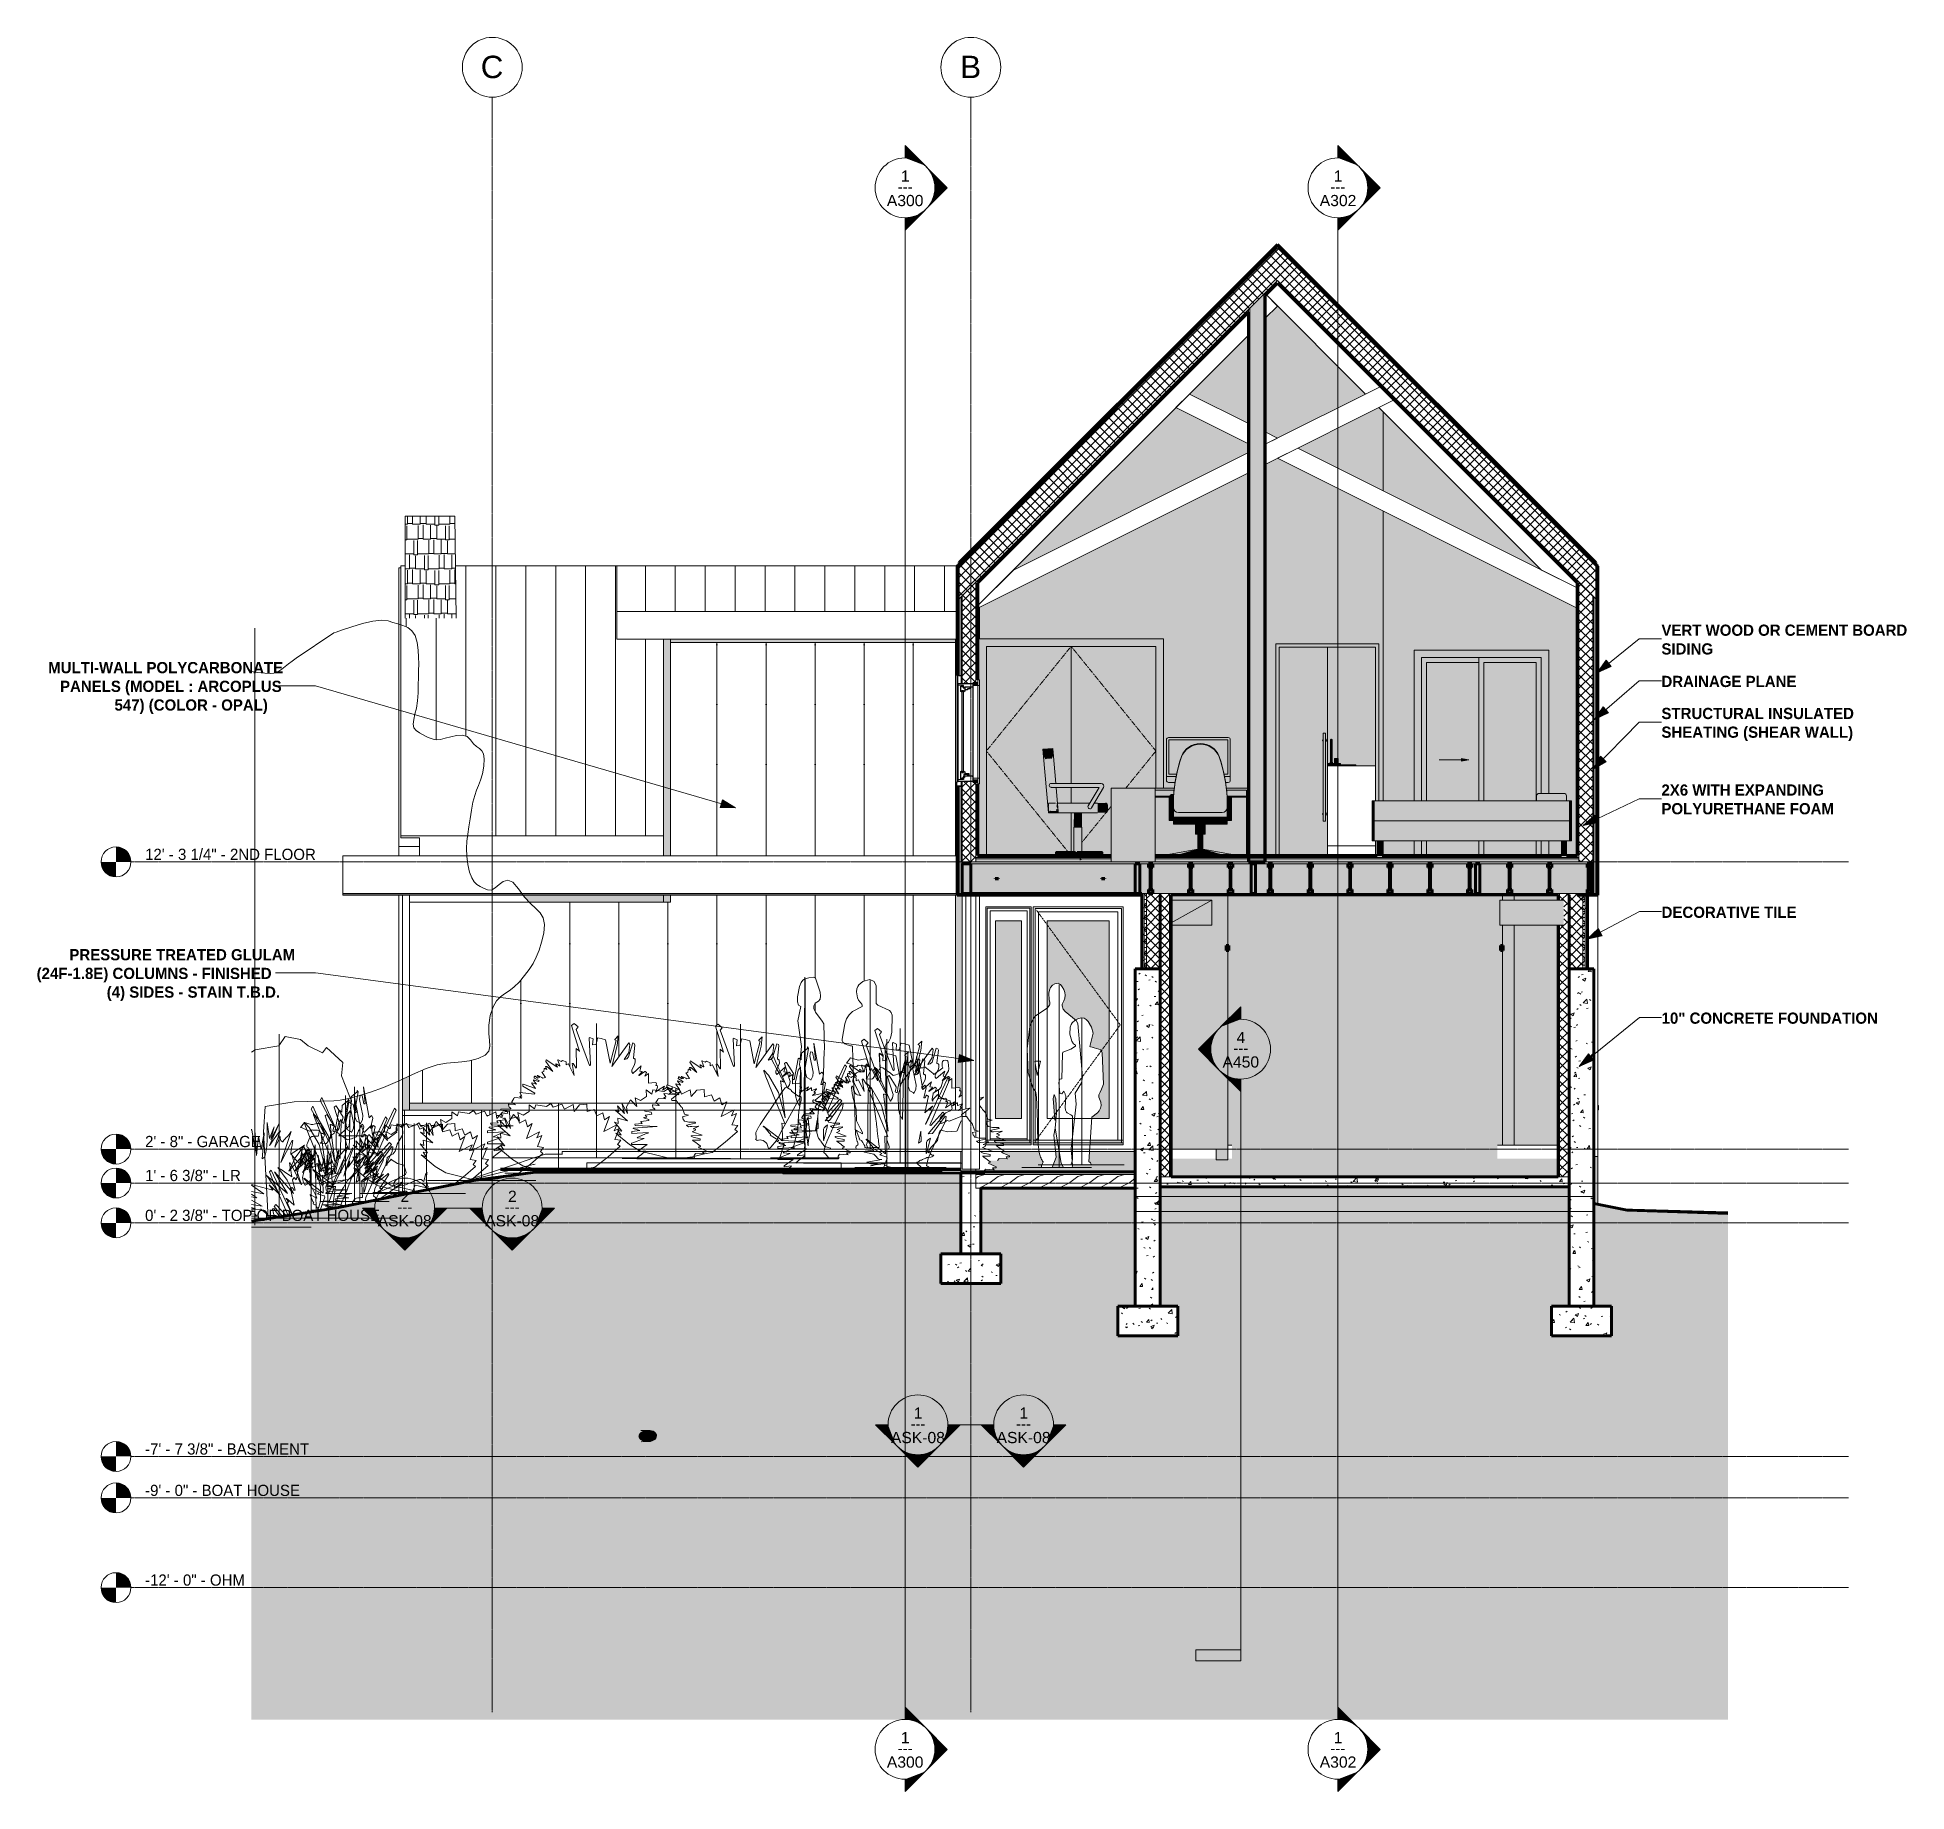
# Model space of a CAD drawing. Header units: inches. Extents: x 8252 to 9002, y -226 to 478.
import ezdxf

# ---------------------------------------------------------------- set-up
doc = ezdxf.new("R2010")
doc.units = ezdxf.units.IN
doc.header["$MEASUREMENT"] = 0
doc.linetypes.add('Dash 1_16_', pattern=[0.125, 0.0625, -0.0625])
doc.linetypes.add('Grid Line 1_2_', pattern=[0.875, 0.5, -0.125, 0.125, -0.125])
for name, color, linetype, lineweight in [('A-CLNG', 13, 'Continuous', 18), ('A-CLNG-1', 13, 'Continuous', 60), ('A-CLNG-PATT-1', 13, 'Continuous', 9), ('A-DETL-1', 90, 'Dash 1_16_', 9), ('A-DETL-GENF', 92, 'Continuous', 9), ('A-DETL-GENF-1', 92, 'Continuous', 18), ('A-DOOR', 31, 'Continuous', 18), ('A-DOOR-1', 31, 'Continuous', 60), ('A-DOOR-2', 31, 'Dash 1_16_', 9), ('A-DOOR-3', 31, 'Continuous', 9), ('A-DOOR-FRAM', 31, 'Continuous', 9), ('A-DOOR-GLAZ-1', 31, 'Continuous', 18), ('A-FLOR', 192, 'Continuous', 18), ('A-FLOR-1', 192, 'Continuous', 60), ('A-FLOR-LEVL', 51, 'Continuous', 9), ('A-FLOR-LEVL-1', 51, 'Grid Line 1_2_', 9), ('A-FLOR-MCUT', 51, 'Continuous', 18), ('A-FLOR-PATT-1', 8, 'Continuous', 9), ('A-GLAZ', 151, 'Continuous', 18), ('A-GLAZ-1', 151, 'Continuous', 9), ('A-GLAZ-2', 151, 'Continuous', 30), ('A-GLAZ-CWMG', 51, 'Continuous', 9), ('A-ROOF', 132, 'Continuous', 18), ('A-ROOF-1', 132, 'Continuous', 60), ('A-ROOF-PATT-1', 132, 'Continuous', 9), ('A-WALL', 113, 'Continuous', 18), ('A-WALL-PATT-1', 111, 'Continuous', 9), ('C-BLDG-PADS', 91, 'Continuous', 9), ('C-BLDG-PADS-1', 91, 'Continuous', 18), ('C-TOPO', 7, 'Continuous', 9), ('C-TOPO-1', 7, 'Continuous', 60), ('C-TOPO-MAJR', 7, 'Continuous', 80), ('G-ANNO-SYMB', 111, 'Continuous', 9), ('G-ANNO-TEXT', 231, 'Continuous', 9), ('I-FURN', 30, 'Continuous', 9), ('I-WALL', 2, 'Continuous', 18), ('I-WALL-1', 2, 'Continuous', 60), ('M-HVAC-DUCT', 70, 'Continuous', 9), ('M-HVAC-DUCT-ANNO', 70, 'Continuous', 9), ('P-PIPE', 3, 'Continuous', 9), ('P-SANR-FIXT', 6, 'Continuous', 9), ('Q-CASE', 31, 'Continuous', 9), ('S-BEAM', 12, 'Continuous', 9), ('S-BEAM-1', 12, 'Continuous', 60), ('S-COLS', 52, 'Continuous', 9), ('S-FNDN', 32, 'Continuous', 18), ('S-FNDN-1', 32, 'Continuous', 60), ('S-FNDN-2', 32, 'Continuous', 9), ('S-GRID-1', 1, 'Grid Line 1_2_', 9), ('S-GRID-IDEN', 1, 'Continuous', 9)]:
    doc.layers.add(name, color=color, linetype=linetype, lineweight=lineweight)
doc.styles.add('Arial', font='arial.ttf', dxfattribs={"height": 9})
doc.styles.add('Arial_1', font='arial.ttf', dxfattribs={"height": 4.5})
doc.styles.add('Century Gothic', font='ufonts.com_century-gothic.ttf', dxfattribs={"height": 4.5})
doc.styles.add('Century Gothic_B', font='GOTHICB.TTF', dxfattribs={"height": 4.5})
pattern_1 = [(0, (8626.379, 124.937), (15.36, 3.84), [0.634, -10.886, 0.634, -10.886, -61.44]), (0, (8626.379, 124.937), (15.36, 3.84), [-23.04, 0.634, -22.406, 0.634, -10.886, -26.88]), (0, (8626.379, 124.937), (15.36, 3.84), [-57.6, 0.634, -7.046, 0.634, -18.566]), (120, (8632.139, 126.857), (-11.005538, 11.38215), [0.634, -10.886, 0.634, -10.886, -61.44]), (120, (8632.139, 126.857), (-11.005538, 11.38215), [-23.04, 0.634, -22.406, 0.634, -10.886, -26.88]), (120, (8632.139, 126.857), (-11.005538, 11.38215), [-57.6, 0.634, -7.046, 0.634, -18.566]), (240, (8634.059, 134.537), (-4.354462, -15.22215), [0.634, -10.886, 0.634, -10.886, -61.44]), (240, (8634.059, 134.537), (-4.354462, -15.22215), [-23.04, 0.634, -22.406, 0.634, -10.886, -26.88]), (240, (8634.059, 134.537), (-4.354462, -15.22215), [-57.6, 0.634, -7.046, 0.634, -18.566])]
pattern_2 = [(45, (8626.379, 124.937), (-1.856155, 1.856155), []), (135, (8626.379, 124.937), (-1.856155, -1.856155), [])]
pattern_3 = [(0, (8626.379, 124.937), (0, 2.399), []), (315, (8626.379, 124.937), (2.398506, 0), [3.393, -3.393]), (45, (8626.379, 124.937), (2.398506, 0), [3.393, -3.393])]
pattern_4 = [(216.87, (8629.577, 132.934), (23.989771, 15.993643), [3.998, -35.986]), (206.565, (8634.376, 130.535), (-7.99708, -7.99662), [8.941, -8.941]), (198.435, (8634.376, 126.537), (-15.993845, -7.997098), [5.058, -20.23])]
pattern_5 = [(50, (8626.379, 124.937), (13.77135, -1.20496), [1.44, -15.84]), (355, (8626.379, 124.937), (-2.6644, 14.4422), [1.152, -12.672]), (100.451, (8627.526, 124.837), (11.1071, 13.23737), [1.224, -13.462]), (46.184, (8626.379, 128.777), (20.4913, -3.17785), [2.16, -23.76]), (96.636, (8628.086, 128.513), (17.9459, 18.7032), [1.836, -20.193]), (351.184, (8626.38, 128.777), (17.9454, 18.7026), [1.728, -19.008]), (21, (8628.299, 127.817), (11.4605, -7.73037), [1.44, -15.84]), (326, (8628.299, 127.817), (4.67135, 13.92315), [1.152, -12.672]), (71.451, (8629.254, 127.173), (16.13207, 6.19284), [1.224, -13.462]), (37.5, (8626.379, 124.937), (0.23312, 6.39175), [0.634, -11.885, 0.634, -12.23, -12.72]), (37.5, (8626.379, 124.937), (0.23312, 6.39175), [-25.382, 0.634, -12.086]), (7.5, (8626.379, 124.937), (5.05073, 7.57304), [0.634, -6.701, 0.634, -11.597, -4.848]), (7.5, (8626.379, 124.937), (5.05073, 7.57304), [-19.565, 0.634, -4.214]), (327.5, (8622.097, 124.937), (10.24958, -0.43289), [0.634, -4.166, 0.634, -14.342, -19.872]), (327.5, (8622.097, 124.937), (10.24958, -0.43289), [-19.776, 0.634, -19.238]), (317.5, (8620.177, 124.937), (11.1974, 1.92214), [0.634, -5.606, 0.634, -9.312, -14.112]), (317.5, (8620.177, 124.937), (11.1974, 1.92214), [-16.186, 0.634, -13.478])]
pattern_6 = [(161.57, (8626.619, 125.177), (-1.9204512, 0.0001504), [0, -13.661, 1.517, 0]), (18.43, (8626.139, 125.177), (-1.9204512, -0.0001504), [0, -13.661, 1.517, 0]), (108.43, (8626.619, 125.177), (0.9599691, -4.8007366), [4.553, -10.625]), (71.57, (8626.139, 125.177), (0.9599691, 4.8007366), [4.553, -10.625])]
pattern_7 = [(0, (8626.379, 124.937), (7.68, 1.92), [0.634, -5.126, 0.634, -5.126, -30.72]), (0, (8626.379, 124.937), (7.68, 1.92), [-11.52, 0.634, -10.886, 0.634, -5.126, -13.44]), (0, (8626.379, 124.937), (7.68, 1.92), [-28.8, 0.634, -3.206, 0.634, -8.966]), (120, (8629.259, 125.897), (-5.502769, 5.691075), [0.634, -5.126, 0.634, -5.126, -30.72]), (120, (8629.259, 125.897), (-5.502769, 5.691075), [-11.52, 0.634, -10.886, 0.634, -5.126, -13.44]), (120, (8629.259, 125.897), (-5.502769, 5.691075), [-28.8, 0.634, -3.206, 0.634, -8.966]), (240, (8630.219, 129.737), (-2.177231, -7.611075), [0.634, -5.126, 0.634, -5.126, -30.72]), (240, (8630.219, 129.737), (-2.177231, -7.611075), [-11.52, 0.634, -10.886, 0.634, -5.126, -13.44]), (240, (8630.219, 129.737), (-2.177231, -7.611075), [-28.8, 0.634, -3.206, 0.634, -8.966])]

msp = doc.modelspace()

# ---------------------------------------------------------------- texts
at = {"layer": 'A-FLOR-LEVL', "char_height": 4.5, "attachment_point": 1, "style": 'Century Gothic'}
for s, insert, width in [('12\' - 3 1/4" - 2ND FLOOR', (8295.27, 152.53), 87.567), ('2\' - 8" - GARAGE', (8295.27, 37.28), 59.388), ('1\' - 6 3/8" - LR', (8295.27, 23.65), 48.3285), ('0\' - 2 3/8" - TOP OF BOAT HOUSE', (8295.27, 7.65), 116.5035), ('-7\' - 7 3/8" - BASEMENT', (8295.27, -86.1), 81.0525), ('-9\' - 0" - BOAT HOUSE', (8295.27, -102.72), 75.9015), ('-12\' - 0" - OHM', (8295.27, -138.72), 52.2675)]:
    msp.add_mtext(s, dxfattribs=dict(at, insert=insert, width=width))
at = {"layer": 'G-ANNO-SYMB', "char_height": 4.5, "attachment_point": 1}
for s, insert, width, style in [('1', (8598.51, 424.72), 4.242, 'Arial_1'), ('1', (8772.19, 424.72), 4.242, 'Arial_1'), ('A300', (8592.88, 414.91), 17.877, 'Arial_1'), ('---', (8597.18, 420.47), 7.7265, 'Century Gothic'), ('A302', (8766.56, 414.91), 17.877, 'Arial_1'), ('---', (8770.86, 420.47), 7.7265, 'Century Gothic'), ('4', (8733.19, 79.03), 4.242, 'Arial_1'), ('A450', (8727.56, 69.21), 17.877, 'Arial_1'), ('---', (8731.86, 74.77), 7.7265, 'Century Gothic'), ('2', (8397.76, 15.3), 4.242, 'Arial_1'), ('2', (8440.89, 15.3), 4.242, 'Arial_1'), ('---', (8396.43, 11.05), 7.7265, 'Century Gothic'), ('---', (8439.57, 11.05), 7.7265, 'Century Gothic'), ('ASK-08', (8388.57, 5.48), 26.5125, 'Arial_1'), ('ASK-08', (8431.71, 5.48), 26.5125, 'Arial_1'), ('1', (8603.7, -71.7), 4.242, 'Arial_1'), ('1', (8646.08, -71.7), 4.242, 'Arial_1'), ('ASK-08', (8594.51, -81.52), 26.5125, 'Arial_1'), ('---', (8602.37, -75.95), 7.7265, 'Century Gothic'), ('ASK-08', (8636.9, -81.52), 26.5125, 'Arial_1'), ('---', (8644.76, -75.95), 7.7265, 'Century Gothic'), ('1', (8598.51, -201.94), 4.242, 'Arial_1'), ('1', (8772.19, -201.94), 4.242, 'Arial_1'), ('---', (8597.18, -206.2), 7.7265, 'Century Gothic'), ('---', (8770.86, -206.2), 7.7265, 'Century Gothic'), ('A300', (8592.88, -211.76), 17.877, 'Arial_1'), ('A302', (8766.56, -211.76), 17.877, 'Arial_1')]:
    msp.add_mtext(s, dxfattribs=dict(at, insert=insert, width=width, style=style))
at = {"layer": 'G-ANNO-TEXT', "char_height": 4.5, "attachment_point": 1, "style": 'Century Gothic_B'}
for s, insert, width in [('VERT WOOD OR CEMENT BOARD', (8903.66, 242.48), 119.2305), ('SIDING', (8903.66, 234.98), 26.058), ('MULTI-WALL POLYCARBONATE', (8256.39, 227.46), 110.595), ('PANELS (MODEL : ARCOPLUS', (8261.14, 219.96), 104.838), ('DRAINAGE PLANE', (8903.66, 221.92), 65.448), ('547) (COLOR - OPAL)', (8283.01, 212.46), 78.3255), ('STRUCTURAL INSULATED', (8903.66, 209.07), 85.5975), ('SHEATING (SHEAR WALL)', (8903.66, 201.57), 89.991), ('2X6 WITH EXPANDING', (8903.66, 178.34), 81.0525), ('POLYURETHANE FOAM', (8903.66, 170.84), 81.81), ('DECORATIVE TILE', (8903.72, 129.28), 62.115), ('PRESSURE TREATED GLULAM', (8264.88, 112.25), 100.293), ('(24F-1.8E) COLUMNS - FINISHED', (8251.76, 104.75), 116.2005), ('(4) SIDES - STAIN T.B.D.', (8279.88, 97.25), 82.113), ('10" CONCRETE FOUNDATION', (8903.72, 86.79), 105.747)]:
    msp.add_mtext(s, dxfattribs=dict(at, insert=insert, width=width))
at = {"layer": 'S-GRID-IDEN', "char_height": 9, "attachment_point": 1, "style": 'Arial'}
for s, insert, width in [('C', (8429.94, 470.79), 11.0595), ('B', (8622.32, 470.79), 10.1505)]:
    msp.add_mtext(s, dxfattribs=dict(at, insert=insert, width=width))

# ---------------------------------------------------------------- blocks, each defined once
blk = doc.blocks.new('cathy 26654 - cathy 26654-1391531-Section 18')
at = {"layer": 'A-DETL-GENF'}
for p, q in [((8557.83, 97.19), (8558.45, 98.83)), ((8558.45, 98.83), (8559.11, 99.77)), ((8559.11, 99.77), (8559.81, 100.19)), ((8559.81, 100.19), (8559.95, 100.24)), ((8559.95, 99.23), (8559.93, 97.33)), ((8559.98, 100.55), (8559.95, 99.38)), ((8559.95, 99.38), (8559.95, 99.23)), ((8559.97, 100.24), (8560.03, 100.26)), ((8560.01, 101), (8559.98, 100.55)), ((8560.05, 100.16), (8560.01, 101)), ((8560.04, 100.26), (8561.58, 100.76)), ((8560.07, 98.36), (8560.05, 100.16)), ((8560.08, 96.01), (8560.07, 98.36)), ((8561.58, 100.76), (8563.3, 100.93)), ((8563.3, 100.93), (8563.93, 100.84)), ((8563.93, 100.84), (8564.29, 100.63)), ((8564.29, 100.63), (8566.14, 95)), ((8557.03, 93.03), (8557.83, 97.19)), ((8557.04, 91.14), (8557.03, 93.03)), ((8557.45, 89.77), (8557.04, 91.14)), ((8559.92, 94.99), (8559.91, 93)), ((8559.91, 93), (8559.92, 91.16)), ((8559.93, 97.33), (8559.92, 95.16)), ((8559.92, 95.16), (8559.92, 95.01)), ((8559.92, 91.16), (8559.93, 89.95)), ((8560.09, 93.49), (8560.08, 96.01)), ((8560.08, 89.54), (8560.09, 91.2)), ((8560.09, 91.2), (8560.09, 93.49)), ((8564.17, 90.52), (8563.53, 89.44)), ((8565.45, 91.34), (8564.17, 90.52)), ((8566.12, 92.13), (8565.45, 91.34)), ((8566.31, 93.41), (8566.12, 92.13)), ((8566.14, 95), (8566.31, 93.41)), ((8557.2, 83.43), (8558.35, 89.25)), ((8558.66, 73.21), (8557.2, 83.43)), ((8558.35, 89.25), (8557.45, 89.77)), ((8559.85, 86.17), (8559.81, 71.4)), ((8559.86, 87.58), (8559.85, 87.33)), ((8559.85, 87.33), (8559.85, 87.03)), ((8559.85, 87.03), (8559.85, 86.17)), ((8559.92, 89.2), (8559.86, 87.96)), ((8559.86, 87.96), (8559.86, 87.78)), ((8559.86, 87.78), (8559.86, 87.58)), ((8559.93, 89.67), (8559.92, 89.42)), ((8559.92, 89.42), (8559.92, 89.2)), ((8559.93, 89.95), (8559.93, 89.67)), ((8560.06, 88.9), (8560.08, 89.54)), ((8560.06, 88.55), (8560.06, 88.9)), ((8560.07, 88.41), (8560.06, 88.55)), ((8560.08, 88.25), (8560.07, 88.41)), ((8560.09, 88.06), (8560.08, 88.25)), ((8560.1, 87.83), (8560.09, 88.06)), ((8560.11, 87.55), (8560.1, 87.83)), ((8560.11, 87.23), (8560.11, 87.55)), ((8560.12, 86.85), (8560.11, 87.23)), ((8560.13, 71.66), (8560.12, 86.85)), ((8563.53, 89.44), (8563.61, 88.24)), ((8563.61, 88.24), (8564.21, 86.98)), ((8564.21, 86.98), (8566.99, 83.27)), ((8566.99, 83.27), (8567.56, 82.23)), ((8567.56, 82.23), (8567.81, 71.8)), ((8557.85, 65.98), (8558.09, 68.13)), ((8558.09, 68.13), (8558.66, 73.21)), ((8559.81, 71.4), (8559.8, 65.49)), ((8559.84, 63.77), (8559.87, 69.7)), ((8559.86, 61.44), (8559.87, 69.7)), ((8560.14, 64.95), (8560.13, 71.66)), ((8567.78, 71.56), (8567.4, 62)), ((8567.81, 71.8), (8567.78, 71.56)), ((8558.09, 64.67), (8557.85, 65.98)), ((8558.19, 64.14), (8558.09, 64.67)), ((8558.53, 62.37), (8558.19, 64.14)), ((8558.56, 56.97), (8558.53, 62.37)), ((8559.8, 65.49), (8559.75, 56.09)), ((8559.78, 59.75), (8559.78, 60.38)), ((8559.82, 60.12), (8559.78, 60.38)), ((8559.82, 60.12), (8559.86, 60.28)), ((8559.83, 62.45), (8559.84, 63.16)), ((8559.83, 61.32), (8559.83, 62.45)), ((8559.86, 61.44), (8559.83, 61.32)), ((8559.84, 63.16), (8559.84, 63.77)), ((8559.86, 60.28), (8559.86, 56.32)), ((8560.11, 57.75), (8560.14, 60.53)), ((8560.14, 63.67), (8560.14, 64.95)), ((8560.14, 61.22), (8560.14, 63.67)), ((8560.14, 60.53), (8560.14, 61.22)), ((8567.39, 61.75), (8567.26, 58.51)), ((8567.4, 62), (8567.39, 61.75)), ((8548.32, 51.22), (8549.78, 53.38)), ((8549.78, 53.38), (8550.78, 54.86)), ((8550.78, 54.86), (8550.83, 54.93)), ((8550.84, 54.95), (8551.42, 55.8)), ((8551.44, 55.83), (8552.1, 56.52)), ((8552.1, 56.52), (8552.38, 56.72)), ((8552.45, 56.77), (8552.51, 56.81)), ((8552.51, 56.81), (8552.73, 56.77)), ((8552.73, 56.77), (8552.84, 56.71)), ((8552.85, 56.7), (8553.05, 56.58)), ((8553.07, 56.56), (8553.66, 56.21)), ((8553.68, 56.2), (8553.96, 56.02)), ((8553.96, 56.02), (8554.58, 55.45)), ((8554.58, 55.45), (8554.63, 55.27)), ((8554.63, 55.27), (8556.24, 54.05)), ((8556.25, 54.04), (8557.54, 53.06)), ((8557.97, 52.6), (8556.96, 50.75)), ((8557.54, 53.06), (8557.62, 53.15)), ((8557.62, 53.15), (8557.96, 53.75)), ((8557.96, 53.75), (8558, 53.83)), ((8558.35, 53.3), (8557.97, 52.6)), ((8558, 53.83), (8558.17, 54.19)), ((8558.17, 54.19), (8558.35, 54.66)), ((8558.35, 54.67), (8558.44, 54.96)), ((8558.5, 52.37), (8558.35, 53.3)), ((8558.44, 54.96), (8558.5, 55.16)), ((8558.5, 55.16), (8558.57, 55.63)), ((8558.56, 56.15), (8558.56, 56.97)), ((8558.57, 55.63), (8558.56, 56.15)), ((8559.67, 54.85), (8559.66, 53.66)), ((8559.66, 53.66), (8559.66, 52.23)), ((8559.69, 55.67), (8559.67, 54.86)), ((8559.7, 55.8), (8559.69, 55.67)), ((8559.71, 55.98), (8559.7, 55.8)), ((8559.75, 56.09), (8559.71, 55.98)), ((8559.75, 56.59), (8559.77, 58.49)), ((8559.75, 55.97), (8559.75, 56.59)), ((8559.76, 56.13), (8559.75, 56.02)), ((8559.75, 56.01), (8559.75, 55.97)), ((8559.78, 57.14), (8559.76, 56.31)), ((8559.76, 56.31), (8559.76, 56.13)), ((8559.77, 59.13), (8559.78, 59.75)), ((8559.77, 58.49), (8559.77, 59.13)), ((8559.79, 57.34), (8559.78, 57.14)), ((8559.8, 57.37), (8559.79, 57.34)), ((8559.84, 57.05), (8559.8, 57.37)), ((8559.86, 56.54), (8559.84, 57.05)), ((8559.86, 56.32), (8559.86, 56.54)), ((8560.11, 57.13), (8560.11, 57.75)), ((8560.11, 56.07), (8560.11, 57.13)), ((8560.11, 52.64), (8560.11, 56.07)), ((8560.11, 52.11), (8560.11, 52.63)), ((8567.04, 52.81), (8567.01, 52.14)), ((8567.09, 54.05), (8567.04, 52.92)), ((8567.04, 52.92), (8567.04, 52.81)), ((8567.1, 54.38), (8567.09, 54.05)), ((8567.26, 58.51), (8567.1, 54.38)), ((8542.01, 41.87), (8548.32, 51.22)), ((8556.96, 50.75), (8550.9, 39.69)), ((8557.31, 43.22), (8557.53, 47.23)), ((8557.53, 47.23), (8557.94, 49.05)), ((8557.94, 49.05), (8558, 49.32)), ((8558.01, 49.37), (8558.49, 51.47)), ((8558.01, 49.33), (8558.01, 49.36)), ((8558.49, 51.47), (8558.5, 52.37)), ((8559.66, 52.23), (8559.66, 51.93)), ((8559.66, 51.92), (8559.66, 46.04)), ((8559.66, 46.04), (8559.66, 43.87)), ((8559.96, 46.28), (8559.97, 47.25)), ((8559.96, 45.96), (8559.96, 46.28)), ((8559.96, 45.58), (8559.96, 45.95)), ((8559.96, 45.51), (8559.96, 45.57)), ((8559.96, 44.21), (8559.96, 45.51)), ((8559.97, 47.25), (8559.98, 49.22)), ((8559.98, 49.42), (8559.99, 48.81)), ((8559.98, 49.22), (8559.98, 49.42)), ((8559.99, 48.81), (8559.99, 46.28)), ((8559.99, 46.28), (8559.99, 45.96)), ((8559.99, 45.96), (8559.99, 45.93)), ((8559.99, 45.91), (8559.99, 45.59)), ((8559.99, 45.57), (8559.99, 45.5)), ((8559.99, 45.5), (8559.99, 43.95)), ((8560.06, 46.28), (8560.07, 47.37)), ((8560.06, 45.97), (8560.06, 46.28)), ((8560.06, 45.49), (8560.06, 45.97)), ((8560.06, 43.96), (8560.06, 45.49)), ((8560.07, 50.04), (8560.09, 50.31)), ((8560.07, 47.38), (8560.07, 50.04)), ((8560.09, 50.31), (8560.1, 51.04)), ((8560.1, 51.04), (8560.11, 52.11)), ((8565.47, 47.77), (8565.08, 43.97)), ((8565.48, 47.9), (8565.47, 47.77)), ((8565.48, 47.92), (8565.48, 47.9)), ((8565.63, 49.34), (8565.49, 47.97)), ((8565.49, 47.96), (8565.49, 47.94)), ((8565.68, 49.47), (8565.63, 49.34)), ((8565.73, 49.63), (8565.68, 49.47)), ((8565.93, 49.94), (8565.73, 49.63)), ((8566.48, 50.5), (8565.93, 49.94)), ((8566.53, 50.55), (8566.48, 50.5)), ((8566.58, 50.6), (8566.53, 50.56)), ((8566.86, 50.89), (8566.59, 50.61)), ((8566.96, 50.97), (8566.88, 50.91)), ((8566.99, 51.75), (8566.96, 50.97)), ((8567, 51.95), (8566.99, 51.75)), ((8567.01, 52.14), (8567, 51.95)), ((8540.3, 38.5), (8540.32, 38.64)), ((8540.47, 36.5), (8540.3, 38.5)), ((8540.32, 38.64), (8541.58, 41.06)), ((8541.59, 41.07), (8542.01, 41.87)), ((8550.9, 39.69), (8549.27, 36.71)), ((8556.38, 36.59), (8556.63, 37.55)), ((8556.63, 37.55), (8556.74, 37.98)), ((8556.74, 37.98), (8556.95, 38.81)), ((8556.95, 38.81), (8557.11, 39.44)), ((8557.11, 39.44), (8557.13, 39.65)), ((8557.13, 39.65), (8557.15, 40.03)), ((8557.15, 40.06), (8557.17, 40.41)), ((8557.17, 40.41), (8557.19, 40.84)), ((8557.19, 40.86), (8557.2, 41)), ((8557.2, 41.02), (8557.24, 41.8)), ((8557.24, 41.8), (8557.31, 43.21)), ((8559.66, 43.87), (8559.66, 43.51)), ((8559.66, 43.51), (8559.66, 43.25)), ((8559.66, 43.24), (8559.66, 43.22)), ((8559.66, 43.2), (8559.66, 43.01)), ((8559.66, 42.98), (8559.66, 42.72)), ((8559.66, 42.7), (8559.66, 41.51)), ((8559.66, 41.51), (8559.66, 41.11)), ((8559.66, 41.09), (8559.66, 39.53)), ((8559.66, 39.53), (8559.66, 38.98)), ((8559.66, 38.96), (8559.66, 38.08)), ((8559.66, 38.06), (8559.66, 37.06)), ((8559.94, 39), (8559.95, 39.52)), ((8559.94, 38.91), (8559.94, 39)), ((8559.94, 38.17), (8559.94, 38.9)), ((8559.94, 36.81), (8559.94, 38.17)), ((8559.95, 42.6), (8559.96, 42.97)), ((8559.95, 42.33), (8559.95, 42.59)), ((8559.95, 41.55), (8559.95, 42.33)), ((8559.95, 41.09), (8559.95, 41.55)), ((8559.95, 40.28), (8559.95, 41.08)), ((8559.95, 39.52), (8559.95, 40.26)), ((8559.96, 43.94), (8559.96, 44.19)), ((8559.96, 43.86), (8559.96, 43.94)), ((8559.96, 43.69), (8559.96, 43.86)), ((8559.96, 43.48), (8559.96, 43.69)), ((8559.96, 43.22), (8559.96, 43.48)), ((8559.96, 43.03), (8559.96, 43.21)), ((8559.96, 42.99), (8559.96, 43.03)), ((8559.99, 43.95), (8559.99, 43.81)), ((8559.99, 43.81), (8559.99, 43.69)), ((8559.99, 43.67), (8559.99, 43.48)), ((8559.99, 43.48), (8559.99, 43.31)), ((8559.99, 43.3), (8559.99, 43.22)), ((8559.99, 43.21), (8559.99, 43.04)), ((8559.99, 43.04), (8559.99, 42.59)), ((8559.99, 42.58), (8559.99, 41.57)), ((8559.99, 41.55), (8559.99, 41.1)), ((8559.99, 41.09), (8559.99, 39.52)), ((8559.99, 39.52), (8559.99, 39)), ((8559.99, 39), (8559.99, 38.17)), ((8559.99, 38.17), (8559.99, 36.81)), ((8560.04, 39.51), (8560.05, 41.56)), ((8560.04, 39.04), (8560.04, 39.51)), ((8560.04, 39.01), (8560.04, 39.03)), ((8560.04, 36.82), (8560.04, 39.01)), ((8560.05, 43.47), (8560.06, 43.63)), ((8560.05, 43.22), (8560.05, 43.47)), ((8560.05, 43.05), (8560.05, 43.22)), ((8560.05, 42.56), (8560.05, 43.05)), ((8560.05, 41.56), (8560.05, 42.56)), ((8560.06, 43.73), (8560.06, 43.96)), ((8560.06, 43.64), (8560.06, 43.73)), ((8560.47, 39.02), (8560.46, 38.81)), ((8560.46, 38.81), (8560.77, 36.86)), ((8560.49, 39.49), (8560.47, 39.03)), ((8560.58, 41.61), (8560.49, 39.49)), ((8560.61, 42.37), (8560.58, 41.63)), ((8560.64, 42.98), (8560.61, 42.37)), ((8560.65, 43.12), (8560.64, 42.99)), ((8560.65, 43.13), (8560.67, 43.22)), ((8560.68, 43.24), (8560.98, 44.1)), ((8560.98, 44.1), (8561.03, 44.25)), ((8561.04, 44.27), (8561.07, 44.36)), ((8561.08, 44.38), (8561.26, 44.92)), ((8561.35, 44.15), (8561.26, 44.92)), ((8561.87, 39.43), (8561.35, 44.15)), ((8561.5, 35.51), (8562, 38.18)), ((8561.9, 39.12), (8561.87, 39.43)), ((8562, 38.18), (8561.9, 39.12)), ((8565.03, 43.49), (8564.67, 39.98)), ((8564.67, 39.98), (8564.68, 39.89)), ((8564.68, 39.89), (8564.73, 39.43)), ((8564.73, 39.43), (8564.74, 39.33)), ((8564.74, 39.29), (8564.83, 38.51)), ((8564.83, 38.48), (8564.86, 38.18)), ((8564.86, 38.18), (8565.32, 36.59)), ((8565.08, 43.97), (8565.03, 43.5)), ((8540.21, 35.96), (8540.4, 36.11)), ((8540.9, 35.38), (8540.21, 35.96)), ((8540.4, 36.11), (8540.47, 36.5)), ((8541.4, 35.64), (8540.9, 35.38)), ((8541.99, 35.72), (8541.4, 35.64)), ((8541.92, 32), (8542.24, 32)), ((8542.35, 32), (8541.92, 32)), ((8542.63, 35.63), (8541.99, 35.72)), ((8542.24, 32), (8543.26, 32)), ((8543.48, 32), (8542.35, 32)), ((8543.26, 35.42), (8542.63, 35.63)), ((8543.85, 35.1), (8543.26, 35.42)), ((8543.26, 32), (8544.9, 32)), ((8545.21, 32), (8543.48, 32)), ((8544.35, 34.69), (8543.85, 35.1)), ((8544.7, 34.24), (8544.35, 34.69)), ((8544.85, 33.81), (8544.7, 34.24)), ((8545.39, 32.21), (8544.85, 33.8)), ((8544.9, 32), (8547.06, 32)), ((8547.45, 32), (8545.21, 32)), ((8545.76, 32.26), (8545.39, 32.21)), ((8546.35, 32.74), (8545.76, 32.26)), ((8548.57, 35.43), (8546.35, 32.74)), ((8547.06, 32), (8549.68, 32)), ((8550.12, 32), (8547.45, 32)), ((8548.83, 35.91), (8548.58, 35.44)), ((8549.04, 36.29), (8548.83, 35.91)), ((8549.27, 36.71), (8549.04, 36.29)), ((8549.68, 32), (8551.09, 32)), ((8551.09, 32), (8550.12, 32)), ((8551.09, 32), (8552.66, 32)), ((8553.14, 32), (8551.09, 32)), ((8552.66, 32), (8554.49, 32)), ((8554.49, 32), (8553.14, 32)), ((8554.49, 32), (8555.46, 32)), ((8555.46, 32), (8554.49, 32)), ((8555.45, 33.01), (8555.91, 34.78)), ((8555.45, 33), (8555.5, 32.57)), ((8555.47, 32), (8555.57, 32)), ((8556.41, 32), (8555.47, 32)), ((8555.51, 32.55), (8555.53, 32.38)), ((8555.53, 32.37), (8555.57, 32.05)), ((8555.57, 32.05), (8555.57, 32)), ((8555.57, 32), (8555.91, 32)), ((8559.98, 32), (8555.57, 32)), ((8555.91, 34.78), (8556, 35.15)), ((8555.91, 32), (8559.9, 32)), ((8556, 35.15), (8556.38, 36.59)), ((8556.41, 32), (8560.65, 32)), ((8559.66, 37.06), (8559.66, 36.79)), ((8559.66, 36.79), (8559.66, 36.2)), ((8559.66, 36.2), (8559.66, 36.17)), ((8559.66, 36.14), (8559.66, 35.91)), ((8559.66, 35.9), (8559.67, 35.25)), ((8559.67, 35.24), (8559.67, 35.07)), ((8559.67, 34.95), (8559.69, 34.56)), ((8559.69, 34.56), (8559.84, 33.88)), ((8559.84, 33.88), (8559.87, 34.13)), ((8559.87, 34.13), (8559.89, 34.91)), ((8559.89, 35.03), (8559.9, 35.06)), ((8559.9, 35.13), (8559.91, 35.49)), ((8559.91, 33.8), (8559.9, 32.13)), ((8559.9, 32.05), (8559.9, 32)), ((8559.9, 32), (8559.95, 32)), ((8559.9, 32), (8559.95, 32)), ((8559.91, 35.49), (8559.91, 35.13)), ((8559.91, 35.06), (8559.91, 35.03)), ((8559.91, 34.91), (8559.91, 33.8)), ((8559.95, 36.33), (8559.94, 36.81)), ((8559.95, 35.87), (8559.95, 36.33)), ((8559.95, 35.14), (8559.95, 35.87)), ((8559.95, 35.03), (8559.95, 35.06)), ((8559.95, 33.8), (8559.95, 34.91)), ((8559.95, 32.12), (8559.95, 33.79)), ((8559.95, 32), (8559.95, 32.04)), ((8559.95, 32), (8559.98, 32)), ((8559.99, 34.9), (8559.98, 34.03)), ((8559.98, 34.03), (8559.98, 33.8)), ((8559.98, 33.79), (8559.98, 32.32)), ((8559.98, 32.32), (8559.98, 32.12)), ((8559.98, 32.04), (8559.98, 32)), ((8559.98, 32), (8560.04, 32)), ((8560.04, 32), (8559.98, 32)), ((8560.04, 32), (8559.98, 32)), ((8559.99, 36.81), (8559.99, 36.35)), ((8559.99, 36.33), (8559.99, 35.15)), ((8559.99, 35.07), (8559.99, 35.03)), ((8560.03, 36.37), (8560.04, 36.82)), ((8560.03, 35.55), (8560.03, 36.35)), ((8560.03, 35.37), (8560.03, 35.55)), ((8560.03, 35.16), (8560.03, 35.37)), ((8560.03, 35.13), (8560.03, 35.16)), ((8560.03, 35.04), (8560.03, 35.07)), ((8560.03, 34.9), (8560.03, 34.92)), ((8560.04, 33.8), (8560.03, 34.89)), ((8560.04, 32.74), (8560.04, 33.79)), ((8560.04, 32.7), (8560.04, 32.74)), ((8560.04, 32.64), (8560.04, 32.7)), ((8560.04, 32.54), (8560.04, 32.64)), ((8560.04, 32.43), (8560.04, 32.54)), ((8560.04, 32.3), (8560.04, 32.43)), ((8560.04, 32.16), (8560.04, 32.3)), ((8560.04, 32.11), (8560.04, 32.16)), ((8560.04, 32), (8560.04, 32.03)), ((8560.04, 32), (8560.65, 32)), ((8560.65, 32), (8560.04, 32)), ((8560.65, 32), (8567.83, 32)), ((8567.83, 32), (8560.65, 32)), ((8560.65, 32), (8567.39, 32)), ((8560.77, 36.86), (8560.8, 36.68)), ((8560.8, 36.68), (8560.89, 36.15)), ((8560.89, 36.15), (8561.01, 35.39)), ((8561.01, 35.38), (8561.03, 35.28)), ((8561.04, 35.18), (8561.05, 35.11)), ((8561.06, 35.09), (8561.06, 35.07)), ((8561.06, 35.04), (8561.07, 35.01)), ((8561.07, 34.99), (8561.09, 34.9)), ((8561.09, 34.9), (8561.09, 34.86)), ((8561.1, 34.83), (8561.34, 33.32)), ((8561.34, 33.32), (8561.35, 34.73)), ((8561.35, 34.73), (8561.36, 34.8)), ((8561.37, 34.84), (8561.38, 34.88)), ((8561.38, 34.89), (8561.4, 34.99)), ((8561.4, 35.01), (8561.41, 35.05)), ((8561.42, 35.08), (8561.44, 35.22)), ((8561.47, 35.35), (8561.48, 35.41)), ((8561.48, 35.43), (8561.5, 35.5)), ((8565.32, 36.59), (8565.43, 36.44)), ((8565.44, 36.43), (8565.94, 35.74)), ((8565.94, 35.74), (8566.29, 35.27)), ((8566.35, 35.18), (8566.47, 35.02)), ((8566.53, 34.95), (8566.8, 34.58)), ((8566.83, 34.54), (8566.94, 34.39)), ((8566.95, 34.37), (8567.04, 34.25)), ((8567.04, 34.25), (8567.37, 33.8)), ((8567.38, 33.79), (8567.62, 33.47)), ((8567.39, 32), (8567.83, 32)), ((8567.63, 33.45), (8568.01, 32.93)), ((8567.83, 32), (8570.33, 32)), ((8567.83, 32), (8570.33, 32)), ((8570.33, 32), (8567.83, 32)), ((8568.02, 32.93), (8568.15, 32.92)), ((8568.15, 32.92), (8568.47, 32.86)), ((8568.47, 32.86), (8568.9, 32.76)), ((8568.9, 32.76), (8569.36, 32.64)), ((8569.36, 32.64), (8569.8, 32.53)), ((8569.8, 32.53), (8570.15, 32.42)), ((8570.15, 32.42), (8570.34, 32.35)), ((8570.34, 32.35), (8570.33, 32.32)), ((8570.33, 32.32), (8570.33, 32.28)), ((8570.33, 32.28), (8570.33, 32.23)), ((8570.33, 32.23), (8570.33, 32.18)), ((8570.33, 32.18), (8570.33, 32.12)), ((8570.33, 32.12), (8570.33, 32.06)), ((8570.33, 32.06), (8570.33, 32)), ((8570.33, 32), (8570.4, 32)), ((8570.33, 32), (8570.4, 32))]:
    blk.add_line(p, q, dxfattribs=at)
blk = doc.blocks.new('jay 23630 - jay 23630-1391547-Section 18')
at = {"layer": 'A-DETL-GENF'}
for p, q in [((8581.2, 97.21), (8581.67, 97.91)), ((8581.67, 97.91), (8583.25, 99.24)), ((8583.25, 99.24), (8586.08, 100)), ((8586.08, 100), (8587.8, 99.27)), ((8586.24, 99.51), (8586.24, 99.63)), ((8586.24, 99.63), (8586.24, 98.3)), ((8586.24, 99.31), (8586.24, 99.51)), ((8586.24, 98.44), (8586.24, 99.31)), ((8586.24, 97.18), (8586.24, 98.44)), ((8586.24, 98.3), (8586.24, 96.34)), ((8587.8, 99.27), (8588.65, 97.53)), ((8588.65, 97.53), (8588.54, 90.47)), ((8580.73, 95.14), (8580.87, 96.3)), ((8581.11, 92.63), (8580.73, 95.14)), ((8580.87, 96.3), (8581.2, 97.21)), ((8581.52, 91.8), (8581.11, 92.63)), ((8582.85, 90.15), (8581.52, 91.8)), ((8583.03, 89.7), (8582.85, 90.15)), ((8586.24, 92.54), (8586.24, 97.18)), ((8586.24, 96.34), (8586.24, 94.06)), ((8586.24, 94.06), (8586.24, 91.79)), ((8586.24, 91.23), (8586.24, 92.54)), ((8586.24, 91.79), (8586.24, 89.85)), ((8586.24, 88.71), (8586.24, 91.23)), ((8588.54, 90.47), (8589.32, 89.79)), ((8575.96, 82.2), (8576.74, 84.29)), ((8576.74, 84.29), (8577.77, 85.9)), ((8577.77, 85.9), (8579.11, 87.17)), ((8579.11, 87.17), (8582.95, 89.22)), ((8582.95, 89.22), (8583.03, 89.7)), ((8586.24, 89.85), (8586.24, 88.55)), ((8586.24, 86.2), (8586.24, 88.71)), ((8586.24, 88.55), (8586.24, 88.22)), ((8586.24, 88.22), (8586.24, 87.84)), ((8586.24, 87.84), (8586.24, 87.27)), ((8586.24, 87.27), (8586.24, 83.39)), ((8586.24, 83.39), (8586.24, 83.94)), ((8586.24, 83.94), (8586.24, 83.71)), ((8586.24, 83.71), (8586.24, 83.12)), ((8586.24, 83.12), (8586.24, 80.39)), ((8589.32, 89.79), (8593.92, 87.58)), ((8593.92, 87.58), (8594.66, 86.82)), ((8594.66, 86.82), (8595.03, 85.68)), ((8595.03, 85.68), (8594.82, 78.85)), ((8574.94, 75.71), (8574.98, 76.05)), ((8574.98, 75.41), (8574.94, 75.71)), ((8574.98, 76.05), (8575.96, 82.2)), ((8575.08, 75.13), (8574.98, 75.41)), ((8575.25, 74.88), (8575.08, 75.13)), ((8586.24, 80.39), (8586.24, 79.6)), ((8586.24, 79.6), (8586.24, 79.08)), ((8586.24, 79.08), (8586.24, 69.18)), ((8586.24, 78.29), (8586.24, 69.18)), ((8594.29, 76.57), (8593.54, 74.86)), ((8594.82, 78.85), (8594.29, 76.57)), ((8575.47, 74.65), (8575.25, 74.88)), ((8575.73, 74.44), (8575.47, 74.65)), ((8576.03, 74.26), (8575.73, 74.44)), ((8576.47, 74.04), (8576.03, 74.26)), ((8576.94, 73.86), (8576.47, 74.04)), ((8577.43, 73.71), (8576.94, 73.86)), ((8577.9, 73.59), (8577.43, 73.71)), ((8578.34, 73.49), (8577.9, 73.59)), ((8578.73, 73.41), (8578.34, 73.49)), ((8579.05, 73.35), (8578.73, 73.41)), ((8579.23, 68.28), (8579.05, 73.35)), ((8579.33, 65.46), (8579.23, 68.28)), ((8586.24, 69.18), (8586.24, 64.06)), ((8586.24, 69.18), (8586.24, 67.94)), ((8586.24, 67.94), (8586.24, 64.37)), ((8592.55, 74.05), (8592.17, 73.34)), ((8592.17, 73.34), (8592.2, 71.94)), ((8592.2, 71.94), (8592.29, 67.6)), ((8592.29, 67.6), (8592.36, 63.79)), ((8593.54, 74.86), (8592.55, 74.05)), ((8579.35, 64.8), (8579.33, 65.46)), ((8579.42, 62.84), (8579.35, 64.8)), ((8579.45, 62.08), (8579.42, 62.84)), ((8579.49, 61.03), (8579.45, 62.08)), ((8579.51, 60.43), (8579.49, 61.03)), ((8579.57, 58.54), (8579.51, 60.43)), ((8586.24, 64.37), (8586.24, 64.06)), ((8586.24, 64.06), (8586.24, 63.86)), ((8586.24, 64.06), (8586.24, 63.86)), ((8586.24, 63.86), (8586.24, 63.5)), ((8586.24, 63.86), (8586.24, 63.5)), ((8586.24, 63.48), (8586.24, 63.08)), ((8586.24, 63.48), (8586.24, 63.08)), ((8586.24, 63.08), (8586.24, 60.07)), ((8586.24, 63.08), (8586.24, 60.6)), ((8586.24, 61.04), (8586.24, 60.07)), ((8586.24, 60.51), (8586.24, 61.04)), ((8586.24, 60.6), (8586.24, 60.5)), ((8586.24, 60.5), (8586.24, 60.51)), ((8586.24, 60.07), (8586.24, 59)), ((8586.24, 60.07), (8586.24, 59)), ((8592.36, 63.79), (8592.38, 63.11)), ((8592.38, 63.09), (8592.44, 59.72)), ((8579.59, 57.98), (8579.57, 58.54)), ((8579.69, 55.38), (8579.59, 57.97)), ((8579.69, 55.21), (8579.69, 55.38)), ((8579.7, 55.05), (8579.69, 55.2)), ((8579.72, 54.53), (8579.7, 55.03)), ((8579.76, 53.36), (8579.72, 54.47)), ((8579.86, 50.53), (8579.76, 53.28)), ((8585.38, 55.91), (8585.31, 44.15)), ((8585.38, 55.91), (8585.52, 56.14)), ((8585.52, 56.14), (8586.08, 57.01)), ((8586.08, 57.01), (8586.1, 57.04)), ((8586.34, 56.74), (8586.1, 57.04)), ((8586.24, 58.96), (8586.24, 58.15)), ((8586.24, 58.96), (8586.24, 58.15)), ((8586.24, 58.1), (8586.24, 56.87)), ((8586.24, 58.1), (8586.24, 56.84)), ((8586.24, 56.84), (8586.24, 56.76)), ((8586.24, 56.84), (8586.24, 56.76)), ((8586.24, 56.75), (8586.24, 54.28)), ((8586.24, 56.75), (8586.24, 54.28)), ((8586.24, 54.28), (8586.24, 44.39)), ((8586.24, 54.28), (8586.24, 44.39)), ((8586.84, 56.1), (8586.34, 56.74)), ((8586.93, 55.98), (8586.84, 56.1)), ((8586.94, 55.93), (8586.93, 55.98)), ((8587.57, 50.93), (8586.94, 55.93)), ((8592.44, 59.7), (8592.53, 55.07)), ((8592.53, 55.07), (8592.55, 54.12)), ((8592.55, 54.12), (8592.56, 53.74)), ((8592.56, 53.74), (8592.74, 44.34)), ((8580.13, 42.94), (8579.86, 50.53)), ((8588.45, 44.07), (8587.57, 50.93)), ((8580.23, 39.92), (8580.13, 42.91)), ((8580.24, 39.72), (8580.23, 39.9)), ((8580.25, 39.35), (8580.24, 39.7)), ((8580.26, 39.25), (8580.25, 39.3)), ((8580.28, 38.52), (8580.26, 39.2)), ((8580.3, 38.05), (8580.28, 38.51)), ((8580.3, 37.92), (8580.3, 38.04)), ((8580.75, 36.15), (8580.3, 37.92)), ((8585.28, 38.13), (8585.27, 36.9)), ((8585.29, 39.83), (8585.28, 39.36)), ((8585.28, 39.35), (8585.28, 39.21)), ((8585.28, 39.18), (8585.28, 38.14)), ((8585.3, 42.55), (8585.29, 39.86)), ((8585.31, 44.13), (8585.3, 42.56)), ((8586.24, 44.34), (8586.24, 43.22)), ((8586.24, 44.34), (8586.24, 43.22)), ((8586.24, 43.22), (8586.24, 39.89)), ((8586.24, 43.22), (8586.24, 39.89)), ((8586.24, 39.86), (8586.24, 39.38)), ((8586.24, 39.86), (8586.24, 39.38)), ((8586.24, 39.35), (8586.24, 39.26)), ((8586.24, 39.35), (8586.24, 39.26)), ((8586.24, 39.26), (8586.24, 39.2)), ((8586.24, 39.26), (8586.24, 39.2)), ((8586.24, 39.18), (8586.24, 38.51)), ((8586.24, 39.18), (8586.24, 38.51)), ((8586.24, 38.48), (8586.24, 38.04)), ((8586.24, 38.48), (8586.24, 38.04)), ((8586.24, 38.03), (8586.24, 37.9)), ((8586.24, 38.03), (8586.24, 36.44)), ((8586.24, 37.88), (8586.24, 36.44)), ((8588.66, 42.39), (8588.45, 44.06)), ((8588.69, 42.19), (8588.66, 42.39)), ((8588.72, 41.95), (8588.69, 42.17)), ((8588.72, 41.89), (8588.72, 41.95)), ((8588.85, 40.88), (8588.73, 41.87)), ((8588.89, 40.59), (8588.85, 40.86)), ((8588.94, 40.2), (8588.89, 40.58)), ((8588.96, 40), (8588.94, 40.19)), ((8588.97, 39.96), (8588.97, 39.98)), ((8589.04, 39.37), (8588.97, 39.93)), ((8589.05, 39.33), (8589.05, 39.36)), ((8589.19, 38.2), (8589.05, 39.32)), ((8589.45, 36.16), (8589.19, 38.2)), ((8592.74, 44.34), (8592.77, 42.92)), ((8592.77, 42.91), (8592.8, 41.54)), ((8592.8, 41.54), (8592.82, 40.3)), ((8592.82, 40.28), (8592.83, 40.07)), ((8592.83, 40.03), (8592.84, 39.38)), ((8592.84, 39.37), (8592.84, 39.33)), ((8592.84, 39.33), (8592.87, 37.96)), ((8592.87, 37.96), (8592.89, 37.06)), ((8573.65, 32), (8575.76, 32)), ((8573.65, 32), (8574.01, 32)), ((8574.01, 32), (8575.03, 32)), ((8575.03, 32), (8575.76, 32)), ((8575.76, 32), (8575.87, 32)), ((8575.76, 32), (8587.02, 32)), ((8580.42, 32.9), (8580.52, 33.16)), ((8580.45, 32.54), (8580.42, 32.9)), ((8580.45, 32.53), (8580.68, 32)), ((8580.53, 33.16), (8581.17, 33.69)), ((8587.02, 32), (8580.68, 32)), ((8580.89, 35.59), (8580.75, 36.15)), ((8581.02, 35.07), (8580.9, 35.56)), ((8581.06, 34.9), (8581.03, 35.05)), ((8581.31, 33.93), (8581.07, 34.88)), ((8581.18, 33.71), (8581.31, 33.93)), ((8584.85, 34.13), (8584.77, 33.81)), ((8584.77, 33.81), (8585.17, 32.62)), ((8585.05, 34.99), (8584.85, 34.15)), ((8585.07, 35.06), (8585.06, 35.03)), ((8585.13, 35.32), (8585.07, 35.08)), ((8585.19, 35.56), (8585.13, 35.32)), ((8585.17, 32.62), (8585.21, 32.49)), ((8585.22, 35.67), (8585.19, 35.56)), ((8585.21, 32.48), (8586.07, 32.52)), ((8585.26, 35.87), (8585.22, 35.71)), ((8585.27, 35.94), (8585.26, 35.87)), ((8585.27, 36.9), (8585.27, 35.96)), ((8586.07, 32.52), (8587.47, 32.58)), ((8586.24, 36.43), (8586.24, 36.37)), ((8586.24, 36.43), (8586.24, 36.05)), ((8586.24, 36.37), (8586.24, 36.05)), ((8586.24, 36.04), (8586.24, 35.94)), ((8586.24, 36.04), (8586.24, 35.94)), ((8586.24, 35.92), (8586.24, 35.78)), ((8586.24, 35.92), (8586.24, 35.78)), ((8586.24, 35.77), (8586.24, 35.71)), ((8586.24, 35.77), (8586.24, 35.71)), ((8586.24, 35.69), (8586.24, 35.58)), ((8586.24, 35.69), (8586.24, 35.08)), ((8586.24, 35.58), (8586.24, 35.08)), ((8586.24, 35.06), (8586.24, 34.88)), ((8586.24, 35.06), (8586.24, 34.88)), ((8586.24, 34.88), (8586.24, 34.75)), ((8586.24, 34.88), (8586.24, 34.75)), ((8586.24, 34.75), (8586.24, 34.1)), ((8586.24, 34.75), (8586.24, 34.1)), ((8586.24, 34.09), (8586.24, 33.84)), ((8586.24, 34.09), (8586.24, 32.53)), ((8586.24, 33.84), (8586.24, 33.11)), ((8586.24, 33.11), (8586.24, 32.47)), ((8586.24, 32.52), (8586.24, 32.47)), ((8586.24, 32.47), (8586.24, 32.38)), ((8586.24, 32.47), (8586.24, 32)), ((8586.24, 32.36), (8586.24, 32)), ((8587.78, 32), (8587.02, 32)), ((8587.02, 32), (8587.26, 32)), ((8587.78, 32), (8587.26, 32)), ((8587.47, 32.58), (8588.97, 32.65)), ((8589.82, 32), (8587.78, 32)), ((8589.82, 32), (8587.78, 32)), ((8588.97, 32.65), (8589.77, 32.69)), ((8589.46, 36.13), (8589.45, 36.15)), ((8589.5, 35.8), (8589.46, 36.11)), ((8589.59, 35.09), (8589.5, 35.78)), ((8589.83, 33.2), (8589.59, 35.07)), ((8589.77, 32.69), (8589.87, 32.84)), ((8592.29, 32), (8589.82, 32)), ((8592.29, 32), (8589.82, 32)), ((8589.87, 32.84), (8589.83, 33.19)), ((8600.86, 32), (8592.29, 32)), ((8593.68, 32), (8592.29, 32)), ((8592.89, 37.06), (8592.91, 36.17)), ((8592.91, 36.15), (8592.91, 36.03)), ((8592.91, 36.01), (8592.91, 35.89)), ((8592.91, 35.87), (8592.92, 35.42)), ((8592.92, 35.42), (8593.08, 35.01)), ((8593.09, 34.99), (8593.13, 34.89)), ((8593.13, 34.88), (8593.66, 33.5)), ((8593.66, 33.5), (8593.77, 32.9)), ((8593.77, 32.9), (8593.69, 32.01)), ((8598.64, 32), (8599.48, 32)), ((8599.48, 32), (8600.5, 32)), ((8600.5, 32), (8600.86, 32))]:
    blk.add_line(p, q, dxfattribs=at)
blk = doc.blocks.new('Walls 1 - Walls 1-1121987-Section 18')
at = {"layer": 'A-WALL-PATT-1'}
h = blk.add_hatch(dxfattribs=at)
h.set_pattern_fill('FP_10', color=256, style=0, pattern_type=2)
h.set_pattern_definition([(0, (8411.069, 151), (12.75, 5.991), [3, -2.5, 3.5, -1.5, -6.5]), (0, (8411.069, 151), (12.75, 5.991), [-10.5, 4.5, -2]), (0, (8414.069, 151.25), (12.75, 5.991), [2.5, -9.5, 2, -3]), (0, (8420.069, 150.626), (12.75, 5.991), [1.5, -15.5]), (90, (8411.069, 151), (-4.25, 5.991), [5.741, -18.222]), (90, (8414.069, 151), (-4.25, 5.991), [5.616, -18.347]), (90, (8416.569, 151), (-4.25, 5.991), [5.242, -18.721]), (90, (8420.069, 150.626), (-4.25, 5.991), [5.741, -18.222]), (90, (8421.569, 150.626), (-4.25, 5.991), [5.741, -18.222]), (90, (8426.069, 151), (-4.25, 5.991), [5.492, -18.472])])
h.paths.add_polyline_path([(8420.02, 245.11), (8419.57, 286), (8399.57, 286), (8399.57, 245.11), (8415.71, 245.11)], flags=0)
at = {"layer": 'A-WALL'}
for p, q in [((8399.57, 286), (8419.57, 286)), ((8399.57, 286), (8399.57, 245.11)), ((8419.57, 286), (8420.02, 245.11))]:
    blk.add_line(p, q, dxfattribs=at)
blk = doc.blocks.new('Bed-Standard - King 78_ x 80_-1391540-Section 18')
at = {"layer": 'I-FURN'}
for points in [[(8865.52, 171.75), (8865.57, 171.75), (8865.57, 173.75), (8865.44, 174.25), (8865.07, 174.62), (8864.57, 174.75), (8854.57, 174.75), (8854.07, 174.62), (8853.7, 174.25), (8853.57, 173.75), (8853.57, 171.75), (8858.44, 171.75)], [(8788.57, 163.75), (8788.57, 171.75), (8787.57, 171.75), (8787.57, 163.75), (8788.32, 163.75)], [(8788.57, 163.75), (8866.57, 163.75), (8866.57, 171.75), (8788.57, 171.75)], [(8866.86, 163.75), (8867.57, 163.75), (8867.57, 171.75), (8866.57, 171.75), (8866.57, 163.75), (8866.82, 163.75)], [(8787.57, 155.75), (8788.57, 155.75), (8788.57, 163.75), (8787.57, 163.75), (8787.57, 156.22)], [(8819.28, 155.75), (8866.57, 155.75), (8866.57, 163.75), (8788.57, 163.75), (8788.57, 155.75), (8809.44, 155.75)], [(8867.49, 155.75), (8867.57, 155.75), (8867.57, 163.75), (8866.57, 163.75), (8866.57, 155.75), (8867.44, 155.75)], [(8790.57, 149.75), (8790.57, 155.75), (8789.59, 155.75), (8789.59, 149.75), (8790.37, 149.75)], [(8791.51, 149.75), (8791.54, 149.75), (8791.54, 155.75), (8790.57, 155.75), (8790.57, 149.75), (8791.45, 149.75)], [(8863.59, 149.75), (8864.57, 149.75), (8864.57, 155.75), (8863.59, 155.75), (8863.59, 151.52)], [(8864.57, 149.75), (8865.54, 149.75), (8865.54, 155.75), (8864.57, 155.75), (8864.57, 151.52)]]:
    blk.add_hatch(color=256, dxfattribs=at).paths.add_polyline_path(points, flags=0)
for p, q in [((8853.57, 173.75), (8853.57, 171.75)), ((8864.57, 174.75), (8854.57, 174.75)), ((8865.57, 171.75), (8865.57, 173.75)), ((8787.57, 171.75), (8787.57, 163.75)), ((8787.57, 171.75), (8788.57, 171.75)), ((8788.57, 171.75), (8866.57, 171.75)), ((8866.57, 171.75), (8867.57, 171.75)), ((8867.57, 163.75), (8867.57, 171.75)), ((8787.57, 163.75), (8787.57, 155.75)), ((8787.57, 163.75), (8788.57, 163.75)), ((8788.57, 163.75), (8787.57, 163.75)), ((8788.57, 163.75), (8866.57, 163.75)), ((8866.57, 163.75), (8788.57, 163.75)), ((8866.57, 163.75), (8867.57, 163.75)), ((8867.57, 163.75), (8866.57, 163.75)), ((8867.57, 155.75), (8867.57, 163.75)), ((8788.57, 155.75), (8787.57, 155.75)), ((8866.57, 155.75), (8788.57, 155.75)), ((8789.57, 155.75), (8789.57, 149.75)), ((8789.57, 155.75), (8789.57, 149.75)), ((8791.57, 149.75), (8791.57, 155.75)), ((8791.57, 149.75), (8791.57, 155.75)), ((8863.57, 155.75), (8863.57, 149.75)), ((8863.57, 155.75), (8863.57, 149.75)), ((8865.57, 149.75), (8865.57, 155.75)), ((8865.57, 149.75), (8865.57, 155.75)), ((8867.57, 155.75), (8866.57, 155.75)), ((8790.57, 149.75), (8789.59, 149.75)), ((8791.54, 149.75), (8790.57, 149.75)), ((8864.57, 149.75), (8863.59, 149.75)), ((8865.54, 149.75), (8864.57, 149.75))]:
    blk.add_line(p, q, dxfattribs=at)
for centre, start, end in [((8854.57, 173.75), 90, 180), ((8864.57, 173.75), 0, 90)]:
    blk.add_arc(centre, 1, start, end, dxfattribs=at)
blk = doc.blocks.new('Rectangular Mullion - Profile_Polycarbonate_right-1967537-Section 18')
at = {"layer": 'A-GLAZ-CWMG'}
h = blk.add_hatch(color=256, dxfattribs=at)
h.paths.add_polyline_path([(8621.77, 52.81), (8623.13, 53.71), (8623.13, 133.87), (8620.38, 133.87), (8620.38, 56.58), (8621.7, 56.71), (8622.12, 56.55), (8622.24, 56.15), (8621.97, 55.43), (8622.38, 55.43), (8622.42, 55.4), (8622.52, 55.28), (8622.59, 55.07), (8622.61, 54.79), (8622.52, 54.32), (8622.27, 53.82)], flags=0)
h.paths.add_polyline_path([(8621.13, 149.62), (8621.13, 177.63), (8620.94, 177.63), (8620.94, 179.38), (8621.13, 179.41), (8621.13, 236.66), (8620.38, 236.66), (8620.38, 149.62)], flags=0)
for p, q in [((8620.38, 149.62), (8620.38, 236.66)), ((8620.38, 56.58), (8620.38, 133.87)), ((8620.38, 53.39), (8620.38, 56.58)), ((8620.38, 50.06), (8620.38, 53.37)), ((8620.38, 49.39), (8620.38, 50.06)), ((8620.38, 47.63), (8620.38, 49.38)), ((8621.6, 47.63), (8620.38, 47.63)), ((8621.78, 47.63), (8621.61, 47.63)), ((8622.21, 47.63), (8621.78, 47.63)), ((8623.13, 47.63), (8622.21, 47.63))]:
    blk.add_line(p, q, dxfattribs=at)
blk = doc.blocks.new('Rectangular Mullion - Profile_Polycarbonate_Upper and left-2000655-Section 18')
at = {"layer": 'A-GLAZ-CWMG'}
blk.add_hatch(color=256, dxfattribs=at).paths.add_polyline_path([(8399.57, 47.63), (8401.32, 47.63), (8401.32, 61.32), (8398.57, 60.03), (8398.57, 47.63), (8398.63, 47.63)], flags=0)
for p, q in [((8398.57, 133.87), (8398.57, 60.03)), ((8401.32, 133.87), (8401.32, 62.51)), ((8398.57, 60.03), (8398.57, 47.63)), ((8401.32, 62.44), (8401.32, 62.33)), ((8401.32, 62.26), (8401.32, 61.32)), ((8401.32, 61.32), (8401.32, 47.63)), ((8401.32, 47.63), (8398.57, 47.63))]:
    blk.add_line(p, q, dxfattribs=at)
blk = doc.blocks.new('Rectangular Mullion - Profile_Polycarbonate_Upper and left-1623114-Section 18')
at = {"layer": 'A-GLAZ-CWMG'}
blk.add_hatch(color=256, dxfattribs=at).paths.add_polyline_path([(8500.11, 131.12), (8503.32, 131.12), (8503.32, 133.87), (8446.91, 133.87), (8447.54, 133.02), (8449.36, 131.12), (8486.05, 131.12)], flags=0)
for p, q in [((8401.32, 131.12), (8401.32, 133.87)), ((8449.36, 131.12), (8401.32, 131.12)), ((8503.32, 131.12), (8449.36, 131.12)), ((8503.32, 133.87), (8503.32, 131.12))]:
    blk.add_line(p, q, dxfattribs=at)
blk = doc.blocks.new('Rectangular Mullion - Profile_Polycarbonate_Upper and left-2000656-Section 18')
at = {"layer": 'A-GLAZ-CWMG'}
h = blk.add_hatch(color=256, dxfattribs=at)
h.paths.add_polyline_path([(8503.32, 131.12), (8506.07, 131.12), (8506.07, 133.87), (8503.32, 133.87), (8503.32, 133.76)], flags=0)
h.paths.add_polyline_path([(8503.32, 149.62), (8506.07, 149.62), (8506.07, 236.66), (8503.32, 236.66), (8503.32, 157.67)], flags=0)
for p, q in [((8503.32, 236.66), (8503.32, 149.62)), ((8506.07, 236.66), (8506.07, 149.62)), ((8503.32, 133.87), (8503.32, 131.12)), ((8506.07, 131.12), (8503.32, 131.12)), ((8506.07, 133.87), (8506.07, 131.12))]:
    blk.add_line(p, q, dxfattribs=at)
blk = doc.blocks.new('Door-Sectional_Model3552_Comcl_Amarr - GARAGE-1873520-Section 18')
at = {"layer": 'A-DOOR'}
for points in [[(8729.69, 111.63), (8730.04, 111.63), (8730.04, 113.63), (8729.04, 113.63), (8729.04, 111.63)], [(8839.82, 111.63), (8840.1, 111.63), (8840.1, 113.63), (8839.1, 113.63), (8839.1, 111.63)], [(8782.25, 22.6), (8837.82, 22.6), (8837.82, 104.38), (8731.32, 104.38), (8731.32, 22.6)]]:
    blk.add_hatch(color=256, dxfattribs=at).paths.add_polyline_path(points, flags=0)
at = {"layer": 'A-DOOR-1'}
for p, q in [((8730.04, 113.63), (8729.04, 113.63)), ((8729.04, 113.63), (8729.04, 111.63)), ((8730.04, 111.63), (8730.04, 113.63)), ((8840.1, 113.63), (8839.1, 113.63)), ((8839.1, 113.63), (8839.1, 111.63)), ((8840.1, 111.63), (8840.1, 113.63)), ((8729.04, 111.63), (8730.04, 111.63)), ((8839.1, 111.63), (8840.1, 111.63))]:
    blk.add_line(p, q, dxfattribs=at)
blk = doc.blocks.new('Window-Casement-Andersen-A_Series - 3_-3 1_4_ x 3_-3 1_4_-2095458-Section 18')
at = {"layer": 'A-GLAZ-1'}
for p, q in [((8627.32, 218.78), (8629.38, 218.78)), ((8627.32, 180.19), (8627.32, 218.78)), ((8627.32, 218.09), (8629.38, 218.09)), ((8629.38, 220.34), (8630.01, 220.34)), ((8629.38, 178.63), (8629.38, 220.34)), ((8629.38, 218.78), (8629.38, 180.19)), ((8629.38, 218.09), (8630.01, 218.09)), ((8630.01, 220.34), (8630.01, 178.63)), ((8622.9, 215.5), (8622.9, 183.68)), ((8623.02, 215.98), (8623.02, 215.5)), ((8623.02, 215.65), (8623.54, 215.65)), ((8623.02, 215.5), (8623.02, 183.68)), ((8623.54, 215.5), (8623.54, 215.98)), ((8623.54, 215.5), (8623.54, 183.68)), ((8623.66, 215.5), (8623.66, 183.68)), ((8623.02, 183.18), (8623.02, 183.68)), ((8623.02, 183.51), (8623.54, 183.51)), ((8623.54, 183.68), (8623.54, 183.18)), ((8627.32, 180.88), (8629.38, 180.88)), ((8629.38, 180.19), (8627.32, 180.19)), ((8629.38, 180.88), (8630.01, 180.88)), ((8630.01, 178.63), (8629.38, 178.63))]:
    blk.add_line(p, q, dxfattribs=at)
at = {"layer": 'A-GLAZ-2'}
for p, q in [((8621.26, 222.06), (8622.76, 222.06)), ((8621.26, 222.06), (8622.76, 222.06)), ((8621.26, 179.43), (8621.26, 222.06)), ((8621.26, 221.56), (8621.26, 221.19)), ((8621.26, 221.19), (8621.26, 218.56)), ((8621.26, 218.56), (8621.44, 218.56)), ((8621.44, 218.81), (8627.32, 218.81)), ((8621.44, 179.56), (8621.44, 218.81)), ((8622.98, 218.01), (8621.44, 218.19)), ((8622.51, 215.69), (8622.51, 217.83)), ((8622.51, 217.83), (8622.99, 217.75)), ((8622.76, 222.06), (8622.76, 218.81)), ((8623.62, 218.01), (8622.98, 218.01)), ((8622.99, 217.75), (8622.99, 217.58)), ((8622.99, 217.58), (8623.49, 217.58)), ((8623.49, 217.58), (8623.49, 217.06)), ((8623.62, 217.25), (8623.62, 218.01)), ((8627.32, 217.54), (8627.16, 217.38)), ((8627.32, 218.81), (8627.32, 179.56)), ((8622.85, 215.5), (8622.51, 215.69)), ((8622.9, 215.5), (8622.85, 215.5)), ((8622.9, 215.98), (8623.66, 215.98)), ((8622.9, 215.98), (8622.9, 215.5)), ((8623.49, 217.06), (8624.11, 217.06)), ((8624.11, 217.25), (8623.62, 217.25)), ((8623.66, 215.98), (8623.66, 215.5)), ((8623.79, 215.5), (8623.66, 215.5)), ((8624.11, 215.82), (8623.79, 215.5)), ((8624.11, 217.38), (8624.11, 215.82)), ((8627.16, 217.38), (8624.11, 217.38)), ((8625.3, 216.34), (8624.11, 216.34)), ((8626.11, 216.7), (8625.3, 216.7)), ((8625.3, 216.7), (8625.3, 216.34)), ((8626.11, 217.38), (8626.11, 216.7)), ((8622.98, 180.36), (8621.44, 180.19)), ((8622.51, 183.48), (8622.85, 183.68)), ((8622.51, 180.54), (8622.51, 183.48)), ((8622.82, 180.6), (8622.51, 180.54)), ((8622.99, 180.6), (8622.82, 180.6)), ((8622.85, 183.68), (8622.9, 183.68)), ((8622.9, 183.68), (8622.9, 183.18)), ((8622.9, 183.18), (8623.66, 183.18)), ((8623.62, 180.36), (8622.98, 180.36)), ((8623.49, 180.8), (8622.99, 180.8)), ((8622.99, 180.8), (8622.99, 180.6)), ((8623.73, 181.39), (8623.49, 181.39)), ((8623.49, 181.39), (8623.49, 180.8)), ((8623.62, 181.13), (8623.62, 180.36)), ((8624.09, 181.13), (8623.62, 181.13)), ((8623.66, 183.18), (8623.66, 183.68)), ((8623.66, 183.68), (8623.79, 183.68)), ((8624.11, 182.26), (8623.73, 182.26)), ((8623.73, 182.26), (8623.73, 181.39)), ((8623.79, 183.68), (8624.11, 183.38)), ((8627.16, 181.59), (8624.09, 181.59)), ((8624.09, 181.59), (8624.09, 181.13)), ((8624.11, 183.38), (8624.11, 182.26)), ((8624.11, 182.74), (8625.3, 182.74)), ((8624.11, 182.48), (8624.54, 182.48)), ((8624.54, 182.48), (8625.3, 182.28)), ((8625.3, 182.74), (8625.31, 182.64)), ((8625.3, 182.28), (8625.3, 181.59)), ((8625.91, 182.64), (8625.31, 182.64)), ((8625.91, 181.59), (8625.91, 182.64)), ((8627.32, 181.43), (8627.16, 181.59)), ((8620.94, 179.38), (8621.44, 179.46)), ((8620.94, 177.63), (8620.94, 179.38)), ((8622.76, 177.63), (8620.94, 177.63)), ((8621.44, 179.46), (8621.26, 179.43)), ((8621.26, 177.63), (8622.76, 177.63)), ((8627.32, 179.56), (8621.44, 179.56)), ((8621.44, 179.56), (8621.44, 179.46)), ((8621.44, 179.46), (8621.44, 179.56)), ((8622.76, 179.56), (8622.76, 177.94)), ((8622.76, 179.56), (8622.76, 177.63))]:
    blk.add_line(p, q, dxfattribs=at)
blk = doc.blocks.new('Rectangular Mullion - Profile_Polycarbonate_Upper and left-1623115-Section 18')
at = {"layer": 'A-GLAZ-CWMG'}
blk.add_hatch(color=256, dxfattribs=at).paths.add_polyline_path([(8615.64, 235.35), (8620.38, 235.35), (8620.38, 236.66), (8506.07, 236.66), (8506.07, 235.35), (8597.12, 235.35)], flags=0)
for p, q in [((8506.07, 235.35), (8506.07, 236.66)), ((8620.38, 235.35), (8506.07, 235.35)), ((8620.38, 236.66), (8620.38, 235.35))]:
    blk.add_line(p, q, dxfattribs=at)
blk = doc.blocks.new('Rectangular Mullion - Profile_Polycarbonate_Lower-1595359-Section 18')
at = {"layer": 'A-GLAZ-CWMG'}
blk.add_hatch(color=256, dxfattribs=at).paths.add_polyline_path([(8401.32, 47.63), (8437.95, 47.63), (8437.95, 48.01), (8441.98, 48.21), (8441.96, 48.28), (8441.59, 48.68), (8441.38, 48.81), (8441.11, 49.74), (8441.11, 49.9), (8441.18, 50.02), (8441.38, 50.07), (8443.79, 49.82), (8443.73, 49.95), (8443.05, 50.38), (8401.32, 50.38), (8401.32, 47.69)], flags=0)
for p, q in [((8401.32, 47.63), (8401.32, 50.38)), ((8401.32, 50.38), (8443.05, 50.38)), ((8401.32, 47.63), (8437.95, 47.63)), ((8437.95, 47.63), (8449.36, 47.63)), ((8443.05, 50.38), (8449, 50.38)), ((8449.02, 50.38), (8486.6, 50.38)), ((8449.36, 47.63), (8467.3, 47.63)), ((8467.3, 47.63), (8467.83, 47.63)), ((8467.83, 47.63), (8472.62, 47.63)), ((8472.62, 47.63), (8474.73, 47.63)), ((8474.73, 47.63), (8475.6, 47.63)), ((8475.6, 47.63), (8485.18, 47.63)), ((8485.18, 47.63), (8486.05, 47.63)), ((8486.06, 47.63), (8486.4, 47.63)), ((8486.4, 47.63), (8487.28, 47.63)), ((8486.62, 50.38), (8489.25, 50.38)), ((8487.28, 47.63), (8488.12, 47.63)), ((8488.12, 47.63), (8488.66, 47.63)), ((8488.66, 47.63), (8495.73, 47.63)), ((8489.25, 50.38), (8491.39, 50.38)), ((8491.39, 50.38), (8492.31, 50.38)), ((8492.31, 50.38), (8500.29, 50.38)), ((8495.73, 47.63), (8511.07, 47.63)), ((8500.29, 50.38), (8509.24, 50.38)), ((8509.24, 50.38), (8526.52, 50.38)), ((8511.07, 47.63), (8527.38, 47.63)), ((8526.52, 50.38), (8527.68, 50.38)), ((8527.38, 47.63), (8531.4, 47.63)), ((8527.68, 50.38), (8528.42, 50.38)), ((8528.42, 50.38), (8547.75, 50.38)), ((8531.4, 47.63), (8531.55, 47.63)), ((8531.55, 47.63), (8545.89, 47.63)), ((8545.89, 47.63), (8549.79, 47.63)), ((8547.75, 50.38), (8548.67, 50.38)), ((8548.67, 50.38), (8550.58, 50.38)), ((8549.79, 47.63), (8551.3, 47.63)), ((8550.58, 50.38), (8551.36, 50.38)), ((8551.3, 47.63), (8551.72, 47.63)), ((8551.36, 50.38), (8556.75, 50.38)), ((8551.74, 47.63), (8551.8, 47.63)), ((8551.81, 47.63), (8555.25, 47.63)), ((8555.25, 47.63), (8557.62, 47.63)), ((8556.75, 50.38), (8557.18, 50.38)), ((8557.18, 50.38), (8557.93, 50.38)), ((8557.62, 47.63), (8559.66, 47.63)), ((8557.93, 50.38), (8558.23, 50.38)), ((8558.24, 50.38), (8558.45, 50.38)), ((8558.46, 50.38), (8559.66, 50.38)), ((8559.66, 50.38), (8559.8, 50.38)), ((8559.66, 47.63), (8559.77, 47.63)), ((8559.79, 47.63), (8559.85, 47.63)), ((8559.82, 50.38), (8559.86, 50.38)), ((8559.89, 50.38), (8559.96, 50.38)), ((8559.9, 47.63), (8559.96, 47.63)), ((8559.97, 50.38), (8560.05, 50.38)), ((8559.99, 47.63), (8560.05, 47.63)), ((8560.06, 50.38), (8560.09, 50.38)), ((8560.07, 47.63), (8562.37, 47.63)), ((8560.1, 50.38), (8564.13, 50.38)), ((8562.37, 47.63), (8562.89, 47.63)), ((8562.89, 47.63), (8565.11, 47.63)), ((8564.13, 50.38), (8564.61, 50.38)), ((8564.62, 50.38), (8564.93, 50.38)), ((8564.95, 50.38), (8565.07, 50.38)), ((8565.07, 50.38), (8565.69, 50.38)), ((8565.12, 47.63), (8565.45, 47.63)), ((8565.45, 47.63), (8567.2, 47.63)), ((8565.7, 50.38), (8566.35, 50.38)), ((8566.35, 50.38), (8566.77, 50.38)), ((8566.77, 50.38), (8566.99, 50.38)), ((8566.99, 50.38), (8567.92, 50.38)), ((8567.24, 47.63), (8567.39, 47.63)), ((8567.41, 47.63), (8568.73, 47.63)), ((8567.92, 50.38), (8568.16, 50.38)), ((8568.17, 50.38), (8568.31, 50.38)), ((8568.33, 50.38), (8568.5, 50.38)), ((8568.5, 50.38), (8568.69, 50.38)), ((8568.69, 50.38), (8570.39, 50.38)), ((8568.73, 47.63), (8569.2, 47.63)), ((8569.2, 47.63), (8570, 47.63)), ((8570, 47.63), (8571.73, 47.63)), ((8570.39, 50.38), (8572.52, 50.38)), ((8571.73, 47.63), (8572.93, 47.63)), ((8572.52, 50.38), (8574.02, 50.38)), ((8572.93, 47.63), (8574.74, 47.63)), ((8574.02, 50.38), (8574.92, 50.38)), ((8574.74, 47.63), (8579.96, 47.63)), ((8574.92, 50.38), (8575.15, 50.38)), ((8575.15, 50.38), (8579.86, 50.38)), ((8579.86, 50.38), (8579.9, 50.38)), ((8579.9, 50.38), (8585.35, 50.38)), ((8579.96, 47.63), (8580.57, 47.63)), ((8580.57, 47.63), (8585.33, 47.63)), ((8585.33, 47.63), (8587.87, 47.63)), ((8585.35, 50.38), (8587.64, 50.38)), ((8587.64, 50.38), (8587.8, 50.38)), ((8587.8, 50.38), (8589.61, 50.38)), ((8587.87, 47.63), (8587.99, 47.63)), ((8587.99, 47.63), (8588.92, 47.63)), ((8588.92, 47.63), (8591.2, 47.63)), ((8589.63, 50.38), (8590.18, 50.38)), ((8590.18, 50.38), (8591.96, 50.38)), ((8591.2, 47.63), (8592.32, 47.63)), ((8591.96, 50.38), (8592.63, 50.38)), ((8592.32, 47.63), (8592.68, 47.63)), ((8592.63, 50.38), (8594.87, 50.38)), ((8592.68, 47.63), (8594.03, 47.63)), ((8594.04, 47.63), (8596.67, 47.63)), ((8594.87, 50.38), (8595.21, 50.38)), ((8595.21, 50.38), (8597.51, 50.38)), ((8596.69, 47.63), (8596.79, 47.63)), ((8596.8, 47.63), (8597.64, 47.63)), ((8597.51, 50.38), (8599.32, 50.38)), ((8597.66, 47.63), (8599.26, 47.63)), ((8599.26, 47.63), (8607.2, 47.63)), ((8599.32, 50.38), (8601.79, 50.38)), ((8601.8, 50.38), (8607.31, 50.38)), ((8607.21, 47.63), (8608.12, 47.63)), ((8607.31, 50.38), (8607.45, 50.38)), ((8607.45, 50.38), (8607.81, 50.38)), ((8607.82, 50.38), (8608.95, 50.38)), ((8608.19, 47.63), (8608.22, 47.63)), ((8608.25, 47.63), (8608.27, 47.63)), ((8608.3, 47.63), (8608.32, 47.63)), ((8608.34, 47.63), (8609.31, 47.63)), ((8608.95, 50.38), (8611.5, 50.38)), ((8609.31, 47.63), (8610.83, 47.63)), ((8610.84, 47.63), (8611.17, 47.63)), ((8611.17, 47.63), (8612.57, 47.63)), ((8611.51, 50.38), (8611.77, 50.38)), ((8611.78, 50.38), (8611.89, 50.38)), ((8611.95, 50.38), (8612.46, 50.38)), ((8612.46, 50.38), (8613.95, 50.38)), ((8612.59, 47.63), (8612.76, 47.63)), ((8612.76, 47.63), (8618.67, 47.63)), ((8613.95, 50.38), (8617.21, 50.38)), ((8617.21, 50.38), (8618.48, 50.38)), ((8618.48, 50.38), (8619.19, 50.38)), ((8618.67, 47.63), (8620.38, 47.63)), ((8619.19, 50.38), (8619.8, 50.38)), ((8619.8, 50.38), (8620.38, 50.38)), ((8620.38, 50.38), (8620.38, 50.06)), ((8620.38, 50.06), (8620.38, 49.39)), ((8620.38, 49.38), (8620.38, 47.63))]:
    blk.add_line(p, q, dxfattribs=at)
blk = doc.blocks.new('Plywood Web Joist - 11 7_8_ TJI110 _ 16_ O_C_-1941013-Section 18')
at = {"layer": 'S-BEAM-1'}
for p, q in [((8873.88, 146.5), (8873.88, 145)), ((8875.63, 146.5), (8873.88, 146.5)), ((8873.88, 145), (8874.57, 145)), ((8874.57, 145), (8874.57, 145.25)), ((8874.57, 145.25), (8874.94, 145.25)), ((8874.57, 145.25), (8874.57, 135.9)), ((8874.94, 145.25), (8874.57, 145.25)), ((8874.94, 145.25), (8874.94, 145)), ((8874.94, 135.9), (8874.94, 145.25)), ((8874.94, 145), (8875.63, 145)), ((8875.63, 145), (8875.63, 146.5)), ((8874.57, 136.12), (8873.88, 136.12)), ((8873.88, 136.12), (8873.88, 134.62)), ((8874.57, 135.9), (8874.57, 136.12)), ((8874.94, 135.9), (8874.57, 135.9)), ((8874.57, 135.9), (8874.94, 135.9)), ((8875.63, 136.12), (8874.94, 136.12)), ((8874.94, 136.12), (8874.94, 135.9)), ((8875.63, 134.62), (8875.63, 136.12)), ((8873.88, 134.62), (8875.63, 134.62))]:
    blk.add_line(p, q, dxfattribs=at)
blk = doc.blocks.new('LVL-Laminated Veneer Lumber - 1 3_4_x11 7_8_ LVL-1959902-Section 18')
at = {"layer": 'S-BEAM-1'}
for p, q in [((8694.32, 146.5), (8692.57, 146.5)), ((8692.57, 146.5), (8692.57, 134.62)), ((8694.32, 134.62), (8694.32, 146.5)), ((8692.57, 134.62), (8694.32, 134.62))]:
    blk.add_line(p, q, dxfattribs=at)
blk = doc.blocks.new('LVL-Laminated Veneer Lumber - _2_-1 3_4_ x 11 7_8_ LVL-1960504-Section 18')
at = {"layer": 'S-BEAM-1'}
for p, q in [((8626.63, 146.5), (8623.13, 146.5)), ((8623.13, 146.5), (8623.13, 134.62)), ((8626.63, 134.62), (8626.63, 146.5)), ((8623.13, 134.62), (8626.63, 134.62))]:
    blk.add_line(p, q, dxfattribs=at)
blk = doc.blocks.new('cynthia 25594 - cynthia 25594-698388-Section 18')
at = {"layer": 'A-DETL-GENF'}
for p, q in [((8667.22, 82.63), (8666.78, 81.94)), ((8668.37, 83.72), (8667.22, 82.63)), ((8668.5, 83.79), (8668.37, 83.72)), ((8669.73, 84.43), (8668.5, 83.79)), ((8671.09, 84.71), (8669.73, 84.43)), ((8671.07, 84.42), (8671.07, 84.2)), ((8671.07, 84.25), (8671.07, 84.42)), ((8671.07, 83.76), (8671.07, 84.25)), ((8671.07, 84.2), (8671.07, 82.81)), ((8671.07, 82.16), (8671.07, 83.76)), ((8671.07, 82.81), (8671.07, 81.87)), ((8671.98, 84.55), (8671.09, 84.71)), ((8672.86, 84.01), (8671.98, 84.55)), ((8673.69, 83.17), (8672.86, 84.01)), ((8675.02, 80.93), (8673.69, 83.17)), ((8666.43, 80.87), (8666.35, 78.05)), ((8666.35, 78.05), (8667.06, 75.28)), ((8666.78, 81.94), (8666.43, 80.87)), ((8667.06, 75.28), (8667.7, 74.28)), ((8671.07, 81.22), (8671.07, 82.16)), ((8671.07, 81.87), (8671.07, 81.25)), ((8671.07, 81.25), (8671.07, 80.49)), ((8671.07, 78.05), (8671.07, 81.22)), ((8671.07, 80.49), (8671.07, 79.58)), ((8671.07, 79.58), (8671.07, 79.32)), ((8671.07, 79.32), (8671.07, 78.71)), ((8671.07, 78.71), (8671.07, 78.51)), ((8671.07, 78.51), (8671.07, 78.25)), ((8671.07, 78.25), (8671.07, 77.75)), ((8671.07, 75.83), (8671.07, 78.05)), ((8671.07, 77.75), (8671.07, 76.5)), ((8671.07, 76.5), (8671.07, 76.16)), ((8671.07, 76.16), (8671.07, 74.04)), ((8671.07, 74.39), (8671.07, 75.83)), ((8674.28, 73.22), (8675.61, 78.45)), ((8675.61, 78.45), (8675.02, 80.93)), ((8663.33, 70.21), (8663.07, 60.15)), ((8663.5, 70.85), (8663.33, 70.21)), ((8666.69, 72.06), (8663.5, 70.85)), ((8668.53, 73.32), (8666.69, 72.06)), ((8667.7, 74.28), (8668.53, 73.73)), ((8668.53, 73.73), (8668.53, 73.32)), ((8671.07, 73.55), (8671.07, 74.39)), ((8671.07, 74.04), (8671.07, 73.63)), ((8671.07, 73.63), (8671.07, 71.47)), ((8671.07, 73.42), (8671.07, 73.63)), ((8671.07, 73.63), (8671.07, 73.48)), ((8671.07, 73.14), (8671.07, 73.55)), ((8671.07, 73.48), (8671.07, 73.42)), ((8671.07, 72.91), (8671.07, 73.13)), ((8671.07, 69.52), (8671.07, 72.89)), ((8671.07, 71.47), (8671.07, 65.38)), ((8671.07, 65.58), (8671.07, 69.52)), ((8671.07, 67.56), (8671.07, 67.77)), ((8671.07, 67.77), (8671.07, 67.6)), ((8671.07, 67.6), (8671.07, 64.61)), ((8671.07, 64.61), (8671.07, 67.56)), ((8674.56, 73.05), (8674.28, 73.22)), ((8675.2, 72.83), (8674.56, 73.05)), ((8676.05, 72.58), (8675.2, 72.83)), ((8676.99, 72.31), (8676.05, 72.58)), ((8677.87, 72.04), (8676.99, 72.31)), ((8678.55, 71.79), (8677.87, 72.04)), ((8678.9, 71.57), (8678.55, 71.79)), ((8679.33, 70.59), (8678.9, 71.57)), ((8679.82, 58.02), (8679.33, 70.59)), ((8663.07, 60.15), (8662.3, 59.99)), ((8671.07, 64.61), (8671.07, 65.58)), ((8671.07, 65.38), (8671.07, 64.61)), ((8671.07, 64.61), (8671.07, 61.29)), ((8671.07, 59.19), (8671.07, 64.61)), ((8671.07, 64.61), (8671.07, 61.81)), ((8671.07, 60.38), (8671.07, 64.61)), ((8671.07, 61.81), (8671.07, 61.31)), ((8671.07, 61.31), (8671.07, 59.19)), ((8671.07, 61.29), (8671.07, 59.19)), ((8671.07, 60.18), (8671.07, 60.38)), ((8671.07, 60.1), (8671.07, 60.18)), ((8671.07, 59.19), (8671.07, 60.1)), ((8662.13, 59.85), (8661.87, 58.78)), ((8661.87, 58.78), (8662.26, 54.32)), ((8662.21, 59.95), (8662.13, 59.85)), ((8662.3, 59.99), (8662.21, 59.95)), ((8662.26, 54.32), (8662.31, 54.28)), ((8662.31, 54.28), (8663.03, 54.11)), ((8663.03, 54.11), (8663.09, 54.12)), ((8663.09, 54.12), (8663.43, 54.69)), ((8663.43, 54.69), (8663.91, 55.25)), ((8663.91, 55.25), (8664.05, 55.02)), ((8664.05, 55.02), (8664.17, 54.75)), ((8664.17, 54.75), (8664.28, 54.47)), ((8664.28, 54.47), (8664.38, 54.17)), ((8664.73, 53.4), (8664.37, 48.64)), ((8664.38, 54.17), (8664.48, 53.88)), ((8664.48, 53.88), (8664.59, 53.62)), ((8664.59, 53.62), (8664.73, 53.4)), ((8671.07, 59.19), (8671.07, 59.15)), ((8671.07, 56.27), (8671.07, 59.19)), ((8671.07, 58.33), (8671.07, 59.19)), ((8671.07, 59.19), (8671.07, 57.3)), ((8671.07, 59.13), (8671.07, 58.37)), ((8671.07, 58.37), (8671.07, 58.32)), ((8671.07, 58.32), (8671.07, 58.33)), ((8671.07, 57.3), (8671.07, 55.97)), ((8671.07, 50.76), (8671.07, 56.27)), ((8671.07, 55.97), (8671.07, 55.56)), ((8671.07, 55.56), (8671.07, 55.25)), ((8671.07, 55.25), (8671.07, 52.54)), ((8671.07, 52.54), (8671.07, 52.37)), ((8677.91, 53.28), (8677.97, 53.71)), ((8677.96, 52.84), (8677.91, 53.28)), ((8678.69, 50.83), (8677.96, 52.84)), ((8677.97, 53.71), (8678.17, 54.25)), ((8678.17, 54.25), (8678.43, 54.84)), ((8678.43, 54.84), (8679.06, 56.1)), ((8679.06, 56.1), (8679.82, 58.02)), ((8664.37, 48.64), (8664.56, 47.68)), ((8664.56, 47.67), (8664.93, 46.83)), ((8664.93, 46.83), (8665.2, 46.53)), ((8665.2, 46.53), (8666.69, 45.78)), ((8666.69, 45.78), (8667.03, 45.53)), ((8667.03, 45.53), (8667.3, 45.19)), ((8667.3, 45.19), (8667.32, 36.93)), ((8671.07, 52.37), (8671.07, 52.22)), ((8671.07, 52.22), (8671.07, 51.96)), ((8671.07, 51.96), (8671.07, 30.2)), ((8671.07, 43.66), (8671.07, 50.76)), ((8671.07, 45.8), (8671.07, 45.9)), ((8671.07, 45.9), (8671.07, 44.16)), ((8671.07, 44.96), (8671.07, 45.8)), ((8675.1, 44.78), (8677.4, 46.5)), ((8677.4, 46.5), (8678.08, 47.36)), ((8678.08, 47.36), (8678.57, 48.36)), ((8678.57, 48.36), (8678.8, 49.52)), ((8678.8, 49.52), (8678.69, 50.83)), ((8671.07, 32.16), (8671.07, 44.96)), ((8671.07, 44.16), (8671.07, 43.87)), ((8671.07, 43.87), (8671.07, 43.09)), ((8671.07, 43.24), (8671.07, 43.66)), ((8671.07, 43.09), (8671.07, 43.24)), ((8673.87, 26.91), (8675.1, 44.78)), ((8667.32, 36.93), (8667.35, 27.66)), ((8671.07, 26.89), (8671.07, 32.16)), ((8671.07, 30.2), (8671.07, 29.12)), ((8653.63, 25.71), (8655.1, 25.71)), ((8655.1, 25.71), (8655.26, 25.71)), ((8655.3, 25.71), (8659.6, 25.71)), ((8659.6, 25.71), (8663.11, 25.71)), ((8663.11, 25.71), (8667.3, 25.71)), ((8667.19, 27.17), (8666.78, 25.98)), ((8667.35, 27.66), (8667.19, 27.17)), ((8667.3, 25.71), (8670.85, 25.71)), ((8688.06, 25.71), (8670.85, 25.71)), ((8671.07, 29.12), (8671.07, 28.96)), ((8671.07, 28.96), (8671.07, 27.83)), ((8671.07, 28.45), (8671.07, 28.66)), ((8671.07, 28.16), (8671.07, 28.66)), ((8671.07, 28.45), (8671.07, 27.53)), ((8671.07, 26.71), (8671.07, 28.16)), ((8671.07, 27.83), (8671.07, 27.71)), ((8671.07, 27.71), (8671.07, 27.37)), ((8671.07, 27.53), (8671.07, 26.5)), ((8671.07, 27.51), (8671.07, 27.53)), ((8671.07, 27.53), (8671.07, 25.81)), ((8671.07, 27.47), (8671.07, 27.51)), ((8671.07, 27.41), (8671.07, 27.47)), ((8671.07, 27.34), (8671.07, 27.41)), ((8671.07, 27.37), (8671.07, 27.02)), ((8671.07, 27.26), (8671.07, 27.34)), ((8671.07, 27.18), (8671.07, 27.26)), ((8671.07, 27.12), (8671.07, 27.18)), ((8671.07, 25.76), (8671.07, 27.12)), ((8671.07, 27.02), (8671.07, 26.89)), ((8671.07, 25.9), (8671.07, 26.89)), ((8671.07, 26.89), (8671.07, 26.81)), ((8671.07, 26.81), (8671.07, 26.69)), ((8671.07, 26.5), (8671.07, 26.71)), ((8671.07, 26.69), (8671.07, 26.41)), ((8671.07, 26.41), (8671.07, 26.19)), ((8671.07, 26.19), (8671.07, 25.71)), ((8674.11, 26.83), (8673.87, 26.91)), ((8674.33, 26.68), (8674.11, 26.83)), ((8674.53, 26.47), (8674.33, 26.68)), ((8674.83, 25.98), (8674.53, 26.47))]:
    blk.add_line(p, q, dxfattribs=at)
blk = doc.blocks.new('laron 1 24216 - laron 1 24216-698376-Section 18')
at = {"layer": 'A-DETL-GENF'}
for p, q in [((8658.59, 96.87), (8659.31, 97.75)), ((8659.31, 97.75), (8660.32, 98.36)), ((8660.32, 98.36), (8661.66, 98.64)), ((8661.66, 98.64), (8662.51, 98.01)), ((8662, 98.07), (8662, 98.03)), ((8662, 97.82), (8662, 98.07)), ((8662, 98.03), (8662, 97.78)), ((8662, 97.23), (8662, 97.82)), ((8662, 97.78), (8662, 96.41)), ((8662.51, 98.01), (8663.27, 97.13)), ((8657.9, 94.53), (8658.14, 95.77)), ((8657.97, 91.83), (8657.9, 94.53)), ((8658.21, 90.94), (8657.97, 91.83)), ((8658.14, 95.77), (8658.59, 96.87)), ((8658.2, 89.75), (8658.3, 90.02)), ((8658.33, 90.32), (8658.21, 90.94)), ((8658.3, 90.02), (8658.33, 90.32)), ((8662, 96.36), (8662, 97.23)), ((8662, 96.41), (8662, 95.05)), ((8662, 95.26), (8662, 96.36)), ((8662, 91.24), (8662, 95.26)), ((8662, 95.05), (8662, 90.99)), ((8662, 90.98), (8662, 91.24)), ((8662, 90.99), (8662, 89.07)), ((8662, 89.86), (8662, 90.98)), ((8663.28, 90.1), (8663.2, 89.78)), ((8663.27, 97.13), (8663.88, 96.07)), ((8663.78, 91.19), (8663.28, 90.1)), ((8663.82, 91.46), (8663.78, 91.19)), ((8664.31, 92.53), (8663.82, 91.46)), ((8663.88, 96.07), (8664.29, 94.9)), ((8664.29, 94.9), (8664.45, 93.7)), ((8664.45, 93.7), (8664.31, 92.53)), ((8650.3, 81.24), (8651.52, 84.21)), ((8651.52, 84.21), (8652.54, 85.47)), ((8652.54, 85.47), (8657.2, 88.57)), ((8657.2, 88.57), (8658.2, 89.75)), ((8662, 89.72), (8662, 89.84)), ((8662, 82.6), (8662, 89.72)), ((8662, 89.07), (8662, 88.61)), ((8662, 88.61), (8662, 87.54)), ((8662, 87.54), (8662, 87.24)), ((8662, 87.24), (8662, 86.85)), ((8662, 86.85), (8662, 69.52)), ((8662, 67.84), (8662, 82.6)), ((8663.2, 89.78), (8663.2, 89.44)), ((8663.2, 89.44), (8663.61, 88.19)), ((8663.61, 88.19), (8664.4, 87.15)), ((8664.4, 87.15), (8668.77, 83.56)), ((8668.77, 83.56), (8669.52, 82.44)), ((8649.11, 72.18), (8650.3, 81.24)), ((8669.52, 82.44), (8671.38, 61.03)), ((8649.61, 62.59), (8649.11, 72.18)), ((8662, 69.52), (8662, 67.47)), ((8662, 67.52), (8662, 67.84)), ((8662, 67.28), (8662, 67.52)), ((8651.46, 56.61), (8649.61, 62.59)), ((8652.3, 67.28), (8653.22, 61.46)), ((8652.3, 67.28), (8654.47, 67.28)), ((8653.22, 61.46), (8654.47, 67.28)), ((8662, 67.47), (8662, 65.68)), ((8662, 66.72), (8662, 67.28)), ((8662, 66.59), (8662, 66.72)), ((8662, 61.54), (8662, 66.59)), ((8662, 65.71), (8662, 65.68)), ((8662, 65.7), (8662, 65.71)), ((8662, 65.68), (8662, 65.7)), ((8662, 65.68), (8662, 65.61)), ((8662, 65.61), (8662, 65.5)), ((8662, 65.5), (8662, 65.34)), ((8662, 65.34), (8662, 65.11)), ((8662, 65.11), (8662, 58.82)), ((8662, 52.34), (8662, 61.54)), ((8671.38, 61.03), (8670.96, 58.54)), ((8652.48, 55.04), (8651.46, 56.61)), ((8652.6, 54.68), (8652.48, 55.04)), ((8652.86, 52.76), (8652.6, 54.68)), ((8653.05, 49.88), (8652.86, 52.76)), ((8659.58, 52.33), (8660.06, 53.93)), ((8660.69, 52.19), (8660.06, 53.93)), ((8662, 58.82), (8662, 57.61)), ((8662, 57.61), (8662, 56.9)), ((8662, 56.9), (8662, 55.89)), ((8662, 55.89), (8662, 55.26)), ((8662, 55.26), (8662, 54.16)), ((8662, 54.16), (8662, 38.32)), ((8670.96, 58.54), (8668.39, 54.39)), ((8668.39, 54.39), (8668.78, 50.06)), ((8653.18, 46.41), (8653.05, 49.88)), ((8653.28, 42.77), (8653.18, 46.41)), ((8659.58, 52.33), (8660.3, 43.87)), ((8660.89, 46.41), (8660.4, 40.36)), ((8660.89, 46.41), (8660.4, 40.36)), ((8660.89, 46.41), (8660.69, 52.19)), ((8660.69, 44.87), (8660.89, 46.41)), ((8662, 36.53), (8662, 52.34)), ((8668.78, 50.06), (8666.81, 32.28)), ((8653.37, 39.34), (8653.28, 42.77)), ((8653.46, 36.55), (8653.37, 39.34)), ((8660.4, 40.36), (8659.88, 37.62)), ((8659.88, 37.62), (8660.87, 28.74)), ((8660.3, 43.87), (8660.4, 43.44)), ((8660.4, 43.44), (8660.5, 43.83)), ((8662.77, 26.32), (8660.4, 40.36)), ((8660.5, 43.83), (8660.69, 44.87)), ((8662, 38.32), (8662, 30.91)), ((8653.58, 34.77), (8653.46, 36.55)), ((8653.65, 33.64), (8653.58, 34.77)), ((8653.72, 32.75), (8653.65, 33.64)), ((8653.79, 32.02), (8653.72, 32.75)), ((8653.89, 31.39), (8653.79, 32.02)), ((8654.01, 30.77), (8653.89, 31.39)), ((8654.18, 30.1), (8654.01, 30.77)), ((8654.41, 29.29), (8654.18, 30.1)), ((8662, 34.93), (8662, 36.53)), ((8662, 29.52), (8662, 34.93)), ((8662, 30.89), (8662, 34.09)), ((8662, 26.44), (8662, 34.09)), ((8662, 30.91), (8662, 28.15)), ((8662, 30.89), (8662, 29.99)), ((8666.81, 32.28), (8667.31, 25.47)), ((8647.02, 24.64), (8647.39, 24.64)), ((8647.02, 24.64), (8650.75, 24.64)), ((8647.39, 24.64), (8648.44, 24.64)), ((8648.44, 24.64), (8650.09, 24.64)), ((8650.09, 24.64), (8652.25, 24.64)), ((8652.25, 24.64), (8654.84, 24.64)), ((8654.57, 28.81), (8654.41, 29.29)), ((8654.76, 28.33), (8654.57, 28.81)), ((8654.98, 27.88), (8654.76, 28.33)), ((8654.84, 24.64), (8657.78, 24.64)), ((8654.91, 24.97), (8654.93, 25.31)), ((8654.99, 24.64), (8654.91, 24.97)), ((8654.93, 25.31), (8655.56, 26.87)), ((8655.2, 27.48), (8654.98, 27.88)), ((8654.99, 24.64), (8659.15, 24.64)), ((8655.38, 27.16), (8655.2, 27.48)), ((8655.51, 26.95), (8655.38, 27.16)), ((8655.56, 26.87), (8655.51, 26.95)), ((8657.78, 24.64), (8660.98, 24.64)), ((8660.87, 28.74), (8659.15, 24.64)), ((8660.98, 24.64), (8664.18, 24.64)), ((8662, 29.99), (8662, 27.57)), ((8662, 29.09), (8662, 29.52)), ((8662, 29.09), (8662, 24.64)), ((8662, 28.15), (8662, 27.75)), ((8662, 27.75), (8662, 27.4)), ((8662, 27.57), (8662, 26.44)), ((8662, 27.4), (8662, 27.1)), ((8662, 27.1), (8662, 26.84)), ((8662, 26.84), (8662, 26.61)), ((8662, 26.61), (8662, 26.39)), ((8662, 26.39), (8662, 26.17)), ((8662, 26.17), (8662, 26)), ((8662, 26), (8662, 25.84)), ((8662, 25.84), (8662, 25.67)), ((8662, 25.67), (8662, 25.49)), ((8662, 25.49), (8662, 25.27)), ((8662, 25.27), (8662, 24.99)), ((8662, 24.99), (8662, 24.85)), ((8663.72, 24.64), (8662.77, 26.32)), ((8667.21, 24.64), (8663.72, 24.64)), ((8664.18, 24.64), (8667.12, 24.64)), ((8667.12, 24.64), (8669.71, 24.64)), ((8667.31, 25.47), (8667.21, 24.64)), ((8669.71, 24.64), (8671.87, 24.64)), ((8674.94, 24.64), (8671.21, 24.64)), ((8671.87, 24.64), (8673.52, 24.64)), ((8673.52, 24.64), (8674.57, 24.64)), ((8674.57, 24.64), (8674.94, 24.64))]:
    blk.add_line(p, q, dxfattribs=at)
blk = doc.blocks.new('american beech 26158 - american beech 26158-1770223-Section 18')
at = {"layer": 'A-DETL-GENF'}
for p, q in [((8339.24, 240.6), (8339.24, 241.04)), ((8339.24, 241.04), (8339.24, 240.99)), ((8339.24, 240.99), (8339.24, 240.64)), ((8339.24, 240.64), (8339.24, 240.2)), ((8339.24, 239.74), (8339.24, 240.6)), ((8339.24, 240.2), (8339.24, 239.64)), ((8371.93, 239.48), (8374.54, 240.41)), ((8374.54, 240.41), (8378.23, 241.63)), ((8378.23, 241.63), (8382.44, 242.87)), ((8382.44, 242.87), (8386.63, 243.86)), ((8386.63, 243.86), (8390.25, 244.32)), ((8390.25, 244.32), (8392.76, 244)), ((8392.76, 244), (8394.65, 243.33)), ((8394.65, 243.33), (8396.69, 242.78)), ((8396.69, 242.78), (8398.74, 242.18)), ((8398.74, 242.18), (8400.67, 241.32)), ((8400.67, 241.32), (8402.35, 240.03)), ((8402.35, 240.03), (8403.64, 238.1)), ((8339.24, 239.45), (8339.24, 239.75)), ((8339.24, 239.75), (8339.24, 239.56)), ((8339.24, 238.55), (8339.24, 239.74)), ((8339.24, 239.64), (8339.24, 238.91)), ((8339.24, 239.56), (8339.24, 238.76)), ((8339.24, 239.42), (8339.24, 239.49)), ((8339.24, 239.49), (8339.24, 239.1)), ((8339.24, 238.79), (8339.24, 239.45)), ((8339.24, 238.43), (8339.24, 239.42)), ((8339.24, 239.1), (8339.24, 238.84)), ((8339.24, 238.91), (8339.24, 237.98)), ((8339.24, 238.84), (8339.24, 238.6)), ((8339.24, 237.88), (8339.24, 238.79)), ((8339.24, 238.76), (8339.24, 237.23)), ((8339.24, 238.6), (8339.24, 238.27)), ((8339.24, 237.12), (8339.24, 238.55)), ((8339.24, 236.79), (8339.24, 238.43)), ((8339.24, 238.27), (8339.24, 237.75)), ((8339.24, 237.98), (8339.24, 236.81)), ((8339.24, 236.85), (8339.24, 237.88)), ((8339.24, 237.75), (8339.24, 236.94)), ((8339.24, 237.23), (8339.24, 235.36)), ((8339.24, 235.52), (8339.24, 237.12)), ((8339.24, 236.94), (8339.24, 235.72)), ((8339.24, 235.65), (8339.24, 236.85)), ((8339.24, 236.81), (8339.24, 235.35)), ((8339.24, 234.79), (8339.24, 236.79)), ((8339.24, 235.72), (8339.24, 234.3)), ((8339.24, 234.46), (8339.24, 235.65)), ((8339.24, 233.84), (8339.24, 235.52)), ((8339.24, 235.36), (8339.24, 233.57)), ((8339.24, 235.35), (8339.24, 233.73)), ((8339.24, 232.69), (8339.24, 234.79)), ((8339.24, 233.3), (8339.24, 234.46)), ((8339.24, 234.3), (8339.24, 232.91)), ((8339.24, 226.32), (8339.24, 233.84)), ((8339.24, 233.73), (8339.24, 232.18)), ((8339.24, 233.57), (8339.24, 231.84)), ((8339.24, 232.19), (8339.24, 233.3)), ((8339.24, 232.91), (8339.24, 231.55)), ((8339.24, 230.78), (8339.24, 232.69)), ((8355.89, 228.95), (8370.94, 239.11)), ((8370.94, 239.11), (8371.93, 239.48)), ((8403.64, 238.1), (8404.43, 235.35)), ((8404.43, 235.35), (8404.81, 232.27)), ((8339.24, 231.15), (8339.24, 232.19)), ((8339.24, 232.18), (8339.24, 230.81)), ((8339.24, 231.84), (8339.24, 230.1)), ((8339.24, 231.55), (8339.24, 230.22)), ((8339.24, 230.19), (8339.24, 231.15)), ((8339.24, 230.81), (8339.24, 229.72)), ((8339.24, 229.33), (8339.24, 230.78)), ((8339.24, 230.22), (8339.24, 228.91)), ((8339.24, 229.33), (8339.24, 230.19)), ((8339.24, 230.1), (8339.24, 228.32)), ((8339.24, 229.72), (8339.24, 229.04)), ((8339.24, 228.34), (8339.24, 229.33)), ((8339.24, 228.87), (8339.24, 229.33)), ((8339.24, 229.04), (8339.24, 228.87)), ((8339.24, 228.91), (8339.24, 227.61)), ((8339.24, 227.48), (8339.24, 228.34)), ((8339.24, 228.32), (8339.24, 226.45)), ((8339.24, 227.61), (8339.24, 226.32)), ((8339.24, 226.5), (8339.24, 227.48)), ((8339.24, 225.16), (8339.24, 226.5)), ((8339.24, 226.45), (8339.24, 224.44)), ((8339.24, 223.22), (8339.24, 225.16)), ((8350.18, 224.63), (8351.47, 225.6)), ((8351.47, 225.6), (8352.85, 226.67)), ((8352.85, 226.67), (8354.32, 227.81)), ((8354.32, 227.81), (8355.89, 228.95)), ((8404.81, 232.27), (8405, 229.41)), ((8405, 229.41), (8405.05, 226.68)), ((8405.05, 226.68), (8405.01, 223.98)), ((8337.94, 223.65), (8340.37, 223.25)), ((8339.24, 224.44), (8339.24, 223.44)), ((8339.24, 223.44), (8339.24, 222.41)), ((8339.24, 220.42), (8339.24, 223.22)), ((8339.24, 222.41), (8339.24, 220.51)), ((8339.24, 220.51), (8339.24, 218.74)), ((8339.24, 216.54), (8339.24, 220.42)), ((8339.24, 218.74), (8339.24, 217.09)), ((8340.37, 223.25), (8343.25, 222.94)), ((8343.25, 222.94), (8345.45, 222.85)), ((8345.45, 222.85), (8346.86, 222.93)), ((8346.86, 222.93), (8347.87, 223.25)), ((8347.87, 223.25), (8348.98, 223.83)), ((8348.98, 223.83), (8350.18, 224.63)), ((8404.84, 218.25), (8404.81, 215.03)), ((8404.93, 221.2), (8404.84, 218.25)), ((8405.01, 223.98), (8404.93, 221.2)), ((8339.24, 217.09), (8339.24, 215.55)), ((8339.24, 212.48), (8339.24, 216.54)), ((8339.24, 215.55), (8339.24, 214.11)), ((8339.24, 214.11), (8339.24, 212.77)), ((8339.24, 212.77), (8339.24, 211.77)), ((8339.24, 209.09), (8339.24, 212.48)), ((8339.24, 211.77), (8339.24, 211.22)), ((8339.24, 211.22), (8339.24, 210.92)), ((8339.24, 210.92), (8339.24, 210.67)), ((8339.24, 210.67), (8339.24, 210.27)), ((8339.24, 210.27), (8339.24, 209.53)), ((8404.61, 211.83), (8404.13, 208.99)), ((8404.81, 215.03), (8404.61, 211.83)), ((8339.24, 209.53), (8339.24, 208.26)), ((8339.24, 205.95), (8339.24, 209.09)), ((8339.24, 208.26), (8339.24, 206.9)), ((8339.24, 206.9), (8339.24, 205.85)), ((8339.24, 202.67), (8339.24, 205.95)), ((8339.24, 205.85), (8339.24, 204.84)), ((8339.24, 204.84), (8339.24, 203.58)), ((8339.24, 203.57), (8339.24, 201.79)), ((8339.24, 198.84), (8339.24, 202.67)), ((8403.09, 204.36), (8402.89, 202.57)), ((8402.89, 202.57), (8403.15, 201.11)), ((8403.56, 206.5), (8403.09, 204.36)), ((8404.13, 208.99), (8403.56, 206.5)), ((8339.24, 201.79), (8339.24, 199.17)), ((8339.24, 199.17), (8339.24, 195.46)), ((8339.24, 194.07), (8339.24, 198.84)), ((8339.24, 195.46), (8339.24, 191.65)), ((8403.15, 201.11), (8404.05, 199.98)), ((8404.05, 199.98), (8405.32, 199.08)), ((8405.32, 199.08), (8406.55, 198.31)), ((8406.55, 198.31), (8407.75, 197.67)), ((8407.75, 197.67), (8408.91, 197.15)), ((8408.91, 197.15), (8410.06, 196.73)), ((8410.06, 196.73), (8411.2, 196.43)), ((8411.2, 196.43), (8412.33, 196.22)), ((8412.33, 196.22), (8413.77, 196.34)), ((8413.77, 196.34), (8415.71, 196.84)), ((8415.71, 196.84), (8417.94, 197.48)), ((8417.94, 197.48), (8420.27, 198)), ((8420.27, 198), (8422.5, 198.13)), ((8422.5, 198.13), (8424.43, 197.62)), ((8424.43, 197.62), (8425.88, 196.22)), ((8425.88, 196.22), (8427.06, 194.65)), ((8339.24, 187.94), (8339.24, 194.07)), ((8339.24, 191.65), (8339.24, 188.65)), ((8339.24, 188.65), (8339.24, 186.11)), ((8339.24, 182.35), (8339.24, 187.94)), ((8427.06, 194.65), (8428.27, 193.6)), ((8428.27, 193.6), (8429.41, 192.78)), ((8429.41, 192.78), (8430.37, 191.88)), ((8430.37, 191.88), (8431.05, 190.6)), ((8431.05, 190.6), (8431.35, 188.64)), ((8431.35, 188.64), (8431.14, 185.68)), ((8339.24, 186.11), (8339.24, 183.63)), ((8339.24, 185.08), (8339.24, 185.41)), ((8339.24, 185.41), (8339.24, 184.93)), ((8339.24, 183.65), (8339.24, 185.08)), ((8339.24, 184.93), (8339.24, 184.13)), ((8339.24, 184.13), (8339.24, 183.33)), ((8339.24, 180.85), (8339.24, 183.65)), ((8339.24, 183.63), (8339.24, 180.85)), ((8339.24, 183.33), (8339.24, 182.57)), ((8339.24, 182.57), (8339.24, 181.84)), ((8339.24, 179.1), (8339.24, 182.35)), ((8339.24, 181.84), (8339.24, 181.17)), ((8339.24, 181.17), (8339.24, 180.57)), ((8339.24, 180.85), (8339.24, 177.4)), ((8339.24, 176.43), (8339.24, 180.85)), ((8339.24, 180.57), (8339.24, 180.04)), ((8339.24, 180.04), (8339.24, 179.27)), ((8429.88, 180.07), (8429.1, 177.97)), ((8430.58, 182.55), (8429.88, 180.07)), ((8431.14, 185.68), (8430.58, 182.55)), ((8339.24, 179.27), (8339.24, 178.28)), ((8339.24, 177.68), (8339.24, 179.1)), ((8339.24, 178.28), (8339.24, 177.58)), ((8339.24, 177.58), (8339.24, 177.68)), ((8339.24, 177.4), (8339.24, 175.84)), ((8339.24, 170.1), (8339.24, 176.43)), ((8339.24, 175.82), (8339.24, 172.89)), ((8339.24, 172.89), (8339.24, 168.37)), ((8427.52, 173.84), (8426.82, 171.27)), ((8428.3, 175.99), (8427.52, 173.84)), ((8429.1, 177.97), (8428.3, 175.99)), ((8339.24, 161.6), (8339.24, 170.1)), ((8339.24, 168.36), (8339.24, 164.89)), ((8426.25, 168), (8425.73, 164.5)), ((8426.82, 171.27), (8426.25, 168)), ((8339.24, 164.89), (8339.24, 162.12)), ((8339.24, 162.12), (8339.24, 159.73)), ((8339.24, 154.08), (8339.24, 161.6)), ((8339.24, 159.73), (8339.24, 157.37)), ((8424.71, 158.38), (8424.35, 155.51)), ((8425.2, 161.34), (8424.71, 158.38)), ((8425.73, 164.5), (8425.2, 161.34)), ((8339.24, 157.37), (8339.24, 154.72)), ((8339.24, 154.72), (8339.24, 151.44)), ((8339.24, 150.11), (8339.24, 154.08)), ((8339.24, 151.44), (8339.24, 147.87)), ((8339.24, 148.51), (8339.24, 150.11)), ((8424.35, 155.51), (8424.19, 152.61)), ((8424.19, 152.61), (8424.3, 149.54)), ((8339.24, 148.14), (8339.24, 148.51)), ((8339.24, 147.83), (8339.24, 148.14)), ((8339.24, 147.87), (8339.24, 144.55)), ((8339.24, 146.44), (8339.24, 147.83)), ((8339.24, 142.79), (8339.24, 146.44)), ((8339.24, 144.54), (8339.24, 141.47)), ((8339.24, 138.79), (8339.24, 142.79)), ((8424.3, 149.54), (8424.75, 146.18)), ((8424.75, 146.18), (8425.46, 143.1)), ((8425.46, 143.1), (8426.31, 140.87)), ((8339.24, 141.47), (8339.24, 139.82)), ((8339.24, 139.8), (8339.24, 138.61)), ((8339.24, 136.57), (8339.24, 138.79)), ((8339.24, 138.61), (8339.24, 135.94)), ((8339.24, 135.33), (8339.24, 136.57)), ((8339.24, 135.94), (8339.24, 133.45)), ((8339.24, 134.29), (8339.24, 135.33)), ((8426.31, 140.87), (8427.3, 139.29)), ((8427.3, 139.29), (8428.43, 138.2)), ((8428.43, 138.2), (8429.7, 137.41)), ((8429.7, 137.41), (8431.11, 136.74)), ((8431.11, 136.74), (8432.65, 136.02)), ((8432.65, 136.02), (8434.22, 135.92)), ((8434.22, 135.92), (8435.77, 136.85)), ((8435.77, 136.85), (8437.34, 138.22)), ((8437.34, 138.22), (8438.99, 139.44)), ((8438.99, 139.44), (8440.79, 139.94)), ((8440.79, 139.94), (8442.8, 139.12)), ((8442.8, 139.12), (8445.06, 136.39)), ((8445.06, 136.39), (8447.5, 133.06)), ((8339.24, 132.65), (8339.24, 134.29)), ((8339.24, 133.45), (8339.24, 131.12)), ((8339.24, 129.6), (8339.24, 132.65)), ((8339.24, 131.12), (8339.24, 129.55)), ((8339.24, 124.35), (8339.24, 129.6)), ((8339.24, 129.55), (8339.24, 128.93)), ((8339.24, 128.93), (8339.24, 128.65)), ((8339.24, 128.65), (8339.24, 128.1)), ((8339.24, 128.1), (8339.24, 126.67)), ((8447.5, 133.06), (8449.88, 130.58)), ((8449.88, 130.58), (8452.02, 128.6)), ((8452.02, 128.6), (8453.79, 126.77)), ((8339.24, 126.67), (8339.24, 123.74)), ((8339.24, 118.96), (8339.24, 124.35)), ((8339.24, 123.74), (8339.24, 118.71)), ((8453.79, 126.77), (8455.02, 124.75)), ((8455.02, 124.75), (8455.55, 122.18)), ((8455.55, 122.18), (8455.22, 118.71)), ((8339.24, 115.54), (8339.24, 118.96)), ((8339.24, 118.71), (8339.24, 113.04)), ((8339.24, 113.4), (8339.24, 115.54)), ((8339.24, 111.84), (8339.24, 113.4)), ((8339.24, 113.04), (8339.24, 108.42)), ((8454.37, 114.98), (8453.38, 111.77)), ((8455.22, 118.71), (8454.37, 114.98)), ((8339.24, 110.16), (8339.24, 111.84)), ((8339.24, 107.67), (8339.24, 110.16)), ((8339.24, 108.42), (8339.24, 104.55)), ((8339.24, 103.66), (8339.24, 107.67)), ((8450.91, 106.41), (8449.35, 104.01)), ((8452.24, 108.95), (8450.91, 106.41)), ((8453.38, 111.77), (8452.24, 108.95)), ((8339.24, 104.55), (8339.24, 101.15)), ((8339.24, 99.27), (8339.24, 103.66)), ((8339.24, 101.15), (8339.24, 97.93)), ((8339.24, 95.91), (8339.24, 99.27)), ((8339.24, 97.93), (8339.24, 94.6)), ((8445.44, 99.14), (8443.27, 97.01)), ((8447.54, 101.63), (8445.44, 99.14)), ((8449.35, 104.01), (8447.54, 101.63)), ((8339.24, 93.25), (8339.24, 95.91)), ((8339.24, 94.6), (8339.24, 90.86)), ((8339.24, 90.98), (8339.24, 93.25)), ((8339.24, 88.78), (8339.24, 90.98)), ((8339.24, 90.86), (8339.24, 87.1)), ((8436.32, 91.51), (8434.98, 89.11)), ((8437.82, 93.14), (8436.32, 91.51)), ((8439.47, 94.36), (8437.82, 93.14)), ((8441.29, 95.54), (8439.47, 94.36)), ((8443.27, 97.01), (8441.29, 95.54)), ((8339.24, 86.34), (8339.24, 88.78)), ((8339.24, 87.09), (8339.24, 83.84)), ((8339.24, 83.34), (8339.24, 86.34)), ((8339.24, 83.84), (8339.24, 81.02)), ((8339.24, 80.71), (8339.24, 83.34)), ((8433.78, 85.6), (8433.13, 81.72)), ((8434.98, 89.11), (8433.78, 85.6)), ((8339.24, 81.02), (8339.24, 78.6)), ((8339.24, 79.31), (8339.24, 80.71)), ((8339.24, 78.72), (8339.24, 79.31)), ((8339.24, 78.5), (8339.24, 78.72)), ((8339.24, 78.6), (8339.24, 76.52)), ((8339.24, 78.23), (8339.24, 78.5)), ((8339.24, 77.47), (8339.24, 78.23)), ((8339.24, 75.81), (8339.24, 77.47)), ((8339.24, 76.52), (8339.24, 74.73)), ((8339.24, 73.75), (8339.24, 75.81)), ((8433.13, 81.72), (8433.17, 78.41)), ((8433.17, 78.41), (8433.47, 75.63)), ((8433.47, 75.63), (8433.61, 73.28)), ((8339.24, 74.73), (8339.24, 73.18)), ((8339.24, 72.02), (8339.24, 73.75)), ((8339.24, 73.18), (8339.24, 72.11)), ((8339.24, 72.11), (8339.24, 71.62)), ((8339.24, 70.55), (8339.24, 72.02)), ((8339.24, 71.62), (8339.24, 71.37)), ((8339.24, 71.37), (8339.24, 71.08)), ((8339.24, 71.08), (8339.24, 70.42)), ((8339.24, 69.26), (8339.24, 70.55)), ((8339.24, 70.42), (8339.24, 69.09)), ((8339.24, 68.06), (8339.24, 69.26)), ((8339.24, 69.09), (8339.24, 66.78)), ((8339.24, 66.89), (8339.24, 68.06)), ((8428.89, 68.29), (8425.45, 67.36)), ((8431.74, 69.68), (8428.89, 68.29)), ((8433.18, 71.33), (8431.74, 69.68)), ((8433.61, 73.28), (8433.18, 71.33)), ((8339.24, 65.65), (8339.24, 66.89)), ((8339.24, 66.78), (8339.24, 64.35)), ((8339.24, 57), (8339.24, 65.65)), ((8339.24, 64.35), (8339.24, 62.68)), ((8339.24, 62.68), (8339.24, 61.54)), ((8339.24, 61.54), (8339.24, 60.68)), ((8339.24, 60.68), (8339.24, 59.87)), ((8402.55, 61.89), (8396.55, 59.08)), ((8408.05, 64.34), (8402.55, 61.89)), ((8412.51, 65.76), (8408.05, 64.34)), ((8416.19, 66.46), (8412.51, 65.76)), ((8419.39, 66.76), (8416.19, 66.46)), ((8422.38, 66.96), (8419.39, 66.76)), ((8425.45, 67.36), (8422.38, 66.96)), ((8339.24, 59.87), (8339.24, 58.85)), ((8339.24, 58.85), (8339.24, 57.38)), ((8339.24, 57.38), (8339.24, 55.88)), ((8339.24, 55.12), (8339.24, 57)), ((8339.24, 55.88), (8339.24, 54.82)), ((8339.24, 53.9), (8339.24, 55.12)), ((8339.24, 54.82), (8339.24, 54.04)), ((8339.24, 54.04), (8339.24, 53.39)), ((8339.24, 48.35), (8339.24, 53.99)), ((8339.24, 53.99), (8339.24, 53.53)), ((8339.24, 53.25), (8339.24, 53.9)), ((8339.24, 53.53), (8339.24, 53.17)), ((8339.24, 53.39), (8339.24, 52.7)), ((8339.24, 53.04), (8339.24, 53.25)), ((8339.24, 53.17), (8339.24, 53.04)), ((8339.24, 52.7), (8339.24, 51.83)), ((8380.93, 53.41), (8376.85, 52.36)), ((8385.65, 54.86), (8380.93, 53.41)), ((8390.88, 56.74), (8385.65, 54.86)), ((8396.55, 59.08), (8390.88, 56.74)), ((8339.24, 51.83), (8339.24, 50.6)), ((8339.24, 50.6), (8339.24, 49.43)), ((8339.24, 49.43), (8339.24, 48.72)), ((8339.24, 48.72), (8339.24, 48.35)), ((8339.24, 48.35), (8339.24, 48.19)), ((8339.24, 39.69), (8339.24, 48.35)), ((8339.24, 48.19), (8339.24, 48.09)), ((8339.24, 48.09), (8339.24, 47.94)), ((8339.24, 47.94), (8339.24, 47.59)), ((8339.24, 47.59), (8339.24, 47.04)), ((8339.24, 47.04), (8339.24, 46.38)), ((8339.24, 46.38), (8339.24, 45.61)), ((8339.24, 45.61), (8339.24, 44.76)), ((8343.47, 49.1), (8342.72, 38.94)), ((8355.14, 50.98), (8343.47, 49.1)), ((8370.94, 51.36), (8355.14, 50.98)), ((8373.48, 51.68), (8370.94, 51.36)), ((8376.85, 52.36), (8373.48, 51.68)), ((8339.24, 44.76), (8339.24, 43.86)), ((8339.24, 43.86), (8339.24, 42.91)), ((8339.24, 42.91), (8339.24, 41.95)), ((8339.24, 4.32), (8339.24, 41.95)), ((8339.24, 30.29), (8339.24, 39.69)), ((8344.6, 4.32), (8342.72, 38.94)), ((8339.24, 20.88), (8339.24, 30.29)), ((8339.24, 4.32), (8339.24, 20.88)), ((8337.94, 4.32), (8339.24, 4.32)), ((8344.6, 4.32), (8337.94, 4.32)), ((8337.94, 4.32), (8339.24, 4.32)), ((8344.6, 4.32), (8339.24, 4.32)), ((8339.24, 4.32), (8352.36, 4.32)), ((8345.7, 4.32), (8344.6, 4.32)), ((8346.33, 4.32), (8345.7, 4.32)), ((8352.36, 4.32), (8364.4, 4.32)), ((8364.4, 4.32), (8375.03, 4.32)), ((8375.03, 4.32), (8383.89, 4.32)), ((8396.48, 4.32), (8381.12, 4.32)), ((8383.89, 4.32), (8390.65, 4.32)), ((8390.65, 4.32), (8394.96, 4.32)), ((8394.96, 4.32), (8396.48, 4.32))]:
    blk.add_line(p, q, dxfattribs=at)
blk = doc.blocks.new('yew 26768 - yew 26768-1770220-Section 18')
at = {"layer": 'A-DETL-GENF'}
for p, q in [((8389.35, 36.98), (8390.04, 38.16)), ((8390.05, 38.17), (8390.33, 37.86)), ((8390.33, 37.86), (8391.34, 36.74)), ((8391.86, 38.97), (8392.22, 38.78)), ((8391.99, 38.25), (8391.86, 38.97)), ((8392.49, 35.46), (8391.99, 38.25)), ((8392.22, 38.78), (8393.98, 37.85)), ((8393.98, 37.85), (8396.37, 39.39)), ((8396.33, 41.36), (8396.32, 42.1)), ((8396.32, 42.1), (8397.61, 41.15)), ((8396.37, 39.39), (8396.33, 41.36)), ((8397.61, 41.15), (8398.55, 40.46)), ((8398.55, 40.46), (8398.78, 41.34)), ((8398.78, 41.34), (8398.98, 42.1)), ((8398.98, 42.1), (8399.75, 41.98)), ((8399.75, 41.98), (8400.29, 41.9)), ((8400.29, 41.9), (8403.04, 41.46)), ((8403.04, 41.46), (8403.33, 41.41)), ((8403.33, 41.41), (8403.84, 41.75)), ((8403.84, 41.75), (8405.09, 42.58)), ((8405.09, 42.58), (8406.04, 41.09)), ((8406.04, 41.09), (8409.5, 42.37)), ((8408.19, 41.41), (8408.19, 42.58)), ((8408.19, 42.58), (8408.19, 41.37)), ((8408.19, 41.89), (8408.19, 42.37)), ((8408.19, 42.37), (8408.19, 41.89)), ((8408.19, 42), (8408.19, 42.32)), ((8408.19, 42.32), (8408.19, 41.89)), ((8408.19, 41.89), (8408.19, 42.14)), ((8408.19, 42.14), (8408.19, 41.89)), ((8408.19, 41.37), (8408.19, 42.1)), ((8408.19, 42.1), (8408.19, 41.37)), ((8408.19, 41.37), (8408.19, 42.1)), ((8408.19, 42.1), (8408.19, 41.41)), ((8408.19, 41.89), (8408.19, 42)), ((8408.19, 41.89), (8408.19, 41.37)), ((8408.19, 41.37), (8408.19, 41.89)), ((8408.19, 41.89), (8408.19, 41.37)), ((8408.19, 41.37), (8408.19, 41.89)), ((8408.19, 41.89), (8408.19, 41.37)), ((8408.19, 41.61), (8408.19, 41.89)), ((8408.19, 41.37), (8408.19, 41.61)), ((8408.19, 41.37), (8408.19, 39.34)), ((8408.19, 39.4), (8408.19, 41.37)), ((8408.19, 41.37), (8408.19, 39.4)), ((8408.19, 40.37), (8408.19, 41.37)), ((8408.19, 41.37), (8408.19, 40.37)), ((8408.19, 41.09), (8408.19, 41.37)), ((8408.19, 41.37), (8408.19, 41.09)), ((8408.19, 40.46), (8408.19, 41.37)), ((8408.19, 41.37), (8408.19, 40.46)), ((8408.19, 39.39), (8408.19, 41.37)), ((8408.19, 40.14), (8408.19, 39.02)), ((8408.19, 39.34), (8408.19, 40.14)), ((8408.19, 39.02), (8408.19, 39.39)), ((8408.19, 39.02), (8408.19, 37.59)), ((8408.19, 37.85), (8408.19, 39.02)), ((8408.19, 38.97), (8408.19, 37.85)), ((8408.19, 36.72), (8408.19, 38.97)), ((8408.19, 37.59), (8408.19, 38.86)), ((8408.19, 38.86), (8408.19, 36.72)), ((8408.19, 38.17), (8408.19, 36.72)), ((8408.19, 36.72), (8408.19, 38.17)), ((8409.5, 42.37), (8410.5, 40.38)), ((8410.5, 40.37), (8410.57, 40.41)), ((8410.57, 40.41), (8413.2, 41.75)), ((8413.2, 41.75), (8413.31, 41.81)), ((8413.31, 41.81), (8413.96, 42.14)), ((8413.96, 42.14), (8414, 41.88)), ((8414, 41.88), (8414.19, 40.65)), ((8414.19, 40.65), (8414.38, 39.4)), ((8414.38, 39.4), (8414.62, 39.67)), ((8414.62, 39.67), (8416.61, 41.99)), ((8416.61, 42), (8419.54, 42.32)), ((8419.54, 42.32), (8419.64, 39.34)), ((8419.64, 39.34), (8422.51, 40.14)), ((8422.51, 40.14), (8423.52, 37.59)), ((8423.52, 37.59), (8425.86, 38.86)), ((8425.86, 38.86), (8426.66, 36.1)), ((8383.78, 33.92), (8385.04, 33.43)), ((8384.85, 33.02), (8383.78, 33.92)), ((8384.79, 35.68), (8385.2, 35.23)), ((8385.1, 34.14), (8384.79, 35.68)), ((8384.99, 32.89), (8384.86, 33.01)), ((8384.9, 30.73), (8384.98, 30.71)), ((8384.91, 30.55), (8384.9, 30.73)), ((8385.06, 28.61), (8384.91, 30.55)), ((8384.98, 30.71), (8386.45, 30.31)), ((8385.12, 32.78), (8384.99, 32.89)), ((8385.04, 33.43), (8385.26, 33.34)), ((8385.27, 33.34), (8385.1, 34.13)), ((8385.72, 32.27), (8385.12, 32.78)), ((8385.2, 35.23), (8386.1, 34.27)), ((8385.95, 32.08), (8385.72, 32.27)), ((8386.84, 31.32), (8385.97, 32.06)), ((8386.11, 34.25), (8386.47, 33.86)), ((8386.45, 30.31), (8386.53, 30.29)), ((8386.47, 33.86), (8387.49, 32.77)), ((8386.54, 36.79), (8386.62, 36.64)), ((8386.6, 36.55), (8386.54, 36.79)), ((8386.59, 30.27), (8386.72, 30.23)), ((8386.76, 35.9), (8386.6, 36.55)), ((8386.62, 36.64), (8387.24, 35.5)), ((8386.74, 30.23), (8388.34, 29.79)), ((8386.96, 35.1), (8386.76, 35.9)), ((8386.97, 31.21), (8386.89, 31.27)), ((8386.99, 34.97), (8386.96, 35.1)), ((8387.28, 33.8), (8386.99, 34.97)), ((8387.12, 31.08), (8387.01, 31.18)), ((8388.42, 29.97), (8387.12, 31.08)), ((8387.24, 35.5), (8387.3, 35.41)), ((8387.53, 32.8), (8387.28, 33.79)), ((8387.3, 35.41), (8387.43, 35.16)), ((8387.43, 35.15), (8387.47, 35.09)), ((8387.48, 35.07), (8387.81, 34.46)), ((8387.51, 32.75), (8387.54, 32.71)), ((8387.55, 32.7), (8387.53, 32.8)), ((8387.81, 34.45), (8388.05, 34.02)), ((8388.06, 34.01), (8388.16, 33.81)), ((8388.17, 33.8), (8388.19, 33.76)), ((8388.19, 33.76), (8388.3, 33.57)), ((8388.3, 33.57), (8388.83, 32.59)), ((8388.4, 35.36), (8388.54, 35.59)), ((8388.46, 34.97), (8388.4, 35.36)), ((8388.53, 34.5), (8388.46, 34.97)), ((8388.58, 34.17), (8388.53, 34.5)), ((8388.54, 35.6), (8389.27, 36.83)), ((8388.64, 33.8), (8388.58, 34.17)), ((8388.83, 32.59), (8388.64, 33.79)), ((8389.27, 36.83), (8389.32, 36.93)), ((8389.32, 36.93), (8389.34, 36.96)), ((8391.34, 36.74), (8392.49, 35.46)), ((8408.19, 36.72), (8408.19, 37.38)), ((8408.19, 37.38), (8408.19, 36.72)), ((8408.19, 36.79), (8408.19, 36.72)), ((8408.19, 36.72), (8408.19, 36.79)), ((8408.19, 36.72), (8408.19, 35.23)), ((8408.19, 36.1), (8408.19, 36.72)), ((8408.19, 36.72), (8408.19, 36.1)), ((8408.19, 35.46), (8408.19, 36.72)), ((8408.19, 36.72), (8408.19, 35.46)), ((8408.19, 35.36), (8408.19, 36.72)), ((8408.19, 36.72), (8408.19, 35.23)), ((8408.19, 35.23), (8408.19, 36.72)), ((8408.19, 35.68), (8408.19, 35.23)), ((8408.19, 35.23), (8408.19, 35.68)), ((8408.19, 35.23), (8408.19, 35.36)), ((8408.19, 35.23), (8408.19, 31.37)), ((8408.19, 32.59), (8408.19, 35.23)), ((8408.19, 35.23), (8408.19, 32.59)), ((8408.19, 32.7), (8408.19, 35.23)), ((8408.19, 35.23), (8408.19, 32.7)), ((8408.19, 33.34), (8408.19, 35.23)), ((8408.19, 31.37), (8408.19, 34.08)), ((8408.19, 34.08), (8408.19, 31.64)), ((8408.19, 33.92), (8408.19, 33.34)), ((8408.19, 30.86), (8408.19, 33.92)), ((8408.19, 31.64), (8408.19, 32.59)), ((8408.19, 32.59), (8408.19, 30.86)), ((8408.19, 30.86), (8408.19, 30.5)), ((8408.19, 30.5), (8408.19, 30.86)), ((8408.19, 30.73), (8408.19, 30.5)), ((8408.19, 30.5), (8408.19, 30.73)), ((8408.19, 30.5), (8408.19, 28.83)), ((8408.19, 29.67), (8408.19, 30.5)), ((8408.19, 30.5), (8408.19, 29.67)), ((8408.19, 28.83), (8408.19, 30.5)), ((8426.34, 31.37), (8427.38, 31.91)), ((8426.48, 31.73), (8426.34, 31.37)), ((8428.62, 37.38), (8426.48, 31.73)), ((8426.66, 36.1), (8428.62, 37.38)), ((8427.38, 31.91), (8431.54, 34.08)), ((8431.54, 34.08), (8430.48, 31.64)), ((8430.48, 31.64), (8432.5, 32.59)), ((8432.5, 32.59), (8430.69, 28.13)), ((8383.57, 29.19), (8383.69, 29.15)), ((8383.65, 29.09), (8383.57, 29.19)), ((8383.8, 28.91), (8383.67, 29.07)), ((8383.69, 29.14), (8383.79, 29.11)), ((8383.8, 29.1), (8383.87, 29.08)), ((8383.9, 28.79), (8383.81, 28.9)), ((8383.87, 29.08), (8384, 29.02)), ((8384.01, 28.65), (8383.9, 28.79)), ((8384, 29.02), (8384.16, 28.96)), ((8384.08, 28.57), (8384.01, 28.65)), ((8384.06, 24.78), (8384.56, 24.58)), ((8384.57, 24.35), (8384.06, 24.77)), ((8384.56, 27.99), (8384.1, 28.55)), ((8384.16, 28.96), (8384.63, 28.78)), ((8385.15, 27.27), (8384.56, 27.99)), ((8384.56, 24.58), (8385.4, 24.26)), ((8385.11, 23.91), (8384.57, 24.35)), ((8384.63, 28.78), (8385.06, 28.61)), ((8384.84, 25.9), (8384.95, 25.88)), ((8384.9, 25.82), (8384.84, 25.9)), ((8385.72, 24.65), (8384.9, 25.81)), ((8384.95, 25.88), (8386.51, 25.59)), ((8386.05, 23.13), (8385.11, 23.91)), ((8385.66, 26.65), (8385.15, 27.27)), ((8385.4, 24.26), (8386.22, 23.93)), ((8385.76, 26.53), (8385.66, 26.65)), ((8386.22, 23.93), (8385.72, 24.65)), ((8386.52, 25.61), (8385.77, 26.52)), ((8386.16, 23.04), (8386.05, 23.13)), ((8386.54, 22.73), (8386.16, 23.04)), ((8386.51, 25.59), (8386.54, 25.58)), ((8386.54, 25.58), (8386.54, 25.59)), ((8386.8, 22.51), (8386.54, 22.73)), ((8387.79, 21.7), (8386.8, 22.51)), ((8388.34, 29.79), (8388.5, 29.75)), ((8388.58, 29.84), (8388.42, 29.97)), ((8388.5, 29.75), (8388.77, 29.67)), ((8388.77, 29.67), (8388.58, 29.84)), ((8408.19, 29.19), (8408.19, 28.83)), ((8408.19, 28.83), (8408.19, 29.19)), ((8408.19, 28.83), (8408.19, 28.8)), ((8408.19, 28.8), (8408.19, 28.83)), ((8408.19, 28.83), (8408.19, 28.8)), ((8408.19, 28.8), (8408.19, 28.83)), ((8408.19, 28.8), (8408.19, 28.13)), ((8408.19, 28.61), (8408.19, 28.8)), ((8408.19, 28.8), (8408.19, 28.61)), ((8408.19, 27.87), (8408.19, 28.8)), ((8408.19, 28.13), (8408.19, 27.87)), ((8408.19, 27.87), (8408.19, 27.81)), ((8408.19, 25.58), (8408.19, 27.87)), ((8408.19, 27.81), (8408.19, 26.16)), ((8408.19, 26.16), (8408.19, 25.42)), ((8408.19, 25.9), (8408.19, 25.58)), ((8408.19, 23.93), (8408.19, 25.9)), ((8408.19, 25.42), (8408.19, 21.06)), ((8408.19, 24.78), (8408.19, 23.93)), ((8408.19, 20.17), (8408.19, 24.78)), ((8432.87, 25.42), (8427.93, 21.06)), ((8430.69, 28.13), (8433.09, 27.81)), ((8433.09, 27.81), (8431.86, 26.16)), ((8431.86, 26.16), (8432.87, 25.42)), ((8387.93, 21.58), (8387.79, 21.7)), ((8389.36, 20.4), (8387.93, 21.58)), ((8389.64, 20.17), (8389.36, 20.4)), ((8393.87, 17.56), (8389.64, 20.17)), ((8404.57, 14.94), (8393.87, 17.56)), ((8408.19, 21.06), (8408.19, 17.03)), ((8408.19, 17.56), (8408.19, 20.17)), ((8408.19, 15.66), (8408.19, 17.56)), ((8408.19, 17.03), (8408.19, 16.46)), ((8408.19, 16.46), (8408.19, 15.66)), ((8426.36, 19.85), (8425.41, 19.11)), ((8427.93, 21.06), (8426.36, 19.85)), ((8386.58, 14.58), (8387.14, 14.58)), ((8386.58, 14.58), (8387.14, 14.58)), ((8387.14, 14.58), (8399.51, 14.58)), ((8387.16, 14.58), (8388.8, 14.58)), ((8388.8, 14.58), (8391.36, 14.58)), ((8391.36, 14.58), (8394.73, 14.58)), ((8394.73, 14.58), (8398.77, 14.58)), ((8398.77, 14.58), (8399.51, 14.58)), ((8399.51, 14.58), (8402.78, 14.58)), ((8399.51, 14.58), (8402.78, 14.58))]:
    blk.add_line(p, q, dxfattribs=at)
blk = doc.blocks.new('fountain grass 26746 - fountain grass 26746-1770215-Section 18')
at = {"layer": 'A-DETL-GENF'}
for p, q in [((8337.94, 39.54), (8337.96, 40.01)), ((8337.96, 40.01), (8338.05, 39.68)), ((8338.05, 39.68), (8338.23, 38.79)), ((8338.23, 38.79), (8338.47, 37.5)), ((8338.47, 37.5), (8338.74, 35.96)), ((8339.24, 41.12), (8339.24, 42.66)), ((8339.24, 36.23), (8339.24, 42.66)), ((8339.24, 42.47), (8339.24, 33.77)), ((8339.24, 41.69), (8339.24, 42.47)), ((8339.24, 42.28), (8339.24, 33.39)), ((8339.24, 35.85), (8339.24, 42.28)), ((8339.24, 42.09), (8339.24, 38.31)), ((8339.24, 30.8), (8339.24, 42.09)), ((8339.24, 40.45), (8339.24, 41.69)), ((8339.24, 41.52), (8339.24, 30.8)), ((8339.24, 41.15), (8339.24, 41.52)), ((8339.24, 39.53), (8339.24, 41.15)), ((8339.24, 38.75), (8339.24, 41.12)), ((8339.24, 40.96), (8339.24, 35.85)), ((8339.24, 36.23), (8339.24, 40.96)), ((8339.24, 38.96), (8339.24, 40.45)), ((8339.24, 40.39), (8339.24, 29.99)), ((8339.24, 31.88), (8339.24, 40.39)), ((8339.24, 40.01), (8339.24, 39.68)), ((8339.24, 29.99), (8339.24, 40.01)), ((8339.24, 39.82), (8339.24, 28.86)), ((8339.24, 34.34), (8339.24, 39.82)), ((8339.24, 39.68), (8339.24, 38.79)), ((8339.24, 37.58), (8339.24, 39.53)), ((8339.24, 39.26), (8339.24, 37.8)), ((8339.24, 39.05), (8339.24, 39.26)), ((8339.24, 39.07), (8339.24, 32.85)), ((8339.24, 38.29), (8339.24, 39.07)), ((8339.24, 38.48), (8339.24, 39.05)), ((8339.24, 37.44), (8339.24, 38.96)), ((8339.24, 38.79), (8339.24, 37.5)), ((8339.24, 35.95), (8339.24, 38.75)), ((8339.24, 38.5), (8339.24, 32.85)), ((8339.24, 32.85), (8339.24, 38.5)), ((8339.24, 38.5), (8339.24, 32.85)), ((8339.24, 32.85), (8339.24, 38.5)), ((8339.24, 37.64), (8339.24, 38.48)), ((8339.24, 38.31), (8339.24, 31.31)), ((8339.24, 38.31), (8339.24, 38.2)), ((8339.24, 28.86), (8339.24, 38.31)), ((8339.24, 37.65), (8339.24, 38.29)), ((8339.24, 38.2), (8339.24, 37.83)), ((8339.24, 37.83), (8339.24, 37.25)), ((8339.24, 37.8), (8339.24, 36.41)), ((8339.24, 37.1), (8339.24, 37.65)), ((8339.24, 36.63), (8339.24, 37.64)), ((8339.24, 35.48), (8339.24, 37.57)), ((8339.24, 37.5), (8339.24, 35.96)), ((8339.47, 38.5), (8339.92, 29.42)), ((8339.47, 31.31), (8339.47, 38.5)), ((8342.83, 37.01), (8343.1, 38.5)), ((8343.1, 38.5), (8342.88, 36.01)), ((8344.27, 35.95), (8344.3, 38.75)), ((8344.28, 41.12), (8344.31, 42.66)), ((8344.3, 38.75), (8344.28, 41.12)), ((8345.22, 36.23), (8344.31, 42.66)), ((8349, 42.28), (8345.22, 33.39)), ((8345.22, 36.23), (8347.03, 40.96)), ((8345.67, 35.85), (8349, 42.28)), ((8347.03, 40.96), (8345.67, 35.85)), ((8347.41, 36.63), (8348.19, 37.64)), ((8348.19, 37.64), (8348.86, 38.48)), ((8348.99, 37.8), (8348.47, 36.41)), ((8348.86, 38.48), (8349.36, 39.05)), ((8349.6, 39.26), (8348.99, 37.8)), ((8349.36, 39.05), (8349.6, 39.26)), ((8353.84, 39.07), (8349.75, 26.59)), ((8352.39, 37.1), (8352.88, 37.65)), ((8352.88, 37.65), (8353.36, 38.29)), ((8353.36, 38.29), (8353.84, 39.07)), ((8338.74, 35.96), (8339.01, 34.31)), ((8339.01, 34.31), (8339.26, 32.71)), ((8339.24, 36.08), (8339.24, 37.44)), ((8339.24, 37.25), (8339.24, 36.55)), ((8339.24, 37.18), (8339.24, 32.85)), ((8339.24, 32.85), (8339.24, 37.18)), ((8339.24, 36.6), (8339.24, 37.1)), ((8339.24, 36.99), (8339.24, 36.34)), ((8339.24, 36.72), (8339.24, 36.99)), ((8339.24, 36.8), (8339.24, 36.72)), ((8339.24, 34.34), (8339.24, 36.8)), ((8339.24, 36.72), (8339.24, 36.45)), ((8339.24, 36.07), (8339.24, 36.72)), ((8339.24, 35.52), (8339.24, 36.63)), ((8339.24, 36.09), (8339.24, 36.6)), ((8339.24, 36.55), (8339.24, 35.78)), ((8339.24, 36.45), (8339.24, 36.05)), ((8339.24, 36.41), (8339.24, 35.15)), ((8339.24, 36.34), (8339.24, 35.84)), ((8339.24, 36.23), (8339.24, 30.18)), ((8339.24, 36.09), (8339.24, 36.23)), ((8339.24, 35.81), (8339.24, 36.09)), ((8339.24, 35.55), (8339.24, 36.09)), ((8339.24, 35.11), (8339.24, 36.08)), ((8339.24, 35.2), (8339.24, 36.07)), ((8339.24, 36.05), (8339.24, 35.6)), ((8339.24, 35.96), (8339.24, 34.31)), ((8339.24, 33.09), (8339.24, 35.95)), ((8339.24, 35.85), (8339.24, 35.09)), ((8339.24, 35.52), (8339.24, 35.85)), ((8339.24, 35.84), (8339.24, 35.46)), ((8339.24, 35.43), (8339.24, 35.81)), ((8339.24, 35.78), (8339.24, 35.02)), ((8339.24, 35.6), (8339.24, 35.18)), ((8339.24, 34.91), (8339.24, 35.55)), ((8339.24, 34.75), (8339.24, 35.52)), ((8339.24, 34.41), (8339.24, 35.52)), ((8339.24, 33.48), (8339.24, 35.48)), ((8339.24, 35.47), (8339.24, 34.58)), ((8339.24, 32.85), (8339.24, 35.47)), ((8339.24, 35.46), (8339.24, 35.2)), ((8339.24, 34.99), (8339.24, 35.43)), ((8339.24, 35.2), (8339.24, 35.02)), ((8339.24, 34.27), (8339.24, 35.2)), ((8339.24, 35.18), (8339.24, 34.86)), ((8339.24, 35.15), (8339.24, 34.08)), ((8339.24, 34.72), (8339.24, 35.11)), ((8339.24, 35.1), (8339.24, 35.09)), ((8339.24, 33.2), (8339.24, 35.1)), ((8339.24, 35.09), (8339.24, 35)), ((8339.24, 35.09), (8339.24, 34.46)), ((8339.24, 35.02), (8339.24, 34.34)), ((8339.24, 35.02), (8339.24, 34.93)), ((8339.24, 35), (8339.24, 34.85)), ((8339.24, 34.54), (8339.24, 34.99)), ((8339.24, 34.93), (8339.24, 34.91)), ((8339.24, 34.86), (8339.24, 34.72)), ((8339.24, 34.85), (8339.24, 34.68)), ((8339.24, 33.72), (8339.24, 34.75)), ((8339.24, 34.68), (8339.24, 34.51)), ((8339.24, 34.58), (8339.24, 33.55)), ((8339.24, 34.12), (8339.24, 34.54)), ((8339.24, 34.51), (8339.24, 34.39)), ((8339.24, 34.46), (8339.24, 33.97)), ((8339.24, 33.39), (8339.24, 34.41)), ((8339.24, 34.39), (8339.24, 34.34)), ((8339.24, 34.31), (8339.24, 32.85)), ((8339.24, 33.44), (8339.24, 34.27)), ((8339.24, 34.15), (8339.24, 33.99)), ((8339.24, 27.91), (8339.24, 34.15)), ((8339.24, 33.77), (8339.24, 34.12)), ((8339.24, 34.08), (8339.24, 33.28)), ((8339.24, 33.99), (8339.24, 33.53)), ((8339.24, 33.97), (8339.24, 33.6)), ((8339.24, 32.6), (8339.24, 33.72)), ((8339.24, 33.6), (8339.24, 33.36)), ((8339.24, 33.58), (8339.24, 32.85)), ((8339.24, 33.38), (8339.24, 33.58)), ((8339.24, 33.55), (8339.24, 32.85)), ((8339.24, 33.53), (8339.24, 32.88)), ((8339.24, 31.79), (8339.24, 33.48)), ((8339.24, 32.86), (8339.24, 33.44)), ((8339.24, 32.89), (8339.24, 33.38)), ((8339.24, 33.36), (8339.24, 33.23)), ((8339.24, 33.28), (8339.24, 32.85)), ((8339.24, 33.23), (8339.24, 33.2)), ((8339.24, 32.85), (8339.24, 33.09)), ((8339.24, 32.85), (8339.24, 32.89)), ((8339.24, 32.88), (8339.24, 32.15)), ((8339.24, 30.58), (8339.24, 32.85)), ((8339.24, 32.85), (8339.24, 28.1)), ((8339.24, 31.88), (8339.24, 32.85)), ((8339.24, 32.85), (8339.24, 31.88)), ((8339.24, 29.42), (8339.24, 32.85)), ((8339.24, 32.85), (8339.24, 29.42)), ((8339.24, 31.31), (8339.24, 32.85)), ((8339.24, 32.85), (8339.24, 32.71)), ((8339.24, 32.85), (8339.24, 28.48)), ((8339.24, 32.23), (8339.24, 32.85)), ((8339.24, 32.85), (8339.24, 32.47)), ((8339.24, 26.59), (8339.24, 32.85)), ((8339.24, 32.85), (8339.24, 26.59)), ((8339.24, 32.71), (8339.24, 32.85)), ((8339.24, 32.85), (8339.24, 32.8)), ((8339.24, 32.8), (8339.24, 32.71)), ((8339.24, 32.71), (8339.24, 31.31)), ((8339.24, 31.59), (8339.24, 32.6)), ((8339.24, 32.47), (8339.24, 31.46)), ((8339.24, 31.48), (8339.24, 32.23)), ((8339.24, 32.15), (8339.24, 31.45)), ((8339.24, 31.88), (8339.24, 23.18)), ((8339.24, 23.18), (8339.24, 31.88)), ((8339.24, 31.86), (8339.24, 31.88)), ((8339.24, 31.79), (8339.24, 31.86)), ((8339.24, 31.7), (8339.24, 31.79)), ((8339.24, 30.62), (8339.24, 31.79)), ((8339.24, 31.59), (8339.24, 31.7)), ((8339.24, 31.48), (8339.24, 31.59)), ((8339.24, 30.84), (8339.24, 31.59)), ((8339.24, 30.76), (8339.24, 31.48)), ((8339.24, 31.38), (8339.24, 31.48)), ((8339.24, 31.46), (8339.24, 30.61)), ((8339.24, 31.45), (8339.24, 30.88)), ((8339.24, 31.31), (8339.24, 31.38)), ((8339.24, 31.13), (8339.24, 31.06)), ((8339.24, 30.54), (8339.24, 31.13)), ((8339.24, 31.13), (8339.24, 30.33)), ((8339.24, 30.75), (8339.24, 31.13)), ((8339.24, 31.06), (8339.24, 30.82)), ((8339.24, 30.94), (8339.24, 30.7)), ((8339.24, 30.83), (8339.24, 30.94)), ((8339.24, 30.94), (8339.24, 28.1)), ((8339.24, 27.15), (8339.24, 30.94)), ((8339.24, 30.88), (8339.24, 30.56)), ((8339.24, 30.56), (8339.24, 30.84)), ((8339.24, 30.62), (8339.24, 30.83)), ((8339.24, 30.82), (8339.24, 30.45)), ((8339.24, 30.17), (8339.24, 30.76)), ((8339.24, 25.26), (8339.24, 30.75)), ((8339.24, 30.7), (8339.24, 30.32)), ((8339.24, 30.62), (8339.24, 29.54)), ((8339.24, 23.18), (8339.24, 30.62)), ((8339.24, 30.18), (8339.24, 30.62)), ((8339.24, 30.35), (8339.24, 30.62)), ((8339.24, 30.61), (8339.24, 30.02)), ((8339.24, 28.78), (8339.24, 30.58)), ((8339.24, 29.97), (8339.24, 30.54)), ((8339.24, 30.45), (8339.24, 30.05)), ((8339.24, 30.05), (8339.24, 30.35)), ((8339.24, 30.33), (8339.24, 29.55)), ((8339.24, 30.32), (8339.24, 29.83)), ((8339.24, 29.8), (8339.24, 30.17)), ((8339.24, 29.74), (8339.24, 30.05)), ((8339.24, 30.05), (8339.24, 29.66)), ((8339.24, 30.02), (8339.24, 29.8)), ((8339.26, 32.71), (8339.47, 31.31)), ((8339.92, 29.42), (8340.83, 37.18)), ((8340.83, 37.18), (8341.89, 31.88)), ((8341.89, 31.88), (8342.83, 37.01)), ((8342.88, 36.01), (8342.19, 28.1)), ((8343.26, 29.06), (8343.78, 30.58)), ((8343.78, 30.58), (8344.13, 33.09)), ((8344.13, 33.09), (8344.27, 35.95)), ((8345.22, 33.39), (8345.84, 34.41)), ((8345.84, 34.41), (8346.6, 35.52)), ((8346.6, 35.52), (8347.41, 36.63)), ((8347.32, 32.71), (8347.44, 32.86)), ((8347.34, 32.8), (8347.32, 32.71)), ((8347.47, 33.28), (8347.34, 32.8)), ((8347.44, 32.86), (8347.75, 33.44)), ((8347.7, 34.08), (8347.47, 33.28)), ((8348.04, 35.15), (8347.7, 34.08)), ((8347.75, 33.44), (8348.17, 34.27)), ((8348.47, 36.41), (8348.04, 35.15)), ((8348.17, 34.27), (8348.63, 35.2)), ((8348.63, 35.2), (8349.05, 36.07)), ((8349.05, 36.07), (8349.37, 36.72)), ((8349.37, 36.72), (8349.51, 36.99)), ((8349.51, 36.99), (8349.49, 36.34)), ((8349.49, 36.34), (8349.6, 35.84)), ((8349.6, 35.84), (8349.79, 35.46)), ((8349.75, 26.59), (8354.29, 35.47)), ((8349.79, 35.46), (8350.02, 35.2)), ((8350.02, 35.2), (8350.25, 35.02)), ((8350.25, 35.02), (8350.43, 34.93)), ((8350.43, 34.93), (8350.51, 34.91)), ((8350.51, 34.91), (8350.97, 35.55)), ((8350.97, 35.55), (8351.44, 36.09)), ((8351.44, 36.09), (8351.91, 36.6)), ((8351.91, 36.6), (8352.39, 37.1)), ((8352.93, 23.18), (8360.64, 31.88)), ((8353.69, 29.8), (8354.09, 30.17)), ((8353.7, 30.02), (8353.69, 29.8)), ((8353.78, 30.61), (8353.7, 30.02)), ((8353.91, 31.46), (8353.78, 30.61)), ((8354.07, 32.47), (8353.91, 31.46)), ((8354.25, 33.55), (8354.07, 32.47)), ((8354.09, 30.17), (8354.93, 30.76)), ((8354.43, 34.58), (8354.25, 33.55)), ((8354.29, 35.47), (8354.59, 35.47)), ((8354.59, 35.47), (8354.43, 34.58)), ((8354.93, 30.76), (8356.02, 31.48)), ((8360.64, 31.88), (8355.35, 23.18)), ((8355.35, 23.18), (8363.92, 30.51)), ((8359.28, 33.58), (8355.5, 28.48)), ((8356.02, 31.48), (8357.18, 32.23)), ((8357.18, 32.23), (8358.23, 32.89)), ((8358.23, 32.89), (8358.99, 33.38)), ((8358.99, 33.38), (8359.28, 33.58)), ((8363.93, 30.48), (8363.15, 29.54)), ((8363.92, 30.51), (8364.04, 30.62)), ((8364.04, 30.62), (8363.93, 30.48)), ((8339.24, 29.45), (8339.24, 29.97)), ((8339.24, 29.83), (8339.24, 29.29)), ((8339.24, 29.46), (8339.24, 29.74)), ((8339.24, 29.66), (8339.24, 29.37)), ((8339.24, 29.55), (8339.24, 28.81)), ((8339.24, 29.54), (8339.24, 28.18)), ((8339.24, 29.23), (8339.24, 29.46)), ((8339.24, 28.99), (8339.24, 29.45)), ((8339.24, 29.37), (8339.24, 29.23)), ((8339.24, 29.29), (8339.24, 28.76)), ((8339.24, 28.59), (8339.24, 28.99)), ((8339.24, 28.81), (8339.24, 28.17)), ((8339.24, 28.1), (8339.24, 28.78)), ((8339.24, 28.76), (8339.24, 28.28)), ((8339.24, 28.29), (8339.24, 28.59)), ((8339.24, 28.48), (8339.24, 23.18)), ((8339.24, 28.48), (8339.24, 23.18)), ((8339.24, 20.92), (8339.24, 28.48)), ((8339.24, 28.1), (8339.24, 28.29)), ((8339.24, 28.28), (8339.24, 27.91)), ((8339.24, 28.18), (8339.24, 26.69)), ((8339.24, 28.17), (8339.24, 27.65)), ((8339.24, 27.65), (8339.24, 27.3)), ((8339.24, 27.3), (8339.24, 27.15)), ((8339.24, 26.97), (8339.24, 23)), ((8339.24, 24.51), (8339.24, 26.97)), ((8339.24, 26.69), (8339.24, 25.24)), ((8339.24, 26.59), (8339.24, 24.51)), ((8339.24, 22.62), (8339.24, 26.59)), ((8339.24, 25.24), (8339.24, 25.26)), ((8339.24, 25.24), (8339.24, 23.98)), ((8339.24, 25.22), (8339.24, 25.24)), ((8339.24, 25.2), (8339.24, 25.22)), ((8339.24, 25.18), (8339.24, 25.2)), ((8339.24, 25.16), (8339.24, 25.18)), ((8339.24, 25.12), (8339.24, 25.16)), ((8339.24, 25.08), (8339.24, 25.12)), ((8339.24, 25.02), (8339.24, 25.08)), ((8339.24, 24.81), (8339.24, 25)), ((8339.24, 24.53), (8339.24, 24.81)), ((8339.24, 24.19), (8339.24, 24.53)), ((8339.24, 24.32), (8339.24, 24.1)), ((8339.24, 23), (8339.24, 24.32)), ((8339.24, 23.83), (8339.24, 24.19)), ((8339.24, 24.1), (8339.24, 23.74)), ((8339.24, 23.98), (8339.24, 23.05)), ((8339.24, 23.49), (8339.24, 23.83)), ((8339.24, 23.74), (8339.24, 23.29)), ((8339.24, 23.18), (8339.24, 23.49)), ((8339.24, 23.29), (8339.24, 22.79)), ((8339.24, 23.05), (8339.24, 22.62)), ((8339.24, 23), (8339.24, 20.92)), ((8339.24, 22.62), (8339.24, 23)), ((8339.24, 22.79), (8339.24, 22.29)), ((8339.24, 22.62), (8339.24, 18.08)), ((8339.24, 21.48), (8339.24, 22.62)), ((8339.24, 20.92), (8339.24, 22.62)), ((8342.19, 28.1), (8343.17, 28.78)), ((8343.17, 28.78), (8343.26, 29.06)), ((8355.5, 28.48), (8352.93, 23.18)), ((8358.38, 22.62), (8362.76, 26.59)), ((8358.7, 23.05), (8358.38, 22.62)), ((8359.32, 23.98), (8358.7, 23.05)), ((8360.15, 25.24), (8359.32, 23.98)), ((8361.12, 26.69), (8360.15, 25.24)), ((8362.14, 28.18), (8361.12, 26.69)), ((8362.76, 26.59), (8361.25, 24.51)), ((8361.25, 24.51), (8365.86, 25.74)), ((8363.15, 29.54), (8362.14, 28.18)), ((8366.51, 24.15), (8364.88, 23)), ((8364.88, 23), (8366.83, 23.38)), ((8365.86, 25.74), (8367.15, 26.08)), ((8367.47, 24.84), (8366.51, 24.15)), ((8366.83, 23.38), (8367.8, 23.58)), ((8367.15, 26.08), (8367.47, 26.17)), ((8367.63, 24.95), (8367.47, 24.84)), ((8367.49, 26.17), (8370.41, 26.95)), ((8367.91, 25.14), (8367.75, 25.03)), ((8367.81, 23.58), (8370.13, 24.04)), ((8370.42, 26.92), (8367.93, 25.16)), ((8369.72, 22.79), (8369.04, 22.29)), ((8370.17, 23.14), (8369.72, 22.79)), ((8370.13, 24.04), (8371.53, 24.32)), ((8370.35, 23.29), (8370.17, 23.14)), ((8370.22, 21.93), (8373.95, 22.62)), ((8373.95, 22.62), (8370.27, 20.64)), ((8370.89, 23.74), (8370.35, 23.29)), ((8370.41, 26.95), (8370.48, 26.97)), ((8370.48, 26.97), (8370.42, 26.92)), ((8371.3, 24.1), (8370.89, 23.74)), ((8371.53, 24.32), (8371.3, 24.1)), ((8339.24, 22.29), (8339.24, 21.84)), ((8339.24, 21.84), (8339.24, 21.48)), ((8339.24, 21.67), (8339.24, 20.92)), ((8339.24, 21.29), (8339.24, 21.67)), ((8339.24, 19.21), (8339.24, 21.29)), ((8339.24, 19.78), (8339.24, 16.95)), ((8339.24, 18.08), (8339.24, 19.78)), ((8339.24, 19.78), (8339.24, 19.21)), ((8339.24, 19.62), (8339.24, 19.78)), ((8339.24, 19.38), (8339.24, 19.62)), ((8339.24, 19.1), (8339.24, 19.38)), ((8339.24, 18.81), (8339.24, 19.1)), ((8339.24, 18.55), (8339.24, 18.81)), ((8339.24, 18.36), (8339.24, 18.55)), ((8339.24, 18.27), (8339.24, 18.36)), ((8339.24, 18.29), (8339.24, 18.27)), ((8339.24, 18.28), (8339.24, 18.29)), ((8339.24, 18.26), (8339.24, 18.28)), ((8339.24, 18.23), (8339.24, 18.26)), ((8339.24, 18.18), (8339.24, 18.23)), ((8339.24, 18.13), (8339.24, 18.18)), ((8339.24, 18.08), (8339.24, 18.13)), ((8339.24, 16.95), (8339.24, 18.08)), ((8339.24, 16.95), (8339.24, 16)), ((8339.24, 16.76), (8339.24, 16.95)), ((8339.24, 16.19), (8339.24, 16.76)), ((8339.24, 16), (8339.24, 16.19)), ((8339.24, 16), (8339.24, 15.62)), ((8339.24, 15.93), (8339.24, 16)), ((8339.24, 15.84), (8339.24, 15.93)), ((8339.24, 15.74), (8339.24, 15.84)), ((8339.24, 15.64), (8339.24, 15.74)), ((8339.24, 15.55), (8339.24, 15.64)), ((8339.24, 15.62), (8339.24, 14.87)), ((8339.24, 15.48), (8339.24, 15.55)), ((8339.24, 15.43), (8339.24, 15.48)), ((8339.24, 15.39), (8339.24, 15.43)), ((8339.24, 15.31), (8339.24, 15.39)), ((8339.24, 15.22), (8339.24, 15.31)), ((8339.24, 15.12), (8339.24, 15.22)), ((8339.24, 15.02), (8339.24, 15.12)), ((8339.24, 14.93), (8339.24, 15.02)), ((8366.59, 18.67), (8365.48, 18.08)), ((8365.48, 18.08), (8366.61, 18.26)), ((8367.2, 19), (8366.59, 18.67)), ((8366.61, 18.26), (8368.07, 18.48)), ((8368.2, 19.53), (8367.2, 19)), ((8367.75, 21.48), (8370.22, 21.93)), ((8368.37, 21.84), (8367.75, 21.48)), ((8368.07, 18.48), (8369.31, 18.68)), ((8370.27, 20.64), (8368.2, 19.53)), ((8368.98, 17.21), (8368.21, 16.95)), ((8368.21, 16.95), (8369.74, 16.95)), ((8370.89, 16.69), (8368.36, 16)), ((8368.36, 16), (8370.85, 15.88)), ((8370.57, 15.08), (8368.36, 14.87)), ((8369.04, 22.29), (8368.37, 21.84)), ((8376.37, 19.78), (8368.98, 17.21)), ((8369.31, 18.68), (8370.34, 18.84)), ((8369.74, 16.95), (8371.84, 16.95)), ((8370.35, 18.84), (8376.37, 19.78)), ((8376.07, 15.62), (8370.57, 15.08)), ((8370.85, 15.88), (8376.07, 15.62)), ((8371.84, 16.95), (8370.89, 16.69)), ((8339.24, 14.87), (8339.24, 14.93)), ((8339.24, 14.87), (8339.24, 14.77)), ((8339.24, 12.41), (8339.24, 14.87)), ((8339.24, 14.77), (8339.24, 14.64)), ((8339.24, 14.64), (8339.24, 14.51)), ((8339.24, 14.51), (8339.24, 14.38)), ((8339.24, 14.38), (8339.24, 14.25)), ((8339.24, 14.25), (8339.24, 14.16)), ((8339.24, 14.16), (8339.24, 14.11)), ((8339.24, 14.11), (8339.24, 13.16)), ((8339.24, 13.39), (8339.24, 13.37)), ((8339.24, 13.32), (8339.24, 13.39)), ((8339.24, 13.37), (8339.24, 13.25)), ((8339.24, 13.18), (8339.24, 13.32)), ((8339.24, 13.25), (8339.24, 13.05)), ((8339.24, 12.99), (8339.24, 13.18)), ((8339.24, 13.16), (8339.24, 12.41)), ((8339.24, 13.05), (8339.24, 12.83)), ((8339.24, 12.8), (8339.24, 12.99)), ((8339.24, 12.83), (8339.24, 12.62)), ((8339.24, 12.62), (8339.24, 12.8)), ((8339.24, 12.62), (8339.24, 12.47)), ((8339.24, 12.48), (8339.24, 12.62)), ((8339.24, 12.41), (8339.24, 12.48)), ((8339.24, 12.47), (8339.24, 12.41)), ((8339.24, 12.41), (8339.24, 12.03)), ((8339.24, 11.46), (8339.24, 12.41)), ((8339.24, 12.03), (8339.24, 11.46)), ((8339.24, 11.46), (8339.24, 10.9)), ((8339.24, 10.9), (8339.24, 11.46)), ((8339.24, 11.08), (8339.24, 9.38)), ((8339.24, 10.9), (8339.24, 11.08)), ((8339.24, 10.79), (8339.24, 10.9)), ((8339.24, 10.57), (8339.24, 10.79)), ((8339.24, 10.27), (8339.24, 10.57)), ((8339.24, 9.96), (8339.24, 10.27)), ((8339.24, 10.14), (8339.24, 9.38)), ((8339.24, 9.95), (8339.24, 10.14)), ((8339.24, 9.67), (8339.24, 9.96)), ((8339.24, 9.66), (8339.24, 9.95)), ((8339.24, 9.46), (8339.24, 9.67)), ((8339.24, 9.31), (8339.24, 9.66)), ((8339.24, 9.62), (8339.24, 9.6)), ((8339.24, 9.62), (8339.24, 9.62)), ((8339.24, 9.61), (8339.24, 9.62)), ((8339.24, 9.57), (8339.24, 9.61)), ((8339.24, 9.6), (8339.24, 9.57)), ((8339.24, 9.57), (8339.24, 8.25)), ((8339.24, 9.5), (8339.24, 9.57)), ((8339.24, 9.38), (8339.24, 9.5)), ((8339.24, 9.38), (8339.24, 9.46)), ((8339.24, 8.93), (8339.24, 9.31)), ((8339.24, 9), (8339.24, 7.75)), ((8339.24, 8.25), (8339.24, 9)), ((8339.24, 8.56), (8339.24, 8.93)), ((8339.24, 8.24), (8339.24, 8.56)), ((8339.24, 8.45), (8339.24, 8.43)), ((8339.24, 8.44), (8339.24, 8.45)), ((8339.24, 8.25), (8339.24, 8.44)), ((8339.24, 8.43), (8339.24, 8.38)), ((8339.24, 8.38), (8339.24, 8.3)), ((8339.24, 8.3), (8339.24, 8.19)), ((8339.24, 7.91), (8339.24, 8.25)), ((8339.24, 8), (8339.24, 8.24)), ((8339.24, 8.19), (8339.24, 8.04)), ((8339.24, 8.04), (8339.24, 7.87)), ((8339.24, 7.87), (8339.24, 8)), ((8339.24, 7.91), (8339.24, 7.87)), ((8339.24, 7.91), (8339.24, 7.91)), ((8339.24, 7.89), (8339.24, 7.91)), ((8339.24, 7.47), (8339.24, 7.91)), ((8339.24, 7.86), (8339.24, 7.89)), ((8339.24, 7.87), (8339.24, 6.17)), ((8339.24, 7.82), (8339.24, 7.86)), ((8339.24, 7.78), (8339.24, 7.82)), ((8339.24, 7.75), (8339.24, 7.78)), ((8366.9, 9.6), (8366.54, 9.57)), ((8366.54, 9.57), (8372.08, 8.47)), ((8367.84, 9.62), (8366.9, 9.6)), ((8367, 11.08), (8375.01, 9.38)), ((8369.19, 11.04), (8367, 11.08)), ((8367.6, 9), (8369.87, 8.11)), ((8371.84, 8.43), (8367.6, 9)), ((8367.78, 14.16), (8367.75, 14.11)), ((8367.75, 14.11), (8370.24, 14.11)), ((8367.75, 7.91), (8367.75, 7.87)), ((8368.04, 7.91), (8367.75, 7.91)), ((8367.75, 7.87), (8367.99, 7.8)), ((8367.83, 14.25), (8367.78, 14.16)), ((8367.93, 14.38), (8367.84, 14.25)), ((8369.19, 9.62), (8367.84, 9.62)), ((8368.03, 14.51), (8367.93, 14.38)), ((8368.15, 14.64), (8368.03, 14.51)), ((8368.52, 7.89), (8368.04, 7.91)), ((8368.26, 14.77), (8368.15, 14.64)), ((8368.36, 14.87), (8368.26, 14.77)), ((8368.55, 7.89), (8368.52, 7.89)), ((8369.31, 11.04), (8369.19, 11.04)), ((8370.77, 9.61), (8369.19, 9.62)), ((8370.06, 11.02), (8369.32, 11.04)), ((8376.07, 10.9), (8370.06, 11.02)), ((8370.24, 14.11), (8378.19, 14.11)), ((8372.38, 9.57), (8370.77, 9.61)), ((8371.69, 12.03), (8371.53, 11.46)), ((8371.53, 11.46), (8375.11, 11.02)), ((8376.98, 12.41), (8371.69, 12.03)), ((8378.19, 14.11), (8372.14, 13.16)), ((8372.14, 13.16), (8376.98, 12.41)), ((8373.86, 9.5), (8372.38, 9.57)), ((8375.01, 9.38), (8373.86, 9.5)), ((8375.11, 11.02), (8376.07, 10.9)), ((8337.94, 0.66), (8339.24, 0.66)), ((8339.24, 6.98), (8339.24, 7.47)), ((8339.24, 7.11), (8339.24, 5.99)), ((8339.24, 6.17), (8339.24, 7.11)), ((8339.24, 6.5), (8339.24, 6.98)), ((8339.24, 6.07), (8339.24, 6.5)), ((8339.24, 6.17), (8339.24, 6.13)), ((8339.24, 6.17), (8339.24, 6.17)), ((8339.24, 4.47), (8339.24, 6.17)), ((8339.24, 6.17), (8339.24, 4.47)), ((8339.24, 4.32), (8339.24, 6.17)), ((8339.24, 6.13), (8339.24, 6.05)), ((8339.24, 5.75), (8339.24, 6.07)), ((8339.24, 6.05), (8339.24, 5.95)), ((8339.24, 5.99), (8339.24, 5.97)), ((8339.24, 5.97), (8339.24, 5.94)), ((8339.24, 5.95), (8339.24, 5.84)), ((8339.24, 5.94), (8339.24, 5.91)), ((8339.24, 5.91), (8339.24, 5.88)), ((8339.24, 5.88), (8339.24, 5.85)), ((8339.24, 5.85), (8339.24, 5.82)), ((8339.24, 5.84), (8339.24, 5.72)), ((8339.24, 5.82), (8339.24, 5.79)), ((8339.24, 5.77), (8339.24, 4.47)), ((8339.24, 5.6), (8339.24, 5.75)), ((8339.24, 5.72), (8339.24, 5.6)), ((8339.24, 5.5), (8339.24, 5.35)), ((8339.24, 4.47), (8339.24, 5.5)), ((8339.24, 5.41), (8339.24, 4.75)), ((8339.24, 5.39), (8339.24, 5.41)), ((8339.24, 5.22), (8339.24, 5.39)), ((8339.24, 5.35), (8339.24, 5.07)), ((8339.24, 4.96), (8339.24, 5.22)), ((8339.24, 5.07), (8339.24, 4.7)), ((8339.24, 4.62), (8339.24, 4.96)), ((8339.24, 4.75), (8339.24, 4.32)), ((8339.24, 4.7), (8339.24, 4.32)), ((8339.24, 4.32), (8339.24, 4.62)), ((8339.24, 4.32), (8339.24, 3.99)), ((8339.24, 4.25), (8339.24, 4.32)), ((8339.24, 2.01), (8339.24, 4.32)), ((8339.24, 4.31), (8339.24, 3.94)), ((8339.24, 3.87), (8339.24, 4.25)), ((8339.24, 3.99), (8339.24, 3.22)), ((8339.24, 3.94), (8339.24, 3.66)), ((8339.24, 3.22), (8339.24, 3.9)), ((8339.24, 3.9), (8339.24, 3.22)), ((8339.24, 3.52), (8339.24, 3.87)), ((8339.24, 3.66), (8339.24, 3.52)), ((8339.24, 3.22), (8339.24, 3.52)), ((8339.24, 3.52), (8339.24, 3.22)), ((8339.24, 3.01), (8339.24, 2.01)), ((8339.24, 1.44), (8339.24, 2.45)), ((8339.24, 2.18), (8339.24, 1.44)), ((8339.24, 0.66), (8348.94, 0.66)), ((8348.94, 0.66), (8357.85, 0.66)), ((8357.85, 0.66), (8361.93, 0.66))]:
    blk.add_line(p, q, dxfattribs=at)
blk = doc.blocks.new('lupin 26755 - lupin 26755-1770228-Section 18')
at = {"layer": 'A-DETL-GENF'}
for p, q in [((8365.49, 51.52), (8366.23, 52.7)), ((8366.23, 52.7), (8372.17, 39.21)), ((8377.8, 50.33), (8377.95, 53)), ((8377.95, 53), (8380.32, 54.93)), ((8379.28, 54.1), (8379.28, 57)), ((8379.28, 54.1), (8379.28, 57)), ((8379.28, 55.52), (8379.28, 54.93)), ((8379.28, 54.93), (8379.28, 55.52)), ((8379.28, 54.93), (8379.28, 54.1)), ((8379.28, 54.1), (8379.28, 54.93)), ((8379.28, 52.99), (8379.28, 54.08)), ((8379.28, 54.08), (8379.28, 52.99)), ((8379.28, 52.99), (8379.28, 54.08)), ((8379.28, 53), (8379.28, 54.08)), ((8379.28, 53.59), (8379.28, 53.44)), ((8379.28, 52.99), (8379.28, 53.59)), ((8379.28, 53.44), (8379.28, 52.99)), ((8379.28, 50.33), (8379.28, 53)), ((8379.28, 50.18), (8379.28, 52.99)), ((8379.28, 52.99), (8379.28, 50.18)), ((8379.28, 51.95), (8379.28, 52.99)), ((8379.28, 52.99), (8379.28, 47.28)), ((8379.28, 44.56), (8379.28, 52.99)), ((8379.28, 51.52), (8379.28, 52.7)), ((8379.28, 52.7), (8379.28, 39.21)), ((8380.77, 54.93), (8379.4, 47.27)), ((8380.32, 54.93), (8380.32, 55.52)), ((8380.32, 55.52), (8380.77, 54.93)), ((8381.32, 51.95), (8381.51, 53.59)), ((8381.51, 53.59), (8382.4, 53.44)), ((8382.4, 53.44), (8382.99, 50.18)), ((8385.22, 44.55), (8382.84, 57)), ((8383.58, 50.18), (8382.84, 57)), ((8362.84, 45.77), (8362.82, 46.18)), ((8362.82, 46.18), (8364.68, 44.2)), ((8364.85, 40.54), (8362.84, 45.77)), ((8370.83, 41.43), (8365.49, 51.52)), ((8371.13, 48.85), (8371.17, 48.92)), ((8373.37, 41.68), (8371.13, 48.85)), ((8371.17, 48.92), (8371.26, 49)), ((8371.26, 49), (8371.64, 49.23)), ((8371.64, 49.23), (8371.77, 49.27)), ((8371.77, 49.27), (8371.87, 49.29)), ((8371.87, 49.29), (8374.69, 44.84)), ((8374.98, 42.32), (8376.61, 50.77)), ((8376.63, 46.18), (8375.5, 41.58)), ((8376.61, 50.77), (8376.91, 51.07)), ((8376.63, 46.18), (8377.5, 47.36)), ((8376.91, 51.07), (8377.8, 50.33)), ((8377.21, 31.64), (8377.5, 47.36)), ((8379.28, 45.44), (8379.28, 51.95)), ((8379.28, 41.43), (8379.28, 51.52)), ((8379.28, 50.77), (8379.28, 51.07)), ((8379.28, 51.07), (8379.28, 50.33)), ((8379.28, 42.32), (8379.28, 50.77)), ((8379.28, 49.27), (8379.28, 49.29)), ((8379.28, 49.29), (8379.28, 44.84)), ((8379.28, 49.23), (8379.28, 49.27)), ((8379.28, 49), (8379.28, 49.23)), ((8379.28, 48.92), (8379.28, 49)), ((8379.28, 48.85), (8379.28, 48.92)), ((8379.28, 41.68), (8379.28, 48.85)), ((8379.28, 48.4), (8379.28, 47.66)), ((8379.28, 29.86), (8379.28, 48.4)), ((8379.28, 47.66), (8379.28, 29.42)), ((8379.28, 46.18), (8379.28, 47.36)), ((8379.28, 31.64), (8379.28, 47.36)), ((8379.28, 47.27), (8379.28, 44.95)), ((8379.28, 45.77), (8379.28, 46.18)), ((8379.28, 46.18), (8379.28, 44.2)), ((8379.28, 46.18), (8379.28, 41.58)), ((8379.28, 40.54), (8379.28, 45.77)), ((8379.28, 43.81), (8379.28, 45.44)), ((8379.28, 45.44), (8379.28, 44.56)), ((8379.28, 44.56), (8379.28, 45.44)), ((8379.4, 47.27), (8379.49, 44.95)), ((8382.67, 45.44), (8381.32, 51.95)), ((8382.48, 43.81), (8382.67, 45.44)), ((8382.99, 50.18), (8383.58, 50.18)), ((8385.22, 44.55), (8386.11, 45.44)), ((8386.11, 45.44), (8386.7, 44.55)), ((8386.55, 29.86), (8395.3, 48.4)), ((8396.04, 47.66), (8388.18, 29.42)), ((8395.3, 48.4), (8396.04, 47.66)), ((8364.68, 44.2), (8368.73, 37.27)), ((8371.28, 24.82), (8364.85, 40.54)), ((8371.42, 27.05), (8369.5, 41.88)), ((8369.5, 41.88), (8369.58, 41.88)), ((8369.58, 41.88), (8369.74, 41.84)), ((8369.74, 41.84), (8369.95, 41.78)), ((8369.95, 41.78), (8370.19, 41.7)), ((8370.19, 41.7), (8370.43, 41.61)), ((8370.43, 41.61), (8370.65, 41.52)), ((8370.65, 41.52), (8370.83, 41.43)), ((8372.17, 39.21), (8372.31, 39.06)), ((8372.31, 39.06), (8373.18, 40.33)), ((8373.18, 40.33), (8373.37, 41.68)), ((8374.69, 44.84), (8374.24, 42.77)), ((8374.24, 42.77), (8374.98, 42.32)), ((8375.5, 41.58), (8375.54, 35.96)), ((8379.28, 44.95), (8379.28, 43.22)), ((8379.28, 44.84), (8379.28, 42.77)), ((8379.28, 44.55), (8379.28, 44.35)), ((8379.28, 44.35), (8379.28, 40.39)), ((8379.28, 44.2), (8379.28, 37.27)), ((8379.28, 42.17), (8379.28, 43.81)), ((8379.28, 43.22), (8379.28, 42.47)), ((8379.28, 42.77), (8379.28, 42.32)), ((8379.28, 42.47), (8379.28, 42.17)), ((8379.28, 27.05), (8379.28, 41.88)), ((8379.28, 41.88), (8379.28, 41.88)), ((8379.28, 41.88), (8379.28, 41.84)), ((8379.28, 41.84), (8379.28, 41.78)), ((8379.28, 41.78), (8379.28, 41.7)), ((8379.28, 41.7), (8379.28, 41.61)), ((8379.28, 40.33), (8379.28, 41.68)), ((8379.28, 41.61), (8379.28, 41.52)), ((8379.28, 41.58), (8379.28, 35.96)), ((8379.28, 41.52), (8379.28, 41.43)), ((8379.28, 41.43), (8379.28, 41.41)), ((8379.28, 41.28), (8379.28, 41.43)), ((8379.28, 41.41), (8379.28, 41.37)), ((8379.28, 41.37), (8379.28, 41.3)), ((8379.28, 41.3), (8379.28, 41.22)), ((8379.28, 41.13), (8379.28, 41.28)), ((8379.28, 41.22), (8379.28, 41.14)), ((8379.28, 41.14), (8379.28, 41.06)), ((8379.28, 40.99), (8379.28, 41.13)), ((8379.28, 41.06), (8379.28, 40.99)), ((8379.28, 40.99), (8379.28, 34.31)), ((8379.28, 40.84), (8379.28, 40.99)), ((8379.28, 40.69), (8379.28, 40.84)), ((8379.28, 40.54), (8379.28, 40.69)), ((8379.28, 40.39), (8379.28, 40.54)), ((8379.28, 24.82), (8379.28, 40.54)), ((8379.28, 39.06), (8379.28, 40.33)), ((8379.28, 39.21), (8379.28, 39.06)), ((8379.49, 44.95), (8380.13, 43.22)), ((8380.13, 43.22), (8381.51, 42.47)), ((8381.51, 42.47), (8381.66, 42.17)), ((8381.66, 42.17), (8382.48, 43.81)), ((8386.71, 44.35), (8385.66, 40.39)), ((8385.66, 40.39), (8386.25, 40.39)), ((8387.59, 40.99), (8386.11, 34.31)), ((8386.25, 40.39), (8386.33, 40.54)), ((8386.33, 40.54), (8386.39, 40.69)), ((8386.39, 40.69), (8386.46, 40.84)), ((8386.46, 40.84), (8386.52, 40.99)), ((8386.52, 40.99), (8386.61, 41.13)), ((8386.61, 41.13), (8386.71, 41.28)), ((8386.7, 44.55), (8386.71, 44.35)), ((8386.71, 41.28), (8386.85, 41.43)), ((8386.85, 41.43), (8386.89, 41.41)), ((8386.89, 41.41), (8386.98, 41.37)), ((8386.98, 41.37), (8387.1, 41.3)), ((8387.1, 41.3), (8387.23, 41.22)), ((8387.23, 41.22), (8387.36, 41.14)), ((8387.36, 41.14), (8387.49, 41.06)), ((8387.49, 41.06), (8387.59, 40.99)), ((8368.73, 37.27), (8371.42, 27.05)), ((8375.54, 35.96), (8376.15, 33.49)), ((8376.15, 33.49), (8377.21, 31.64)), ((8379.28, 37.27), (8379.28, 27.05)), ((8379.28, 36.98), (8379.28, 35.65)), ((8379.28, 36.97), (8379.28, 36.98)), ((8379.28, 36.76), (8379.28, 36.97)), ((8379.28, 34.31), (8379.28, 36.76)), ((8379.28, 35.96), (8379.28, 33.49)), ((8379.28, 35.65), (8379.28, 35.64)), ((8379.28, 35.65), (8379.28, 35.65)), ((8379.28, 35.64), (8379.28, 35.6)), ((8379.28, 35.6), (8379.28, 35.55)), ((8379.28, 35.55), (8379.28, 35.48)), ((8379.28, 35.48), (8379.28, 35.42)), ((8379.28, 35.42), (8379.28, 35.35)), ((8379.28, 35.35), (8379.28, 29.86)), ((8379.28, 34.61), (8379.28, 33.87)), ((8379.28, 29.27), (8379.28, 34.61)), ((8379.28, 33.87), (8379.28, 25.86)), ((8379.28, 33.49), (8379.28, 31.64)), ((8379.28, 32.98), (8379.28, 32.83)), ((8379.28, 26.01), (8379.28, 32.98)), ((8379.28, 32.83), (8379.28, 30.96)), ((8379.28, 30.96), (8379.28, 22.39)), ((8386.11, 34.31), (8388.76, 36.76)), ((8388.92, 35.35), (8386.4, 29.86)), ((8394.11, 33.87), (8387.44, 25.86)), ((8389.37, 36.98), (8388.18, 35.65)), ((8388.18, 35.65), (8388.28, 35.65)), ((8388.28, 35.65), (8388.41, 35.64)), ((8388.41, 35.64), (8388.54, 35.6)), ((8388.48, 29.27), (8393.37, 34.61)), ((8388.54, 35.6), (8388.67, 35.55)), ((8388.67, 35.55), (8388.79, 35.48)), ((8388.76, 36.76), (8389.15, 36.97)), ((8388.79, 35.48), (8388.88, 35.42)), ((8388.88, 35.42), (8388.92, 35.35)), ((8389.15, 36.97), (8389.37, 36.98)), ((8389.22, 26.01), (8394.26, 32.98)), ((8394.43, 30.96), (8390.24, 22.39)), ((8393.37, 34.61), (8394.11, 33.87)), ((8394.26, 32.98), (8394.71, 32.83)), ((8394.71, 32.83), (8394.43, 30.96)), ((8362.53, 23.64), (8362.67, 23.78)), ((8363.29, 23.03), (8362.53, 23.64)), ((8362.67, 23.78), (8370.39, 17.85)), ((8365.46, 20.49), (8363.29, 23.03)), ((8370.39, 17.85), (8370.09, 24.97)), ((8370.09, 24.97), (8371.28, 24.82)), ((8379.28, 29.42), (8379.28, 29.27)), ((8379.28, 22.89), (8379.28, 27.05)), ((8379.28, 22.15), (8379.28, 27.05)), ((8379.28, 25.86), (8379.28, 26.01)), ((8379.28, 17.85), (8379.28, 24.97)), ((8379.28, 24.97), (8379.28, 24.82)), ((8379.28, 18), (8379.28, 24.21)), ((8379.28, 23.71), (8379.28, 24.21)), ((8379.28, 23.64), (8379.28, 23.78)), ((8379.28, 23.78), (8379.28, 17.85)), ((8379.28, 23.71), (8379.28, 23.12)), ((8379.28, 23.03), (8379.28, 23.64)), ((8379.28, 23.12), (8379.28, 22.44)), ((8379.28, 20.49), (8379.28, 23.03)), ((8379.28, 22.15), (8379.28, 22.89)), ((8383.58, 22.15), (8384.47, 27.05)), ((8383.58, 22.15), (8384.62, 22.89)), ((8384.62, 22.89), (8384.47, 27.05)), ((8386.4, 29.86), (8386.55, 29.86)), ((8387.09, 23.12), (8386.76, 22.44)), ((8386.85, 18), (8388.43, 24.21)), ((8387.63, 23.71), (8387.09, 23.12)), ((8387.44, 25.86), (8389.22, 26.01)), ((8387.63, 23.71), (8388.43, 24.21)), ((8388.18, 29.42), (8388.48, 29.27)), ((8365.34, 20.08), (8365.55, 20.16)), ((8368.9, 18), (8365.34, 20.08)), ((8365.55, 20.16), (8365.46, 20.49)), ((8368.01, 17.56), (8368.9, 18)), ((8370.53, 16.67), (8368.01, 17.56)), ((8369.19, 11.02), (8370.96, 16.2)), ((8370.93, 16.69), (8370.53, 16.67)), ((8370.96, 16.2), (8370.93, 16.69)), ((8379.28, 22.44), (8379.28, 18.15)), ((8379.28, 22.39), (8379.28, 15.99)), ((8379.28, 20.16), (8379.28, 20.49)), ((8379.28, 20.08), (8379.28, 20.16)), ((8379.28, 18), (8379.28, 20.08)), ((8379.28, 18.15), (8379.28, 18)), ((8379.28, 17.56), (8379.28, 18)), ((8379.28, 16.67), (8379.28, 17.56)), ((8379.28, 16.2), (8379.28, 16.69)), ((8379.28, 16.69), (8379.28, 16.67)), ((8379.28, 11.02), (8379.28, 16.2)), ((8379.28, 15.99), (8379.28, 13.11)), ((8386.76, 22.44), (8386.7, 18.15)), ((8386.7, 18.15), (8386.85, 18)), ((8387.42, 15.99), (8386.85, 13.11)), ((8390.24, 22.39), (8387.42, 15.99)), ((8365.43, 11), (8365.79, 11)), ((8365.43, 11), (8379.28, 11)), ((8365.79, 11), (8366.84, 11)), ((8366.84, 11), (8368.47, 11)), ((8368.47, 11), (8370.62, 11)), ((8389.18, 11), (8369.19, 11.02)), ((8370.62, 11), (8373.19, 11)), ((8373.19, 11), (8376.11, 11)), ((8376.11, 11), (8379.28, 11)), ((8379.28, 13.11), (8379.28, 12.95)), ((8379.28, 12.95), (8379.28, 12.65)), ((8379.28, 12.65), (8379.28, 12.26)), ((8379.28, 12.26), (8379.28, 11.85)), ((8379.28, 11.85), (8379.28, 11.46)), ((8379.28, 11.46), (8379.28, 11.16)), ((8379.28, 11.16), (8379.28, 11.01)), ((8379.28, 11), (8379.28, 11.02)), ((8379.28, 11), (8382.46, 11)), ((8393.14, 11), (8379.28, 11)), ((8382.46, 11), (8385.37, 11)), ((8385.37, 11), (8387.95, 11)), ((8386.85, 13.11), (8387.22, 12.95)), ((8387.22, 12.95), (8387.56, 12.65)), ((8387.56, 12.65), (8387.86, 12.26)), ((8387.86, 12.26), (8388.16, 11.85)), ((8387.95, 11), (8390.09, 11)), ((8388.16, 11.85), (8388.47, 11.46)), ((8388.47, 11.46), (8388.81, 11.16)), ((8388.81, 11.16), (8389.18, 11)), ((8390.09, 11), (8391.73, 11)), ((8391.73, 11), (8392.77, 11)), ((8392.77, 11), (8393.14, 11))]:
    blk.add_line(p, q, dxfattribs=at)
blk = doc.blocks.new('lupin 26755 - lupin 26755-V1-Section 18')
at = {"layer": 'A-DETL-GENF'}
for p, q in [((8375.67, 52.12), (8375.67, 53.52)), ((8375.67, 52.12), (8375.67, 53.52)), ((8379.29, 52.99), (8379.23, 53.52)), ((8379.33, 53), (8379.23, 53.52)), ((8379.72, 49.04), (8379.29, 52.99)), ((8379.89, 50.03), (8379.33, 53)), ((8361.88, 48.03), (8362.62, 49.22)), ((8362.91, 46.09), (8361.88, 48.03)), ((8362.62, 49.22), (8365.25, 43.22)), ((8367.22, 37.94), (8362.91, 46.09)), ((8367.51, 45.36), (8367.56, 45.43)), ((8369.76, 38.19), (8367.51, 45.36)), ((8367.56, 45.43), (8367.65, 45.51)), ((8367.65, 45.51), (8368.03, 45.74)), ((8368.03, 45.74), (8368.16, 45.79)), ((8368.16, 45.79), (8368.26, 45.8)), ((8368.26, 45.8), (8369.84, 43.31)), ((8372.47, 44.55), (8373, 47.28)), ((8373, 47.29), (8373.09, 47.37)), ((8373.09, 47.37), (8373.3, 47.58)), ((8373.3, 47.58), (8374.19, 46.84)), ((8374.19, 46.84), (8374.34, 49.51)), ((8374.34, 49.51), (8376.71, 51.44)), ((8375.67, 50.6), (8375.67, 52.12)), ((8375.67, 50.6), (8375.67, 52.12)), ((8375.67, 51.44), (8375.67, 52.03)), ((8375.67, 52.03), (8375.67, 51.44)), ((8375.67, 50.6), (8375.67, 51.44)), ((8375.67, 51.44), (8375.67, 50.6)), ((8375.67, 46.69), (8375.67, 50.6)), ((8375.67, 50.6), (8375.67, 45.88)), ((8375.67, 45.88), (8375.67, 50.6)), ((8375.67, 49.51), (8375.67, 50.6)), ((8375.67, 50.11), (8375.67, 49.96)), ((8375.67, 48.46), (8375.67, 50.11)), ((8375.67, 49.96), (8375.67, 46.69)), ((8375.67, 46.84), (8375.67, 49.51)), ((8375.67, 48.03), (8375.67, 49.22)), ((8375.67, 49.22), (8375.67, 45.88)), ((8375.67, 45.88), (8375.67, 48.46)), ((8375.67, 45.88), (8375.67, 48.03)), ((8375.67, 47.29), (8375.67, 47.58)), ((8375.67, 47.58), (8375.67, 46.84)), ((8375.67, 45.88), (8375.67, 47.29)), ((8375.67, 42.27), (8375.67, 45.88)), ((8375.67, 45.88), (8375.67, 43.79)), ((8375.67, 42.27), (8375.67, 45.88)), ((8375.67, 42.27), (8375.67, 45.88)), ((8375.67, 45.88), (8375.67, 42.27)), ((8375.67, 42.27), (8375.67, 45.88)), ((8375.67, 45.8), (8375.67, 42.27)), ((8375.67, 45.79), (8375.67, 45.8)), ((8375.67, 45.74), (8375.67, 45.79)), ((8375.67, 45.51), (8375.67, 45.74)), ((8375.67, 45.43), (8375.67, 45.51)), ((8375.67, 45.36), (8375.67, 45.43)), ((8375.67, 42.27), (8375.67, 45.36)), ((8377.07, 50.94), (8375.79, 43.78)), ((8376.71, 51.44), (8376.71, 52.03)), ((8376.71, 52.03), (8377.15, 51.44)), ((8377.15, 51.44), (8377.07, 50.94)), ((8377.71, 48.46), (8377.9, 50.11)), ((8379.06, 41.96), (8377.71, 48.46)), ((8377.9, 50.11), (8378.79, 49.96)), ((8378.79, 49.96), (8379.38, 46.69)), ((8379.38, 46.69), (8379.42, 46.69)), ((8379.42, 46.69), (8379.97, 46.69)), ((8379.97, 46.69), (8379.72, 49.04)), ((8381.31, 42.58), (8379.89, 50.03)), ((8359.22, 42.28), (8359.21, 42.69)), ((8359.21, 42.69), (8361.07, 40.72)), ((8361.24, 37.06), (8359.22, 42.28)), ((8361.07, 40.72), (8365.11, 33.79)), ((8365.25, 43.22), (8368.55, 35.72)), ((8365.95, 37.85), (8365.88, 38.39)), ((8365.9, 38.39), (8365.97, 38.39)), ((8367.81, 23.56), (8365.95, 37.85)), ((8365.97, 38.39), (8366.13, 38.36)), ((8366.13, 38.36), (8366.34, 38.3)), ((8366.34, 38.3), (8366.58, 38.22)), ((8366.58, 38.22), (8366.82, 38.13)), ((8366.82, 38.13), (8367.04, 38.03)), ((8367.04, 38.03), (8367.22, 37.94)), ((8369.56, 36.84), (8369.76, 38.19)), ((8369.84, 43.31), (8371.07, 41.36)), ((8371.07, 41.36), (8370.63, 39.28)), ((8370.63, 39.28), (8371.37, 38.83)), ((8371.37, 38.83), (8371.66, 40.35)), ((8371.66, 40.35), (8372.47, 44.55)), ((8372.16, 39.21), (8371.89, 38.09)), ((8371.89, 38.09), (8371.93, 32.47)), ((8373.02, 42.69), (8372.16, 39.21)), ((8373.02, 42.69), (8373.05, 42.73)), ((8373.05, 42.73), (8373.89, 43.88)), ((8373.76, 36.87), (8373.89, 43.88)), ((8375.67, 44.91), (8375.67, 44.17)), ((8375.67, 42.27), (8375.67, 44.91)), ((8375.67, 44.17), (8375.67, 42.27)), ((8375.67, 42.27), (8375.67, 43.88)), ((8375.67, 42.69), (8375.67, 43.88)), ((8375.67, 43.78), (8375.67, 42.27)), ((8375.67, 42.69), (8375.67, 42.27)), ((8375.67, 42.69), (8375.67, 42.27)), ((8375.67, 42.28), (8375.67, 42.69)), ((8375.67, 41.96), (8375.67, 42.27)), ((8375.67, 42.27), (8375.67, 41.46)), ((8375.67, 42.27), (8375.67, 35.44)), ((8375.67, 35.44), (8375.67, 42.27)), ((8375.67, 41.07), (8375.67, 42.27)), ((8375.67, 37.06), (8375.67, 42.27)), ((8375.67, 42.27), (8375.67, 40.72)), ((8375.67, 37.94), (8375.67, 42.27)), ((8375.67, 42.27), (8375.67, 35.72)), ((8375.67, 38.19), (8375.67, 42.27)), ((8375.67, 42.27), (8375.67, 41.36)), ((8375.67, 38.83), (8375.67, 42.27)), ((8375.67, 42.27), (8375.67, 38.09)), ((8375.67, 35.44), (8375.67, 42.27)), ((8375.67, 40.33), (8375.67, 41.96)), ((8375.67, 41.95), (8375.67, 41.07)), ((8375.67, 41.07), (8375.67, 41.95)), ((8375.67, 41.46), (8375.67, 39.74)), ((8375.67, 41.36), (8375.67, 39.28)), ((8375.67, 41.06), (8375.67, 40.87)), ((8375.67, 40.87), (8375.67, 36.91)), ((8375.67, 40.72), (8375.67, 35.44)), ((8375.67, 38.69), (8375.67, 40.33)), ((8375.67, 39.74), (8375.67, 38.98)), ((8375.67, 39.28), (8375.67, 38.83)), ((8375.67, 38.98), (8375.67, 38.69)), ((8375.67, 35.44), (8375.67, 38.39)), ((8375.67, 38.39), (8375.67, 38.39)), ((8375.67, 38.39), (8375.67, 38.36)), ((8375.67, 38.36), (8375.67, 38.3)), ((8375.67, 38.3), (8375.67, 38.22)), ((8375.67, 38.22), (8375.67, 38.13)), ((8375.67, 36.84), (8375.67, 38.19)), ((8375.67, 38.13), (8375.67, 38.03)), ((8375.67, 38.09), (8375.67, 35.44)), ((8375.67, 38.03), (8375.67, 37.94)), ((8375.67, 37.94), (8375.67, 37.93)), ((8375.67, 37.8), (8375.67, 37.94)), ((8375.67, 37.93), (8375.67, 37.88)), ((8375.67, 37.88), (8375.67, 37.82)), ((8375.67, 37.82), (8375.67, 37.74)), ((8375.67, 37.65), (8375.67, 37.8)), ((8375.67, 37.74), (8375.67, 37.65)), ((8375.67, 37.65), (8375.67, 37.57)), ((8375.67, 37.5), (8375.67, 37.65)), ((8375.67, 37.57), (8375.67, 37.5)), ((8375.67, 37.5), (8375.67, 35.44)), ((8375.67, 37.35), (8375.67, 37.5)), ((8375.79, 43.78), (8375.82, 42.89)), ((8375.82, 42.89), (8375.88, 41.46)), ((8375.88, 41.46), (8376.52, 39.74)), ((8376.52, 39.74), (8377.35, 39.28)), ((8377.35, 39.28), (8377.9, 38.98)), ((8377.9, 38.98), (8378.04, 38.69)), ((8378.04, 38.69), (8378.87, 40.33)), ((8378.87, 40.33), (8379.06, 41.96)), ((8381.6, 41.06), (8381.31, 42.58)), ((8381.6, 41.06), (8382.49, 41.95)), ((8383.09, 40.87), (8382.05, 36.91)), ((8382.49, 41.95), (8383.09, 41.06)), ((8382.84, 37.35), (8382.91, 37.5)), ((8382.91, 37.5), (8382.99, 37.65)), ((8382.99, 37.65), (8383.1, 37.8)), ((8383.09, 41.06), (8383.09, 40.87)), ((8383.1, 37.8), (8383.23, 37.94)), ((8383.23, 37.94), (8383.28, 37.93)), ((8383.28, 37.93), (8383.37, 37.88)), ((8383.37, 37.88), (8383.48, 37.82)), ((8383.98, 37.5), (8383.42, 35.02)), ((8383.48, 37.82), (8383.62, 37.74)), ((8383.62, 37.74), (8383.75, 37.65)), ((8383.75, 37.65), (8383.88, 37.57)), ((8383.88, 37.57), (8383.98, 37.5)), ((8387.37, 35.77), (8388.34, 37.82)), ((8388.34, 37.82), (8391.69, 44.91)), ((8389.76, 37.98), (8389.33, 36.98)), ((8391.32, 41.6), (8389.76, 37.98)), ((8391.36, 41.7), (8391.32, 41.6)), ((8392.43, 44.17), (8391.36, 41.7)), ((8391.69, 44.91), (8392.43, 44.17)), ((8367.66, 21.34), (8361.24, 37.06)), ((8365.11, 33.79), (8367.81, 23.56)), ((8368.55, 35.72), (8368.7, 35.57)), ((8368.7, 35.57), (8369.04, 36.08)), ((8369.04, 36.08), (8369.56, 36.84)), ((8371.93, 32.47), (8372.53, 30.01)), ((8372.53, 30.01), (8373.6, 28.16)), ((8373.6, 28.16), (8373.76, 36.85)), ((8375.67, 37.2), (8375.67, 37.35)), ((8375.67, 37.06), (8375.67, 37.2)), ((8375.67, 36.91), (8375.67, 37.06)), ((8375.67, 35.44), (8375.67, 37.06)), ((8375.67, 35.57), (8375.67, 36.84)), ((8375.67, 35.72), (8375.67, 35.57)), ((8375.67, 35.44), (8375.67, 25.93)), ((8375.67, 26.38), (8375.67, 35.44)), ((8375.67, 35.44), (8375.67, 30.83)), ((8375.67, 28.16), (8375.67, 35.44)), ((8375.67, 35.44), (8375.67, 32.47)), ((8375.67, 23.56), (8375.67, 35.44)), ((8375.67, 35.44), (8375.67, 33.79)), ((8375.67, 21.34), (8375.67, 35.44)), ((8375.67, 33.79), (8375.67, 23.56)), ((8375.67, 33.5), (8375.67, 32.16)), ((8375.67, 33.49), (8375.67, 33.5)), ((8375.67, 33.27), (8375.67, 33.49)), ((8375.67, 30.83), (8375.67, 33.27)), ((8375.67, 32.47), (8375.67, 30.01)), ((8375.67, 32.17), (8375.67, 32.15)), ((8375.67, 32.16), (8375.67, 32.17)), ((8375.67, 32.15), (8375.67, 32.11)), ((8375.67, 32.11), (8375.67, 32.06)), ((8375.67, 32.06), (8375.67, 32)), ((8375.67, 32), (8375.67, 31.93)), ((8375.67, 31.93), (8375.67, 31.86)), ((8375.67, 31.86), (8375.67, 26.38)), ((8375.67, 31.12), (8375.67, 30.38)), ((8375.67, 25.78), (8375.67, 31.12)), ((8375.67, 30.38), (8375.67, 22.37)), ((8375.67, 30.01), (8375.67, 28.16)), ((8382.05, 36.91), (8382.64, 36.91)), ((8383.1, 33.56), (8382.49, 30.83)), ((8382.49, 30.83), (8385.02, 33.15)), ((8382.64, 36.91), (8382.72, 37.06)), ((8382.72, 37.06), (8382.78, 37.2)), ((8382.78, 37.2), (8382.84, 37.35)), ((8382.94, 26.38), (8384.76, 30.23)), ((8383.41, 34.94), (8383.1, 33.56)), ((8383.42, 35.02), (8383.41, 34.94)), ((8384.8, 30.76), (8384.04, 29.09)), ((8384.97, 32.61), (8384.57, 32.16)), ((8384.57, 32.16), (8384.67, 32.17)), ((8390.5, 30.38), (8384.61, 23.31)), ((8384.67, 32.17), (8384.79, 32.15)), ((8384.76, 30.23), (8387.13, 35.25)), ((8384.79, 32.15), (8384.92, 32.11)), ((8385.31, 31.86), (8384.81, 30.76)), ((8388.7, 35.53), (8384.91, 26.74)), ((8384.93, 32.11), (8385.06, 32.06)), ((8385.76, 33.5), (8384.97, 32.61)), ((8385.02, 33.15), (8385.15, 33.27)), ((8385.06, 32.06), (8385.18, 32)), ((8385.15, 33.27), (8385.54, 33.49)), ((8385.18, 32), (8385.26, 31.93)), ((8385.26, 31.93), (8385.31, 31.86)), ((8385.54, 33.49), (8385.76, 33.5)), ((8387.13, 35.25), (8387.2, 35.41)), ((8387.2, 35.41), (8387.37, 35.77)), ((8388.19, 29.41), (8389.76, 31.12)), ((8389.29, 36.9), (8388.7, 35.53)), ((8389.33, 36.98), (8389.29, 36.9)), ((8389.76, 31.12), (8389.98, 30.91)), ((8389.98, 30.91), (8390.5, 30.38)), ((8375.67, 29.49), (8375.67, 29.34)), ((8375.67, 22.52), (8375.67, 29.49)), ((8375.67, 29.34), (8375.67, 27.47)), ((8375.67, 27.47), (8375.67, 18.91)), ((8375.67, 25.93), (8375.67, 25.78)), ((8375.67, 19.41), (8375.67, 23.56)), ((8375.67, 18.67), (8375.67, 23.56)), ((8375.67, 22.37), (8375.67, 22.52)), ((8379.97, 18.67), (8380.76, 23)), ((8380.76, 23), (8380.86, 23.56)), ((8380.89, 22.89), (8380.86, 23.56)), ((8381.01, 19.41), (8380.89, 22.89)), ((8384.03, 29.07), (8382.79, 26.38)), ((8382.79, 26.38), (8382.94, 26.38)), ((8384.61, 23.31), (8383.83, 22.37)), ((8383.9, 22.38), (8385.61, 22.52)), ((8384.91, 26.73), (8384.57, 25.93)), ((8384.57, 25.93), (8384.87, 25.78)), ((8384.87, 25.78), (8385.13, 26.07)), ((8385.13, 26.07), (8388.18, 29.4)), ((8385.61, 22.52), (8388.06, 25.91)), ((8390.81, 27.47), (8387.57, 20.85)), ((8388.06, 25.91), (8390.65, 29.49)), ((8390.65, 29.49), (8391.09, 29.34)), ((8390.95, 28.41), (8390.81, 27.47)), ((8391.09, 29.34), (8390.95, 28.41)), ((8358.91, 20.15), (8359.06, 20.3)), ((8359.67, 19.54), (8358.91, 20.15)), ((8359.06, 20.3), (8366.77, 14.37)), ((8361.85, 17.01), (8359.67, 19.54)), ((8361.73, 16.59), (8361.93, 16.67)), ((8365.29, 14.51), (8361.73, 16.59)), ((8361.93, 16.67), (8361.85, 17.01)), ((8366.5, 20.84), (8366.48, 21.48)), ((8366.48, 21.48), (8367.66, 21.34)), ((8366.55, 19.68), (8366.5, 20.84)), ((8366.57, 19.36), (8366.55, 19.67)), ((8366.77, 14.37), (8366.57, 19.36)), ((8375.67, 21.48), (8375.67, 21.34)), ((8375.67, 14.37), (8375.67, 21.48)), ((8375.67, 14.51), (8375.67, 20.73)), ((8375.67, 20.22), (8375.67, 20.73)), ((8375.67, 20.3), (8375.67, 14.37)), ((8375.67, 20.15), (8375.67, 20.3)), ((8375.67, 20.22), (8375.67, 19.64)), ((8375.67, 19.54), (8375.67, 20.15)), ((8375.67, 19.64), (8375.67, 18.95)), ((8375.67, 17.01), (8375.67, 19.54)), ((8375.67, 18.67), (8375.67, 19.41)), ((8375.67, 18.95), (8375.67, 14.66)), ((8375.67, 18.91), (8375.67, 12.5)), ((8375.67, 16.67), (8375.67, 17.01)), ((8375.67, 16.59), (8375.67, 16.67)), ((8375.67, 14.51), (8375.67, 16.59)), ((8379.97, 18.67), (8381.01, 19.41)), ((8383.15, 18.94), (8383.09, 14.66)), ((8383.47, 19.64), (8383.15, 18.95)), ((8383.23, 14.51), (8384.59, 19.84)), ((8384.01, 20.22), (8383.47, 19.64)), ((8386.18, 17.89), (8383.81, 12.5)), ((8383.83, 22.37), (8383.9, 22.38)), ((8384.01, 20.22), (8384.08, 20.26)), ((8384.08, 20.26), (8384.47, 20.51)), ((8384.47, 20.51), (8384.57, 20.57)), ((8384.57, 20.57), (8384.82, 20.73)), ((8384.6, 19.87), (8384.68, 20.18)), ((8384.68, 20.19), (8384.82, 20.73)), ((8386.51, 18.65), (8386.18, 17.9)), ((8386.62, 18.91), (8386.51, 18.65)), ((8386.71, 19.09), (8386.62, 18.91)), ((8387.57, 20.85), (8386.71, 19.09)), ((8361.82, 7.52), (8362.18, 7.52)), ((8361.82, 7.52), (8366.27, 7.52)), ((8362.18, 7.52), (8363.22, 7.52)), ((8363.22, 7.52), (8364.86, 7.52)), ((8364.4, 14.07), (8365.29, 14.51)), ((8366.92, 13.18), (8364.4, 14.07)), ((8364.86, 7.52), (8366.27, 7.52)), ((8365.57, 7.54), (8367.34, 12.72)), ((8366.38, 7.53), (8365.57, 7.54)), ((8367.31, 13.2), (8366.92, 13.18)), ((8367.34, 12.72), (8367.31, 13.2)), ((8375.67, 14.66), (8375.67, 14.51)), ((8375.67, 14.07), (8375.67, 14.51)), ((8375.67, 13.18), (8375.67, 14.07)), ((8375.67, 13.2), (8375.67, 13.18)), ((8375.67, 12.72), (8375.67, 13.2)), ((8375.67, 11.02), (8375.67, 12.72)), ((8375.67, 12.5), (8375.67, 11.02)), ((8375.67, 11.02), (8375.67, 9.62)), ((8375.67, 9.16), (8375.67, 11.02)), ((8375.67, 9.62), (8375.67, 9.46)), ((8375.67, 9.46), (8375.67, 9.16)), ((8383.09, 14.66), (8383.23, 14.51)), ((8383.51, 11.01), (8383.45, 10.72)), ((8383.81, 12.5), (8383.51, 11.01))]:
    blk.add_line(p, q, dxfattribs=at)
blk = doc.blocks.new('yew 26768 - yew 26768-V2-Section 18')
at = {"layer": 'A-DETL-GENF'}
for p, q in [((8383.4, 34.98), (8385.05, 37.8)), ((8385.05, 37.8), (8385.39, 37.42)), ((8386.86, 38.59), (8387.02, 38.51)), ((8386.87, 38.51), (8386.86, 38.59)), ((8386.95, 38.1), (8386.88, 38.49)), ((8387.42, 35.52), (8386.95, 38.1)), ((8387.04, 38.5), (8388.98, 37.48)), ((8388.98, 37.48), (8390.65, 38.56)), ((8390.65, 38.56), (8391.37, 39.02)), ((8391.35, 40.04), (8391.32, 41.73)), ((8391.32, 41.73), (8391.94, 41.27)), ((8391.37, 39.02), (8391.35, 40.04)), ((8391.94, 41.27), (8392.96, 40.52)), ((8392.96, 40.52), (8393.55, 40.08)), ((8393.55, 40.08), (8393.98, 41.73)), ((8393.98, 41.73), (8398.33, 41.04)), ((8398.33, 41.04), (8400.09, 42.21)), ((8400.09, 42.21), (8401.04, 40.72)), ((8401.04, 40.72), (8404.5, 42)), ((8403.19, 41.04), (8403.19, 42.21)), ((8403.19, 42.21), (8403.19, 40.72)), ((8403.19, 41.51), (8403.19, 42)), ((8403.19, 42), (8403.19, 41.51)), ((8403.19, 41.62), (8403.19, 41.94)), ((8403.19, 41.94), (8403.19, 41.51)), ((8403.19, 41.51), (8403.19, 41.77)), ((8403.19, 41.77), (8403.19, 41.51)), ((8403.19, 39.02), (8403.19, 41.73)), ((8403.19, 41.73), (8403.19, 40.08)), ((8403.19, 40.08), (8403.19, 41.73)), ((8403.19, 41.73), (8403.19, 41.04)), ((8403.19, 41.51), (8403.19, 41.62)), ((8403.19, 41.51), (8403.19, 38.97)), ((8403.19, 39.03), (8403.19, 41.51)), ((8403.19, 41.51), (8403.19, 39.03)), ((8403.19, 40), (8403.19, 41.51)), ((8403.19, 41.51), (8403.19, 40)), ((8403.19, 41.23), (8403.19, 41.51)), ((8403.19, 40.72), (8403.19, 41.23)), ((8403.19, 39.76), (8403.19, 37.21)), ((8403.19, 38.97), (8403.19, 39.76)), ((8403.19, 37.48), (8403.19, 39.02)), ((8403.19, 35.09), (8403.19, 38.59)), ((8403.19, 38.59), (8403.19, 37.48)), ((8403.19, 38.49), (8403.19, 35.73)), ((8403.19, 37.21), (8403.19, 38.49)), ((8403.19, 34.98), (8403.19, 37.8)), ((8403.19, 37.8), (8403.19, 35.09)), ((8404.5, 42), (8405.5, 40)), ((8405.5, 40), (8408.56, 41.56)), ((8408.58, 41.57), (8408.96, 41.77)), ((8408.96, 41.77), (8409.15, 40.52)), ((8409.15, 40.52), (8409.38, 39.03)), ((8409.38, 39.03), (8409.74, 39.44)), ((8409.74, 39.44), (8410.41, 40.22)), ((8410.41, 40.22), (8411.61, 41.62)), ((8411.61, 41.62), (8413.16, 41.79)), ((8413.16, 41.79), (8414.2, 41.91)), ((8414.2, 41.91), (8414.54, 41.94)), ((8414.54, 41.94), (8414.64, 38.97)), ((8414.64, 38.97), (8417.51, 39.76)), ((8417.51, 39.76), (8418.52, 37.21)), ((8418.52, 37.21), (8420.86, 38.49)), ((8420.86, 38.49), (8421.66, 35.73)), ((8378.78, 33.55), (8380.27, 32.96)), ((8383.77, 29.3), (8378.78, 33.55)), ((8379.79, 35.3), (8382.55, 32.33)), ((8380.27, 32.96), (8379.79, 35.3)), ((8379.9, 30.36), (8383.77, 29.3)), ((8380.06, 28.23), (8379.9, 30.36)), ((8381.54, 36.42), (8383.83, 32.22)), ((8382.55, 32.33), (8381.54, 36.42)), ((8383.83, 32.22), (8383.4, 34.98)), ((8385.4, 37.41), (8386.19, 36.54)), ((8386.24, 36.48), (8386.52, 36.17)), ((8386.53, 36.15), (8387.25, 35.36)), ((8387.25, 35.36), (8387.49, 35.09)), ((8387.49, 35.09), (8387.42, 35.52)), ((8403.19, 37), (8403.19, 31)), ((8403.19, 35.73), (8403.19, 37)), ((8403.19, 32.33), (8403.19, 36.42)), ((8403.19, 36.42), (8403.19, 32.22)), ((8403.19, 32.96), (8403.19, 35.3)), ((8403.19, 35.3), (8403.19, 32.33)), ((8403.19, 32.22), (8403.19, 34.98)), ((8403.19, 33.71), (8403.19, 31.26)), ((8403.19, 31), (8403.19, 33.71)), ((8403.19, 29.3), (8403.19, 33.55)), ((8403.19, 33.55), (8403.19, 32.96)), ((8403.19, 32.22), (8403.19, 27.76)), ((8403.19, 31.26), (8403.19, 32.22)), ((8403.19, 28.23), (8403.19, 30.36)), ((8403.19, 30.36), (8403.19, 29.3)), ((8423.62, 37), (8421.34, 31)), ((8421.34, 31), (8426.54, 33.71)), ((8421.66, 35.73), (8423.62, 37)), ((8426.54, 33.71), (8425.48, 31.26)), ((8425.48, 31.26), (8427.5, 32.22)), ((8427.5, 32.22), (8425.69, 27.76)), ((8378.57, 28.82), (8380.06, 28.23)), ((8381.54, 25.21), (8378.57, 28.82)), ((8379.05, 24.41), (8381.22, 23.56)), ((8384.64, 19.8), (8379.05, 24.41)), ((8379.84, 25.52), (8381.53, 25.21)), ((8381.22, 23.56), (8379.84, 25.52)), ((8403.19, 25.21), (8403.19, 28.82)), ((8403.19, 28.82), (8403.19, 28.23)), ((8403.19, 27.76), (8403.19, 27.44)), ((8403.19, 27.44), (8403.19, 25.79)), ((8403.19, 25.79), (8403.19, 25.05)), ((8403.19, 23.56), (8403.19, 25.52)), ((8403.19, 25.52), (8403.19, 25.21)), ((8403.19, 25.05), (8403.19, 20.69)), ((8403.19, 19.8), (8403.19, 24.41)), ((8403.19, 24.41), (8403.19, 23.56)), ((8427.87, 25.05), (8422.93, 20.69)), ((8425.69, 27.76), (8428.09, 27.44)), ((8428.09, 27.44), (8426.86, 25.79)), ((8426.86, 25.79), (8427.87, 25.05)), ((8385.13, 19.5), (8384.64, 19.8)), ((8386.7, 18.52), (8385.14, 19.49)), ((8386.94, 18.38), (8386.7, 18.52)), ((8388.15, 17.63), (8386.94, 18.38)), ((8388.87, 17.18), (8388.15, 17.63)), ((8400.98, 14.22), (8388.87, 17.18)), ((8403.19, 20.69), (8403.19, 16.65)), ((8403.19, 17.18), (8403.19, 19.8)), ((8403.19, 14.66), (8403.19, 17.18)), ((8403.19, 16.65), (8403.19, 16.08)), ((8403.19, 16.08), (8403.19, 14.81)), ((8422.93, 20.69), (8419.32, 17.89)), ((8381.58, 14.21), (8387.07, 14.21)), ((8381.58, 14.21), (8382.16, 14.21)), ((8382.16, 14.21), (8383.8, 14.21)), ((8383.8, 14.21), (8386.36, 14.21)), ((8386.36, 14.21), (8387.07, 14.21)), ((8387.07, 14.21), (8400.9, 14.21)), ((8387.07, 14.21), (8389.73, 14.21)), ((8389.73, 14.21), (8393.77, 14.21)), ((8393.77, 14.21), (8398.34, 14.21)), ((8398.34, 14.21), (8403.32, 14.21)), ((8403.19, 14.81), (8403.19, 14.66)), ((8403.32, 14.21), (8408.31, 14.21)), ((8408.31, 14.21), (8412.88, 14.21)), ((8412.88, 14.21), (8416.92, 14.21)), ((8416.92, 14.21), (8420.28, 14.21)), ((8420.28, 14.21), (8422.85, 14.21)), ((8422.85, 14.21), (8423.89, 14.21))]:
    blk.add_line(p, q, dxfattribs=at)
blk = doc.blocks.new('yew 26768 - yew 26768-V3-Section 18')
at = {"layer": 'A-DETL-GENF'}
for p, q in [((8418.37, 44.25), (8418.32, 46.96)), ((8418.32, 46.96), (8420.55, 45.31)), ((8420.55, 45.31), (8420.98, 46.96)), ((8420.98, 46.96), (8425.33, 46.27)), ((8425.33, 46.27), (8427.09, 47.43)), ((8427.09, 47.43), (8428.04, 45.95)), ((8428.04, 45.95), (8431.5, 47.22)), ((8430.19, 46.27), (8430.19, 47.43)), ((8430.19, 47.43), (8430.19, 45.95)), ((8430.19, 46.74), (8430.19, 47.22)), ((8430.19, 47.22), (8430.19, 46.74)), ((8430.19, 46.85), (8430.19, 47.17)), ((8430.19, 47.17), (8430.19, 46.74)), ((8430.19, 46.74), (8430.19, 47)), ((8430.19, 47), (8430.19, 46.74)), ((8430.19, 44.25), (8430.19, 46.96)), ((8430.19, 46.96), (8430.19, 45.31)), ((8430.19, 45.31), (8430.19, 46.96)), ((8430.19, 46.96), (8430.19, 46.27)), ((8430.19, 46.74), (8430.19, 46.85)), ((8430.19, 46.74), (8430.19, 44.19)), ((8430.19, 44.25), (8430.19, 46.74)), ((8430.19, 46.74), (8430.19, 44.25)), ((8430.19, 45.22), (8430.19, 46.74)), ((8430.19, 46.74), (8430.19, 45.22)), ((8430.19, 46.46), (8430.19, 46.74)), ((8430.19, 45.95), (8430.19, 46.46)), ((8431.5, 47.22), (8432.5, 45.22)), ((8432.5, 45.22), (8435.96, 47)), ((8435.96, 47), (8436.38, 44.25)), ((8436.38, 44.25), (8438.61, 46.85)), ((8438.61, 46.85), (8441.54, 47.17)), ((8441.54, 47.17), (8441.64, 44.19)), ((8410.77, 34.52), (8405.78, 38.77)), ((8405.78, 38.77), (8407.27, 38.19)), ((8407.27, 38.19), (8406.79, 40.53)), ((8406.79, 40.53), (8409.55, 37.55)), ((8409.55, 37.55), (8408.54, 41.64)), ((8408.54, 41.64), (8410.83, 37.45)), ((8410.4, 40.21), (8412.05, 43.02)), ((8410.83, 37.45), (8410.4, 40.21)), ((8412.05, 43.02), (8414.49, 40.32)), ((8414.49, 40.32), (8413.86, 43.82)), ((8413.86, 43.82), (8415.98, 42.71)), ((8415.98, 42.71), (8418.37, 44.25)), ((8430.19, 44.99), (8430.19, 42.44)), ((8430.19, 44.19), (8430.19, 44.99)), ((8430.19, 42.71), (8430.19, 44.25)), ((8430.19, 40.32), (8430.19, 43.82)), ((8430.19, 43.82), (8430.19, 42.71)), ((8430.19, 43.72), (8430.19, 40.95)), ((8430.19, 42.44), (8430.19, 43.72)), ((8430.19, 40.21), (8430.19, 43.02)), ((8430.19, 43.02), (8430.19, 40.32)), ((8430.19, 42.23), (8430.19, 36.22)), ((8430.19, 40.95), (8430.19, 42.23)), ((8430.19, 37.55), (8430.19, 41.64)), ((8430.19, 41.64), (8430.19, 37.45)), ((8430.19, 38.19), (8430.19, 40.53)), ((8430.19, 40.53), (8430.19, 37.55)), ((8430.19, 37.45), (8430.19, 40.21)), ((8430.19, 38.93), (8430.19, 36.49)), ((8430.19, 36.22), (8430.19, 38.93)), ((8430.19, 34.52), (8430.19, 38.77)), ((8430.19, 38.77), (8430.19, 38.19)), ((8441.64, 44.19), (8444.51, 44.99)), ((8444.51, 44.99), (8445.52, 42.44)), ((8445.52, 42.44), (8447.86, 43.72)), ((8447.86, 43.72), (8448.66, 40.95)), ((8450.62, 42.23), (8448.34, 36.22)), ((8448.34, 36.22), (8453.54, 38.93)), ((8448.66, 40.95), (8450.62, 42.23)), ((8453.54, 38.93), (8452.48, 36.49)), ((8408.54, 30.43), (8405.57, 34.05)), ((8405.57, 34.05), (8407.06, 33.46)), ((8408.22, 28.79), (8406.84, 30.75)), ((8406.84, 30.75), (8408.54, 30.43)), ((8407.06, 33.46), (8406.9, 35.59)), ((8406.9, 35.59), (8410.77, 34.52)), ((8430.19, 37.45), (8430.19, 32.98)), ((8430.19, 36.49), (8430.19, 37.45)), ((8430.19, 33.46), (8430.19, 35.59)), ((8430.19, 35.59), (8430.19, 34.52)), ((8430.19, 30.43), (8430.19, 34.05)), ((8430.19, 34.05), (8430.19, 33.46)), ((8430.19, 32.98), (8430.19, 32.66)), ((8430.19, 32.66), (8430.19, 31.02)), ((8430.19, 31.02), (8430.19, 30.27)), ((8430.19, 28.79), (8430.19, 30.75)), ((8430.19, 30.75), (8430.19, 30.43)), ((8430.19, 30.27), (8430.19, 25.92)), ((8454.87, 30.27), (8449.93, 25.92)), ((8452.48, 36.49), (8454.5, 37.45)), ((8454.5, 37.45), (8452.69, 32.98)), ((8452.69, 32.98), (8455.09, 32.66)), ((8455.09, 32.66), (8453.86, 31.02)), ((8453.86, 31.02), (8454.87, 30.27)), ((8411.64, 25.03), (8406.05, 29.64)), ((8406.05, 29.64), (8408.22, 28.79)), ((8415.87, 22.41), (8411.64, 25.03)), ((8430.19, 25.03), (8430.19, 29.64)), ((8430.19, 29.64), (8430.19, 28.79)), ((8430.19, 25.92), (8430.19, 21.88)), ((8430.19, 22.41), (8430.19, 25.03)), ((8449.93, 25.92), (8444.72, 21.88)), ((8408.58, 19.43), (8409.16, 19.43)), ((8408.58, 19.43), (8428.04, 19.43)), ((8409.16, 19.43), (8410.8, 19.43)), ((8410.8, 19.43), (8413.36, 19.43)), ((8413.36, 19.43), (8416.73, 19.43)), ((8428.04, 19.43), (8415.87, 22.41)), ((8416.73, 19.43), (8420.77, 19.43)), ((8420.77, 19.43), (8425.34, 19.43)), ((8425.34, 19.43), (8430.32, 19.43)), ((8428.04, 19.43), (8430.32, 19.43)), ((8428.04, 19.43), (8431.76, 19.43)), ((8430.19, 19.43), (8430.19, 22.41)), ((8430.19, 21.88), (8430.19, 21.31)), ((8430.19, 21.31), (8430.19, 20.04)), ((8430.19, 20.04), (8430.19, 19.43)), ((8430.99, 19.43), (8430.32, 19.43)), ((8430.32, 19.43), (8435.31, 19.43)), ((8431.76, 19.43), (8430.99, 19.43)), ((8436.8, 20.04), (8431.76, 19.43)), ((8431.97, 19.43), (8431.76, 19.43)), ((8433.55, 19.43), (8431.97, 19.43)), ((8436.05, 19.43), (8433.55, 19.43)), ((8435.31, 19.43), (8439.88, 19.43)), ((8439.76, 19.43), (8436.05, 19.43)), ((8441.74, 21.31), (8436.8, 20.04)), ((8445, 19.43), (8439.76, 19.43)), ((8439.88, 19.43), (8443.92, 19.43)), ((8444.72, 21.88), (8441.74, 21.31)), ((8443.92, 19.43), (8447.28, 19.43)), ((8452.06, 19.43), (8445, 19.43)), ((8447.28, 19.43), (8449.85, 19.43)), ((8449.85, 19.43), (8451.49, 19.43)), ((8451.49, 19.43), (8452.06, 19.43))]:
    blk.add_line(p, q, dxfattribs=at)
blk = doc.blocks.new('yew 26768 - yew 26768-V4-Section 18')
at = {"layer": 'A-DETL-GENF'}
for p, q in [((8441.4, 43.06), (8443.05, 45.88)), ((8443.05, 45.88), (8445.49, 43.17)), ((8445.49, 43.17), (8444.86, 46.67)), ((8444.86, 46.67), (8446.98, 45.56)), ((8446.98, 45.56), (8449.37, 47.1)), ((8449.37, 47.1), (8449.32, 49.81)), ((8449.32, 49.81), (8451.55, 48.16)), ((8451.55, 48.16), (8451.98, 49.81)), ((8451.98, 49.81), (8456.33, 49.12)), ((8456.33, 49.12), (8458.09, 50.29)), ((8458.09, 50.29), (8459.04, 48.8)), ((8459.04, 48.8), (8462.5, 50.07)), ((8461.19, 49.12), (8461.19, 50.29)), ((8461.19, 50.29), (8461.19, 48.8)), ((8461.19, 49.59), (8461.19, 50.07)), ((8461.19, 50.07), (8461.19, 49.59)), ((8461.19, 49.7), (8461.19, 50.02)), ((8461.19, 50.02), (8461.19, 49.59)), ((8461.19, 49.59), (8461.19, 49.85)), ((8461.19, 49.85), (8461.19, 49.59)), ((8461.19, 47.1), (8461.19, 49.81)), ((8461.19, 49.81), (8461.19, 48.16)), ((8461.19, 48.16), (8461.19, 49.81)), ((8461.19, 49.81), (8461.19, 49.12)), ((8461.19, 49.59), (8461.19, 49.7)), ((8461.19, 49.59), (8461.19, 47.04)), ((8461.19, 47.1), (8461.19, 49.59)), ((8461.19, 49.59), (8461.19, 47.1)), ((8461.19, 48.08), (8461.19, 49.59)), ((8461.19, 49.59), (8461.19, 48.08)), ((8461.19, 49.31), (8461.19, 49.59)), ((8461.19, 48.8), (8461.19, 49.31)), ((8461.19, 47.84), (8461.19, 45.29)), ((8461.19, 47.04), (8461.19, 47.84)), ((8461.19, 45.56), (8461.19, 47.1)), ((8461.19, 43.17), (8461.19, 46.67)), ((8461.19, 46.67), (8461.19, 45.56)), ((8461.19, 46.57), (8461.19, 43.8)), ((8461.19, 45.29), (8461.19, 46.57)), ((8461.19, 43.06), (8461.19, 45.88)), ((8461.19, 45.88), (8461.19, 43.17)), ((8461.19, 45.08), (8461.19, 39.07)), ((8461.19, 43.8), (8461.19, 45.08)), ((8462.5, 50.07), (8463.5, 48.08)), ((8463.5, 48.08), (8466.96, 49.85)), ((8466.96, 49.85), (8467.38, 47.1)), ((8467.38, 47.1), (8469.61, 49.7)), ((8469.61, 49.7), (8472.54, 50.02)), ((8472.54, 50.02), (8472.64, 47.04)), ((8472.64, 47.04), (8475.51, 47.84)), ((8475.51, 47.84), (8476.52, 45.29)), ((8476.52, 45.29), (8478.86, 46.57)), ((8478.86, 46.57), (8479.66, 43.8)), ((8481.62, 45.08), (8479.34, 39.07)), ((8479.66, 43.8), (8481.62, 45.08)), ((8441.77, 37.37), (8436.78, 41.63)), ((8436.78, 41.63), (8438.27, 41.04)), ((8438.27, 41.04), (8437.79, 43.38)), ((8437.79, 43.38), (8440.55, 40.4)), ((8438.06, 36.31), (8437.9, 38.44)), ((8437.9, 38.44), (8441.77, 37.37)), ((8440.55, 40.4), (8439.54, 44.49)), ((8439.54, 44.49), (8441.83, 40.3)), ((8441.83, 40.3), (8441.4, 43.06)), ((8461.19, 40.4), (8461.19, 44.49)), ((8461.19, 44.49), (8461.19, 40.3)), ((8461.19, 41.04), (8461.19, 43.38)), ((8461.19, 43.38), (8461.19, 40.4)), ((8461.19, 40.3), (8461.19, 43.06)), ((8461.19, 41.78), (8461.19, 39.34)), ((8461.19, 39.07), (8461.19, 41.78)), ((8461.19, 37.37), (8461.19, 41.63)), ((8461.19, 41.63), (8461.19, 41.04)), ((8461.19, 40.3), (8461.19, 35.83)), ((8461.19, 39.34), (8461.19, 40.3)), ((8461.19, 36.31), (8461.19, 38.44)), ((8461.19, 38.44), (8461.19, 37.37)), ((8479.34, 39.07), (8484.54, 41.78)), ((8484.54, 41.78), (8483.48, 39.34)), ((8483.48, 39.34), (8485.5, 40.3)), ((8485.5, 40.3), (8483.69, 35.83)), ((8439.54, 33.28), (8436.57, 36.9)), ((8436.57, 36.9), (8438.06, 36.31)), ((8442.64, 27.88), (8437.05, 32.49)), ((8437.05, 32.49), (8439.22, 31.64)), ((8439.22, 31.64), (8437.84, 33.6)), ((8437.84, 33.6), (8439.54, 33.28)), ((8461.19, 33.28), (8461.19, 36.9)), ((8461.19, 36.9), (8461.19, 36.31)), ((8461.19, 35.83), (8461.19, 35.52)), ((8461.19, 35.52), (8461.19, 33.87)), ((8461.19, 33.87), (8461.19, 33.12)), ((8461.19, 31.64), (8461.19, 33.6)), ((8461.19, 33.6), (8461.19, 33.28)), ((8461.19, 33.12), (8461.19, 28.77)), ((8461.19, 27.88), (8461.19, 32.49)), ((8461.19, 32.49), (8461.19, 31.64)), ((8485.87, 33.12), (8480.93, 28.77)), ((8483.69, 35.83), (8486.09, 35.52)), ((8486.09, 35.52), (8484.86, 33.87)), ((8484.86, 33.87), (8485.87, 33.12)), ((8446.87, 25.26), (8442.64, 27.88)), ((8459.04, 22.29), (8446.87, 25.26)), ((8461.19, 28.77), (8461.19, 24.73)), ((8461.19, 25.26), (8461.19, 27.88)), ((8461.19, 22.29), (8461.19, 25.26)), ((8461.19, 24.73), (8461.19, 24.16)), ((8461.19, 24.16), (8461.19, 22.89)), ((8461.19, 22.89), (8461.19, 22.29)), ((8467.8, 22.89), (8462.76, 22.29)), ((8472.74, 24.16), (8467.8, 22.89)), ((8475.72, 24.73), (8472.74, 24.16)), ((8480.93, 28.77), (8475.72, 24.73)), ((8439.58, 22.29), (8445.25, 22.29)), ((8439.58, 22.29), (8439.64, 22.29)), ((8439.64, 22.29), (8440.16, 22.29)), ((8440.16, 22.29), (8441.8, 22.29)), ((8441.8, 22.29), (8444.36, 22.29)), ((8444.36, 22.29), (8447.73, 22.29)), ((8445.25, 22.29), (8459.04, 22.29)), ((8447.73, 22.29), (8451.77, 22.29)), ((8451.77, 22.29), (8456.34, 22.29)), ((8456.34, 22.29), (8461.32, 22.29)), ((8459.04, 22.29), (8461.32, 22.29)), ((8459.04, 22.29), (8462.76, 22.29)), ((8461.99, 22.29), (8461.32, 22.29)), ((8461.32, 22.29), (8466.31, 22.29)), ((8462.76, 22.29), (8461.99, 22.29)), ((8462.97, 22.29), (8462.76, 22.29)), ((8464.55, 22.29), (8462.97, 22.29)), ((8467.05, 22.29), (8464.55, 22.29)), ((8466.31, 22.29), (8470.88, 22.29)), ((8470.76, 22.29), (8467.05, 22.29)), ((8476, 22.29), (8470.76, 22.29)), ((8470.88, 22.29), (8474.92, 22.29)), ((8474.92, 22.29), (8478.28, 22.29)), ((8483.06, 22.29), (8476, 22.29)), ((8478.28, 22.29), (8480.85, 22.29)), ((8480.85, 22.29), (8482.49, 22.29)), ((8482.49, 22.29), (8483.06, 22.29))]:
    blk.add_line(p, q, dxfattribs=at)
blk = doc.blocks.new('lupin 26755 - lupin 26755-V5-Section 18')
at = {"layer": 'A-DETL-GENF'}
for p, q in [((8546.19, 68.97), (8546.93, 70.16)), ((8546.6, 68.2), (8546.19, 68.97)), ((8546.74, 67.95), (8546.6, 68.2)), ((8548.76, 64.13), (8546.78, 67.86)), ((8546.93, 70.16), (8547.27, 69.4)), ((8547.27, 69.4), (8549.19, 65.02)), ((8555.68, 59.78), (8557.31, 68.23)), ((8557.31, 68.23), (8557.61, 68.53)), ((8557.61, 68.53), (8558.5, 67.79)), ((8558.5, 67.79), (8558.65, 70.46)), ((8558.65, 70.46), (8561.02, 72.38)), ((8559.98, 71.54), (8559.98, 74.46)), ((8559.98, 71.54), (8559.98, 74.46)), ((8559.98, 72.38), (8559.98, 72.98)), ((8559.98, 72.98), (8559.98, 72.38)), ((8559.98, 71.54), (8559.98, 72.38)), ((8559.98, 72.38), (8559.98, 71.54)), ((8559.98, 67.64), (8559.98, 71.54)), ((8559.98, 71.54), (8559.98, 64.73)), ((8559.98, 62.01), (8559.98, 71.54)), ((8559.98, 70.46), (8559.98, 71.54)), ((8559.98, 71.05), (8559.98, 70.9)), ((8559.98, 69.4), (8559.98, 71.05)), ((8559.98, 70.9), (8559.98, 67.64)), ((8559.98, 67.79), (8559.98, 70.46)), ((8559.98, 68.97), (8559.98, 70.16)), ((8559.98, 70.16), (8559.98, 56.66)), ((8559.98, 62.9), (8559.98, 69.4)), ((8559.98, 58.89), (8559.98, 68.97)), ((8559.98, 68.23), (8559.98, 68.53)), ((8559.98, 68.53), (8559.98, 67.79)), ((8559.98, 59.78), (8559.98, 68.23)), ((8561.47, 72.38), (8560.1, 64.73)), ((8561.02, 72.38), (8561.02, 72.98)), ((8561.02, 72.98), (8561.47, 72.38)), ((8562.02, 69.4), (8562.21, 71.05)), ((8563.37, 62.9), (8562.02, 69.4)), ((8562.21, 71.05), (8563.1, 70.9)), ((8563.1, 70.9), (8563.69, 67.64)), ((8565.92, 62), (8563.54, 74.46)), ((8564.28, 67.64), (8563.54, 74.46)), ((8563.69, 67.64), (8564.28, 67.64)), ((8543.52, 63.63), (8545.38, 61.66)), ((8543.54, 63.22), (8543.52, 63.63)), ((8544.79, 59.97), (8543.54, 63.22)), ((8545.38, 61.66), (8546.88, 59.1)), ((8549.52, 62.69), (8548.76, 64.13)), ((8549.19, 65.02), (8550.02, 63.13)), ((8549.71, 62.34), (8549.52, 62.69)), ((8551.53, 58.89), (8549.72, 62.32)), ((8550.02, 63.13), (8550.83, 61.29)), ((8550.84, 61.27), (8552.87, 56.66)), ((8551.83, 66.3), (8551.87, 66.38)), ((8553.04, 62.43), (8551.83, 66.3)), ((8551.87, 66.38), (8551.96, 66.46)), ((8551.96, 66.46), (8552.34, 66.69)), ((8552.34, 66.69), (8552.47, 66.73)), ((8552.47, 66.73), (8552.57, 66.75)), ((8552.57, 66.75), (8555.39, 62.3)), ((8554.07, 59.14), (8553.04, 62.43)), ((8554.97, 60.37), (8554.94, 60.22)), ((8554.94, 60.22), (8554.97, 60.21)), ((8555.39, 62.3), (8554.97, 60.37)), ((8554.97, 60.21), (8555.68, 59.78)), ((8557.33, 63.63), (8556.2, 59.04)), ((8557.33, 63.63), (8558.2, 64.82)), ((8558.08, 58.3), (8558.2, 64.82)), ((8559.98, 66.73), (8559.98, 66.75)), ((8559.98, 66.75), (8559.98, 62.3)), ((8559.98, 66.69), (8559.98, 66.73)), ((8559.98, 66.46), (8559.98, 66.69)), ((8559.98, 66.38), (8559.98, 66.46)), ((8559.98, 66.3), (8559.98, 66.38)), ((8559.98, 59.14), (8559.98, 66.3)), ((8559.98, 65.86), (8559.98, 65.12)), ((8559.98, 57.34), (8559.98, 65.86)), ((8559.98, 65.12), (8559.98, 57.34)), ((8559.98, 63.63), (8559.98, 64.82)), ((8559.98, 55.99), (8559.98, 64.82)), ((8559.98, 64.73), (8559.98, 62.41)), ((8559.98, 63.22), (8559.98, 63.63)), ((8559.98, 63.63), (8559.98, 61.66)), ((8559.98, 63.63), (8559.98, 59.04)), ((8559.98, 58), (8559.98, 63.22)), ((8559.98, 61.27), (8559.98, 62.9)), ((8559.98, 62.89), (8559.98, 62.01)), ((8559.98, 62.01), (8559.98, 62.89)), ((8559.98, 62.41), (8559.98, 60.68)), ((8559.98, 62.3), (8559.98, 60.22)), ((8559.98, 62), (8559.98, 61.81)), ((8559.98, 61.81), (8559.98, 57.85)), ((8559.98, 61.66), (8559.98, 54.73)), ((8559.98, 59.63), (8559.98, 61.27)), ((8559.98, 60.68), (8559.98, 59.93)), ((8559.98, 60.22), (8559.98, 59.78)), ((8560.1, 64.73), (8560.19, 62.41)), ((8560.19, 62.41), (8560.83, 60.68)), ((8560.83, 60.68), (8562.21, 59.93)), ((8562.36, 59.63), (8563.18, 61.27)), ((8563.18, 61.27), (8563.37, 62.9)), ((8565.92, 62), (8566.81, 62.89)), ((8567.41, 61.81), (8566.36, 57.85)), ((8566.81, 62.89), (8567.4, 62)), ((8567.4, 62), (8567.41, 61.81)), ((8573.15, 59.81), (8573.59, 60.75)), ((8573.59, 60.75), (8576, 65.86)), ((8574.58, 60.11), (8574.04, 58.86)), ((8576.74, 65.12), (8574.58, 60.11)), ((8576, 65.86), (8576.74, 65.12)), ((8544.87, 59.77), (8544.8, 59.95)), ((8545.55, 58), (8544.88, 59.76)), ((8551.98, 42.28), (8545.55, 58)), ((8546.89, 59.08), (8546.99, 58.91)), ((8546.99, 58.9), (8549.43, 54.73)), ((8549.43, 54.73), (8552.12, 44.5)), ((8550.2, 59.33), (8550.28, 59.34)), ((8550.42, 57.62), (8550.2, 59.33)), ((8550.28, 59.34), (8550.44, 59.3)), ((8552.12, 44.5), (8550.43, 57.51)), ((8550.44, 59.3), (8550.65, 59.24)), ((8550.65, 59.24), (8550.89, 59.16)), ((8550.89, 59.16), (8551.13, 59.07)), ((8551.13, 59.07), (8551.35, 58.98)), ((8551.35, 58.98), (8551.53, 58.89)), ((8552.87, 56.66), (8552.99, 56.54)), ((8553.02, 56.53), (8553.86, 57.77)), ((8553.88, 57.79), (8554.07, 59.14)), ((8556.2, 59.04), (8556.21, 58.28)), ((8556.21, 58.28), (8556.23, 55.19)), ((8556.23, 55.16), (8556.24, 53.42)), ((8556.24, 53.42), (8556.85, 50.95)), ((8557.91, 49.1), (8558.01, 54.58)), ((8558.01, 54.68), (8558.02, 54.99)), ((8558.01, 54.59), (8558.01, 54.67)), ((8558.02, 54.99), (8558.06, 57.12)), ((8558.06, 57.34), (8558.08, 58.3)), ((8558.06, 57.15), (8558.06, 57.34)), ((8559.98, 59.93), (8559.98, 59.63)), ((8559.98, 59.33), (8559.98, 59.34)), ((8559.98, 59.34), (8559.98, 59.3)), ((8559.98, 49.09), (8559.98, 59.33)), ((8559.98, 59.3), (8559.98, 59.24)), ((8559.98, 59.24), (8559.98, 59.16)), ((8559.98, 59.16), (8559.98, 59.07)), ((8559.98, 57.79), (8559.98, 59.14)), ((8559.98, 59.07), (8559.98, 58.98)), ((8559.98, 59.04), (8559.98, 55.99)), ((8559.98, 58.98), (8559.98, 58.89)), ((8559.98, 58.89), (8559.98, 58.87)), ((8559.98, 58.74), (8559.98, 58.89)), ((8559.98, 58.87), (8559.98, 58.83)), ((8559.98, 58.83), (8559.98, 58.76)), ((8559.98, 58.76), (8559.98, 58.68)), ((8559.98, 58.59), (8559.98, 58.74)), ((8559.98, 58.68), (8559.98, 58.6)), ((8559.98, 58.6), (8559.98, 58.52)), ((8559.98, 58.44), (8559.98, 58.59)), ((8559.98, 58.52), (8559.98, 58.44)), ((8559.98, 58.44), (8559.98, 57.34)), ((8559.98, 58.3), (8559.98, 58.44)), ((8559.98, 58.15), (8559.98, 58.3)), ((8559.98, 58), (8559.98, 58.15)), ((8559.98, 57.85), (8559.98, 58)), ((8559.98, 46.28), (8559.98, 58)), ((8559.98, 56.52), (8559.98, 57.79)), ((8559.98, 57.33), (8559.98, 55.99)), ((8559.98, 55.99), (8559.98, 57.33)), ((8559.98, 57.33), (8559.98, 55.99)), ((8559.98, 56.66), (8559.98, 56.52)), ((8559.98, 55.99), (8559.98, 54.99)), ((8559.98, 54.99), (8559.98, 55.99)), ((8559.98, 55.99), (8559.98, 54.99)), ((8559.98, 54.99), (8559.98, 55.99)), ((8559.98, 55.99), (8559.98, 54.99)), ((8559.98, 54.98), (8559.98, 46.88)), ((8559.98, 47.32), (8559.98, 54.98)), ((8559.98, 54.98), (8559.98, 51.77)), ((8559.98, 49.1), (8559.98, 54.98)), ((8559.98, 54.98), (8559.98, 53.42)), ((8559.98, 54.73), (8559.98, 46.76)), ((8559.98, 54.44), (8559.98, 53.11)), ((8559.98, 54.43), (8559.98, 54.44)), ((8559.98, 54.22), (8559.98, 54.43)), ((8559.98, 51.77), (8559.98, 54.22)), ((8559.98, 53.42), (8559.98, 50.95)), ((8559.98, 53.11), (8559.98, 53.09)), ((8559.98, 53.11), (8559.98, 53.11)), ((8559.98, 53.09), (8559.98, 53.06)), ((8559.98, 53.06), (8559.98, 53)), ((8559.98, 53), (8559.98, 52.94)), ((8559.98, 52.94), (8559.98, 52.87)), ((8559.98, 52.87), (8559.98, 52.81)), ((8559.98, 52.81), (8559.98, 47.32)), ((8562.21, 59.93), (8562.36, 59.63)), ((8566.36, 57.85), (8566.95, 57.85)), ((8567.36, 54.28), (8566.89, 52.15)), ((8566.95, 57.85), (8567.03, 58)), ((8567.03, 58), (8567.09, 58.15)), ((8567.09, 58.15), (8567.16, 58.3)), ((8567.16, 58.3), (8567.22, 58.44)), ((8567.22, 58.44), (8567.3, 58.59)), ((8567.3, 58.59), (8567.41, 58.74)), ((8567.4, 54.45), (8567.36, 54.28)), ((8568.29, 58.44), (8567.4, 54.45)), ((8567.41, 58.74), (8567.55, 58.89)), ((8567.48, 52.4), (8567.67, 52.57)), ((8567.55, 58.89), (8567.59, 58.87)), ((8567.59, 58.87), (8567.68, 58.83)), ((8567.67, 52.57), (8567.85, 52.74)), ((8567.68, 58.83), (8567.8, 58.76)), ((8567.8, 58.76), (8567.93, 58.68)), ((8567.85, 52.74), (8568.27, 53.13)), ((8567.93, 58.68), (8568.06, 58.6)), ((8568.06, 58.6), (8568.19, 58.52)), ((8568.19, 58.52), (8568.29, 58.44)), ((8568.27, 53.13), (8568.8, 53.61)), ((8568.8, 53.61), (8569.03, 53.82)), ((8569.15, 53.41), (8568.88, 53.11)), ((8568.88, 53.11), (8568.98, 53.11)), ((8568.98, 53.11), (8569.11, 53.09)), ((8569.05, 53.84), (8569.46, 54.21)), ((8569.11, 53.09), (8569.24, 53.06)), ((8569.26, 53.53), (8569.15, 53.41)), ((8569.24, 53.06), (8569.37, 53)), ((8570.01, 54.38), (8569.29, 53.56)), ((8569.37, 53), (8569.49, 52.94)), ((8569.62, 52.8), (8569.43, 52.39)), ((8569.46, 54.22), (8569.78, 54.39)), ((8569.49, 52.94), (8569.57, 52.88)), ((8569.58, 52.87), (8569.62, 52.81)), ((8569.63, 52.36), (8570.46, 54.12)), ((8569.8, 54.4), (8569.85, 54.43)), ((8569.85, 54.43), (8569.92, 54.43)), ((8569.92, 54.43), (8570.07, 54.44)), ((8570.06, 54.43), (8570.01, 54.38)), ((8570.46, 54.12), (8570.58, 54.38)), ((8570.58, 54.38), (8570.63, 54.48)), ((8570.63, 54.48), (8570.97, 55.2)), ((8570.97, 55.2), (8571.28, 55.85)), ((8571.69, 53.4), (8571.18, 52.2)), ((8571.28, 55.85), (8572.25, 57.91)), ((8572.05, 54.23), (8571.69, 53.4)), ((8572.08, 54.31), (8572.05, 54.24)), ((8572.16, 54.49), (8572.08, 54.31)), ((8572.26, 54.72), (8572.16, 54.49)), ((8572.25, 57.91), (8572.46, 58.37)), ((8572.66, 55.64), (8572.26, 54.72)), ((8572.46, 58.37), (8572.66, 58.78)), ((8572.66, 58.78), (8573.15, 59.81)), ((8572.93, 56.28), (8572.66, 55.64)), ((8573.25, 57.02), (8572.93, 56.28)), ((8573.46, 57.49), (8573.25, 57.02)), ((8573.71, 58.08), (8573.46, 57.49)), ((8573.74, 58.15), (8573.71, 58.08)), ((8573.95, 58.64), (8573.74, 58.15)), ((8574.04, 58.86), (8573.96, 58.66)), ((8556.85, 50.95), (8557.91, 49.1)), ((8559.98, 52.07), (8559.98, 51.33)), ((8559.98, 46.73), (8559.98, 52.07)), ((8559.98, 51.33), (8559.98, 46.28)), ((8559.98, 50.95), (8559.98, 49.1)), ((8559.98, 50.44), (8559.98, 50.29)), ((8559.98, 46.28), (8559.98, 50.44)), ((8559.98, 50.29), (8559.98, 48.41)), ((8559.98, 46.28), (8559.98, 49.09)), ((8559.98, 48.41), (8559.98, 46.28)), ((8559.98, 46.88), (8559.98, 46.73)), ((8559.98, 46.76), (8559.98, 46.28)), ((8559.98, 46.28), (8559.98, 46.02)), ((8559.98, 46.02), (8559.98, 46.28)), ((8559.98, 46.28), (8559.98, 46.02)), ((8559.98, 45.96), (8559.98, 46.28)), ((8559.98, 46.28), (8559.98, 45.96)), ((8559.98, 45.96), (8559.98, 46.28)), ((8559.98, 46.01), (8559.98, 45.96)), ((8559.98, 45.96), (8559.98, 46.01)), ((8559.98, 46.01), (8559.98, 45.96)), ((8559.98, 45.96), (8559.98, 45.59)), ((8559.98, 45.59), (8559.98, 45.96)), ((8559.98, 45.96), (8559.98, 45.59)), ((8559.98, 45.96), (8559.98, 45.59)), ((8559.98, 45.59), (8559.98, 45.96)), ((8559.98, 45.59), (8559.98, 45.96)), ((8559.98, 45.57), (8559.98, 45.5)), ((8559.98, 45.5), (8559.98, 45.57)), ((8559.98, 45.57), (8559.98, 45.5)), ((8559.98, 45.57), (8559.98, 45.5)), ((8559.98, 45.5), (8559.98, 45.57)), ((8559.98, 45.5), (8559.98, 45.57)), ((8559.98, 45.5), (8559.98, 43.95)), ((8559.98, 43.95), (8559.98, 45.5)), ((8559.98, 45.5), (8559.98, 43.95)), ((8559.98, 44.5), (8559.98, 45.5)), ((8559.98, 45.5), (8559.98, 44.5)), ((8559.98, 43.95), (8559.98, 45.5)), ((8566.85, 51.97), (8566.81, 51.77)), ((8566.81, 51.77), (8566.91, 51.87)), ((8566.89, 52.15), (8566.85, 51.97)), ((8566.91, 51.87), (8567.04, 51.99)), ((8567.04, 51.99), (8567.16, 52.1)), ((8567.3, 47.75), (8567.1, 47.32)), ((8567.1, 47.32), (8567.23, 47.32)), ((8567.16, 52.1), (8567.48, 52.4)), ((8567.25, 47.32), (8567.44, 47.73)), ((8567.49, 48.16), (8567.3, 47.75)), ((8567.44, 47.73), (8567.71, 48.29)), ((8567.58, 48.36), (8567.5, 48.18)), ((8567.87, 48.99), (8567.61, 48.43)), ((8567.73, 48.33), (8567.98, 48.87)), ((8569.43, 52.39), (8567.87, 48.99)), ((8567.98, 48.87), (8569.63, 52.36)), ((8568.95, 47.04), (8568.88, 46.88)), ((8568.88, 46.88), (8569.05, 46.79)), ((8571.18, 52.2), (8568.95, 47.04)), ((8569.05, 46.79), (8569.18, 46.73)), ((8569.18, 46.73), (8574.07, 52.07)), ((8569.99, 45.54), (8569.41, 44.84)), ((8569.92, 43.47), (8574.96, 50.44)), ((8574.81, 51.33), (8569.99, 45.54)), ((8575.13, 48.41), (8572.2, 42.44)), ((8574.07, 52.07), (8574.81, 51.33)), ((8574.96, 50.44), (8575.41, 50.29)), ((8575.41, 50.29), (8575.13, 48.41)), ((8543.23, 41.09), (8543.37, 41.24)), ((8543.99, 40.48), (8543.23, 41.09)), ((8543.37, 41.24), (8550.32, 35.9)), ((8545.69, 38.51), (8543.99, 40.48)), ((8546.16, 37.95), (8545.7, 38.49)), ((8546.04, 37.53), (8546.25, 37.62)), ((8549.6, 35.46), (8546.04, 37.53)), ((8546.25, 37.62), (8546.16, 37.95)), ((8550.79, 42.43), (8551.98, 42.28)), ((8550.84, 41.18), (8550.79, 42.43)), ((8551.05, 36.06), (8550.84, 41.18)), ((8559.98, 43.95), (8559.98, 44.5)), ((8559.98, 43.95), (8559.98, 44.5)), ((8559.98, 43.82), (8559.98, 43.95)), ((8559.98, 43.95), (8559.98, 43.82)), ((8559.98, 43.82), (8559.98, 43.95)), ((8559.98, 43.82), (8559.98, 43.95)), ((8559.98, 43.95), (8559.98, 43.82)), ((8559.98, 43.82), (8559.98, 43.95)), ((8559.98, 43.82), (8559.98, 43.69)), ((8559.98, 43.69), (8559.98, 43.82)), ((8559.98, 43.69), (8559.98, 43.82)), ((8559.98, 43.82), (8559.98, 43.69)), ((8559.98, 43.69), (8559.98, 43.82)), ((8559.98, 43.69), (8559.98, 43.82)), ((8559.98, 43.48), (8559.98, 43.67)), ((8559.98, 43.67), (8559.98, 43.48)), ((8559.98, 43.48), (8559.98, 43.67)), ((8559.98, 43.48), (8559.98, 43.67)), ((8559.98, 43.67), (8559.98, 43.48)), ((8559.98, 43.48), (8559.98, 43.67)), ((8559.98, 43.48), (8559.98, 43.32)), ((8559.98, 43.31), (8559.98, 43.48)), ((8559.98, 43.48), (8559.98, 43.31)), ((8559.98, 43.31), (8559.98, 43.48)), ((8559.98, 43.37), (8559.98, 43.48)), ((8559.98, 43.32), (8559.98, 43.47)), ((8559.98, 43.31), (8559.98, 43.37)), ((8559.98, 43.3), (8559.98, 43.22)), ((8559.98, 43.22), (8559.98, 43.3)), ((8559.98, 43.22), (8559.98, 43.3)), ((8559.98, 43.22), (8559.98, 43.3)), ((8559.98, 43.21), (8559.98, 43.04)), ((8559.98, 43.04), (8559.98, 43.21)), ((8559.98, 43.04), (8559.98, 43.21)), ((8559.98, 43.04), (8559.98, 43.21)), ((8559.98, 42.59), (8559.98, 43.04)), ((8559.98, 42.59), (8559.98, 43.04)), ((8559.98, 43.04), (8559.98, 42.59)), ((8559.98, 42.59), (8559.98, 43.04)), ((8559.98, 42.59), (8559.98, 41.55)), ((8559.98, 41.55), (8559.98, 42.59)), ((8559.98, 41.55), (8559.98, 42.59)), ((8559.98, 42.28), (8559.98, 42.59)), ((8559.98, 42.43), (8559.98, 42.34)), ((8559.98, 41.55), (8559.98, 42.43)), ((8559.98, 42.34), (8559.98, 42.28)), ((8559.98, 41.55), (8559.98, 41.67)), ((8559.98, 41.55), (8559.98, 41.67)), ((8559.98, 41.1), (8559.98, 41.55)), ((8559.98, 41.1), (8559.98, 41.55)), ((8559.98, 41.55), (8559.98, 41.1)), ((8559.98, 41.17), (8559.98, 41.55)), ((8559.98, 41.1), (8559.98, 41.55)), ((8559.98, 39.52), (8559.98, 41.55)), ((8559.98, 41.24), (8559.98, 39.52)), ((8559.98, 41.1), (8559.98, 41.24)), ((8559.98, 41.16), (8559.98, 41.1)), ((8559.98, 39.61), (8559.98, 41.09)), ((8559.98, 40.35), (8559.98, 41.09)), ((8559.98, 41.09), (8559.98, 39.85)), ((8559.98, 41.09), (8559.98, 40.58)), ((8559.98, 39.52), (8559.98, 41.09)), ((8559.98, 40.48), (8559.98, 41.09)), ((8559.98, 40.58), (8559.98, 39.9)), ((8559.98, 39.52), (8559.98, 40.48)), ((8559.98, 39.61), (8559.98, 40.35)), ((8559.98, 39.9), (8559.98, 39.52)), ((8559.98, 39.85), (8559.98, 39.52)), ((8559.98, 39), (8559.98, 39.52)), ((8559.98, 39.52), (8559.98, 39)), ((8559.98, 39.52), (8559.98, 39)), ((8559.98, 39), (8559.98, 39.52)), ((8559.98, 39.52), (8559.98, 39)), ((8559.98, 39), (8559.98, 39.52)), ((8559.98, 39), (8559.98, 36.81)), ((8559.98, 39), (8559.98, 36.81)), ((8559.98, 36.81), (8559.98, 39)), ((8559.98, 36.81), (8559.98, 39)), ((8559.98, 39), (8559.98, 36.81)), ((8559.98, 37.95), (8559.98, 39)), ((8559.98, 37.62), (8559.98, 37.95)), ((8559.98, 37.53), (8559.98, 37.62)), ((8559.98, 36.81), (8559.98, 37.53)), ((8564.29, 39.63), (8564.97, 43.4)), ((8564.3, 39.62), (8565.32, 40.35)), ((8564.98, 43.42), (8565.17, 44.5)), ((8565.32, 40.35), (8565.17, 44.5)), ((8567.45, 39.03), (8567.42, 36.91)), ((8567.46, 39.37), (8567.45, 39.31)), ((8567.45, 39.31), (8567.45, 39.28)), ((8567.45, 39.28), (8567.45, 39.15)), ((8567.45, 39.14), (8567.45, 39.08)), ((8567.48, 39.94), (8567.46, 39.9)), ((8567.46, 39.9), (8567.46, 39.73)), ((8567.46, 39.67), (8567.46, 39.63)), ((8567.46, 39.59), (8567.46, 39.4)), ((8567.79, 40.58), (8567.49, 39.95)), ((8568.33, 41.17), (8567.79, 40.58)), ((8567.95, 37.05), (8568.38, 38.75)), ((8568.79, 44.1), (8568.14, 43.32)), ((8568.14, 43.32), (8569.12, 43.4)), ((8568.33, 41.17), (8569.13, 41.67)), ((8568.39, 38.76), (8568.43, 38.94)), ((8568.45, 39), (8568.47, 39.08)), ((8568.47, 39.09), (8568.52, 39.28)), ((8568.53, 39.31), (8568.55, 39.4)), ((8568.56, 39.45), (8568.76, 40.24)), ((8568.77, 40.25), (8569.13, 41.67)), ((8569.41, 44.84), (8568.79, 44.1)), ((8569.12, 43.4), (8569.92, 43.47)), ((8570.48, 38.82), (8569.9, 37.5)), ((8570.54, 38.96), (8570.49, 38.83)), ((8570.68, 39.27), (8570.55, 38.97)), ((8570.76, 39.46), (8570.7, 39.32)), ((8570.93, 39.85), (8570.79, 39.53)), ((8571.32, 40.65), (8570.93, 39.85)), ((8571.43, 40.86), (8571.32, 40.65)), ((8571.77, 41.56), (8571.44, 40.89)), ((8572.2, 42.44), (8571.78, 41.58)), ((8548.71, 35.01), (8549.6, 35.46)), ((8550.35, 34.44), (8548.71, 35.01)), ((8549.95, 28.66), (8551.19, 32.31)), ((8550.32, 35.9), (8550.84, 35.5)), ((8551.23, 34.12), (8550.35, 34.44)), ((8550.84, 35.5), (8550.99, 35.38)), ((8550.99, 35.38), (8551.09, 35.31)), ((8551.08, 35.38), (8551.05, 36.06)), ((8551.09, 35.31), (8551.08, 35.38)), ((8551.19, 32.31), (8551.53, 33.29)), ((8551.63, 34.15), (8551.23, 34.12)), ((8551.53, 33.29), (8551.64, 33.6)), ((8551.66, 33.66), (8551.63, 34.15)), ((8551.64, 33.6), (8551.66, 33.66)), ((8559.98, 36.35), (8559.98, 36.81)), ((8559.98, 36.81), (8559.98, 36.35)), ((8559.98, 36.81), (8559.98, 36.35)), ((8559.98, 36.35), (8559.98, 36.81)), ((8559.98, 36.81), (8559.98, 36.35)), ((8559.98, 36.35), (8559.98, 36.81)), ((8559.98, 36.33), (8559.98, 35.15)), ((8559.98, 36.33), (8559.98, 35.61)), ((8559.98, 35.46), (8559.98, 36.33)), ((8559.98, 35.31), (8559.98, 36.33)), ((8559.98, 36.33), (8559.98, 35.31)), ((8559.98, 35.46), (8559.98, 36.33)), ((8559.98, 35.61), (8559.98, 35.46)), ((8559.98, 35.15), (8559.98, 35.46)), ((8559.98, 35.07), (8559.98, 35.03)), ((8559.98, 35.03), (8559.98, 35.07)), ((8559.98, 34.9), (8559.98, 33.8)), ((8559.98, 34.12), (8559.98, 34.9)), ((8559.98, 33.66), (8559.98, 34.15)), ((8559.98, 34.15), (8559.98, 34.12)), ((8559.98, 33.79), (8559.98, 33.45)), ((8559.98, 33.28), (8559.98, 33.66)), ((8559.98, 33.45), (8559.98, 32.12)), ((8559.98, 32.12), (8559.98, 33.28)), ((8559.98, 31.56), (8559.98, 32.05)), ((8559.98, 32.04), (8559.98, 31.56)), ((8559.98, 31.56), (8559.98, 30.56)), ((8559.98, 28.48), (8559.98, 31.56)), ((8559.98, 30.56), (8559.98, 30.41)), ((8559.98, 30.41), (8559.98, 30.11)), ((8559.98, 30.11), (8559.98, 29.72)), ((8567.41, 36.1), (8567.4, 35.92)), ((8567.4, 35.91), (8567.4, 35.62)), ((8567.4, 35.61), (8567.55, 35.46)), ((8567.42, 36.89), (8567.41, 36.17)), ((8567.41, 36.15), (8567.41, 36.11)), ((8567.55, 35.46), (8567.66, 35.89)), ((8568.12, 33.45), (8567.55, 30.56)), ((8567.55, 30.56), (8567.92, 30.41)), ((8567.66, 35.89), (8567.7, 36.06)), ((8567.7, 36.08), (8567.72, 36.15)), ((8567.72, 36.15), (8567.94, 37.01)), ((8567.92, 30.41), (8568.26, 30.11)), ((8568.47, 34.24), (8568.12, 33.45)), ((8568.26, 30.11), (8568.55, 29.74)), ((8568.78, 34.95), (8568.48, 34.26)), ((8568.91, 35.25), (8568.82, 35.03)), ((8569.89, 37.47), (8568.97, 35.37)), ((8546.13, 28.46), (8546.49, 28.46)), ((8546.49, 28.46), (8547.54, 28.46)), ((8547.54, 28.46), (8549.04, 28.46)), ((8549.04, 28.46), (8549.17, 28.46)), ((8549.17, 28.46), (8549.39, 28.46)), ((8549.39, 28.46), (8551.32, 28.46)), ((8549.88, 28.48), (8549.95, 28.66)), ((8558.88, 28.47), (8549.88, 28.48)), ((8551.32, 28.46), (8553.89, 28.46)), ((8553.89, 28.46), (8556.81, 28.46)), ((8556.81, 28.46), (8558.86, 28.46)), ((8558.86, 28.46), (8559.98, 28.46)), ((8569.88, 28.46), (8558.88, 28.47)), ((8559.98, 29.72), (8559.98, 29.46)), ((8559.98, 29.44), (8559.98, 29.39)), ((8559.98, 29.38), (8559.98, 29.32)), ((8559.98, 29.3), (8559.98, 29.24)), ((8559.98, 29.22), (8559.98, 29.16)), ((8559.98, 29.15), (8559.98, 29.09)), ((8559.98, 29.08), (8559.98, 28.92)), ((8559.98, 28.92), (8559.98, 28.83)), ((8559.98, 28.46), (8559.98, 28.48)), ((8559.98, 28.46), (8563.16, 28.46)), ((8563.16, 28.46), (8566.07, 28.46)), ((8566.07, 28.46), (8568.65, 28.46)), ((8568.56, 29.72), (8568.86, 29.3)), ((8568.65, 28.46), (8570.79, 28.46)), ((8568.86, 29.3), (8568.91, 29.25)), ((8568.93, 29.23), (8569.01, 29.12)), ((8569.03, 29.09), (8569.17, 28.92)), ((8569.17, 28.92), (8569.5, 28.62)), ((8569.5, 28.62), (8569.88, 28.46)), ((8570.79, 28.46), (8570.93, 28.46)), ((8570.93, 28.46), (8572.43, 28.46)), ((8572.43, 28.46), (8573.45, 28.46)), ((8573.45, 28.46), (8573.47, 28.46)), ((8573.47, 28.46), (8573.84, 28.46))]:
    blk.add_line(p, q, dxfattribs=at)
blk = doc.blocks.new('hydrangea 26752 - hydrangea 26752-1770219-Section 18')
at = {"layer": 'A-DETL-GENF'}
for p, q in [((8359.21, 42.72), (8357.67, 40.66)), ((8357.67, 40.66), (8358.24, 40.58)), ((8358.24, 40.58), (8360.24, 39.64)), ((8361.94, 41.92), (8359.21, 42.72)), ((8360.24, 39.64), (8361.18, 39.2)), ((8361.18, 39.2), (8361.81, 39.27)), ((8361.81, 39.27), (8361.87, 39.34)), ((8361.87, 39.34), (8362.3, 39.78)), ((8362.63, 41.87), (8361.94, 41.92)), ((8362.3, 39.78), (8362.71, 39.64)), ((8364.2, 42.23), (8362.63, 41.87)), ((8362.71, 39.64), (8364.51, 39.58)), ((8364.51, 42.3), (8364.2, 42.23)), ((8364.91, 42.31), (8364.51, 42.3)), ((8364.51, 39.58), (8364.9, 39.49)), ((8365.1, 39.03), (8364.87, 37.47)), ((8364.9, 39.49), (8365.24, 39.3)), ((8365.2, 42.32), (8364.91, 42.31)), ((8365.24, 39.3), (8365.1, 39.03)), ((8365.71, 42.2), (8365.2, 42.32)), ((8365.88, 42.15), (8365.71, 42.19)), ((8365.98, 42.13), (8365.88, 42.15)), ((8365.99, 41.97), (8365.98, 42.13)), ((8366.01, 41.49), (8365.99, 41.97)), ((8366.02, 41.37), (8366.01, 41.49)), ((8366.4, 40.11), (8366.02, 41.37)), ((8367.42, 37.68), (8366.4, 40.11)), ((8366.64, 36.16), (8367.42, 37.68)), ((8369.99, 37.6), (8369.87, 37.31)), ((8370.05, 37.64), (8369.99, 37.6)), ((8370.34, 37.83), (8370.05, 37.64)), ((8370.82, 38.14), (8370.35, 37.84)), ((8371.08, 38.43), (8370.83, 38.16)), ((8371.23, 38.89), (8371.08, 38.43)), ((8371.25, 38.9), (8371.23, 38.89)), ((8371.4, 38.96), (8371.25, 38.9)), ((8371.42, 38.97), (8371.4, 38.96)), ((8371.55, 39.02), (8371.43, 38.98)), ((8372.06, 38.79), (8371.55, 39.02)), ((8372.27, 38.7), (8372.06, 38.79)), ((8372.8, 38.32), (8372.29, 38.69)), ((8373.77, 37.62), (8372.81, 38.31)), ((8375.24, 36.56), (8373.77, 37.62)), ((8380.87, 39.27), (8380.11, 37.31)), ((8380.9, 39.32), (8380.86, 39.69)), ((8380.86, 39.69), (8380.87, 39.27)), ((8380.97, 39.34), (8380.9, 39.32)), ((8381.51, 40.6), (8380.97, 39.34)), ((8381.49, 42.48), (8381.49, 42.72)), ((8381.49, 42.72), (8381.49, 42.48)), ((8381.49, 42.48), (8381.49, 41.65)), ((8381.49, 41.92), (8381.49, 42.48)), ((8381.49, 42.32), (8381.49, 42.3)), ((8381.49, 42.13), (8381.49, 42.32)), ((8381.49, 42.3), (8381.49, 41.87)), ((8381.49, 41.65), (8381.49, 42.13)), ((8381.49, 41.87), (8381.49, 41.92)), ((8381.49, 41.87), (8381.49, 41.69)), ((8381.49, 41.69), (8381.49, 41.87)), ((8381.49, 41.69), (8381.49, 41.65)), ((8381.49, 41.65), (8381.49, 41.69)), ((8381.49, 41.42), (8381.49, 41.65)), ((8381.49, 41.65), (8381.49, 41.24)), ((8381.49, 41.37), (8381.49, 41.65)), ((8381.49, 41.65), (8381.49, 40.66)), ((8381.49, 41.59), (8381.49, 41.6)), ((8381.49, 41.6), (8381.49, 41.59)), ((8381.49, 41.54), (8381.49, 41.59)), ((8381.49, 41.59), (8381.49, 41.56)), ((8381.49, 41.56), (8381.49, 38.98)), ((8381.49, 39.58), (8381.49, 41.52)), ((8381.49, 41), (8381.49, 41.42)), ((8381.49, 40.55), (8381.49, 41.35)), ((8381.49, 40.8), (8381.49, 41.25)), ((8381.49, 41.25), (8381.49, 41.03)), ((8381.49, 41.24), (8381.49, 40.62)), ((8381.49, 41.02), (8381.49, 40.6)), ((8381.49, 38.4), (8381.49, 41)), ((8381.49, 40.44), (8381.49, 40.8)), ((8381.49, 40.66), (8381.49, 40.58)), ((8381.49, 40.62), (8381.49, 39.94)), ((8381.49, 40.6), (8381.49, 40.55)), ((8381.49, 40.58), (8381.49, 40.55)), ((8381.49, 40.55), (8381.49, 39.2)), ((8381.49, 40.11), (8381.49, 40.55)), ((8381.49, 40.55), (8381.49, 39.34)), ((8381.49, 38.69), (8381.49, 40.44)), ((8381.49, 37.68), (8381.49, 40.11)), ((8381.49, 39.94), (8381.49, 39.28)), ((8381.49, 39.76), (8381.49, 39.64)), ((8381.49, 39.27), (8381.49, 39.76)), ((8381.49, 39.69), (8381.49, 39.27)), ((8381.49, 39.32), (8381.49, 39.69)), ((8381.49, 39.64), (8381.49, 39.58)), ((8381.49, 39.58), (8381.49, 39.51)), ((8381.49, 37.63), (8381.49, 39.58)), ((8381.49, 39.49), (8381.49, 39.3)), ((8381.49, 39.34), (8381.49, 39.32)), ((8381.49, 39.3), (8381.49, 39.03)), ((8381.49, 39.28), (8381.49, 38.75)), ((8381.49, 39.2), (8381.49, 39.27)), ((8381.49, 39.27), (8381.49, 37.31)), ((8381.49, 36.55), (8381.49, 39.17)), ((8381.49, 39.17), (8381.49, 38.85)), ((8381.49, 39.03), (8381.49, 37.47)), ((8381.49, 39.02), (8381.49, 38.89)), ((8381.49, 38.7), (8381.49, 39.02)), ((8381.49, 38.98), (8381.49, 38.69)), ((8381.49, 38.89), (8381.49, 38.43)), ((8381.49, 38.85), (8381.49, 38.74)), ((8381.49, 38.75), (8381.49, 36.1)), ((8381.49, 38.74), (8381.49, 38.72)), ((8381.49, 38.72), (8381.49, 38.6)), ((8381.49, 36.56), (8381.49, 38.7)), ((8381.49, 38.6), (8381.49, 38.27)), ((8381.49, 38.43), (8381.49, 38.14)), ((8381.49, 37.62), (8381.49, 38.4)), ((8381.49, 38.27), (8381.49, 37.63)), ((8381.49, 38.14), (8381.49, 37.6)), ((8381.49, 34.64), (8381.49, 37.68)), ((8381.49, 33.94), (8381.49, 37.62)), ((8381.49, 37.6), (8381.49, 37.31)), ((8381.85, 41.02), (8381.51, 40.6)), ((8382.3, 41.25), (8381.85, 41.02)), ((8382.27, 40.8), (8382.3, 41.25)), ((8382.33, 40.45), (8382.27, 40.8)), ((8382.35, 40.38), (8382.33, 40.44)), ((8382.73, 39.49), (8382.35, 40.38)), ((8383.07, 38.69), (8382.73, 39.49)), ((8383.5, 38.98), (8383.07, 38.69)), ((8385.73, 41.17), (8383.5, 38.98)), ((8385.91, 41.35), (8385.73, 41.17)), ((8386.13, 41.56), (8385.91, 41.35)), ((8386.18, 41.59), (8386.13, 41.56)), ((8386.23, 41.6), (8386.18, 41.59)), ((8386.27, 41.59), (8386.23, 41.6)), ((8386.23, 39.58), (8386.25, 40.39)), ((8386.41, 38.51), (8386.23, 39.58)), ((8386.25, 40.39), (8386.29, 41.54)), ((8386.29, 41.54), (8386.27, 41.59)), ((8386.54, 37.78), (8386.41, 38.5)), ((8386.56, 37.63), (8386.54, 37.77)), ((8386.76, 38.27), (8386.56, 37.63)), ((8386.89, 38.41), (8386.76, 38.27)), ((8386.96, 38.49), (8386.89, 38.41)), ((8387.06, 38.59), (8386.99, 38.52)), ((8387.45, 38.72), (8387.07, 38.6)), ((8388.31, 38.74), (8387.45, 38.72)), ((8388.71, 38.85), (8388.31, 38.74)), ((8388.92, 39.04), (8388.71, 38.85)), ((8389.05, 39.17), (8388.92, 39.04)), ((8389.97, 38.46), (8389.05, 39.17)), ((8390.21, 38.27), (8389.97, 38.46)), ((8390.44, 38.1), (8390.21, 38.27)), ((8391.55, 37.24), (8390.45, 38.09)), ((8396.27, 38.75), (8392.67, 36.1)), ((8396.01, 40.62), (8395.96, 39.94)), ((8395.96, 39.94), (8396.06, 39.28)), ((8396.22, 41.24), (8396.01, 40.62)), ((8396.06, 39.28), (8396.08, 39.22)), ((8396.08, 39.21), (8396.27, 38.75)), ((8396.32, 41.36), (8396.22, 41.24)), ((8396.61, 41.69), (8396.33, 41.37)), ((8396.36, 33.94), (8398.61, 37.62)), ((8396.8, 41.75), (8396.61, 41.69)), ((8397.21, 41.87), (8396.8, 41.75)), ((8398.03, 41.69), (8397.21, 41.87)), ((8398.32, 41.42), (8398.03, 41.69)), ((8398.44, 41.11), (8398.32, 41.42)), ((8398.48, 41.02), (8398.44, 41.11)), ((8398.53, 40.47), (8398.49, 41)), ((8398.53, 40.45), (8398.53, 40.47)), ((8398.7, 38.4), (8398.53, 40.44)), ((8398.61, 37.62), (8398.7, 38.4)), ((8359.81, 31.37), (8359.61, 30.74)), ((8359.62, 30.72), (8359.68, 30.3)), ((8359.68, 30.3), (8360.14, 27.28)), ((8360.08, 31.39), (8359.81, 31.37)), ((8360.14, 31.32), (8360.08, 31.39)), ((8360.23, 31.21), (8360.14, 31.32)), ((8360.2, 33.77), (8360.17, 33.22)), ((8360.17, 33.22), (8360.35, 32.81)), ((8360.37, 34.4), (8360.2, 33.77)), ((8360.58, 29.61), (8360.24, 31.2)), ((8360.35, 32.81), (8360.88, 32.47)), ((8361.3, 36.34), (8360.37, 34.4)), ((8360.88, 32.47), (8362.4, 29.21)), ((8361.47, 36.5), (8361.3, 36.34)), ((8361.72, 36.74), (8361.47, 36.5)), ((8362.18, 36.98), (8361.72, 36.74)), ((8362.66, 37.09), (8362.18, 36.98)), ((8363.17, 37.12), (8362.66, 37.09)), ((8364.73, 37.2), (8363.17, 37.12)), ((8364.87, 37.47), (8364.73, 37.2)), ((8365.53, 34.41), (8365.86, 34.64)), ((8366.41, 34.31), (8365.53, 34.41)), ((8365.86, 34.64), (8366.27, 35.43)), ((8366.27, 35.43), (8366.64, 36.16)), ((8367.44, 34.2), (8366.41, 34.31)), ((8367.68, 34.18), (8367.44, 34.2)), ((8368.03, 34.29), (8367.68, 34.18)), ((8368.36, 34.62), (8368.03, 34.29)), ((8368.84, 35.36), (8368.36, 34.62)), ((8369.12, 35.79), (8368.84, 35.36)), ((8369.62, 36.55), (8369.12, 35.79)), ((8369.93, 36.84), (8369.62, 36.55)), ((8369.87, 37.31), (8369.93, 36.84)), ((8375.54, 36.33), (8375.24, 36.56)), ((8376.33, 35.71), (8375.54, 36.33)), ((8376.91, 35.83), (8376.33, 35.71)), ((8377.29, 35.93), (8376.92, 35.83)), ((8377.48, 35.98), (8377.29, 35.93)), ((8378.05, 36.16), (8377.48, 35.98)), ((8378.6, 36.36), (8378.05, 36.16)), ((8379.13, 36.55), (8378.6, 36.36)), ((8379.64, 36.74), (8379.13, 36.55)), ((8380.13, 36.9), (8379.64, 36.74)), ((8380.11, 37.31), (8380.13, 36.9)), ((8381.49, 37.47), (8381.49, 37.2)), ((8381.49, 37.31), (8381.49, 36.84)), ((8381.49, 37.31), (8381.49, 36.9)), ((8381.49, 37.2), (8381.49, 37.09)), ((8381.49, 37.09), (8381.49, 36.98)), ((8381.49, 36.98), (8381.49, 36.74)), ((8381.49, 36.9), (8381.49, 36.74)), ((8381.49, 36.84), (8381.49, 36.55)), ((8381.49, 36.74), (8381.49, 36.34)), ((8381.49, 36.74), (8381.49, 36.55)), ((8381.49, 35.71), (8381.49, 36.56)), ((8381.49, 36.55), (8381.49, 34.62)), ((8381.49, 36.55), (8381.49, 36.36)), ((8381.49, 36.1), (8381.49, 36.55)), ((8381.49, 36.36), (8381.49, 36.16)), ((8381.49, 36.34), (8381.49, 34.4)), ((8381.49, 36.16), (8381.49, 35.98)), ((8381.49, 35.98), (8381.49, 35.83)), ((8381.49, 35.83), (8381.49, 35.71)), ((8381.49, 34.41), (8381.49, 34.64)), ((8381.49, 34.62), (8381.49, 34.29)), ((8381.49, 34.18), (8381.49, 34.41)), ((8381.49, 34.4), (8381.49, 33.77)), ((8381.49, 34.29), (8381.49, 34.18)), ((8381.49, 33.94), (8381.49, 33.47)), ((8381.49, 33.77), (8381.49, 33.47)), ((8381.49, 33.47), (8381.49, 33.22)), ((8381.49, 33.47), (8381.49, 31.24)), ((8381.49, 33.22), (8381.49, 32.81)), ((8381.49, 32.81), (8381.49, 32.47)), ((8381.49, 32.47), (8381.49, 31.24)), ((8381.49, 31.24), (8381.49, 31.39)), ((8381.49, 31.39), (8381.49, 31.37)), ((8381.49, 31.37), (8381.49, 31.24)), ((8381.49, 31.24), (8381.49, 30.74)), ((8381.49, 31.2), (8381.49, 31.24)), ((8381.49, 31.24), (8381.49, 30.64)), ((8381.49, 31.24), (8381.49, 31.14)), ((8381.49, 30.64), (8381.49, 31.2)), ((8381.49, 30.64), (8381.49, 31.14)), ((8381.49, 30.74), (8381.49, 30.64)), ((8381.49, 30.63), (8381.49, 29.92)), ((8381.49, 29.92), (8381.49, 30.63)), ((8381.49, 30.63), (8381.49, 29.92)), ((8381.49, 30.07), (8381.49, 30.63)), ((8381.49, 29.92), (8381.49, 30.07)), ((8392.27, 36.69), (8391.55, 37.24)), ((8392.45, 36.55), (8392.27, 36.69)), ((8392.67, 36.1), (8392.45, 36.55)), ((8393.66, 29.39), (8394.8, 30.07)), ((8394.8, 30.07), (8395.62, 31.14)), ((8396.36, 33.94), (8395.62, 31.14)), ((8360.14, 27.28), (8360.2, 26.93)), ((8360.2, 26.93), (8360.51, 25.78)), ((8360.51, 25.78), (8360.78, 24.8)), ((8360.79, 29.34), (8360.58, 29.61)), ((8360.78, 24.8), (8361.51, 22.13)), ((8360.94, 28.81), (8360.79, 29.34)), ((8361.2, 28.43), (8360.94, 28.81)), ((8361.35, 28.32), (8361.2, 28.43)), ((8361.56, 28.16), (8361.35, 28.32)), ((8361.98, 27.97), (8361.56, 28.16)), ((8363.41, 27.63), (8362, 27.97)), ((8362.4, 29.21), (8362.59, 28.79)), ((8362.59, 28.79), (8362.97, 27.97)), ((8362.97, 27.97), (8363.41, 27.63)), ((8381.49, 29.92), (8381.49, 27.97)), ((8381.49, 29.61), (8381.49, 29.92)), ((8381.49, 29.92), (8381.49, 26.93)), ((8381.49, 28.61), (8381.49, 29.92)), ((8381.49, 29.34), (8381.49, 29.61)), ((8381.49, 28.81), (8381.49, 29.34)), ((8381.49, 28.43), (8381.49, 28.81)), ((8381.49, 28.34), (8381.49, 28.61)), ((8381.49, 28.16), (8381.49, 28.43)), ((8381.49, 26.38), (8381.49, 28.34)), ((8381.49, 27.97), (8381.49, 28.16)), ((8381.49, 27.99), (8381.49, 27.52)), ((8381.49, 27.53), (8381.49, 27.99)), ((8381.49, 27.97), (8381.49, 27.63)), ((8381.49, 27.63), (8381.49, 27.97)), ((8381.49, 26.21), (8381.49, 27.53)), ((8381.49, 27.52), (8381.49, 26.28)), ((8381.49, 26.92), (8381.49, 25.31)), ((8381.49, 25.85), (8381.49, 26.36)), ((8381.49, 26.28), (8381.49, 25.89)), ((8381.49, 25.51), (8381.49, 26.21)), ((8381.49, 25.89), (8381.49, 25.37)), ((8381.49, 25.37), (8381.49, 25.85)), ((8381.49, 25.27), (8381.49, 25.51)), ((8381.49, 25.3), (8381.49, 25.27)), ((8381.49, 25.27), (8381.49, 25.22)), ((8381.49, 25.22), (8381.49, 25.27)), ((8381.49, 25.22), (8381.49, 23.31)), ((8381.49, 25.09), (8381.49, 25.22)), ((8381.49, 23.12), (8381.49, 25.08)), ((8381.49, 23.27), (8381.49, 22.39)), ((8381.49, 22.46), (8381.49, 23.11)), ((8381.49, 22.61), (8381.49, 22.39)), ((8381.49, 22.39), (8381.49, 22.61)), ((8391.96, 26.38), (8392.4, 28.34)), ((8391.99, 25.98), (8391.96, 26.38)), ((8392, 25.85), (8391.99, 25.98)), ((8392.23, 25.37), (8392, 25.85)), ((8392.33, 25.89), (8392.23, 25.37)), ((8392.54, 26.28), (8392.33, 25.89)), ((8392.36, 28.61), (8393.66, 29.39)), ((8392.4, 28.34), (8392.36, 28.61)), ((8393.75, 27.52), (8392.54, 26.28)), ((8393.95, 27.99), (8393.75, 27.52)), ((8394.46, 27.53), (8393.95, 27.99)), ((8396.57, 26.21), (8394.46, 27.53)), ((8399.21, 25.51), (8396.57, 26.21)), ((8399.25, 25.09), (8399.21, 25.51)), ((8399.91, 23.12), (8399.25, 25.09)), ((8399.98, 22.46), (8399.91, 23.12)), ((8408.48, 22.61), (8408.06, 22.25)), ((8408.33, 22.14), (8408.48, 22.61)), ((8361.51, 22.13), (8361.65, 18.31)), ((8361.65, 18.31), (8361.68, 17.45)), ((8361.68, 17.45), (8362.28, 16.27)), ((8362.28, 16.27), (8364.01, 12.85)), ((8381.49, 22.39), (8381.49, 22.46)), ((8381.49, 22.39), (8381.49, 22.13)), ((8381.49, 22.14), (8381.49, 22.39)), ((8381.49, 22.39), (8381.49, 22.25)), ((8381.49, 21.91), (8381.49, 22.39)), ((8381.49, 22.25), (8381.49, 21.83)), ((8381.49, 19.48), (8381.49, 22.14)), ((8381.49, 22.13), (8381.49, 17.45)), ((8381.49, 21.54), (8381.49, 21.91)), ((8381.49, 21.83), (8381.49, 19.04)), ((8381.49, 20.72), (8381.49, 21.54)), ((8381.49, 19.39), (8381.49, 20.72)), ((8381.49, 19.74), (8381.49, 19.83)), ((8381.49, 19.83), (8381.49, 19.81)), ((8381.49, 19.81), (8381.49, 19.65)), ((8381.49, 19.04), (8381.49, 19.74)), ((8381.49, 19.65), (8381.49, 19.34)), ((8381.49, 19.15), (8381.49, 19.48)), ((8381.49, 19.34), (8381.49, 19.48)), ((8381.49, 19.48), (8381.49, 17.3)), ((8381.49, 18.57), (8381.49, 19.39)), ((8381.49, 17.02), (8381.49, 19.15)), ((8381.49, 17.67), (8381.49, 18.57)), ((8381.49, 16.71), (8381.49, 17.67)), ((8381.49, 17.53), (8381.49, 17.58)), ((8381.49, 17.58), (8381.49, 16.5)), ((8381.49, 17.3), (8381.49, 17.53)), ((8381.49, 16.24), (8381.49, 17.52)), ((8381.49, 17.52), (8381.49, 16.64)), ((8381.49, 17.45), (8381.49, 16.24)), ((8381.49, 16.69), (8381.49, 17.02)), ((8381.49, 16.45), (8381.49, 16.71)), ((8381.49, 16.6), (8381.49, 16.69)), ((8381.49, 16.62), (8381.49, 16.6)), ((8381.49, 16.5), (8381.49, 16.45)), ((8381.49, 16.23), (8381.49, 16.07)), ((8381.49, 16.07), (8381.49, 16.23)), ((8381.49, 16.05), (8381.49, 12.85)), ((8381.49, 13.45), (8381.49, 16.05)), ((8395.1, 17.67), (8395.27, 18.57)), ((8395.24, 17.22), (8395.1, 17.67)), ((8395.4, 16.71), (8395.24, 17.22)), ((8395.27, 18.57), (8395.8, 19.39)), ((8395.61, 16.45), (8395.4, 16.71)), ((8395.98, 16.5), (8395.61, 16.45)), ((8395.8, 19.39), (8397.48, 20.72)), ((8396.68, 16.87), (8395.98, 16.5)), ((8398.03, 17.58), (8396.68, 16.87)), ((8397.48, 20.72), (8399.28, 21.54)), ((8398.41, 17.53), (8398.03, 17.58)), ((8398.83, 17.3), (8398.41, 17.53)), ((8404.22, 19.48), (8398.83, 17.3)), ((8399.28, 21.54), (8399.8, 21.91)), ((8399.8, 21.91), (8399.98, 22.46)), ((8402.42, 14.51), (8402.76, 15.38)), ((8402.76, 15.38), (8403.6, 17.52)), ((8403.6, 17.52), (8407.6, 16.62)), ((8404.43, 19.34), (8404.22, 19.48)), ((8404.86, 19.65), (8404.43, 19.34)), ((8404.91, 19.67), (8404.86, 19.65)), ((8405.27, 19.81), (8404.92, 19.68)), ((8405.66, 19.83), (8405.27, 19.81)), ((8406.04, 19.74), (8405.66, 19.83)), ((8407.15, 19.04), (8406.04, 19.74)), ((8407.77, 21.83), (8407.15, 19.04)), ((8407.6, 16.62), (8408.38, 16.6)), ((8408.06, 22.25), (8407.77, 21.83)), ((8408.03, 19.48), (8408.33, 22.14)), ((8408.24, 19.15), (8408.03, 19.48)), ((8408.71, 17.02), (8408.24, 19.15)), ((8408.38, 16.6), (8408.92, 16.69)), ((8408.92, 16.69), (8408.71, 17.02)), ((8361.56, 13.75), (8361.52, 13.67)), ((8361.52, 13.67), (8362.62, 10.9)), ((8361.91, 13.47), (8361.56, 13.75)), ((8364.12, 12.26), (8361.91, 13.47)), ((8362.62, 10.9), (8362.92, 10.46)), ((8362.92, 10.46), (8362.72, 10.27)), ((8362.72, 10.27), (8362.72, 10.09)), ((8362.72, 10.09), (8362.87, 9.92)), ((8362.87, 9.92), (8363.37, 9.67)), ((8363.37, 9.67), (8363.6, 9.61)), ((8363.6, 9.61), (8363.75, 9.61)), ((8363.75, 9.61), (8363.85, 9.38)), ((8363.85, 9.38), (8363.95, 9.17)), ((8363.95, 9.17), (8364.05, 8.95)), ((8364.01, 12.85), (8364.12, 12.26)), ((8364.05, 8.95), (8364.16, 8.74)), ((8364.16, 8.74), (8364.28, 8.51)), ((8364.28, 8.51), (8364.42, 8.27)), ((8364.42, 8.27), (8364.6, 8.01)), ((8364.6, 8.01), (8364.8, 7.83)), ((8364.8, 7.83), (8364.91, 7.64)), ((8364.91, 7.64), (8364.95, 7.44)), ((8381.49, 13.75), (8381.49, 13.67)), ((8381.49, 13.47), (8381.49, 13.75)), ((8381.49, 13.71), (8381.49, 13.73)), ((8381.49, 13.73), (8381.49, 13.54)), ((8381.49, 13.33), (8381.49, 13.71)), ((8381.49, 13.67), (8381.49, 11.01)), ((8381.49, 13.54), (8381.49, 13.44)), ((8381.49, 12.26), (8381.49, 13.47)), ((8381.49, 13.37), (8381.49, 13.45)), ((8381.49, 13.44), (8381.49, 13.21)), ((8381.49, 13.05), (8381.49, 13.37)), ((8381.49, 12.68), (8381.49, 13.33)), ((8381.49, 13.21), (8381.49, 13.05)), ((8381.49, 12.85), (8381.49, 12.26)), ((8381.49, 11.01), (8381.49, 12.68)), ((8381.49, 11.01), (8381.49, 10.9)), ((8381.49, 10.33), (8381.49, 11.01)), ((8381.49, 10.9), (8381.49, 10.46)), ((8381.49, 10.46), (8381.49, 10.33)), ((8394.96, 13.02), (8395.1, 13.33)), ((8395.1, 13.33), (8395.51, 13.71)), ((8395.51, 13.71), (8396.09, 13.73)), ((8396.09, 13.73), (8396.3, 13.54)), ((8396.3, 13.54), (8396.57, 13.44)), ((8396.57, 13.44), (8396.82, 13.39)), ((8364.95, 7.44), (8364.95, 7.3))]:
    blk.add_line(p, q, dxfattribs=at)
blk = doc.blocks.new('hydrangea 26752 - hydrangea 26752-V6-Section 18')
at = {"layer": 'A-DETL-GENF'}
for p, q in [((8578.26, 68.56), (8576.71, 66.5)), ((8580.98, 67.76), (8578.26, 68.56)), ((8581.67, 67.72), (8580.98, 67.76)), ((8583.56, 68.14), (8581.67, 67.72)), ((8584.24, 68.16), (8583.56, 68.14)), ((8584.99, 67.98), (8584.24, 68.16)), ((8585.02, 67.97), (8584.99, 67.98)), ((8585.03, 67.86), (8585.02, 67.97)), ((8585.07, 67.21), (8585.03, 67.86)), ((8600.54, 68.56), (8600.54, 66.5)), ((8600.54, 67.76), (8600.54, 68.56)), ((8600.54, 68.16), (8600.54, 68.14)), ((8600.54, 67.97), (8600.54, 68.16)), ((8600.54, 68.14), (8600.54, 67.72)), ((8600.54, 67.21), (8600.54, 67.97)), ((8600.54, 67.72), (8600.54, 67.76)), ((8600.54, 67.71), (8600.54, 67.53)), ((8600.54, 67.53), (8600.54, 67.71)), ((8600.54, 67.53), (8600.54, 67.08)), ((8600.54, 67.26), (8600.54, 67.53)), ((8615.66, 67.53), (8615.26, 67.08)), ((8616.25, 67.71), (8615.66, 67.53)), ((8617.08, 67.53), (8616.25, 67.71)), ((8617.37, 67.26), (8617.08, 67.53)), ((8576.71, 66.5), (8577.29, 66.42)), ((8577.29, 66.42), (8580.22, 65.04)), ((8579.42, 60.24), (8579.25, 59.62)), ((8579.74, 60.92), (8579.42, 60.24)), ((8580.35, 62.19), (8579.74, 60.92)), ((8580.22, 65.04), (8580.85, 65.11)), ((8580.76, 62.58), (8580.35, 62.19)), ((8581.22, 62.82), (8580.76, 62.58)), ((8580.85, 65.11), (8581.34, 65.62)), ((8581.71, 62.94), (8581.22, 62.82)), ((8581.34, 65.62), (8581.76, 65.48)), ((8583.77, 63.05), (8581.71, 62.94)), ((8581.76, 65.48), (8583.56, 65.42)), ((8583.56, 65.42), (8583.95, 65.34)), ((8583.91, 63.32), (8583.77, 63.05)), ((8584.14, 64.87), (8583.91, 63.32)), ((8583.95, 65.34), (8584.29, 65.14)), ((8584.29, 65.14), (8584.14, 64.87)), ((8584.58, 60.25), (8584.73, 60.36)), ((8584.74, 60.24), (8584.58, 60.25)), ((8584.73, 60.36), (8584.9, 60.48)), ((8586.73, 60.02), (8584.74, 60.24)), ((8584.9, 60.48), (8586.47, 63.52)), ((8585.44, 65.95), (8585.07, 67.21)), ((8585.87, 64.94), (8585.44, 65.95)), ((8586.47, 63.52), (8585.87, 64.94)), ((8587.07, 60.14), (8586.73, 60.02)), ((8587.4, 60.46), (8587.07, 60.14)), ((8588.39, 61.98), (8587.4, 60.46)), ((8588.66, 62.39), (8588.4, 62)), ((8588.76, 62.48), (8588.66, 62.39)), ((8588.98, 62.68), (8588.76, 62.48)), ((8588.95, 63.23), (8588.92, 63.15)), ((8588.92, 63.15), (8588.98, 62.68)), ((8589.03, 63.45), (8588.95, 63.23)), ((8589.87, 63.99), (8589.03, 63.45)), ((8590.12, 64.28), (8589.87, 63.99)), ((8590.27, 64.74), (8590.12, 64.28)), ((8590.59, 64.87), (8590.27, 64.74)), ((8591.31, 64.54), (8590.59, 64.87)), ((8594.28, 62.41), (8591.31, 64.54)), ((8595.38, 61.55), (8594.28, 62.41)), ((8595.96, 61.67), (8595.38, 61.55)), ((8596.53, 61.82), (8595.96, 61.67)), ((8597.09, 62), (8596.53, 61.82)), ((8597.65, 62.2), (8597.09, 62)), ((8597.85, 62.27), (8597.65, 62.2)), ((8598.18, 62.4), (8597.85, 62.27)), ((8598.51, 62.52), (8598.18, 62.4)), ((8598.69, 62.58), (8598.51, 62.52)), ((8598.91, 62.65), (8598.69, 62.58)), ((8599.17, 62.74), (8598.91, 62.65)), ((8599.91, 65.12), (8599.16, 63.15)), ((8599.16, 63.15), (8599.16, 63.04)), ((8599.16, 63.04), (8599.17, 62.75)), ((8599.9, 65.53), (8599.91, 65.12)), ((8599.94, 65.19), (8599.9, 65.53)), ((8599.94, 65.16), (8599.94, 65.19)), ((8600.02, 65.18), (8599.94, 65.16)), ((8600.06, 65.29), (8600.02, 65.18)), ((8600.56, 66.44), (8600.06, 65.29)), ((8600.54, 67.45), (8600.54, 67.43)), ((8600.54, 67.43), (8600.54, 67.45)), ((8600.54, 67.43), (8600.54, 67.4)), ((8600.54, 67.38), (8600.54, 67.43)), ((8600.54, 67.4), (8600.54, 65.67)), ((8600.54, 65.67), (8600.54, 67.38)), ((8600.54, 66.85), (8600.54, 67.26)), ((8600.54, 66.39), (8600.54, 67.21)), ((8600.54, 67.09), (8600.54, 66.86)), ((8600.54, 66.65), (8600.54, 67.09)), ((8600.54, 67.08), (8600.54, 66.47)), ((8600.54, 66.86), (8600.54, 66.44)), ((8600.54, 65.67), (8600.54, 66.85)), ((8600.54, 66.28), (8600.54, 66.65)), ((8600.54, 66.5), (8600.54, 66.42)), ((8600.54, 66.47), (8600.54, 65.78)), ((8600.54, 66.44), (8600.54, 66.39)), ((8600.54, 66.42), (8600.54, 66.39)), ((8600.54, 66.39), (8600.54, 65.67)), ((8600.54, 65.95), (8600.54, 66.39)), ((8600.54, 66.39), (8600.54, 65.67)), ((8600.54, 65.67), (8600.54, 66.28)), ((8600.54, 65.67), (8600.54, 65.95)), ((8600.54, 65.78), (8600.54, 65.67)), ((8600.54, 65.67), (8600.54, 65.6)), ((8600.54, 65.6), (8600.54, 65.67)), ((8600.54, 65.67), (8600.54, 65.6)), ((8600.54, 65.18), (8600.54, 65.67)), ((8600.54, 65.67), (8600.54, 65.18)), ((8600.54, 65.43), (8600.54, 65.67)), ((8600.54, 65.67), (8600.54, 65.18)), ((8600.54, 65.18), (8600.54, 65.67)), ((8600.54, 65.6), (8600.54, 65.48)), ((8600.54, 65.18), (8600.54, 65.6)), ((8600.54, 65.6), (8600.54, 65.18)), ((8600.54, 65.18), (8600.54, 65.6)), ((8600.54, 65.6), (8600.54, 65.18)), ((8600.54, 65.53), (8600.54, 65.18)), ((8600.54, 65.18), (8600.54, 65.53)), ((8600.54, 65.48), (8600.54, 65.42)), ((8600.54, 65.18), (8600.54, 65.43)), ((8600.54, 65.42), (8600.54, 65.34)), ((8600.54, 65.34), (8600.54, 65.18)), ((8600.54, 65.18), (8600.54, 65.12)), ((8600.54, 63.52), (8600.54, 65.18)), ((8600.54, 65.18), (8600.54, 65.04)), ((8600.54, 65.11), (8600.54, 65.18)), ((8600.54, 65.18), (8600.54, 65.14)), ((8600.54, 64.54), (8600.54, 65.18)), ((8600.54, 65.18), (8600.54, 64.82)), ((8600.54, 63.47), (8600.54, 65.18)), ((8600.54, 65.18), (8600.54, 65.12)), ((8600.54, 64.24), (8600.54, 65.18)), ((8600.54, 65.14), (8600.54, 64.87)), ((8600.54, 65.12), (8600.54, 63.15)), ((8600.54, 65.12), (8600.54, 64.59)), ((8600.54, 65.04), (8600.54, 65.11)), ((8600.54, 65.01), (8600.54, 64.7)), ((8600.54, 62.39), (8600.54, 65.01)), ((8600.54, 64.54), (8600.54, 64.87)), ((8600.54, 64.87), (8600.54, 64.74)), ((8600.54, 64.87), (8600.54, 63.32)), ((8600.54, 64.82), (8600.54, 64.54)), ((8600.54, 64.74), (8600.54, 64.28)), ((8600.54, 64.7), (8600.54, 64.58)), ((8600.54, 64.59), (8600.54, 61.94)), ((8600.54, 64.58), (8600.54, 64.56)), ((8600.54, 64.56), (8600.54, 64.45)), ((8600.54, 62.41), (8600.54, 64.54)), ((8600.54, 64.45), (8600.54, 64.12)), ((8600.54, 64.28), (8600.54, 63.99)), ((8600.54, 63.46), (8600.54, 64.24)), ((8600.54, 64.12), (8600.54, 63.47)), ((8600.54, 63.99), (8600.54, 63.45)), ((8600.54, 61.1), (8600.54, 63.52)), ((8600.54, 61.1), (8600.54, 63.46)), ((8600.54, 63.45), (8600.54, 63.15)), ((8600.54, 63.32), (8600.54, 63.05)), ((8600.54, 63.15), (8600.54, 62.74)), ((8600.54, 63.15), (8600.54, 62.68)), ((8600.54, 63.05), (8600.54, 62.94)), ((8600.54, 62.94), (8600.54, 62.82)), ((8600.54, 62.82), (8600.54, 62.58)), ((8600.54, 62.74), (8600.54, 62.58)), ((8600.54, 62.68), (8600.54, 62.39)), ((8600.54, 62.58), (8600.54, 62.4)), ((8600.54, 62.58), (8600.54, 62.19)), ((8600.54, 61.55), (8600.54, 62.41)), ((8600.54, 62.4), (8600.54, 62.2)), ((8600.54, 62.39), (8600.54, 61.1)), ((8600.54, 61.94), (8600.54, 62.39)), ((8600.54, 62.2), (8600.54, 62)), ((8600.54, 62.19), (8600.54, 61.1)), ((8600.54, 62), (8600.54, 61.82)), ((8600.54, 61.82), (8600.54, 61.67)), ((8600.54, 61.67), (8600.54, 61.55)), ((8600.54, 61.08), (8600.54, 60.24)), ((8600.54, 60.48), (8600.54, 61.08)), ((8600.54, 61.08), (8600.54, 60.46)), ((8600.54, 59.78), (8600.54, 61.08)), ((8600.54, 60.25), (8600.54, 60.48)), ((8600.54, 60.46), (8600.54, 60.14)), ((8600.54, 60.02), (8600.54, 60.25)), ((8600.54, 60.24), (8600.54, 59.62)), ((8600.54, 60.14), (8600.54, 60.02)), ((8600.9, 66.86), (8600.56, 66.44)), ((8600.99, 66.91), (8600.9, 66.86)), ((8601.34, 67.09), (8600.99, 66.91)), ((8601.32, 66.65), (8601.34, 67.09)), ((8601.37, 66.35), (8601.32, 66.65)), ((8601.38, 66.28), (8601.37, 66.35)), ((8602.12, 64.54), (8601.38, 66.28)), ((8602.32, 64.67), (8602.12, 64.54)), ((8602.54, 64.82), (8602.32, 64.67)), ((8603.49, 65.75), (8602.54, 64.82)), ((8603.52, 65.78), (8603.49, 65.75)), ((8604.9, 67.13), (8603.52, 65.78)), ((8605.04, 67.27), (8604.9, 67.13)), ((8605.17, 67.4), (8605.04, 67.27)), ((8605.22, 67.43), (8605.17, 67.4)), ((8605.27, 67.45), (8605.22, 67.43)), ((8605.31, 67.43), (8605.27, 67.45)), ((8605.27, 65.43), (8605.31, 66.65)), ((8605.5, 64.1), (8605.27, 65.43)), ((8605.34, 67.38), (8605.31, 67.43)), ((8605.31, 66.65), (8605.34, 67.38)), ((8605.61, 63.47), (8605.5, 64.1)), ((8605.8, 64.1), (8605.61, 63.47)), ((8606.11, 64.45), (8605.8, 64.12)), ((8606.19, 64.47), (8606.11, 64.45)), ((8606.5, 64.56), (8606.19, 64.47)), ((8607.36, 64.58), (8606.5, 64.56)), ((8607.76, 64.7), (8607.36, 64.58)), ((8607.86, 64.79), (8607.76, 64.7)), ((8608.09, 65.01), (8607.86, 64.79)), ((8611.5, 62.39), (8608.09, 65.01)), ((8611.71, 61.94), (8611.5, 62.39)), ((8615.31, 64.59), (8611.71, 61.94)), ((8615.06, 66.47), (8615.01, 65.78)), ((8615.01, 65.78), (8615.1, 65.12)), ((8615.26, 67.08), (8615.06, 66.47)), ((8615.1, 65.12), (8615.31, 64.59)), ((8615.41, 59.78), (8617.66, 63.46)), ((8617.53, 66.85), (8617.37, 67.26)), ((8617.74, 64.24), (8617.53, 66.85)), ((8617.66, 63.46), (8617.74, 64.24)), ((8578.86, 57.21), (8578.66, 56.58)), ((8578.66, 56.58), (8578.99, 54.41)), ((8579.12, 57.23), (8578.86, 57.21)), ((8579, 54.35), (8579.19, 53.11)), ((8579.28, 57.04), (8579.12, 57.23)), ((8579.21, 53.02), (8579.24, 52.77)), ((8579.25, 59.62), (8579.22, 59.07)), ((8579.22, 59.07), (8579.4, 58.65)), ((8579.24, 52.77), (8580.56, 47.97)), ((8579.62, 55.46), (8579.28, 57.04)), ((8579.4, 58.65), (8579.93, 58.32)), ((8579.84, 55.18), (8579.62, 55.46)), ((8579.98, 54.66), (8579.84, 55.18)), ((8579.93, 58.32), (8581.47, 54.99)), ((8580.04, 54.58), (8579.98, 54.66)), ((8580.25, 54.28), (8580.07, 54.53)), ((8580.6, 54), (8580.25, 54.28)), ((8580.9, 53.87), (8580.6, 54)), ((8581.03, 53.81), (8580.96, 53.84)), ((8582.46, 53.47), (8581.03, 53.81)), ((8581.47, 54.99), (8581.56, 54.81)), ((8581.57, 54.78), (8581.8, 54.28)), ((8581.82, 54.25), (8582.02, 53.81)), ((8582.02, 53.81), (8582.46, 53.47)), ((8600.54, 59.78), (8600.54, 56.98)), ((8600.54, 59.62), (8600.54, 59.07)), ((8600.54, 59.07), (8600.54, 58.65)), ((8600.54, 58.65), (8600.54, 58.32)), ((8600.54, 58.32), (8600.54, 55.14)), ((8600.54, 57.23), (8600.54, 57.21)), ((8600.54, 57.04), (8600.54, 57.23)), ((8600.54, 57.21), (8600.54, 56.58)), ((8600.54, 55.46), (8600.54, 57.04)), ((8600.54, 55.91), (8600.54, 56.98)), ((8600.54, 56.58), (8600.54, 55.14)), ((8600.54, 55.14), (8600.54, 55.91)), ((8600.54, 55.18), (8600.54, 55.46)), ((8600.54, 55.14), (8600.54, 55.18)), ((8600.54, 55.12), (8600.54, 55.01)), ((8600.54, 55.01), (8600.54, 55.12)), ((8600.54, 55.12), (8600.54, 55.01)), ((8600.54, 55.01), (8600.54, 55.12)), ((8600.54, 54.99), (8600.54, 54.93)), ((8600.54, 54.93), (8600.54, 54.99)), ((8600.54, 54.99), (8600.54, 54.93)), ((8600.54, 54.93), (8600.54, 54.99)), ((8600.54, 54.92), (8600.54, 52.77)), ((8600.54, 54.66), (8600.54, 54.92)), ((8600.54, 54.92), (8600.54, 53.81)), ((8600.54, 54.45), (8600.54, 54.92)), ((8600.54, 54.28), (8600.54, 54.66)), ((8600.54, 54.18), (8600.54, 54.45)), ((8600.54, 54), (8600.54, 54.28)), ((8600.54, 52.22), (8600.54, 54.18)), ((8600.54, 53.81), (8600.54, 54)), ((8600.54, 53.37), (8600.54, 53.84)), ((8600.54, 53.84), (8600.54, 53.37)), ((8600.54, 53.47), (8600.54, 53.81)), ((8600.54, 53.81), (8600.54, 53.47)), ((8600.54, 52.06), (8600.54, 53.37)), ((8600.54, 53.37), (8600.54, 52.12)), ((8600.54, 52.76), (8600.54, 47.97)), ((8611, 52.22), (8611.44, 54.18)), ((8611.41, 54.45), (8613.57, 55.75)), ((8611.44, 54.18), (8611.41, 54.45)), ((8612.8, 53.37), (8611.59, 52.12)), ((8613, 53.84), (8612.8, 53.37)), ((8613.5, 53.37), (8613, 53.84)), ((8613.57, 53.33), (8613.5, 53.37)), ((8613.57, 55.75), (8613.84, 55.91)), ((8613.79, 53.19), (8613.57, 53.33)), ((8614.87, 52.52), (8613.79, 53.19)), ((8613.84, 55.91), (8614.66, 56.98)), ((8615.41, 59.78), (8614.66, 56.98)), ((8615.22, 52.3), (8614.87, 52.52)), ((8580.56, 47.97), (8580.73, 43.3)), ((8600.54, 51.69), (8600.54, 52.22)), ((8600.54, 52.12), (8600.54, 51.73)), ((8600.54, 51.36), (8600.54, 52.06)), ((8600.54, 51.73), (8600.54, 51.21)), ((8600.54, 51.21), (8600.54, 51.69)), ((8600.54, 50.93), (8600.54, 51.36)), ((8600.54, 48.96), (8600.54, 50.93)), ((8600.54, 48.3), (8600.54, 48.96)), ((8600.54, 47.98), (8600.54, 48.45)), ((8600.54, 48.45), (8600.54, 48.09)), ((8600.54, 47.75), (8600.54, 48.3)), ((8600.54, 48.09), (8600.54, 47.68)), ((8600.54, 45.33), (8600.54, 47.98)), ((8600.54, 47.97), (8600.54, 43.3)), ((8600.54, 47.38), (8600.54, 47.75)), ((8600.54, 47.68), (8600.54, 44.89)), ((8600.54, 46.57), (8600.54, 47.38)), ((8600.54, 45.23), (8600.54, 46.57)), ((8600.54, 45.59), (8600.54, 45.68)), ((8600.54, 45.68), (8600.54, 45.66)), ((8600.54, 45.66), (8600.54, 45.5)), ((8600.54, 44.89), (8600.54, 45.59)), ((8600.54, 45.5), (8600.54, 45.18)), ((8600.54, 44.99), (8600.54, 45.33)), ((8600.54, 45.18), (8600.54, 45.32)), ((8600.54, 45.32), (8600.54, 43.14)), ((8600.54, 44.41), (8600.54, 45.23)), ((8611.05, 51.69), (8611, 52.22)), ((8611.27, 51.21), (8611.05, 51.69)), ((8611.37, 51.73), (8611.27, 51.21)), ((8611.59, 52.12), (8611.37, 51.73)), ((8614.32, 44.41), (8614.84, 45.23)), ((8614.84, 45.23), (8616, 46.15)), ((8615.61, 52.06), (8615.22, 52.3)), ((8616.81, 51.74), (8615.61, 52.06)), ((8616, 46.15), (8616.52, 46.57)), ((8616.52, 46.57), (8618.33, 47.38)), ((8618.26, 51.36), (8616.81, 51.74)), ((8622.99, 45.21), (8617.87, 43.14)), ((8618.29, 50.93), (8618.26, 51.36)), ((8618.61, 49.99), (8618.29, 50.93)), ((8618.33, 47.38), (8618.85, 47.75)), ((8618.95, 48.98), (8618.61, 49.99)), ((8618.85, 47.75), (8619.02, 48.3)), ((8619.02, 48.3), (8618.96, 48.96)), ((8623.13, 45.27), (8622.99, 45.21)), ((8580.61, 39.59), (8580.56, 39.52)), ((8580.56, 39.52), (8581.66, 36.74)), ((8580.94, 39.33), (8580.61, 39.59)), ((8580.73, 43.3), (8582.2, 40.38)), ((8583.17, 38.11), (8580.96, 39.32)), ((8582.21, 40.36), (8583.05, 38.7)), ((8583.05, 38.7), (8583.17, 38.11)), ((8600.54, 42.87), (8600.54, 44.99)), ((8600.54, 43.51), (8600.54, 44.41)), ((8600.54, 42.55), (8600.54, 43.51)), ((8600.54, 43.37), (8600.54, 43.42)), ((8600.54, 43.42), (8600.54, 42.34)), ((8600.54, 39.3), (8600.54, 43.37)), ((8600.54, 43.37), (8600.54, 42.47)), ((8600.54, 43.14), (8600.54, 43.37)), ((8600.54, 43.3), (8600.54, 38.7)), ((8600.54, 42.53), (8600.54, 42.87)), ((8600.54, 42.29), (8600.54, 42.55)), ((8600.54, 42.45), (8600.54, 42.53)), ((8600.54, 42.47), (8600.54, 42.45)), ((8600.54, 42.34), (8600.54, 42.29)), ((8600.54, 39.59), (8600.54, 39.52)), ((8600.54, 39.32), (8600.54, 39.59)), ((8600.54, 39.55), (8600.54, 39.57)), ((8600.54, 39.57), (8600.54, 39.39)), ((8600.54, 39.17), (8600.54, 39.55)), ((8600.54, 39.52), (8600.54, 36.74)), ((8600.54, 39.39), (8600.54, 39.28)), ((8600.54, 38.11), (8600.54, 39.32)), ((8600.54, 39.21), (8600.54, 39.3)), ((8600.54, 39.28), (8600.54, 39.05)), ((8600.54, 38.89), (8600.54, 39.21)), ((8600.54, 38.52), (8600.54, 39.17)), ((8600.54, 39.05), (8600.54, 38.89)), ((8600.54, 38.7), (8600.54, 38.11)), ((8600.54, 35.46), (8600.54, 38.52)), ((8613.65, 37.5), (8613.84, 38.52)), ((8613.84, 38.52), (8614.14, 39.17)), ((8614.14, 39.17), (8614.56, 39.55)), ((8614.15, 43.51), (8614.2, 43.78)), ((8614.42, 42.64), (8614.15, 43.51)), ((8614.2, 43.78), (8614.32, 44.41)), ((8614.45, 42.55), (8614.42, 42.64)), ((8614.65, 42.29), (8614.45, 42.55)), ((8614.56, 39.55), (8614.66, 39.56)), ((8615.02, 42.34), (8614.65, 42.29)), ((8614.66, 39.56), (8615.13, 39.57)), ((8616.37, 43.05), (8615.02, 42.34)), ((8615.13, 39.57), (8615.35, 39.39)), ((8615.35, 39.39), (8615.61, 39.28)), ((8615.61, 39.28), (8616.85, 39.05)), ((8617.07, 43.42), (8616.37, 43.05)), ((8616.85, 39.05), (8617.12, 38.89)), ((8617.45, 43.37), (8617.07, 43.42)), ((8617.12, 38.89), (8620.88, 39.21)), ((8617.87, 43.14), (8617.45, 43.37)), ((8620.88, 39.21), (8621.05, 39.3)), ((8621.05, 39.3), (8622.65, 43.37)), ((8622.65, 43.37), (8623.13, 43.26)), ((8581.66, 36.74), (8581.97, 36.3)), ((8581.97, 36.3), (8581.76, 36.11)), ((8581.76, 36.11), (8581.76, 35.93)), ((8581.76, 35.93), (8581.91, 35.76)), ((8581.91, 35.76), (8582.41, 35.51)), ((8582.41, 35.51), (8582.65, 35.45)), ((8582.65, 35.45), (8582.79, 35.45)), ((8582.79, 35.45), (8582.9, 35.22)), ((8582.9, 35.22), (8582.97, 35.07)), ((8582.98, 35.06), (8582.99, 35.03)), ((8583, 35), (8583.1, 34.8)), ((8583.1, 34.8), (8583.2, 34.58)), ((8583.2, 34.58), (8583.33, 34.36)), ((8583.33, 34.36), (8583.47, 34.12)), ((8583.47, 34.12), (8583.64, 33.86)), ((8583.64, 33.86), (8583.84, 33.67)), ((8583.81, 31.07), (8583.7, 30.92)), ((8583.7, 30.92), (8583.9, 30.8)), ((8584.19, 31.21), (8583.81, 31.07)), ((8583.84, 33.67), (8583.95, 33.48)), ((8583.9, 30.8), (8587.67, 29.89)), ((8583.95, 33.48), (8583.99, 33.29)), ((8583.99, 33.29), (8584, 33.1)), ((8584, 33.1), (8584, 32.96)), ((8584, 32.94), (8584.04, 32.79)), ((8584.04, 32.79), (8584.14, 32.68)), ((8584.14, 32.68), (8584.62, 32.48)), ((8586.22, 31.44), (8584.19, 31.21)), ((8584.62, 32.48), (8585.06, 32.47)), ((8585.06, 32.47), (8585.5, 32.53)), ((8585.5, 32.53), (8585.96, 32.55)), ((8585.98, 32.54), (8586.46, 32.41)), ((8587.67, 31.21), (8586.22, 31.44)), ((8586.46, 32.41), (8587.02, 32)), ((8587.02, 32), (8587.67, 31.21)), ((8600.54, 36.74), (8600.54, 36.3)), ((8600.54, 36.3), (8600.54, 36.13)), ((8600.54, 36.09), (8600.54, 35.93)), ((8600.54, 35.93), (8600.54, 35.76)), ((8600.54, 35.76), (8600.54, 35.51)), ((8600.54, 35.51), (8600.54, 35.45)), ((8600.54, 32.96), (8600.54, 35.46)), ((8600.54, 35.45), (8600.54, 35.22)), ((8600.54, 35.45), (8600.54, 35.45)), ((8600.54, 35.22), (8600.54, 35.01)), ((8600.54, 34.99), (8600.54, 34.81)), ((8600.54, 34.8), (8600.54, 34.58)), ((8600.54, 34.58), (8600.54, 34.36)), ((8600.54, 34.36), (8600.54, 34.12)), ((8600.54, 34.12), (8600.54, 33.86)), ((8600.54, 33.86), (8600.54, 33.67)), ((8600.54, 33.67), (8600.54, 33.48)), ((8600.54, 33.48), (8600.54, 33.29)), ((8600.54, 33.29), (8600.54, 33.1)), ((8600.54, 33.1), (8600.54, 32.94)), ((8600.54, 32.17), (8600.54, 32.96)), ((8600.54, 32.94), (8600.54, 32.79)), ((8600.54, 32.79), (8600.54, 32.68)), ((8600.54, 32.68), (8600.54, 32.48)), ((8600.54, 32.55), (8600.54, 32.41)), ((8600.54, 32.53), (8600.54, 32.55)), ((8600.54, 32.47), (8600.54, 32.53)), ((8600.54, 32.48), (8600.54, 32.47)), ((8600.54, 32.41), (8600.54, 32)), ((8600.54, 31.36), (8600.54, 32.17)), ((8600.54, 32), (8600.54, 31.21)), ((8600.54, 31.44), (8600.54, 31.21)), ((8600.54, 31.21), (8600.54, 31.44)), ((8600.54, 30.55), (8600.54, 31.36)), ((8600.54, 31.2), (8600.54, 31.07)), ((8600.54, 31.07), (8600.54, 30.92)), ((8600.54, 30.92), (8600.54, 30.8)), ((8600.54, 30.8), (8600.54, 29.89)), ((8600.54, 30.44), (8600.54, 30.58)), ((8600.54, 30.58), (8600.54, 30.55)), ((8600.54, 29.66), (8600.54, 30.44)), ((8609.4, 30.55), (8609.77, 31.36)), ((8609.85, 30.58), (8609.4, 30.55)), ((8609.77, 31.36), (8610.23, 32.17)), ((8610.14, 30.44), (8609.85, 30.58)), ((8610.31, 30.24), (8610.14, 30.44)), ((8610.23, 32.17), (8610.75, 32.96)), ((8610.81, 29.66), (8610.31, 30.24)), ((8610.75, 32.96), (8612.1, 34.3)), ((8612.1, 34.3), (8613.26, 35.46)), ((8613.26, 35.46), (8613.65, 37.5)), ((8580.03, 24.56), (8580.52, 24.56)), ((8580.52, 24.56), (8581.89, 24.56)), ((8581.89, 24.56), (8584.05, 24.56)), ((8584.05, 24.56), (8586.89, 24.56)), ((8590.9, 27.75), (8584.8, 26.72)), ((8584.8, 26.72), (8585.29, 26.39)), ((8585.29, 26.39), (8586.42, 26.04)), ((8586.78, 25.4), (8586.27, 25.29)), ((8586.27, 25.29), (8586.53, 25.33)), ((8586.42, 26.04), (8589.06, 25.99)), ((8586.53, 25.33), (8587.21, 25.45)), ((8587.23, 25.5), (8586.78, 25.4)), ((8586.89, 24.56), (8590.29, 24.56)), ((8587.21, 25.45), (8588.15, 25.61)), ((8589.06, 25.99), (8587.23, 25.5)), ((8587.67, 29.89), (8588.08, 29.62)), ((8588.08, 29.62), (8588.39, 29.25)), ((8588.15, 25.61), (8591.73, 26.06)), ((8588.39, 29.25), (8588.68, 28.83)), ((8588.68, 28.83), (8589, 28.42)), ((8589, 28.42), (8589.43, 28.06)), ((8589.43, 28.06), (8590.04, 27.82)), ((8590.04, 27.82), (8590.9, 27.75)), ((8590.29, 24.56), (8591.63, 24.56)), ((8591.63, 24.56), (8594.14, 24.56)), ((8591.73, 26.06), (8592.04, 25.75)), ((8592.04, 25.75), (8592.21, 25.59)), ((8592.21, 25.59), (8592.71, 25.24)), ((8592.71, 25.24), (8593.23, 24.99)), ((8593.23, 24.99), (8593.77, 24.82)), ((8593.77, 24.82), (8594.32, 24.7)), ((8594.14, 24.56), (8598.33, 24.56)), ((8594.32, 24.7), (8594.87, 24.62)), ((8594.87, 24.62), (8595.44, 24.56)), ((8595.44, 24.56), (8606.69, 24.56)), ((8598.33, 24.56), (8602.52, 24.56)), ((8600.54, 29.89), (8600.54, 29.62)), ((8600.54, 29.51), (8600.54, 29.66)), ((8600.54, 29.62), (8600.54, 29.25)), ((8600.54, 29.15), (8600.54, 29.53)), ((8600.54, 29.53), (8600.54, 29.51)), ((8600.54, 29.25), (8600.54, 28.83)), ((8600.54, 28.89), (8600.54, 29.14)), ((8600.54, 28.77), (8600.54, 28.89)), ((8600.54, 28.83), (8600.54, 28.42)), ((8600.54, 28.6), (8600.54, 28.76)), ((8600.54, 28.34), (8600.54, 28.6)), ((8600.54, 28.42), (8600.54, 28.06)), ((8600.54, 28.2), (8600.54, 28.34)), ((8600.54, 28.01), (8600.54, 28.2)), ((8600.54, 28.06), (8600.54, 27.82)), ((8600.54, 27.87), (8600.54, 28.01)), ((8600.54, 27.61), (8600.54, 27.87)), ((8600.54, 27.82), (8600.54, 27.75)), ((8600.54, 27.75), (8600.54, 26.72)), ((8600.54, 27.5), (8600.54, 27.61)), ((8600.54, 27.36), (8600.54, 27.5)), ((8600.54, 27.21), (8600.54, 27.36)), ((8600.54, 27.05), (8600.54, 27.21)), ((8600.54, 26.91), (8600.54, 27.05)), ((8600.54, 26.8), (8600.54, 26.91)), ((8600.54, 26.75), (8600.54, 26.8)), ((8600.54, 26.43), (8600.54, 26.75)), ((8600.54, 26.72), (8600.54, 26.39)), ((8600.54, 26.09), (8600.54, 26.43)), ((8600.54, 26.39), (8600.54, 26.04)), ((8600.54, 24.83), (8600.54, 26.09)), ((8600.54, 26.06), (8600.54, 25.59)), ((8600.54, 25.61), (8600.54, 26.06)), ((8600.54, 26.04), (8600.54, 25.99)), ((8600.54, 25.99), (8600.54, 25.5)), ((8600.54, 25.45), (8600.54, 25.61)), ((8600.54, 25.59), (8600.54, 25.24)), ((8600.54, 25.5), (8600.54, 25.4)), ((8600.54, 25.33), (8600.54, 25.45)), ((8600.54, 25.4), (8600.54, 25.29)), ((8600.54, 25.29), (8600.54, 25.33)), ((8600.54, 25.24), (8600.54, 24.99)), ((8600.54, 24.99), (8600.54, 24.82)), ((8600.54, 24.56), (8600.54, 24.83)), ((8602.52, 24.56), (8606.37, 24.56)), ((8604.92, 26.43), (8604.93, 26.75)), ((8605.11, 26.09), (8604.92, 26.43)), ((8604.93, 26.75), (8605.23, 26.8)), ((8606.49, 24.85), (8605.11, 26.09)), ((8605.23, 26.8), (8605.47, 26.91)), ((8605.47, 26.91), (8605.66, 27.05)), ((8605.66, 27.05), (8605.86, 27.21)), ((8605.86, 27.21), (8606.08, 27.35)), ((8606.1, 27.36), (8606.41, 27.5)), ((8606.37, 24.56), (8609.76, 24.56)), ((8606.41, 27.5), (8606.84, 27.61)), ((8606.67, 24.58), (8606.51, 24.83)), ((8606.84, 27.61), (8607.19, 27.87)), ((8607.19, 27.87), (8607.49, 28.01)), ((8607.49, 28.01), (8608.26, 28.19)), ((8608.28, 28.2), (8608.58, 28.34)), ((8608.58, 28.34), (8608.93, 28.6)), ((8608.93, 28.6), (8609.12, 28.62)), ((8609.13, 28.62), (8609.26, 28.63)), ((8609.28, 28.63), (8609.62, 28.67)), ((8609.62, 28.67), (8610.55, 28.76)), ((8609.77, 24.56), (8612.6, 24.56)), ((8610.55, 28.76), (8610.98, 28.89)), ((8611.19, 29.51), (8610.81, 29.66)), ((8610.98, 28.89), (8611.39, 29.14)), ((8611.77, 29.53), (8611.19, 29.51)), ((8611.39, 29.14), (8611.77, 29.53)), ((8612.6, 24.56), (8614.77, 24.56)), ((8614.77, 24.56), (8616.14, 24.56)), ((8616.14, 24.56), (8616.63, 24.56))]:
    blk.add_line(p, q, dxfattribs=at)
blk = doc.blocks.new('yew 26768 - yew 26768-V7-Section 18')
at = {"layer": 'A-DETL-GENF'}
for p, q in [((8492.54, 49.1), (8491.9, 52.61)), ((8491.9, 52.61), (8494.03, 51.49)), ((8494.03, 51.49), (8496.42, 53.04)), ((8496.42, 53.04), (8496.36, 55.75)), ((8496.36, 55.75), (8498.59, 54.1)), ((8498.59, 54.1), (8499.02, 55.75)), ((8499.02, 55.75), (8503.38, 55.05)), ((8503.38, 55.05), (8505.13, 56.22)), ((8505.13, 56.22), (8506.09, 54.74)), ((8506.09, 54.74), (8507.49, 55.25)), ((8507.49, 55.25), (8509.49, 55.99)), ((8508.24, 55.05), (8508.24, 56.22)), ((8508.24, 56.22), (8508.24, 55.55)), ((8508.24, 56.01), (8508.24, 55.53)), ((8508.24, 55.53), (8508.24, 56.01)), ((8508.24, 55.96), (8508.24, 55.53)), ((8508.24, 55.64), (8508.24, 55.96)), ((8508.24, 55.78), (8508.24, 55.53)), ((8508.24, 55.53), (8508.24, 55.78)), ((8508.24, 53.04), (8508.24, 55.75)), ((8508.24, 55.75), (8508.24, 54.1)), ((8508.24, 54.1), (8508.24, 55.75)), ((8508.24, 55.75), (8508.24, 55.05)), ((8508.24, 55.53), (8508.24, 55.64)), ((8508.24, 55.55), (8508.24, 54.82)), ((8508.24, 55.25), (8508.24, 55.53)), ((8508.24, 55.53), (8508.24, 54.82)), ((8508.24, 54.82), (8508.24, 55.53)), ((8508.24, 55.53), (8508.24, 54.82)), ((8508.24, 54.82), (8508.24, 55.53)), ((8508.24, 55.53), (8508.24, 54.82)), ((8508.24, 54.82), (8508.24, 55.25)), ((8508.24, 54.82), (8508.24, 54.49)), ((8508.24, 54.49), (8508.24, 54.82)), ((8508.24, 54.82), (8508.24, 54.49)), ((8508.24, 54.01), (8508.24, 54.82)), ((8508.24, 54.82), (8508.24, 54.01)), ((8508.24, 54.82), (8508.24, 54.74)), ((8508.24, 54.74), (8508.24, 54.82)), ((8508.24, 54.49), (8508.24, 53.82)), ((8508.24, 53.82), (8508.24, 54.49)), ((8508.24, 54.49), (8508.24, 53.82)), ((8508.24, 53.82), (8508.24, 53.51)), ((8508.24, 53.51), (8508.24, 53.82)), ((8508.24, 53.82), (8508.24, 53.51)), ((8508.24, 53.78), (8508.24, 53.51)), ((8508.24, 53.51), (8508.24, 53.78)), ((8508.24, 53.51), (8508.24, 53.04)), ((8508.24, 53.04), (8508.24, 53.51)), ((8508.24, 53.51), (8508.24, 52.98)), ((8508.24, 52.98), (8508.24, 53.51)), ((8508.24, 53.51), (8508.24, 51.44)), ((8508.24, 51.49), (8508.24, 53.04)), ((8508.24, 49.1), (8508.24, 52.61)), ((8508.24, 52.61), (8508.24, 51.49)), ((8508.24, 51.44), (8508.24, 52.5)), ((8508.24, 52.5), (8508.24, 51.44)), ((8509.49, 55.99), (8509.54, 56.01)), ((8509.54, 56.01), (8509.56, 55.96)), ((8509.56, 55.96), (8510.3, 54.51)), ((8510.31, 54.49), (8510.55, 54.01)), ((8510.55, 54.01), (8514.01, 55.78)), ((8514.01, 55.78), (8514.43, 53.04)), ((8514.43, 53.04), (8516.66, 55.64)), ((8516.66, 55.64), (8519.58, 55.96)), ((8519.58, 55.96), (8519.69, 52.98)), ((8519.69, 52.98), (8522.56, 53.78)), ((8522.56, 53.78), (8523.57, 51.23)), ((8523.57, 51.23), (8525.9, 52.5)), ((8525.9, 52.5), (8526.7, 49.74)), ((8488.82, 43.31), (8483.82, 47.56)), ((8483.82, 47.56), (8485.31, 46.98)), ((8485.31, 46.98), (8484.83, 49.32)), ((8484.83, 49.32), (8487.6, 46.34)), ((8487.6, 46.34), (8486.59, 50.43)), ((8486.59, 50.43), (8488.87, 46.23)), ((8488.45, 49), (8490.09, 51.81)), ((8488.87, 46.23), (8488.45, 49)), ((8490.09, 51.81), (8492.54, 49.1)), ((8508.24, 49), (8508.24, 51.81)), ((8508.24, 51.81), (8508.24, 49.1)), ((8508.24, 51.44), (8508.24, 49.74)), ((8508.24, 51.23), (8508.24, 51.44)), ((8508.24, 51.44), (8508.24, 51.23)), ((8508.24, 51.02), (8508.24, 45.01)), ((8508.24, 49.74), (8508.24, 51.02)), ((8508.24, 46.34), (8508.24, 50.43)), ((8508.24, 50.43), (8508.24, 46.23)), ((8508.24, 46.98), (8508.24, 49.32)), ((8508.24, 49.32), (8508.24, 46.34)), ((8508.24, 46.23), (8508.24, 49)), ((8508.24, 47.72), (8508.24, 45.28)), ((8508.24, 45.01), (8508.24, 47.72)), ((8508.24, 43.31), (8508.24, 47.56)), ((8508.24, 47.56), (8508.24, 46.98)), ((8508.24, 46.23), (8508.24, 43.23)), ((8508.24, 45.28), (8508.24, 46.23)), ((8528.67, 51.02), (8526.38, 45.01)), ((8526.38, 45.01), (8531.59, 47.72)), ((8526.7, 49.74), (8528.67, 51.02)), ((8531.59, 47.72), (8530.53, 45.28)), ((8530.53, 45.28), (8532.55, 46.23)), ((8532.55, 46.23), (8530.76, 41.82)), ((8484.5, 41.76), (8483.61, 42.83)), ((8483.61, 42.83), (8485.1, 42.25)), ((8484.09, 38.42), (8484.65, 38.2)), ((8484.58, 38.02), (8484.09, 38.42)), ((8484.52, 41.73), (8484.5, 41.76)), ((8486.59, 39.22), (8484.52, 41.73)), ((8489.69, 33.81), (8484.58, 38.02)), ((8484.65, 38.2), (8486.27, 37.57)), ((8484.89, 39.54), (8485.17, 39.49)), ((8485.08, 39.26), (8484.89, 39.54)), ((8485.1, 42.25), (8484.94, 44.38)), ((8484.94, 44.38), (8488.82, 43.31)), ((8486.27, 37.57), (8485.08, 39.26)), ((8485.17, 39.49), (8486.59, 39.22)), ((8508.24, 42.25), (8508.24, 44.38)), ((8508.24, 44.38), (8508.24, 43.31)), ((8508.24, 43.22), (8508.24, 42.79)), ((8508.24, 39.22), (8508.24, 42.83)), ((8508.24, 42.83), (8508.24, 42.25)), ((8508.24, 42.78), (8508.24, 41.77)), ((8508.24, 41.77), (8508.24, 41.45)), ((8508.24, 41.42), (8508.24, 41.31)), ((8508.24, 41.22), (8508.24, 41.06)), ((8508.24, 40.98), (8508.24, 40.6)), ((8508.24, 40.58), (8508.24, 40.42)), ((8508.24, 40.41), (8508.24, 39.81)), ((8508.24, 39.8), (8508.24, 39.06)), ((8508.24, 37.57), (8508.24, 39.54)), ((8508.24, 39.54), (8508.24, 39.22)), ((8508.24, 39.06), (8508.24, 34.71)), ((8508.24, 33.81), (8508.24, 38.42)), ((8508.24, 38.42), (8508.24, 37.57)), ((8532.92, 39.06), (8527.98, 34.71)), ((8530.75, 41.8), (8530.74, 41.77)), ((8530.74, 41.77), (8533.13, 41.45)), ((8533.13, 41.45), (8531.91, 39.81)), ((8531.91, 39.81), (8532.92, 39.06)), ((8493.38, 31.53), (8489.69, 33.81)), ((8493.92, 31.2), (8493.38, 31.53)), ((8494.26, 31.11), (8493.92, 31.2)), ((8495.67, 30.77), (8494.26, 31.11)), ((8506.09, 28.22), (8495.67, 30.77)), ((8508.24, 34.71), (8508.24, 30.67)), ((8508.24, 31.2), (8508.24, 33.81)), ((8508.24, 28.35), (8508.24, 31.2)), ((8508.24, 30.66), (8508.24, 30.38)), ((8508.24, 30.35), (8508.24, 30.1)), ((8508.24, 30.1), (8508.24, 29.65)), ((8519.78, 30.1), (8514.85, 28.82)), ((8522.77, 30.67), (8519.78, 30.1)), ((8527.98, 34.71), (8522.77, 30.67)), ((8486.63, 28.22), (8487.2, 28.22)), ((8487.2, 28.22), (8488.84, 28.22)), ((8488.84, 28.22), (8491.41, 28.22)), ((8491.41, 28.22), (8494.78, 28.22)), ((8494.78, 28.22), (8498.81, 28.22)), ((8498.81, 28.22), (8503.39, 28.22)), ((8503.39, 28.22), (8508.37, 28.22)), ((8506.09, 28.22), (8509.81, 28.22)), ((8508.24, 29.61), (8508.24, 29.4)), ((8508.24, 29.38), (8508.24, 28.82)), ((8508.24, 28.82), (8508.24, 28.73)), ((8508.24, 28.73), (8508.24, 28.33)), ((8508.24, 28.22), (8508.24, 28.35)), ((8508.37, 28.22), (8513.35, 28.22)), ((8514.85, 28.82), (8509.81, 28.22)), ((8513.35, 28.22), (8517.92, 28.22)), ((8517.92, 28.22), (8521.96, 28.22)), ((8521.96, 28.22), (8525.33, 28.22)), ((8525.33, 28.22), (8527.9, 28.22)), ((8527.9, 28.22), (8529.53, 28.22)), ((8529.53, 28.22), (8529.83, 28.22)), ((8529.83, 28.22), (8530.11, 28.22))]:
    blk.add_line(p, q, dxfattribs=at)
blk = doc.blocks.new('fountain grass 26747 - fountain grass 26747-1770214-Section 18')
at = {"layer": 'A-DETL-GENF'}
for p, q in [((8588.12, 79.6), (8589.13, 80.4)), ((8591.08, 70), (8588.12, 79.6)), ((8590.74, 78.99), (8589.13, 80.4)), ((8590.74, 78.99), (8589.94, 77.99)), ((8589.94, 77.99), (8593.04, 69.71)), ((8598.2, 78.99), (8598.2, 80.4)), ((8598.2, 79.6), (8598.2, 80.4)), ((8598.2, 69.12), (8598.2, 79.6)), ((8598.2, 78.99), (8598.2, 77.99)), ((8598.2, 77.99), (8598.2, 63.48)), ((8598.2, 73.96), (8598.2, 75.37)), ((8598.2, 75.37), (8598.2, 72.92)), ((8605.45, 73.96), (8606.86, 75.37)), ((8606.86, 75.37), (8606.46, 71.54)), ((8589.94, 70.33), (8590.04, 70.32)), ((8590.13, 64.29), (8589.94, 70.33)), ((8590.04, 70.32), (8591.27, 69.22)), ((8591.34, 69.13), (8591.08, 69.99)), ((8591.27, 69.22), (8591.34, 69.13)), ((8593.04, 69.71), (8595.38, 63.48)), ((8595.17, 74.56), (8595.21, 74.57)), ((8595.44, 69.75), (8595.17, 74.56)), ((8595.21, 74.57), (8595.24, 74.59)), ((8595.24, 74.59), (8595.28, 74.62)), ((8595.28, 74.62), (8595.32, 74.65)), ((8595.32, 74.65), (8595.37, 74.73)), ((8595.37, 74.73), (8595.38, 74.76)), ((8595.38, 74.76), (8596.79, 74.16)), ((8595.78, 63.68), (8595.44, 69.75)), ((8596.79, 74.16), (8596.58, 71.74)), ((8596.58, 71.74), (8598, 71.94)), ((8598, 71.94), (8598.52, 74.48)), ((8598.2, 74.73), (8598.2, 74.76)), ((8598.2, 74.76), (8598.2, 74.16)), ((8598.2, 74.65), (8598.2, 74.73)), ((8598.2, 74.62), (8598.2, 74.65)), ((8598.2, 74.59), (8598.2, 74.62)), ((8598.2, 74.57), (8598.2, 74.59)), ((8598.2, 74.56), (8598.2, 74.57)), ((8598.2, 63.68), (8598.2, 74.56)), ((8598.2, 74.48), (8598.2, 74.56)), ((8598.2, 74.56), (8598.2, 74.28)), ((8598.2, 72.92), (8598.2, 74.48)), ((8598.2, 74.28), (8598.2, 73.76)), ((8598.2, 74.16), (8598.2, 71.74)), ((8598.2, 73.86), (8598.2, 73.96)), ((8598.2, 73.78), (8598.2, 73.86)), ((8598.2, 73.55), (8598.2, 73.78)), ((8598.2, 73.76), (8598.2, 72.92)), ((8598.2, 72.92), (8598.2, 73.55)), ((8598.2, 72.92), (8598.2, 71.54)), ((8598.2, 64.49), (8598.2, 72.92)), ((8598.2, 72.92), (8598.2, 64.49)), ((8598.2, 71.94), (8598.2, 72.92)), ((8598.2, 72.55), (8598.2, 72.28)), ((8598.2, 66.91), (8598.2, 72.55)), ((8598.2, 72.55), (8598.2, 71.95)), ((8598.2, 63.08), (8598.2, 72.55)), ((8598.2, 72.28), (8598.2, 71.64)), ((8598.2, 71.95), (8598.2, 68.73)), ((8598.2, 71.74), (8598.2, 71.94)), ((8598.2, 71.64), (8598.2, 66.58)), ((8598.2, 71.54), (8598.2, 63.08)), ((8598.2, 62.92), (8598.2, 70.33)), ((8598.2, 70.33), (8598.2, 70.32)), ((8598.2, 70.32), (8598.2, 69.22)), ((8598.2, 69.22), (8598.2, 69.12)), ((8598.2, 68.73), (8598.2, 65.9)), ((8598.52, 74.48), (8598.6, 74.56)), ((8598.6, 74.56), (8600.04, 74.28)), ((8600.04, 74.28), (8601.82, 73.76)), ((8601.82, 73.76), (8603.41, 65.67)), ((8604.15, 66.39), (8604.85, 69.02)), ((8604.85, 69.05), (8606.05, 73.55)), ((8604.85, 69.02), (8604.85, 69.05)), ((8605.53, 68.01), (8605.33, 67.24)), ((8605.47, 73.86), (8605.45, 73.96)), ((8605.56, 73.78), (8605.47, 73.86)), ((8606.46, 71.54), (8605.53, 68.01)), ((8606.05, 73.55), (8605.56, 73.78)), ((8606.85, 66.69), (8607.83, 68.03)), ((8607.83, 68.03), (8611.09, 72.55)), ((8611.09, 68.73), (8609.28, 65.9)), ((8611.02, 66.91), (8612.7, 72.55)), ((8611.09, 72.55), (8611.5, 71.95)), ((8611.5, 71.95), (8611.09, 68.73)), ((8612.7, 72.55), (8613.32, 72.28)), ((8613.56, 71.64), (8612.94, 66.58)), ((8613.32, 72.28), (8613.56, 71.64)), ((8576.23, 60.86), (8577.04, 61.06)), ((8576.29, 60.73), (8576.23, 60.86)), ((8577.08, 59.5), (8576.29, 60.73)), ((8577.04, 61.06), (8577.15, 62.1)), ((8577.15, 62.1), (8577.19, 62.23)), ((8577.19, 62.23), (8577.24, 62.27)), ((8577.24, 62.27), (8577.34, 62.32)), ((8577.34, 62.32), (8577.49, 62.29)), ((8577.49, 62.29), (8578.25, 61.87)), ((8578.25, 61.87), (8577.64, 63.08)), ((8577.64, 63.08), (8578.25, 63.08)), ((8577.84, 65.17), (8578.01, 65.66)), ((8577.85, 65.09), (8577.84, 65.17)), ((8580.16, 61.79), (8577.85, 65.09)), ((8578.01, 65.66), (8578.04, 65.71)), ((8578.04, 65.71), (8578.05, 65.7)), ((8578.05, 65.7), (8578.71, 65.22)), ((8578.25, 63.08), (8580.05, 61.57)), ((8578.71, 65.22), (8582.22, 62.96)), ((8580.05, 61.57), (8580.67, 61.06)), ((8580.67, 61.06), (8580.16, 61.79)), ((8581.85, 64.01), (8581.88, 64.08)), ((8581.89, 63.88), (8581.85, 64.01)), ((8581.88, 64.08), (8581.97, 64.09)), ((8582.42, 62.98), (8581.89, 63.88)), ((8581.97, 64.09), (8583.34, 63.3)), ((8582.22, 62.96), (8582.26, 62.94)), ((8582.26, 62.94), (8582.48, 62.87)), ((8582.48, 62.87), (8582.42, 62.98)), ((8582.66, 65.54), (8582.68, 65.7)), ((8582.7, 65.45), (8582.66, 65.54)), ((8582.68, 65.7), (8582.78, 65.72)), ((8583.49, 63.44), (8582.7, 65.45)), ((8582.78, 65.72), (8583.29, 65.43)), ((8583.29, 65.43), (8583.91, 65.08)), ((8583.34, 63.3), (8583.49, 63.28)), ((8583.49, 63.28), (8583.49, 63.44)), ((8583.91, 65.08), (8584.13, 65.23)), ((8584.13, 65.23), (8584.5, 65.49)), ((8584.5, 65.49), (8584.57, 65.46)), ((8584.57, 65.46), (8584.67, 65.42)), ((8584.68, 65.42), (8585.89, 64.9)), ((8585.91, 64.89), (8585.91, 64.85)), ((8585.91, 64.85), (8585.91, 63.68)), ((8585.91, 63.68), (8586.31, 63.9)), ((8586.31, 63.9), (8586.75, 64.14)), ((8586.75, 64.14), (8586.87, 64.15)), ((8586.87, 64.15), (8586.91, 64.08)), ((8586.91, 64.08), (8588.12, 61.56)), ((8588.12, 61.56), (8589.13, 59.45)), ((8588.32, 64.29), (8588.48, 64.29)), ((8588.52, 63.11), (8588.32, 64.29)), ((8588.48, 64.29), (8588.73, 64.29)), ((8588.64, 62.37), (8588.52, 63.11)), ((8588.85, 61.1), (8588.64, 62.37)), ((8588.73, 64.29), (8589.21, 63.56)), ((8588.93, 60.67), (8588.85, 61.1)), ((8589.13, 59.45), (8588.93, 60.67)), ((8589.21, 63.56), (8589.94, 62.47)), ((8589.94, 62.47), (8590.02, 62.49)), ((8590.02, 62.49), (8590.08, 62.53)), ((8590.08, 62.53), (8590.12, 62.59)), ((8590.12, 62.59), (8590.15, 62.67)), ((8590.13, 64.09), (8590.13, 64.28)), ((8590.17, 62.92), (8590.14, 64.07)), ((8590.15, 62.67), (8590.16, 62.75)), ((8590.16, 62.75), (8590.17, 62.84)), ((8590.17, 62.84), (8590.17, 62.92)), ((8595.38, 63.48), (8595.41, 63.49)), ((8595.41, 63.49), (8595.47, 63.52)), ((8595.47, 63.52), (8595.54, 63.56)), ((8595.54, 63.56), (8595.61, 63.6)), ((8595.61, 63.6), (8595.68, 63.64)), ((8595.68, 63.64), (8595.74, 63.67)), ((8595.74, 63.67), (8595.78, 63.68)), ((8598.2, 66.18), (8598.2, 66.91)), ((8598.2, 66.58), (8598.2, 66.45)), ((8598.2, 66.45), (8598.2, 66.35)), ((8598.2, 66.35), (8598.2, 66.28)), ((8598.2, 66.28), (8598.2, 66.21)), ((8598.2, 66.21), (8598.2, 66.13)), ((8598.2, 65.9), (8598.2, 66.18)), ((8598.2, 66.13), (8598.2, 66.04)), ((8598.2, 66.04), (8598.2, 65.9)), ((8598.2, 65.9), (8598.2, 64.79)), ((8598.2, 65.7), (8598.2, 65.72)), ((8598.2, 65.72), (8598.2, 65.08)), ((8598.2, 65.66), (8598.2, 65.71)), ((8598.2, 65.71), (8598.2, 65.7)), ((8598.2, 65.7), (8598.2, 65.22)), ((8598.2, 65.54), (8598.2, 65.7)), ((8598.2, 65.17), (8598.2, 65.66)), ((8598.2, 63.44), (8598.2, 65.54)), ((8598.2, 65.08), (8598.2, 65.49)), ((8598.2, 65.49), (8598.2, 64.89)), ((8598.2, 65.22), (8598.2, 62.94)), ((8598.2, 65.09), (8598.2, 65.17)), ((8598.2, 62.4), (8598.2, 65.09)), ((8598.2, 64.89), (8598.2, 63.68)), ((8598.2, 64.79), (8598.2, 63.83)), ((8598.2, 62.4), (8598.2, 64.29)), ((8598.2, 64.29), (8598.2, 62.47)), ((8598.2, 64.14), (8598.2, 64.15)), ((8598.2, 64.15), (8598.2, 64.08)), ((8598.2, 63.68), (8598.2, 64.14)), ((8598.2, 64.08), (8598.2, 64.09)), ((8598.2, 64.09), (8598.2, 63.3)), ((8598.2, 64.01), (8598.2, 64.08)), ((8598.2, 64.08), (8598.2, 62.4)), ((8598.2, 63.88), (8598.2, 64.01)), ((8598.2, 62.87), (8598.2, 63.88)), ((8598.2, 63.83), (8598.2, 62.41)), ((8598.2, 63.67), (8598.2, 63.68)), ((8598.2, 63.64), (8598.2, 63.67)), ((8598.2, 63.6), (8598.2, 63.64)), ((8598.2, 63.56), (8598.2, 63.6)), ((8598.2, 63.52), (8598.2, 63.56)), ((8598.2, 63.49), (8598.2, 63.52)), ((8598.2, 63.48), (8598.2, 63.49)), ((8598.2, 63.28), (8598.2, 63.44)), ((8598.2, 63.3), (8598.2, 63.28)), ((8598.2, 63.29), (8598.2, 62.41)), ((8598.2, 62.41), (8598.2, 63.29)), ((8598.2, 62.4), (8598.2, 63.08)), ((8598.2, 63.08), (8598.2, 62.4)), ((8598.2, 62.94), (8598.2, 62.87)), ((8598.2, 62.84), (8598.2, 62.92)), ((8598.2, 62.75), (8598.2, 62.84)), ((8598.2, 62.67), (8598.2, 62.75)), ((8598.2, 62.59), (8598.2, 62.67)), ((8598.2, 62.53), (8598.2, 62.59)), ((8598.2, 62.49), (8598.2, 62.53)), ((8598.2, 62.47), (8598.2, 62.49)), ((8598.2, 62.4), (8598.2, 61.55)), ((8598.2, 60.87), (8598.2, 62.4)), ((8598.2, 62.4), (8598.2, 61.27)), ((8598.2, 60.87), (8598.2, 62.4)), ((8598.2, 62.4), (8598.2, 60.87)), ((8598.2, 61.06), (8598.2, 62.4)), ((8598.2, 62.4), (8598.2, 61.06)), ((8598.2, 61.87), (8598.2, 62.4)), ((8598.2, 62.32), (8598.2, 62.29)), ((8598.2, 62.27), (8598.2, 62.32)), ((8598.2, 62.29), (8598.2, 61.87)), ((8598.2, 62.23), (8598.2, 62.27)), ((8598.2, 62.1), (8598.2, 62.23)), ((8598.2, 61.06), (8598.2, 62.1)), ((8598.2, 61.55), (8598.2, 60.9)), ((8598.2, 61.27), (8598.2, 61.22)), ((8598.2, 61.22), (8598.2, 61.13)), ((8598.2, 61.13), (8598.2, 61.07)), ((8598.2, 61.07), (8598.2, 61.1)), ((8598.2, 61.1), (8598.2, 61.08)), ((8598.2, 61.08), (8598.2, 60.87)), ((8598.2, 61.07), (8598.2, 60.93)), ((8598.2, 60.87), (8598.2, 61.07)), ((8598.2, 60.87), (8598.2, 61.06)), ((8598.2, 60.93), (8598.2, 60.87)), ((8598.2, 60.9), (8598.2, 60.87)), ((8598.2, 60.87), (8598.2, 60.48)), ((8598.2, 60.48), (8598.2, 60.87)), ((8598.2, 60.87), (8598.2, 60.48)), ((8598.2, 60.48), (8598.2, 60.87)), ((8598.2, 60.87), (8598.2, 60.67)), ((8598.2, 60.87), (8598.2, 60.48)), ((8598.2, 60.48), (8598.2, 60.87)), ((8598.2, 60.73), (8598.2, 60.86)), ((8598.2, 60.48), (8598.2, 60.73)), ((8598.2, 60.67), (8598.2, 60.48)), ((8598.2, 60.48), (8598.2, 59.26)), ((8598.2, 59.49), (8598.2, 60.48)), ((8598.2, 60.48), (8598.2, 59.54)), ((8598.2, 60.26), (8598.2, 60.48)), ((8598.2, 60.48), (8598.2, 60.26)), ((8598.2, 58.64), (8598.2, 60.48)), ((8598.2, 60.48), (8598.2, 59.45)), ((8598.2, 59.45), (8598.2, 60.48)), ((8598.2, 60.26), (8598.2, 56.65)), ((8598.2, 59.26), (8598.2, 60.26)), ((8603.41, 65.67), (8603.45, 65.43)), ((8603.45, 65.43), (8603.5, 65.2)), ((8603.5, 65.2), (8603.64, 64.49)), ((8603.64, 64.49), (8603.96, 65.7)), ((8603.96, 65.7), (8604.02, 65.91)), ((8604.02, 65.91), (8604.15, 66.39)), ((8604.6, 64.44), (8604.24, 63.08)), ((8604.24, 63.08), (8604.72, 63.74)), ((8605.12, 66.44), (8604.6, 64.44)), ((8604.73, 63.75), (8605.33, 64.58)), ((8605.21, 66.76), (8605.13, 66.45)), ((8605.26, 66.95), (8605.21, 66.76)), ((8605.33, 67.24), (8605.26, 66.95)), ((8605.33, 64.58), (8605.4, 64.68)), ((8605.4, 64.68), (8605.63, 64.99)), ((8605.63, 64.99), (8605.81, 65.25)), ((8605.81, 65.25), (8606.85, 66.69)), ((8609.28, 65.9), (8610.27, 66.18)), ((8610.27, 66.18), (8611.02, 66.91)), ((8612.31, 61.55), (8612.3, 60.9)), ((8612.3, 60.9), (8612.7, 60.26)), ((8612.96, 62.86), (8612.31, 61.55)), ((8612.71, 60.27), (8616.13, 63.29)), ((8612.94, 66.58), (8612.99, 66.45)), ((8613.44, 63.83), (8612.96, 62.86)), ((8612.99, 66.45), (8613.11, 66.35)), ((8613.11, 66.35), (8613.25, 66.28)), ((8613.25, 66.28), (8613.4, 66.21)), ((8613.4, 66.21), (8613.54, 66.13)), ((8613.72, 64.79), (8613.44, 63.83)), ((8613.54, 66.13), (8613.65, 66.04)), ((8613.65, 66.04), (8613.71, 65.9)), ((8613.71, 65.9), (8613.72, 64.79)), ((8615.34, 59.52), (8617.54, 61.07)), ((8616.13, 63.29), (8615.53, 61.27)), ((8615.53, 61.27), (8615.55, 61.22)), ((8616.47, 60.93), (8615.54, 59.99)), ((8615.55, 61.22), (8616.25, 61.15)), ((8616.25, 61.15), (8616.47, 61.13)), ((8616.47, 61.13), (8616.53, 61.07)), ((8616.53, 61.07), (8616.47, 60.93)), ((8617.54, 61.07), (8617.59, 61.1)), ((8617.86, 60.01), (8617.54, 59.26)), ((8617.59, 61.1), (8617.66, 61.08)), ((8617.66, 61.08), (8618.14, 60.67)), ((8618.14, 60.67), (8617.86, 60.01)), ((8617.87, 59.49), (8618.95, 60.26)), ((8618.95, 60.26), (8618.95, 56.43)), ((8567.76, 51.92), (8567.37, 52.6)), ((8567.37, 52.6), (8568.03, 52.53)), ((8568.03, 52.53), (8573.21, 51.99)), ((8568.58, 55.47), (8568.59, 55.62)), ((8568.58, 55.33), (8568.58, 55.47)), ((8568.58, 55.22), (8568.58, 55.33)), ((8569.31, 54.79), (8568.58, 55.22)), ((8568.59, 55.62), (8568.61, 55.77)), ((8568.61, 55.77), (8568.64, 55.9)), ((8568.64, 55.9), (8568.7, 55.99)), ((8568.7, 55.99), (8568.78, 56.02)), ((8568.78, 56.02), (8571.94, 54.84)), ((8570.53, 54.08), (8569.31, 54.79)), ((8570.87, 53.88), (8570.55, 54.07)), ((8571.09, 53.75), (8570.88, 53.88)), ((8573.41, 52.4), (8571.11, 53.74)), ((8571.94, 54.84), (8573.61, 54.21)), ((8572.2, 56.43), (8572.33, 56.46)), ((8572.2, 56.31), (8572.2, 56.43)), ((8573.08, 55), (8572.2, 56.31)), ((8572.33, 56.46), (8573.9, 55.98)), ((8572.82, 57.6), (8572.81, 57.64)), ((8572.83, 57.51), (8572.82, 57.58)), ((8572.83, 57.64), (8572.93, 57.67)), ((8573.99, 56.15), (8572.83, 57.51)), ((8572.93, 57.67), (8574.82, 57.03)), ((8573.61, 54.21), (8573.09, 54.99)), ((8573.13, 58.62), (8573.2, 58.94)), ((8573.14, 58.55), (8573.13, 58.62)), ((8573.15, 58.5), (8573.14, 58.55)), ((8573.21, 58.44), (8573.15, 58.5)), ((8573.2, 58.94), (8573.26, 59.1)), ((8573.38, 58.35), (8573.21, 58.44)), ((8573.26, 59.1), (8573.34, 59.21)), ((8573.34, 59.21), (8573.41, 59.25)), ((8574.68, 57.63), (8573.38, 58.35)), ((8573.41, 59.25), (8573.51, 59.25)), ((8573.51, 59.25), (8573.58, 59.2)), ((8573.58, 59.2), (8574.62, 58.44)), ((8573.9, 55.98), (8574.02, 56.02)), ((8574.02, 56.02), (8573.99, 56.15)), ((8574.4, 59.38), (8574.42, 59.45)), ((8574.47, 59.28), (8574.4, 59.38)), ((8574.42, 59.45), (8574.56, 59.43)), ((8575.23, 58.64), (8574.47, 59.28)), ((8574.56, 59.43), (8576.21, 58.69)), ((8574.62, 58.44), (8575.23, 58.64)), ((8575.03, 57.43), (8574.68, 57.63)), ((8574.82, 57.03), (8574.85, 57.07)), ((8574.85, 57.07), (8574.88, 57.1)), ((8574.88, 57.1), (8574.9, 57.13)), ((8574.9, 57.13), (8574.97, 57.2)), ((8574.98, 57.2), (8575.04, 57.27)), ((8575.08, 57.4), (8575.03, 57.43)), ((8575.04, 57.28), (8575.08, 57.34)), ((8575.08, 57.34), (8575.08, 57.4)), ((8576.21, 58.69), (8576.64, 58.44)), ((8576.64, 58.44), (8577.64, 58.64)), ((8577.64, 58.64), (8577.08, 59.5)), ((8598.2, 59.54), (8598.2, 59.46)), ((8598.2, 59.46), (8598.2, 59.49)), ((8598.2, 59.38), (8598.2, 59.45)), ((8598.2, 59.45), (8598.2, 59.43)), ((8598.2, 59.43), (8598.2, 58.69)), ((8598.2, 59.28), (8598.2, 59.38)), ((8598.2, 58.64), (8598.2, 59.28)), ((8598.2, 59.21), (8598.2, 59.25)), ((8598.2, 59.25), (8598.2, 59.25)), ((8598.2, 59.25), (8598.2, 58.44)), ((8598.2, 59.1), (8598.2, 59.21)), ((8598.2, 58.94), (8598.2, 59.1)), ((8598.2, 58.62), (8598.2, 58.94)), ((8598.2, 58.69), (8598.2, 58.44)), ((8598.2, 58.44), (8598.2, 58.64)), ((8598.2, 58.44), (8598.2, 58.64)), ((8598.2, 58.5), (8598.2, 58.62)), ((8598.2, 58.44), (8598.2, 58.5)), ((8598.2, 57.43), (8598.2, 58.44)), ((8598.2, 57.64), (8598.2, 57.67)), ((8598.2, 57.67), (8598.2, 57.03)), ((8598.2, 57.51), (8598.2, 57.64)), ((8598.2, 56.65), (8598.2, 57.51)), ((8598.2, 57.4), (8598.2, 57.43)), ((8598.2, 57.34), (8598.2, 57.38)), ((8598.2, 57.27), (8598.2, 57.34)), ((8598.2, 57.2), (8598.2, 57.27)), ((8598.2, 57.13), (8598.2, 57.2)), ((8598.2, 57.07), (8598.2, 57.13)), ((8598.2, 57.03), (8598.2, 57.07)), ((8598.2, 56.71), (8598.2, 56.65)), ((8598.2, 56.65), (8598.2, 56.71)), ((8598.2, 56.65), (8598.2, 56.43)), ((8598.2, 56.43), (8598.2, 56.65)), ((8598.2, 56.65), (8598.2, 56.55)), ((8598.2, 56.15), (8598.2, 56.65)), ((8598.2, 56.55), (8598.2, 56.15)), ((8598.2, 56.43), (8598.2, 56.46)), ((8598.2, 56.46), (8598.2, 56.12)), ((8598.2, 56.31), (8598.2, 56.43)), ((8598.2, 56.12), (8598.2, 56.31)), ((8598.2, 56.15), (8598.2, 56.12)), ((8598.2, 56.12), (8598.2, 56.15)), ((8598.2, 56.1), (8598.2, 55.88)), ((8598.2, 55.88), (8598.2, 56.1)), ((8598.2, 56.1), (8598.2, 55.98)), ((8598.2, 56.02), (8598.2, 56.1)), ((8598.2, 56.01), (8598.2, 55.88)), ((8598.2, 55.98), (8598.2, 56.01)), ((8598.2, 55.92), (8598.2, 55.99)), ((8598.2, 55.86), (8598.2, 55.43)), ((8598.2, 55.77), (8598.2, 55.86)), ((8598.2, 55.86), (8598.2, 54.21)), ((8598.2, 54.21), (8598.2, 55.86)), ((8598.2, 55.62), (8598.2, 55.77)), ((8598.2, 55.47), (8598.2, 55.62)), ((8598.2, 55.33), (8598.2, 55.47)), ((8598.2, 55.43), (8598.2, 55.4)), ((8598.2, 55.4), (8598.2, 55.31)), ((8598.2, 55.22), (8598.2, 55.33)), ((8598.2, 55.31), (8598.2, 55.11)), ((8598.2, 52.81), (8598.2, 55.23)), ((8598.2, 55.23), (8598.2, 55.09)), ((8598.2, 52.4), (8598.2, 55.22)), ((8598.2, 55.09), (8598.2, 54.79)), ((8598.2, 55.07), (8598.2, 53.61)), ((8598.2, 53.61), (8598.2, 54.83)), ((8598.2, 54.83), (8598.2, 54.82)), ((8598.2, 54.82), (8598.2, 54.72)), ((8598.2, 54.79), (8598.2, 54.32)), ((8598.2, 54.72), (8598.2, 53.87)), ((8598.2, 53.79), (8598.2, 54.46)), ((8598.2, 54.46), (8598.2, 54.42)), ((8598.2, 54.42), (8598.2, 54.34)), ((8598.2, 54.34), (8598.2, 53.32)), ((8598.2, 54.32), (8598.2, 52.81)), ((8598.2, 53.87), (8598.2, 53.82)), ((8598.2, 53.82), (8598.2, 53.79)), ((8598.2, 53.3), (8598.2, 53.21)), ((8598.2, 53.21), (8598.2, 52.81)), ((8598.2, 52.81), (8598.2, 51.8)), ((8598.2, 51.8), (8598.2, 52.77)), ((8598.2, 52.77), (8598.2, 49.99)), ((8598.2, 51.19), (8598.2, 52.6)), ((8598.2, 52.6), (8598.2, 51.99)), ((8615.54, 59.99), (8615.08, 59.54)), ((8615.08, 59.54), (8615.12, 59.46)), ((8615.12, 59.46), (8615.29, 59.49)), ((8615.29, 59.49), (8615.34, 59.52)), ((8617.54, 59.26), (8617.87, 59.49)), ((8618.95, 56.43), (8621.7, 56.71)), ((8621.7, 56.71), (8622.12, 56.55)), ((8622.52, 54.32), (8621.77, 52.81)), ((8621.77, 52.81), (8623.13, 53.71)), ((8622.24, 56.15), (8621.97, 55.43)), ((8621.97, 55.43), (8622.38, 55.43)), ((8622.12, 56.55), (8622.24, 56.15)), ((8622.38, 55.43), (8622.42, 55.4)), ((8622.42, 55.4), (8622.51, 55.31)), ((8622.51, 55.31), (8622.59, 55.11)), ((8622.61, 54.79), (8622.52, 54.32)), ((8622.59, 55.11), (8622.61, 54.79)), ((8630.01, 52.43), (8631.6, 52.77)), ((8631.6, 52.77), (8630.01, 51.46)), ((8559.71, 45.95), (8562.62, 46.09)), ((8559.71, 45.55), (8559.71, 45.95)), ((8562.33, 45.14), (8559.71, 45.55)), ((8562.53, 44.34), (8562.33, 45.14)), ((8562.62, 46.09), (8562.76, 46.1)), ((8562.76, 46.1), (8562.79, 46.1)), ((8562.79, 46.1), (8563.74, 46.15)), ((8562.87, 47.84), (8562.94, 47.96)), ((8562.87, 47.69), (8562.87, 47.84)), ((8563.14, 46.76), (8562.87, 47.69)), ((8562.94, 47.96), (8563.1, 48.02)), ((8563.1, 48.02), (8565.27, 47.78)), ((8563.34, 46.63), (8563.14, 46.76)), ((8563.72, 46.22), (8563.34, 46.63)), ((8563.74, 46.15), (8563.72, 46.22)), ((8564.14, 48.93), (8564.78, 49.99)), ((8564.14, 48.77), (8564.14, 48.93)), ((8564.24, 48.67), (8564.14, 48.77)), ((8565.41, 47.94), (8564.24, 48.67)), ((8564.78, 49.99), (8564.92, 50.22)), ((8564.92, 50.22), (8564.96, 50.26)), ((8564.98, 50.28), (8565.16, 50.47)), ((8565.16, 50.47), (8565.35, 50.58)), ((8565.27, 47.78), (8565.55, 47.76)), ((8565.35, 50.58), (8566.69, 50.49)), ((8565.49, 47.89), (8565.41, 47.94)), ((8565.55, 47.76), (8565.49, 47.89)), ((8566.69, 50.49), (8567.9, 50.4)), ((8567.37, 50.99), (8567.49, 51.01)), ((8567.4, 50.91), (8567.37, 50.99)), ((8567.6, 50.71), (8567.4, 50.91)), ((8567.49, 51.01), (8568.12, 51.16)), ((8567.75, 50.63), (8567.6, 50.71)), ((8568.17, 50.38), (8567.75, 50.63)), ((8568.17, 51.19), (8567.76, 51.92)), ((8567.9, 50.4), (8568.17, 50.38)), ((8568.12, 51.16), (8568.17, 51.19)), ((8573.21, 51.99), (8573.22, 52.03)), ((8573.22, 52.03), (8573.24, 52.09)), ((8573.24, 52.09), (8573.27, 52.16)), ((8573.27, 52.16), (8573.3, 52.23)), ((8573.3, 52.23), (8573.34, 52.3)), ((8573.34, 52.3), (8573.38, 52.36)), ((8573.38, 52.36), (8573.41, 52.4)), ((8598.2, 52.36), (8598.2, 52.4)), ((8598.2, 52.3), (8598.2, 52.36)), ((8598.2, 52.23), (8598.2, 52.29)), ((8598.2, 52.16), (8598.2, 52.21)), ((8598.2, 52.09), (8598.2, 52.16)), ((8598.2, 52.03), (8598.2, 52.09)), ((8598.2, 51.99), (8598.2, 52.03)), ((8598.2, 51.16), (8598.2, 51.19)), ((8598.2, 50.99), (8598.2, 51.16)), ((8598.2, 50.92), (8598.2, 50.99)), ((8598.2, 50.71), (8598.2, 50.91)), ((8598.2, 50.38), (8598.2, 50.71)), ((8598.2, 50.47), (8598.2, 50.58)), ((8598.2, 50.58), (8598.2, 50.38)), ((8598.2, 50.22), (8598.2, 50.47)), ((8598.2, 48.93), (8598.2, 50.22)), ((8598.2, 49.99), (8598.2, 49.38)), ((8598.2, 49.38), (8598.2, 49.22)), ((8598.2, 49.22), (8598.2, 48.88)), ((8598.2, 48.77), (8598.2, 48.93)), ((8598.2, 48.88), (8598.2, 48.43)), ((8598.2, 48.67), (8598.2, 48.77)), ((8598.2, 47.89), (8598.2, 48.67)), ((8598.2, 48.43), (8598.2, 47.91)), ((8598.2, 47.96), (8598.2, 48.02)), ((8598.2, 48.02), (8598.2, 47.78)), ((8598.2, 47.84), (8598.2, 47.96)), ((8598.2, 47.91), (8598.2, 47.39)), ((8598.2, 47.76), (8598.2, 47.89)), ((8598.2, 47.69), (8598.2, 47.83)), ((8598.2, 47.78), (8598.2, 47.76)), ((8598.2, 46.76), (8598.2, 47.69)), ((8598.2, 47.39), (8598.2, 47.24)), ((8598.2, 47.22), (8598.2, 46.92)), ((8598.2, 46.92), (8598.2, 46.56)), ((8598.2, 46.63), (8598.2, 46.76)), ((8598.2, 46.22), (8598.2, 46.63)), ((8598.2, 46.56), (8598.2, 45.57)), ((8598.2, 46.15), (8598.2, 46.22)), ((8598.2, 45.95), (8598.2, 46.15)), ((8598.2, 45.57), (8598.2, 45.95)), ((8598.2, 45.57), (8598.2, 44.17)), ((8598.2, 45.14), (8598.2, 45.55)), ((8598.2, 44.34), (8598.2, 45.14)), ((8630.01, 49.38), (8630.23, 49.38)), ((8630.23, 49.38), (8630.32, 49.22)), ((8630.32, 49.22), (8630.57, 48.88)), ((8630.57, 48.88), (8630.92, 48.43)), ((8630.92, 48.43), (8631.32, 47.91)), ((8631.32, 47.91), (8631.75, 47.39)), ((8631.75, 47.39), (8632.14, 46.92)), ((8632.14, 46.92), (8632.45, 46.56)), ((8632.45, 46.56), (8633.46, 43.94)), ((8555.08, 38.7), (8564.75, 39.3)), ((8555.08, 38.49), (8555.08, 38.7)), ((8557.7, 37.69), (8555.08, 38.49)), ((8555.68, 40.31), (8557.06, 40.4)), ((8555.69, 40.24), (8555.68, 40.31)), ((8555.84, 39.84), (8555.69, 40.24)), ((8555.88, 39.7), (8555.84, 39.84)), ((8564.75, 39.3), (8555.88, 39.7)), ((8555.94, 37.47), (8557.7, 37.69)), ((8557.06, 40.4), (8558.7, 40.51)), ((8558.1, 41.31), (8561.32, 41.72)), ((8558.13, 41.26), (8558.1, 41.31)), ((8558.7, 40.51), (8558.13, 41.26)), ((8559.31, 42.93), (8560.52, 43.13)), ((8559.39, 42.84), (8559.34, 42.9)), ((8559.6, 42.72), (8559.39, 42.84)), ((8560.09, 42.55), (8559.6, 42.72)), ((8559.91, 43.93), (8560.09, 43.96)), ((8559.94, 43.88), (8559.91, 43.93)), ((8560.08, 43.69), (8559.94, 43.88)), ((8560.1, 43.96), (8562.53, 44.34)), ((8560.52, 43.13), (8560.1, 43.66)), ((8561.32, 42.12), (8560.1, 42.55)), ((8561.32, 41.72), (8561.32, 42.12)), ((8598.2, 43.93), (8598.2, 44.34)), ((8598.2, 44.15), (8598.2, 43.94)), ((8598.2, 43.94), (8598.2, 43.54)), ((8598.2, 43.88), (8598.2, 43.93)), ((8598.2, 43.13), (8598.2, 43.88)), ((8598.2, 43.54), (8598.2, 42.93)), ((8598.2, 42.93), (8598.2, 43.13)), ((8598.2, 42.93), (8598.2, 41.93)), ((8598.2, 42.84), (8598.2, 42.93)), ((8598.2, 42.72), (8598.2, 42.84)), ((8598.2, 42.12), (8598.2, 42.72)), ((8598.2, 41.72), (8598.2, 42.12)), ((8598.2, 41.93), (8598.2, 41.82)), ((8598.2, 41.82), (8598.2, 41.69)), ((8598.2, 41.31), (8598.2, 41.72)), ((8598.2, 41.69), (8598.2, 41.55)), ((8598.2, 41.54), (8598.2, 41.4)), ((8598.2, 41.4), (8598.2, 41.28)), ((8598.2, 41.26), (8598.2, 41.31)), ((8598.2, 41.28), (8598.2, 41.18)), ((8598.2, 40.87), (8598.2, 41.26)), ((8598.2, 41.18), (8598.2, 41.12)), ((8598.2, 41.12), (8598.2, 41.09)), ((8598.2, 41.08), (8598.2, 40.87)), ((8598.2, 40.86), (8598.2, 40.72)), ((8598.2, 40.51), (8598.2, 40.86)), ((8598.2, 40.72), (8598.2, 40.68)), ((8598.2, 40.68), (8598.2, 40.62)), ((8598.2, 40.62), (8598.2, 40.55)), ((8598.2, 40.54), (8598.2, 40.48)), ((8598.2, 40.31), (8598.2, 40.51)), ((8598.2, 40.47), (8598.2, 40.43)), ((8598.2, 40.4), (8598.2, 40.36)), ((8598.2, 40.36), (8598.2, 40.33)), ((8598.2, 40.32), (8598.2, 40.19)), ((8598.2, 40.24), (8598.2, 40.31)), ((8598.2, 39.7), (8598.2, 40.24)), ((8598.2, 40.17), (8598.2, 39.51)), ((8598.2, 39.3), (8598.2, 39.69)), ((8598.2, 39.51), (8598.2, 39.46)), ((8598.2, 39.46), (8598.2, 39.4)), ((8598.2, 39.38), (8598.2, 39.29)), ((8598.2, 38.7), (8598.2, 39.3)), ((8598.2, 39.27), (8598.2, 39.19)), ((8598.2, 39.19), (8598.2, 39.17)), ((8598.2, 39.17), (8598.2, 39.19)), ((8598.2, 39.15), (8598.2, 39.11)), ((8598.2, 38.95), (8598.2, 39.15)), ((8598.2, 39.15), (8598.2, 39.07)), ((8598.2, 39.11), (8598.2, 38.99)), ((8598.2, 39.07), (8598.2, 38.98)), ((8598.2, 38.99), (8598.2, 38.1)), ((8598.2, 38.98), (8598.2, 38.9)), ((8598.2, 38.9), (8598.2, 38.95)), ((8598.2, 38.49), (8598.2, 38.7)), ((8598.2, 37.69), (8598.2, 38.49)), ((8598.2, 38.1), (8598.2, 37.9)), ((8598.2, 37.9), (8598.2, 37.49)), ((8598.2, 37.29), (8598.2, 37.69)), ((8635.07, 43.54), (8632.65, 42.93)), ((8632.65, 42.93), (8632.85, 41.93)), ((8632.85, 41.93), (8632.97, 41.82)), ((8632.97, 41.82), (8633.09, 41.69)), ((8633.09, 41.69), (8633.2, 41.55)), ((8633.2, 41.55), (8633.3, 41.4)), ((8633.3, 41.4), (8633.38, 41.28)), ((8633.38, 41.28), (8633.44, 41.18)), ((8633.44, 41.18), (8633.46, 41.12)), ((8633.46, 43.94), (8635.07, 43.54)), ((8633.46, 41.12), (8633.6, 41.08)), ((8633.6, 41.08), (8635.27, 40.72)), ((8637.89, 40.32), (8634.26, 39.51)), ((8634.26, 39.51), (8634.3, 39.46)), ((8634.3, 39.46), (8634.39, 39.38)), ((8634.39, 39.38), (8634.52, 39.28)), ((8634.52, 39.28), (8634.67, 39.18)), ((8634.67, 39.18), (8634.82, 39.07)), ((8634.82, 39.07), (8634.96, 38.98)), ((8634.96, 38.98), (8635.07, 38.9)), ((8635.07, 38.9), (8635.72, 38.95)), ((8635.27, 40.72), (8637.69, 40.72)), ((8635.72, 38.95), (8638.96, 39.19)), ((8639, 38.99), (8636.88, 38.1)), ((8636.88, 38.1), (8637.89, 37.9)), ((8637.69, 40.72), (8637.72, 40.68)), ((8637.72, 40.68), (8637.76, 40.62)), ((8637.76, 40.62), (8637.79, 40.55)), ((8637.79, 40.55), (8637.83, 40.48)), ((8637.83, 40.48), (8637.86, 40.41)), ((8637.86, 40.41), (8637.88, 40.36)), ((8637.88, 40.36), (8637.89, 40.32)), ((8637.89, 37.9), (8637.89, 37.49)), ((8638.96, 39.19), (8639.1, 39.11)), ((8639.1, 39.11), (8639, 38.99)), ((8554.44, 32.54), (8554.45, 32.62)), ((8554.44, 32.5), (8554.44, 32.54)), ((8554.44, 32.43), (8554.44, 32.5)), ((8554.45, 32.31), (8554.44, 32.43)), ((8554.45, 32.62), (8554.47, 32.65)), ((8554.46, 32.19), (8554.45, 32.31)), ((8554.47, 32.1), (8554.46, 32.19)), ((8554.47, 37.29), (8555.94, 37.47)), ((8554.47, 37.23), (8554.47, 37.29)), ((8554.47, 36.48), (8554.47, 37.23)), ((8561.12, 36.88), (8554.47, 36.48)), ((8554.47, 32.05), (8554.47, 32.1)), ((8554.59, 32.05), (8554.47, 32.05)), ((8554.49, 32.66), (8559.51, 34.46)), ((8560.72, 32.05), (8554.59, 32.05)), ((8556.69, 34.87), (8557.2, 35.1)), ((8556.74, 34.84), (8556.69, 34.87)), ((8556.8, 34.8), (8556.74, 34.84)), ((8559.51, 34.46), (8556.8, 34.8)), ((8557.09, 29.63), (8560.72, 32.05)), ((8557.2, 35.1), (8560.72, 36.68)), ((8560.72, 36.68), (8561.12, 36.68)), ((8561.12, 36.68), (8561.12, 36.88)), ((8598.2, 37.49), (8598.2, 36.94)), ((8598.2, 36.5), (8598.2, 37.29)), ((8598.2, 36.94), (8598.2, 36.89)), ((8598.2, 36.89), (8598.2, 36.21)), ((8598.2, 36.68), (8598.2, 36.88)), ((8598.2, 36.88), (8598.2, 36.5)), ((8598.2, 35.12), (8598.2, 36.68)), ((8598.2, 36.19), (8598.2, 36.03)), ((8598.2, 36), (8598.2, 35.48)), ((8598.2, 35.48), (8598.2, 35.28)), ((8598.2, 35.28), (8598.2, 35.12)), ((8598.2, 35.12), (8598.2, 35.09)), ((8598.2, 34.87), (8598.2, 35.12)), ((8598.2, 35.08), (8598.2, 34.67)), ((8598.2, 34.82), (8598.2, 34.87)), ((8598.2, 34.46), (8598.2, 34.78)), ((8598.2, 34.67), (8598.2, 34.07)), ((8598.2, 32.65), (8598.2, 34.46)), ((8598.2, 34.07), (8598.2, 33.46)), ((8598.2, 33.46), (8598.2, 33.32)), ((8598.2, 33.32), (8598.2, 32.98)), ((8598.2, 32.98), (8598.2, 32.53)), ((8598.2, 32.62), (8598.2, 32.65)), ((8598.2, 32.54), (8598.2, 32.62)), ((8598.2, 32.43), (8598.2, 32.54)), ((8598.2, 32.53), (8598.2, 32.04)), ((8598.2, 32.31), (8598.2, 32.43)), ((8598.2, 32.19), (8598.2, 32.31)), ((8598.2, 32.1), (8598.2, 32.19)), ((8598.2, 32.05), (8598.2, 32.1)), ((8598.2, 29.63), (8598.2, 32.05)), ((8598.2, 32.04), (8598.2, 31.23)), ((8598.2, 31.23), (8598.2, 31.05)), ((8598.2, 31.05), (8598.2, 30.98)), ((8598.2, 30.98), (8598.2, 30.68)), ((8598.2, 30.68), (8598.2, 30.64)), ((8598.2, 30.64), (8598.2, 29.23)), ((8640.51, 35.48), (8636.08, 35.28)), ((8636.08, 35.28), (8636.08, 35.08)), ((8636.08, 35.08), (8636.88, 34.67)), ((8636.73, 36.94), (8636.68, 36.89)), ((8636.68, 36.89), (8640.51, 35.48)), ((8639.7, 33.46), (8636.68, 33.46)), ((8636.68, 33.46), (8636.86, 33.32)), ((8637.89, 37.49), (8636.73, 36.94)), ((8636.86, 33.32), (8637.33, 32.98)), ((8636.88, 34.67), (8639.7, 34.07)), ((8637.33, 32.98), (8637.97, 32.53)), ((8637.97, 32.53), (8638.66, 32.04)), ((8638.66, 32.04), (8639.75, 31.23)), ((8638.96, 30.68), (8638.9, 30.64)), ((8638.9, 30.64), (8642.12, 29.23)), ((8639.87, 30.98), (8638.96, 30.68)), ((8639.7, 34.07), (8639.7, 33.46)), ((8639.75, 31.23), (8639.91, 31.05)), ((8639.91, 31.05), (8639.87, 30.98)), ((8556.49, 26.61), (8557.01, 27.02)), ((8556.49, 26.4), (8556.49, 26.61)), ((8585.27, 26.41), (8556.49, 26.4)), ((8557.01, 27.02), (8557.62, 27.51)), ((8557.09, 29.23), (8557.09, 29.63)), ((8559.91, 29.63), (8557.09, 29.23)), ((8557.62, 27.51), (8558.26, 28)), ((8558.26, 28), (8558.87, 28.47)), ((8558.87, 28.47), (8559.39, 28.86)), ((8559.39, 28.86), (8559.76, 29.13)), ((8559.47, 26.4), (8560.5, 26.4)), ((8559.76, 29.13), (8559.91, 29.23)), ((8559.91, 29.23), (8559.91, 29.63)), ((8560.5, 26.4), (8563.42, 26.4)), ((8563.42, 26.4), (8568.01, 26.4)), ((8568.01, 26.4), (8574.03, 26.4)), ((8574.03, 26.4), (8581.25, 26.4)), ((8581.25, 26.4), (8585.27, 26.4)), ((8592.26, 26.41), (8585.27, 26.41)), ((8585.27, 26.4), (8589.43, 26.4)), ((8589.43, 26.4), (8592.26, 26.4)), ((8592.5, 26.41), (8592.26, 26.41)), ((8592.26, 26.4), (8592.49, 26.4)), ((8604.84, 26.41), (8592.5, 26.41)), ((8592.5, 26.4), (8598.33, 26.4)), ((8598.2, 29.23), (8598.2, 29.63)), ((8598.2, 29.63), (8598.2, 29.23)), ((8598.2, 29.23), (8598.2, 29.63)), ((8598.2, 29.23), (8598.2, 28.83)), ((8598.2, 29.13), (8598.2, 29.23)), ((8598.2, 28.86), (8598.2, 29.12)), ((8598.2, 28.65), (8598.2, 28.86)), ((8598.2, 28.83), (8598.2, 28.65)), ((8598.2, 28.64), (8598.2, 28.33)), ((8598.2, 28.47), (8598.2, 28.64)), ((8598.2, 28), (8598.2, 28.47)), ((8598.2, 28.32), (8598.2, 28.14)), ((8598.2, 28.23), (8598.2, 27.95)), ((8598.2, 28.07), (8598.2, 28.23)), ((8598.2, 28.13), (8598.2, 28.09)), ((8598.2, 27.51), (8598.2, 28)), ((8598.2, 27.02), (8598.2, 27.51)), ((8598.2, 26.61), (8598.2, 27.02)), ((8598.2, 26.4), (8598.2, 26.61)), ((8598.2, 26.41), (8598.2, 26.4)), ((8598.33, 26.4), (8604.94, 26.4)), ((8604.93, 26.41), (8604.85, 26.41)), ((8609.06, 26.41), (8604.93, 26.41)), ((8604.94, 26.4), (8607.23, 26.4)), ((8607.23, 26.4), (8609.05, 26.4)), ((8609.05, 26.4), (8615.41, 26.4)), ((8622.57, 26.41), (8609.06, 26.41)), ((8615.41, 26.4), (8622.63, 26.4)), ((8622.63, 26.4), (8623.13, 26.4)), ((8637.89, 28.23), (8637.29, 27.42)), ((8637.29, 27.42), (8637.3, 27.36)), ((8641.32, 28.02), (8637.89, 28.23)), ((8642.12, 28.83), (8640.71, 28.83)), ((8640.71, 28.83), (8641.2, 28.13)), ((8641.2, 28.13), (8641.32, 28.02)), ((8642.12, 29.23), (8642.12, 28.83))]:
    blk.add_line(p, q, dxfattribs=at)
blk = doc.blocks.new('fountain grass 26747 - fountain grass 26747-V8-Section 18')
at = {"layer": 'A-DETL-GENF'}
for p, q in [((8466.36, 81.65), (8467.37, 82.46)), ((8469.59, 71.18), (8466.36, 81.65)), ((8468.98, 81.05), (8467.37, 82.46)), ((8468.98, 81.05), (8468.18, 80.04)), ((8468.18, 80.04), (8473.62, 65.54)), ((8474.02, 65.74), (8473.41, 76.62)), ((8473.41, 76.62), (8473.45, 76.62)), ((8473.45, 76.62), (8473.48, 76.65)), ((8473.48, 76.65), (8473.52, 76.67)), ((8473.52, 76.67), (8473.56, 76.71)), ((8473.56, 76.71), (8473.61, 76.79)), ((8473.61, 76.79), (8473.62, 76.82)), ((8473.62, 76.82), (8475.03, 76.21)), ((8475.03, 76.21), (8474.82, 73.8)), ((8476.24, 74), (8476.76, 76.53)), ((8476.44, 81.05), (8476.44, 82.46)), ((8476.44, 81.65), (8476.44, 82.46)), ((8476.44, 71.18), (8476.44, 81.65)), ((8476.44, 81.05), (8476.44, 80.04)), ((8476.44, 80.04), (8476.44, 65.54)), ((8476.44, 76.01), (8476.44, 77.42)), ((8476.44, 77.42), (8476.44, 74.98)), ((8476.44, 76.79), (8476.44, 76.82)), ((8476.44, 76.82), (8476.44, 76.21)), ((8476.44, 76.71), (8476.44, 76.79)), ((8476.44, 76.67), (8476.44, 76.71)), ((8476.44, 76.65), (8476.44, 76.67)), ((8476.44, 76.62), (8476.44, 76.65)), ((8476.44, 65.74), (8476.44, 76.62)), ((8476.44, 76.62), (8476.44, 76.62)), ((8476.44, 76.53), (8476.44, 76.62)), ((8476.44, 76.62), (8476.44, 76.33)), ((8476.44, 74.98), (8476.44, 76.53)), ((8476.44, 76.33), (8476.44, 75.81)), ((8476.44, 76.21), (8476.44, 73.8)), ((8476.44, 75.92), (8476.44, 76.01)), ((8476.44, 75.83), (8476.44, 75.92)), ((8476.44, 75.61), (8476.44, 75.83)), ((8476.44, 75.81), (8476.44, 74.98)), ((8476.44, 74.98), (8476.44, 75.61)), ((8476.76, 76.53), (8476.84, 76.62)), ((8476.84, 76.62), (8478.28, 76.33)), ((8478.28, 76.33), (8480.06, 75.81)), ((8480.06, 75.81), (8481.88, 66.54)), ((8481.88, 66.54), (8484.29, 75.61)), ((8483.69, 76.01), (8485.1, 77.42)), ((8483.71, 75.92), (8483.69, 76.01)), ((8483.8, 75.83), (8483.71, 75.92)), ((8484.29, 75.61), (8483.8, 75.83)), ((8485.1, 77.42), (8484.7, 73.59)), ((8456.08, 67.23), (8456.25, 67.71)), ((8456.25, 67.71), (8456.28, 67.77)), ((8456.28, 67.77), (8456.29, 67.75)), ((8456.29, 67.75), (8456.95, 67.27)), ((8460.9, 67.6), (8460.92, 67.75)), ((8461.73, 65.5), (8460.9, 67.6)), ((8460.92, 67.75), (8461.02, 67.77)), ((8461.02, 67.77), (8462.15, 67.14)), ((8462.15, 67.14), (8462.74, 67.55)), ((8462.74, 67.55), (8464.15, 66.95)), ((8468.41, 64.98), (8468.18, 72.39)), ((8468.18, 72.39), (8468.28, 72.38)), ((8468.28, 72.38), (8469.51, 71.27)), ((8469.51, 71.27), (8469.59, 71.18)), ((8474.82, 73.8), (8476.24, 74)), ((8476.44, 74.98), (8476.44, 73.59)), ((8476.44, 66.54), (8476.44, 74.98)), ((8476.44, 74.98), (8476.44, 66.54)), ((8476.44, 74), (8476.44, 74.98)), ((8476.44, 74.61), (8476.44, 74.34)), ((8476.44, 68.97), (8476.44, 74.61)), ((8476.44, 74.61), (8476.44, 74.01)), ((8476.44, 65.13), (8476.44, 74.61)), ((8476.44, 74.34), (8476.44, 73.7)), ((8476.44, 74.01), (8476.44, 70.78)), ((8476.44, 73.8), (8476.44, 74)), ((8476.44, 73.7), (8476.44, 68.63)), ((8476.44, 73.59), (8476.44, 65.13)), ((8476.44, 64.98), (8476.44, 72.39)), ((8476.44, 72.39), (8476.44, 72.38)), ((8476.44, 72.38), (8476.44, 71.27)), ((8476.44, 71.27), (8476.44, 71.18)), ((8476.44, 70.78), (8476.44, 67.96)), ((8476.44, 68.24), (8476.44, 68.97)), ((8476.44, 68.63), (8476.44, 68.5)), ((8476.44, 68.5), (8476.44, 68.41)), ((8476.44, 68.41), (8476.44, 68.33)), ((8476.44, 68.33), (8476.44, 68.26)), ((8476.44, 68.26), (8476.44, 68.19)), ((8476.44, 67.96), (8476.44, 68.24)), ((8476.44, 68.19), (8476.44, 68.09)), ((8476.44, 68.09), (8476.44, 67.96)), ((8476.44, 67.96), (8476.44, 66.85)), ((8476.44, 67.71), (8476.44, 67.77)), ((8476.44, 67.77), (8476.44, 67.75)), ((8476.44, 67.75), (8476.44, 67.77)), ((8476.44, 67.77), (8476.44, 67.14)), ((8476.44, 67.75), (8476.44, 67.27)), ((8476.44, 67.6), (8476.44, 67.75)), ((8476.44, 67.23), (8476.44, 67.71)), ((8476.44, 65.5), (8476.44, 67.6)), ((8476.44, 67.14), (8476.44, 67.55)), ((8476.44, 67.55), (8476.44, 66.95)), ((8482.48, 65.13), (8489.33, 74.61)), ((8484.7, 73.59), (8482.48, 65.13)), ((8489.33, 70.78), (8487.52, 67.96)), ((8487.52, 67.96), (8488.51, 68.24)), ((8488.51, 68.24), (8489.26, 68.97)), ((8489.26, 68.97), (8490.94, 74.61)), ((8489.33, 74.61), (8489.74, 74.01)), ((8489.74, 74.01), (8489.33, 70.78)), ((8490.94, 74.61), (8491.56, 74.34)), ((8491.8, 73.7), (8491.18, 68.63)), ((8491.18, 68.63), (8491.23, 68.5)), ((8491.23, 68.5), (8491.35, 68.41)), ((8491.35, 68.41), (8491.49, 68.33)), ((8491.49, 68.33), (8491.64, 68.26)), ((8491.56, 74.34), (8491.8, 73.7)), ((8491.64, 68.26), (8491.78, 68.19)), ((8491.78, 68.19), (8491.89, 68.09)), ((8491.89, 68.09), (8491.95, 67.96)), ((8491.95, 67.96), (8491.96, 66.85)), ((8451.37, 60.68), (8451.44, 61)), ((8451.39, 60.56), (8451.37, 60.68)), ((8451.45, 60.5), (8451.39, 60.56)), ((8451.44, 61), (8451.5, 61.15)), ((8453.27, 59.49), (8451.45, 60.5)), ((8451.5, 61.15), (8451.58, 61.26)), ((8451.58, 61.26), (8451.65, 61.3)), ((8451.65, 61.3), (8451.75, 61.3)), ((8451.75, 61.3), (8452.86, 60.5)), ((8452.64, 61.44), (8452.66, 61.51)), ((8452.71, 61.33), (8452.64, 61.44)), ((8452.66, 61.51), (8452.8, 61.49)), ((8453.47, 60.7), (8452.71, 61.33)), ((8452.8, 61.49), (8454.45, 60.75)), ((8452.86, 60.5), (8453.47, 60.7)), ((8454.45, 60.75), (8454.88, 60.5)), ((8454.47, 62.92), (8455.28, 63.12)), ((8454.53, 62.78), (8454.47, 62.92)), ((8455.88, 60.7), (8454.53, 62.78)), ((8454.88, 60.5), (8455.88, 60.7)), ((8455.28, 63.12), (8455.39, 64.16)), ((8455.39, 64.16), (8455.43, 64.28)), ((8455.43, 64.28), (8455.48, 64.33)), ((8455.48, 64.33), (8455.58, 64.38)), ((8455.58, 64.38), (8455.73, 64.35)), ((8455.73, 64.35), (8456.49, 63.92)), ((8456.49, 63.92), (8455.88, 65.13)), ((8455.88, 65.13), (8456.49, 65.13)), ((8456.09, 67.15), (8456.08, 67.23)), ((8458.91, 63.12), (8456.09, 67.15)), ((8456.49, 65.13), (8458.91, 63.12)), ((8456.95, 67.27), (8460.5, 64.99)), ((8460.09, 66.07), (8460.12, 66.14)), ((8460.13, 65.94), (8460.09, 66.07)), ((8460.12, 66.14), (8460.21, 66.15)), ((8460.72, 64.93), (8460.13, 65.94)), ((8460.21, 66.15), (8461.58, 65.36)), ((8460.5, 64.99), (8460.72, 64.93)), ((8461.58, 65.36), (8461.73, 65.33)), ((8461.73, 65.33), (8461.73, 65.5)), ((8464.15, 66.95), (8464.15, 65.74)), ((8464.15, 65.74), (8464.99, 66.19)), ((8464.99, 66.19), (8465.11, 66.2)), ((8465.11, 66.2), (8465.15, 66.14)), ((8465.15, 66.14), (8467.37, 61.51)), ((8467.37, 61.51), (8466.56, 66.34)), ((8466.56, 66.34), (8466.97, 66.34)), ((8466.97, 66.34), (8468.18, 64.53)), ((8468.18, 64.53), (8468.26, 64.55)), ((8468.26, 64.55), (8468.32, 64.59)), ((8468.32, 64.59), (8468.36, 64.65)), ((8468.36, 64.65), (8468.39, 64.72)), ((8468.39, 64.72), (8468.4, 64.81)), ((8468.4, 64.81), (8468.41, 64.89)), ((8468.41, 64.89), (8468.41, 64.98)), ((8473.62, 65.54), (8473.65, 65.55)), ((8473.65, 65.55), (8473.71, 65.58)), ((8473.71, 65.58), (8473.78, 65.61)), ((8473.78, 65.61), (8473.85, 65.66)), ((8473.85, 65.66), (8473.92, 65.7)), ((8473.92, 65.7), (8473.98, 65.73)), ((8473.98, 65.73), (8474.02, 65.74)), ((8476.44, 67.27), (8476.44, 64.99)), ((8476.44, 67.15), (8476.44, 67.23)), ((8476.44, 63.12), (8476.44, 67.15)), ((8476.44, 66.95), (8476.44, 65.74)), ((8476.44, 66.85), (8476.44, 65.88)), ((8476.44, 61.51), (8476.44, 66.34)), ((8476.44, 66.34), (8476.44, 64.53)), ((8476.44, 66.19), (8476.44, 66.2)), ((8476.44, 66.2), (8476.44, 66.14)), ((8476.44, 65.74), (8476.44, 66.19)), ((8476.44, 66.14), (8476.44, 66.15)), ((8476.44, 66.15), (8476.44, 65.36)), ((8476.44, 66.07), (8476.44, 66.14)), ((8476.44, 66.14), (8476.44, 61.51)), ((8476.44, 65.94), (8476.44, 66.07)), ((8476.44, 64.93), (8476.44, 65.94)), ((8476.44, 65.88), (8476.44, 63.61)), ((8476.44, 65.73), (8476.44, 65.74)), ((8476.44, 65.7), (8476.44, 65.73)), ((8476.44, 65.66), (8476.44, 65.7)), ((8476.44, 65.61), (8476.44, 65.66)), ((8476.44, 65.58), (8476.44, 65.61)), ((8476.44, 65.55), (8476.44, 65.58)), ((8476.44, 65.54), (8476.44, 65.55)), ((8476.44, 65.33), (8476.44, 65.5)), ((8476.44, 65.36), (8476.44, 65.33)), ((8476.44, 65.34), (8476.44, 63.33)), ((8476.44, 62.32), (8476.44, 65.34)), ((8476.44, 63.92), (8476.44, 65.13)), ((8476.44, 65.13), (8476.44, 63.12)), ((8476.44, 64.99), (8476.44, 64.93)), ((8476.44, 64.89), (8476.44, 64.98)), ((8476.44, 64.81), (8476.44, 64.89)), ((8476.44, 64.72), (8476.44, 64.81)), ((8476.44, 64.65), (8476.44, 64.72)), ((8476.44, 64.59), (8476.44, 64.65)), ((8476.44, 64.55), (8476.44, 64.59)), ((8476.44, 64.53), (8476.44, 64.55)), ((8476.44, 64.33), (8476.44, 64.38)), ((8476.44, 64.38), (8476.44, 64.35)), ((8476.44, 64.35), (8476.44, 63.92)), ((8476.44, 64.28), (8476.44, 64.33)), ((8476.44, 64.16), (8476.44, 64.28)), ((8476.44, 63.12), (8476.44, 64.16)), ((8476.44, 63.61), (8476.44, 62.96)), ((8476.44, 63.33), (8476.44, 63.27)), ((8476.44, 63.27), (8476.44, 63.19)), ((8476.44, 63.19), (8476.44, 63.13)), ((8476.44, 63.16), (8476.44, 63.13)), ((8476.44, 63.13), (8476.44, 63.16)), ((8476.44, 63.13), (8476.44, 62.72)), ((8476.44, 61.54), (8476.44, 63.13)), ((8476.44, 63.13), (8476.44, 62.98)), ((8476.44, 62.92), (8476.44, 63.12)), ((8476.44, 62.98), (8476.44, 61.6)), ((8476.44, 62.96), (8476.44, 62.32)), ((8476.44, 62.78), (8476.44, 62.92)), ((8476.44, 60.7), (8476.44, 62.78)), ((8476.44, 62.72), (8476.44, 61.31)), ((8476.44, 62.32), (8476.44, 58.49)), ((8476.44, 61.31), (8476.44, 62.32)), ((8476.44, 61.6), (8476.44, 61.51)), ((8476.44, 61.51), (8476.44, 61.54)), ((8476.44, 61.44), (8476.44, 61.51)), ((8476.44, 61.51), (8476.44, 61.49)), ((8476.44, 61.49), (8476.44, 60.75)), ((8476.44, 61.33), (8476.44, 61.44)), ((8476.44, 60.7), (8476.44, 61.33)), ((8476.44, 61.26), (8476.44, 61.3)), ((8476.44, 61.3), (8476.44, 61.3)), ((8476.44, 61.3), (8476.44, 60.5)), ((8476.44, 61.15), (8476.44, 61.26)), ((8476.44, 61), (8476.44, 61.15)), ((8476.44, 60.68), (8476.44, 61)), ((8476.44, 60.75), (8476.44, 60.5)), ((8476.44, 60.5), (8476.44, 60.7)), ((8476.44, 60.5), (8476.44, 60.7)), ((8476.44, 60.56), (8476.44, 60.68)), ((8476.44, 60.5), (8476.44, 60.56)), ((8476.44, 59.49), (8476.44, 60.5)), ((8490.55, 63.61), (8490.54, 62.96)), ((8490.54, 62.96), (8490.94, 62.32)), ((8491.68, 65.88), (8490.55, 63.61)), ((8490.94, 62.32), (8494.37, 65.34)), ((8491.96, 66.85), (8491.68, 65.88)), ((8494.71, 62.98), (8493.32, 61.6)), ((8493.32, 61.6), (8493.36, 61.51)), ((8493.36, 61.51), (8493.53, 61.54)), ((8493.53, 61.54), (8495.78, 63.13)), ((8494.37, 65.34), (8493.77, 63.33)), ((8493.77, 63.33), (8493.79, 63.27)), ((8493.79, 63.27), (8494.71, 63.19)), ((8494.71, 63.19), (8494.77, 63.13)), ((8494.77, 63.13), (8494.71, 62.98)), ((8495.78, 63.13), (8495.83, 63.16)), ((8496.38, 62.72), (8495.78, 61.31)), ((8495.78, 61.31), (8497.19, 62.32)), ((8495.83, 63.16), (8495.9, 63.13)), ((8495.9, 63.13), (8496.38, 62.72)), ((8497.19, 62.32), (8497.19, 58.49)), ((8443.16, 52.28), (8443.4, 52.52)), ((8443.4, 52.52), (8443.59, 52.64)), ((8443.59, 52.64), (8446.41, 52.44)), ((8446.41, 53.24), (8445.61, 54.65)), ((8445.61, 54.65), (8451.45, 54.05)), ((8445.61, 53.04), (8446.36, 53.21)), ((8445.64, 52.97), (8445.61, 53.04)), ((8445.84, 52.77), (8445.64, 52.97)), ((8446.41, 52.44), (8445.84, 52.77)), ((8446.36, 53.21), (8446.41, 53.24)), ((8446.82, 57.52), (8446.83, 57.68)), ((8446.82, 57.38), (8446.82, 57.52)), ((8446.82, 57.27), (8446.82, 57.38)), ((8451.65, 54.45), (8446.82, 57.27)), ((8446.83, 57.68), (8446.85, 57.83)), ((8446.85, 57.83), (8446.88, 57.96)), ((8446.88, 57.96), (8446.94, 58.05)), ((8446.94, 58.05), (8447.02, 58.08)), ((8447.02, 58.08), (8451.85, 56.27)), ((8450.44, 58.48), (8450.57, 58.52)), ((8450.44, 58.37), (8450.44, 58.48)), ((8451.85, 56.27), (8450.44, 58.37)), ((8450.57, 58.52), (8452.14, 58.04)), ((8451.05, 59.69), (8451.17, 59.73)), ((8451.07, 59.57), (8451.05, 59.69)), ((8452.23, 58.2), (8451.07, 59.57)), ((8451.17, 59.73), (8453.06, 59.09)), ((8451.45, 54.05), (8451.46, 54.09)), ((8451.46, 54.09), (8451.48, 54.15)), ((8451.48, 54.15), (8451.51, 54.21)), ((8451.51, 54.21), (8451.54, 54.29)), ((8451.54, 54.29), (8451.58, 54.35)), ((8451.58, 54.35), (8451.62, 54.41)), ((8451.62, 54.41), (8451.65, 54.45)), ((8452.14, 58.04), (8452.26, 58.08)), ((8452.26, 58.08), (8452.23, 58.2)), ((8453.06, 59.09), (8453.09, 59.13)), ((8453.09, 59.13), (8453.14, 59.18)), ((8453.14, 59.18), (8453.21, 59.25)), ((8453.21, 59.25), (8453.28, 59.33)), ((8453.32, 59.45), (8453.27, 59.49)), ((8453.28, 59.33), (8453.32, 59.4)), ((8453.32, 59.4), (8453.32, 59.45)), ((8476.44, 59.69), (8476.44, 59.73)), ((8476.44, 59.73), (8476.44, 59.09)), ((8476.44, 59.57), (8476.44, 59.69)), ((8476.44, 58.2), (8476.44, 59.57)), ((8476.44, 59.45), (8476.44, 59.49)), ((8476.44, 59.4), (8476.44, 59.45)), ((8476.44, 59.33), (8476.44, 59.4)), ((8476.44, 59.25), (8476.44, 59.33)), ((8476.44, 59.18), (8476.44, 59.25)), ((8476.44, 59.13), (8476.44, 59.18)), ((8476.44, 59.09), (8476.44, 59.13)), ((8476.44, 58.77), (8476.44, 58.61)), ((8476.44, 58.49), (8476.44, 58.77)), ((8476.44, 58.61), (8476.44, 58.21)), ((8476.44, 58.48), (8476.44, 58.52)), ((8476.44, 58.52), (8476.44, 58.04)), ((8476.44, 58.37), (8476.44, 58.48)), ((8476.44, 56.27), (8476.44, 58.37)), ((8476.44, 58.21), (8476.44, 57.48)), ((8476.44, 58.08), (8476.44, 58.2)), ((8476.44, 58.05), (8476.44, 58.08)), ((8476.44, 58.08), (8476.44, 56.27)), ((8476.44, 58.04), (8476.44, 58.08)), ((8476.44, 57.96), (8476.44, 58.05)), ((8476.44, 57.83), (8476.44, 57.96)), ((8476.44, 57.68), (8476.44, 57.83)), ((8476.44, 57.52), (8476.44, 57.68)), ((8476.44, 57.38), (8476.44, 57.52)), ((8476.44, 57.48), (8476.44, 57.46)), ((8476.44, 57.46), (8476.44, 57.36)), ((8476.44, 57.27), (8476.44, 57.38)), ((8476.44, 57.36), (8476.44, 57.17)), ((8476.44, 57.28), (8476.44, 57.13)), ((8476.44, 54.86), (8476.44, 57.28)), ((8476.44, 54.45), (8476.44, 57.27)), ((8476.44, 57.17), (8476.44, 56.85)), ((8476.44, 57.13), (8476.44, 55.67)), ((8476.44, 56.89), (8476.44, 56.88)), ((8476.44, 55.67), (8476.44, 56.89)), ((8476.44, 56.88), (8476.44, 56.77)), ((8476.44, 56.85), (8476.44, 56.38)), ((8476.44, 56.77), (8476.44, 55.93)), ((8476.44, 56.52), (8476.44, 56.48)), ((8476.44, 55.85), (8476.44, 56.52)), ((8476.44, 56.48), (8476.44, 56.39)), ((8476.44, 56.39), (8476.44, 55.36)), ((8476.44, 56.38), (8476.44, 54.86)), ((8476.44, 55.93), (8476.44, 55.87)), ((8476.44, 55.87), (8476.44, 55.85)), ((8476.44, 55.36), (8476.44, 55.27)), ((8476.44, 55.27), (8476.44, 54.86)), ((8476.44, 54.86), (8476.44, 53.86)), ((8476.44, 54.83), (8476.44, 52.04)), ((8476.44, 53.86), (8476.44, 54.83)), ((8476.44, 53.24), (8476.44, 54.65)), ((8476.44, 54.65), (8476.44, 54.05)), ((8476.44, 54.41), (8476.44, 54.45)), ((8476.44, 54.35), (8476.44, 54.41)), ((8476.44, 54.29), (8476.44, 54.35)), ((8476.44, 54.21), (8476.44, 54.29)), ((8476.44, 54.15), (8476.44, 54.21)), ((8476.44, 54.09), (8476.44, 54.15)), ((8476.44, 54.05), (8476.44, 54.09)), ((8476.44, 53.21), (8476.44, 53.24)), ((8476.44, 53.04), (8476.44, 53.21)), ((8476.44, 52.97), (8476.44, 53.04)), ((8476.44, 52.77), (8476.44, 52.97)), ((8476.44, 52.44), (8476.44, 52.77)), ((8476.44, 52.52), (8476.44, 52.64)), ((8476.44, 52.64), (8476.44, 52.44)), ((8476.44, 52.28), (8476.44, 52.52)), ((8497.19, 58.49), (8499.94, 58.77)), ((8499.94, 58.77), (8500.36, 58.61)), ((8500.34, 55.54), (8500.01, 54.86)), ((8500.01, 54.86), (8500.89, 55.45)), ((8500.48, 58.21), (8500.21, 57.48)), ((8500.21, 57.48), (8500.62, 57.48)), ((8500.76, 56.38), (8500.34, 55.54)), ((8500.36, 58.61), (8500.48, 58.21)), ((8500.62, 57.48), (8500.66, 57.46)), ((8500.66, 57.46), (8500.75, 57.36)), ((8500.75, 57.36), (8500.83, 57.17)), ((8500.85, 56.85), (8500.76, 56.38)), ((8500.83, 57.17), (8500.85, 56.85)), ((8500.89, 55.45), (8503.64, 57.28)), ((8503.65, 57.13), (8502.83, 55.67)), ((8502.83, 55.67), (8504.73, 56.87)), ((8503.64, 57.28), (8503.65, 57.13)), ((8504.73, 56.87), (8504.76, 56.89)), ((8504.76, 56.89), (8504.85, 56.88)), ((8504.83, 56.02), (8504.82, 55.93)), ((8504.82, 55.93), (8504.85, 55.87)), ((8504.89, 56.77), (8504.83, 56.02)), ((8504.85, 56.88), (8504.89, 56.77)), ((8504.85, 55.87), (8504.93, 55.85)), ((8504.93, 55.85), (8505.29, 55.98)), ((8505.54, 54.1), (8505.25, 53.86)), ((8505.25, 53.86), (8506.12, 54.04)), ((8505.29, 55.98), (8505.88, 56.2)), ((8506.46, 54.86), (8505.54, 54.1)), ((8505.87, 55.36), (8505.85, 55.27)), ((8505.85, 55.27), (8506.45, 54.87)), ((8506.38, 55.91), (8505.87, 55.36)), ((8505.88, 56.2), (8506.75, 56.52)), ((8506.12, 54.04), (8508.66, 54.58)), ((8506.83, 56.39), (8506.38, 55.91)), ((8508.58, 53.79), (8506.46, 52.04)), ((8506.75, 56.52), (8506.86, 56.48)), ((8506.86, 56.48), (8506.83, 56.39)), ((8509.18, 54.28), (8508.58, 53.79)), ((8508.68, 54.58), (8508.78, 54.6)), ((8508.81, 54.61), (8509.84, 54.83)), ((8509.84, 54.83), (8509.2, 54.3)), ((8437.55, 44.98), (8438.76, 45.18)), ((8437.95, 48.01), (8441.98, 48.21)), ((8437.95, 47.6), (8437.95, 48.01)), ((8440.57, 47.2), (8437.95, 47.6)), ((8438.15, 45.99), (8440.77, 46.39)), ((8438.18, 45.93), (8438.15, 45.99)), ((8438.76, 45.18), (8438.18, 45.93)), ((8440.6, 47.07), (8440.57, 47.2)), ((8440.77, 46.39), (8440.6, 47.07)), ((8441.11, 49.9), (8441.18, 50.02)), ((8441.11, 49.74), (8441.11, 49.9)), ((8441.38, 48.81), (8441.11, 49.74)), ((8441.18, 50.02), (8441.34, 50.07)), ((8441.34, 50.07), (8443.51, 49.84)), ((8441.59, 48.68), (8441.38, 48.81)), ((8441.96, 48.28), (8441.59, 48.68)), ((8441.98, 48.21), (8441.96, 48.28)), ((8442.38, 50.99), (8443.16, 52.28)), ((8442.38, 50.83), (8442.38, 50.99)), ((8442.48, 50.73), (8442.38, 50.83)), ((8443.73, 49.95), (8442.48, 50.73)), ((8443.51, 49.84), (8443.79, 49.82)), ((8443.79, 49.82), (8443.73, 49.95)), ((8476.44, 50.99), (8476.44, 52.28)), ((8476.44, 52.04), (8476.44, 51.44)), ((8476.44, 51.44), (8476.44, 51.27)), ((8476.44, 51.27), (8476.44, 50.94)), ((8476.44, 50.83), (8476.44, 50.99)), ((8476.44, 50.94), (8476.44, 50.48)), ((8476.44, 50.73), (8476.44, 50.83)), ((8476.44, 49.95), (8476.44, 50.73)), ((8476.44, 50.48), (8476.44, 49.97)), ((8476.44, 50.02), (8476.44, 50.07)), ((8476.44, 50.07), (8476.44, 49.84)), ((8476.44, 49.9), (8476.44, 50.02)), ((8476.44, 49.97), (8476.44, 49.45)), ((8476.44, 49.82), (8476.44, 49.95)), ((8476.44, 49.74), (8476.44, 49.9)), ((8476.44, 49.84), (8476.44, 49.82)), ((8476.44, 48.81), (8476.44, 49.74)), ((8476.44, 49.45), (8476.44, 48.98)), ((8476.44, 48.98), (8476.44, 48.62)), ((8476.44, 48.68), (8476.44, 48.81)), ((8476.44, 48.28), (8476.44, 48.68)), ((8476.44, 48.62), (8476.44, 46)), ((8476.44, 48.21), (8476.44, 48.28)), ((8476.44, 48.01), (8476.44, 48.21)), ((8476.44, 47.6), (8476.44, 48.01)), ((8476.44, 47.2), (8476.44, 47.6)), ((8476.44, 46.39), (8476.44, 47.2)), ((8476.44, 45.99), (8476.44, 46.39)), ((8476.44, 46), (8476.44, 45.6)), ((8476.44, 45.93), (8476.44, 45.99)), ((8476.44, 45.51), (8476.44, 45.93)), ((8476.44, 45.6), (8476.44, 45.51)), ((8476.44, 45.51), (8476.44, 44.99)), ((8476.44, 45.18), (8476.44, 45.51)), ((8476.44, 44.98), (8476.44, 45.18)), ((8506.46, 52.04), (8506.66, 51.44)), ((8506.66, 51.44), (8508.47, 51.44)), ((8508.47, 51.44), (8508.57, 51.27)), ((8508.57, 51.27), (8508.81, 50.94)), ((8508.81, 50.94), (8509.16, 50.48)), ((8509.16, 50.48), (8509.56, 49.97)), ((8509.56, 49.97), (8509.99, 49.45)), ((8509.99, 49.45), (8510.38, 48.98)), ((8510.4, 48.95), (8510.69, 48.62)), ((8510.69, 48.62), (8511.7, 46)), ((8513.31, 45.6), (8510.89, 44.99)), ((8511.7, 46), (8513.31, 45.6)), ((8432.71, 39.34), (8435.94, 39.74)), ((8432.71, 38.54), (8432.71, 39.34)), ((8439.36, 38.94), (8432.71, 38.54)), ((8433.32, 40.75), (8437.5, 41.01)), ((8433.32, 40.55), (8433.32, 40.75)), ((8435.94, 39.74), (8433.32, 40.55)), ((8433.92, 42.36), (8436.94, 42.57)), ((8433.93, 42.29), (8433.92, 42.36)), ((8434.12, 41.76), (8433.93, 42.29)), ((8438.16, 41.58), (8434.12, 41.76)), ((8434.93, 36.92), (8437.91, 38.26)), ((8436.34, 43.37), (8439.56, 43.77)), ((8436.37, 43.32), (8436.34, 43.37)), ((8436.94, 42.57), (8436.37, 43.32)), ((8437.5, 41.01), (8438.22, 41.06)), ((8437.63, 44.9), (8437.55, 44.98)), ((8437.84, 44.78), (8437.63, 44.9)), ((8439.56, 44.18), (8437.84, 44.78)), ((8437.91, 38.26), (8438.14, 38.37)), ((8438.14, 38.37), (8438.96, 38.74)), ((8439.52, 41.51), (8438.16, 41.58)), ((8438.22, 41.06), (8438.26, 41.06)), ((8438.26, 41.06), (8439.85, 41.16)), ((8438.96, 38.74), (8439.36, 38.74)), ((8439.36, 38.74), (8439.36, 38.94)), ((8440.29, 41.48), (8439.52, 41.51)), ((8439.56, 43.77), (8439.56, 44.18)), ((8439.85, 41.16), (8440.36, 41.19)), ((8441.21, 41.44), (8440.29, 41.48)), ((8440.36, 41.19), (8441.31, 41.25)), ((8441.66, 41.42), (8441.21, 41.44)), ((8441.31, 41.25), (8441.68, 41.27)), ((8442.99, 41.36), (8441.66, 41.42)), ((8441.68, 41.27), (8442.99, 41.36)), ((8476.44, 44.99), (8476.44, 43.98)), ((8476.44, 44.9), (8476.44, 44.98)), ((8476.44, 44.78), (8476.44, 44.9)), ((8476.44, 44.18), (8476.44, 44.78)), ((8476.44, 43.77), (8476.44, 44.18)), ((8476.44, 43.98), (8476.44, 43.88)), ((8476.44, 43.88), (8476.44, 43.75)), ((8476.44, 43.37), (8476.44, 43.77)), ((8476.44, 43.75), (8476.44, 43.6)), ((8476.44, 43.6), (8476.44, 43.46)), ((8476.44, 43.46), (8476.44, 43.33)), ((8476.44, 43.32), (8476.44, 43.37)), ((8476.44, 43.33), (8476.44, 43.23)), ((8476.44, 42.57), (8476.44, 43.32)), ((8476.44, 43.23), (8476.44, 43.18)), ((8476.44, 43.18), (8476.44, 43.15)), ((8476.44, 43.14), (8476.44, 42.77)), ((8476.44, 42.77), (8476.44, 42.73)), ((8476.44, 42.73), (8476.44, 42.68)), ((8476.44, 42.68), (8476.44, 42.61)), ((8476.44, 42.59), (8476.44, 42.54)), ((8476.44, 42.36), (8476.44, 42.57)), ((8476.44, 42.53), (8476.44, 42.47)), ((8476.44, 42.45), (8476.44, 42.41)), ((8476.44, 42.41), (8476.44, 42.38)), ((8476.44, 42.37), (8476.44, 42.24)), ((8476.44, 42.29), (8476.44, 42.36)), ((8476.44, 41.76), (8476.44, 42.29)), ((8476.44, 42.22), (8476.44, 41.57)), ((8476.44, 41.36), (8476.44, 41.76)), ((8476.44, 41.57), (8476.44, 41.52)), ((8476.44, 41.52), (8476.44, 41.46)), ((8476.44, 41.43), (8476.44, 41.35)), ((8476.44, 40.75), (8476.44, 41.36)), ((8476.44, 41.34), (8476.44, 41.25)), ((8476.44, 41.01), (8476.44, 41.24)), ((8476.44, 41.24), (8476.44, 41.17)), ((8476.44, 41.23), (8476.44, 41.13)), ((8476.44, 41.16), (8476.44, 41.05)), ((8476.44, 41.13), (8476.44, 41.03)), ((8476.44, 41.05), (8476.44, 40.16)), ((8476.44, 41.03), (8476.44, 40.96)), ((8476.44, 40.96), (8476.44, 41.01)), ((8476.44, 40.55), (8476.44, 40.75)), ((8476.44, 39.74), (8476.44, 40.55)), ((8476.44, 40.16), (8476.44, 39.95)), ((8476.44, 39.95), (8476.44, 39.55)), ((8476.44, 39.34), (8476.44, 39.74)), ((8476.44, 39.55), (8476.44, 39)), ((8476.44, 38.54), (8476.44, 39.34)), ((8476.44, 39), (8476.44, 38.95)), ((8476.44, 38.95), (8476.44, 37.54)), ((8476.44, 38.94), (8476.44, 38.54)), ((8476.44, 38.74), (8476.44, 38.94)), ((8476.44, 36.92), (8476.44, 38.74)), ((8476.44, 37.54), (8476.44, 37.33)), ((8510.89, 44.99), (8511.09, 43.98)), ((8511.09, 43.98), (8511.21, 43.88)), ((8511.21, 43.88), (8511.33, 43.75)), ((8511.33, 43.75), (8511.44, 43.6)), ((8511.44, 43.6), (8511.47, 43.56)), ((8511.49, 43.54), (8511.54, 43.46)), ((8511.54, 43.46), (8511.62, 43.33)), ((8511.62, 43.33), (8511.68, 43.23)), ((8511.68, 43.23), (8511.7, 43.18)), ((8511.7, 43.18), (8511.84, 43.14)), ((8511.84, 43.14), (8513.49, 42.78)), ((8516.13, 42.37), (8512.5, 41.57)), ((8512.5, 41.57), (8512.54, 41.52)), ((8512.54, 41.52), (8512.58, 41.48)), ((8512.6, 41.46), (8512.63, 41.44)), ((8512.63, 41.44), (8512.74, 41.35)), ((8512.77, 41.33), (8512.91, 41.23)), ((8512.91, 41.23), (8513.06, 41.13)), ((8513.06, 41.13), (8513.16, 41.06)), ((8513.22, 41.02), (8513.3, 40.97)), ((8513.31, 40.96), (8513.96, 41.01)), ((8513.51, 42.77), (8515.93, 42.77)), ((8513.96, 41.01), (8514.63, 41.06)), ((8518.75, 37.54), (8514.32, 37.33)), ((8514.64, 41.06), (8517.2, 41.24)), ((8514.97, 39), (8514.92, 38.95)), ((8514.92, 38.95), (8518.75, 37.54)), ((8516.13, 39.55), (8514.97, 39)), ((8517.23, 41.04), (8515.12, 40.16)), ((8515.12, 40.16), (8516.13, 39.95)), ((8515.93, 42.77), (8515.95, 42.74)), ((8515.96, 42.73), (8516, 42.68)), ((8516.01, 42.66), (8516.03, 42.61)), ((8516.03, 42.61), (8516.07, 42.54)), ((8516.07, 42.54), (8516.1, 42.47)), ((8516.1, 42.47), (8516.12, 42.41)), ((8516.12, 42.41), (8516.13, 42.37)), ((8516.13, 39.95), (8516.13, 39.55)), ((8517.2, 41.24), (8517.32, 41.17)), ((8517.34, 41.16), (8517.26, 41.07)), ((8432.68, 34.6), (8432.69, 34.68)), ((8432.68, 34.49), (8432.68, 34.6)), ((8432.69, 34.37), (8432.68, 34.49)), ((8432.69, 34.68), (8432.71, 34.71)), ((8432.7, 34.25), (8432.69, 34.37)), ((8432.71, 34.16), (8432.7, 34.25)), ((8432.71, 34.71), (8437.08, 36.28)), ((8432.71, 34.1), (8432.71, 34.16)), ((8438.87, 34.1), (8432.71, 34.1)), ((8435.04, 36.86), (8434.93, 36.92)), ((8436.78, 36.64), (8435.04, 36.86)), ((8435.33, 31.68), (8437.96, 33.44)), ((8435.33, 31.28), (8435.33, 31.68)), ((8438.04, 31.67), (8435.33, 31.28)), ((8435.86, 29.56), (8436.5, 30.06)), ((8436.5, 30.06), (8437.11, 30.52)), ((8437.42, 36.56), (8436.78, 36.64)), ((8437.08, 36.28), (8437.63, 36.48)), ((8437.11, 30.52), (8437.63, 30.91)), ((8437.75, 36.52), (8437.42, 36.56)), ((8437.63, 36.48), (8437.75, 36.52)), ((8437.63, 30.91), (8438, 31.18)), ((8437.96, 33.44), (8438.13, 33.55)), ((8438, 31.18), (8438.15, 31.28)), ((8438.15, 31.68), (8438.04, 31.67)), ((8438.13, 33.55), (8438.9, 34.06)), ((8438.15, 31.57), (8438.15, 31.68)), ((8438.15, 31.28), (8438.15, 31.57)), ((8438.96, 34.1), (8438.87, 34.1)), ((8438.9, 34.06), (8438.96, 34.1)), ((8476.44, 37.33), (8476.44, 37.13)), ((8476.44, 37.13), (8476.44, 36.73)), ((8476.44, 36.86), (8476.44, 36.92)), ((8476.44, 36.52), (8476.44, 36.86)), ((8476.44, 36.73), (8476.44, 36.13)), ((8476.44, 34.71), (8476.44, 36.52)), ((8476.44, 36.13), (8476.44, 35.52)), ((8476.44, 35.52), (8476.44, 35.37)), ((8476.44, 35.37), (8476.44, 35.04)), ((8476.44, 35.04), (8476.44, 34.59)), ((8476.44, 34.68), (8476.44, 34.71)), ((8476.44, 34.6), (8476.44, 34.68)), ((8476.44, 34.49), (8476.44, 34.6)), ((8476.44, 34.59), (8476.44, 34.1)), ((8476.44, 34.37), (8476.44, 34.49)), ((8476.44, 34.25), (8476.44, 34.37)), ((8476.44, 34.16), (8476.44, 34.25)), ((8476.44, 34.1), (8476.44, 34.16)), ((8476.44, 34.1), (8476.44, 33.28)), ((8476.44, 31.68), (8476.44, 34.1)), ((8476.44, 33.28), (8476.44, 33.1)), ((8476.44, 33.1), (8476.44, 33.04)), ((8476.44, 33.04), (8476.44, 32.74)), ((8476.44, 32.74), (8476.44, 32.7)), ((8476.44, 32.7), (8476.44, 31.29)), ((8476.44, 31.28), (8476.44, 31.68)), ((8476.44, 31.68), (8476.44, 31.28)), ((8476.44, 31.28), (8476.44, 31.68)), ((8476.44, 31.29), (8476.44, 31)), ((8476.44, 31.18), (8476.44, 31.28)), ((8476.44, 30.91), (8476.44, 31.18)), ((8476.44, 30.52), (8476.44, 30.91)), ((8476.44, 30.06), (8476.44, 30.52)), ((8476.44, 29.56), (8476.44, 30.06)), ((8514.32, 37.33), (8514.32, 37.13)), ((8514.32, 37.13), (8515.12, 36.73)), ((8517.94, 35.52), (8514.92, 35.52)), ((8514.92, 35.52), (8515.1, 35.37)), ((8515.1, 35.37), (8515.57, 35.04)), ((8515.12, 36.73), (8517.94, 36.13)), ((8516.13, 30.28), (8515.53, 29.48)), ((8515.57, 35.04), (8516.21, 34.59)), ((8519.56, 30.08), (8516.13, 30.28)), ((8516.21, 34.59), (8516.9, 34.1)), ((8516.9, 34.1), (8517.99, 33.28)), ((8517.2, 32.74), (8517.14, 32.7)), ((8517.14, 32.7), (8520.36, 31.29)), ((8518.11, 33.04), (8517.2, 32.74)), ((8517.94, 36.13), (8517.94, 35.52)), ((8517.99, 33.28), (8518.15, 33.1)), ((8518.15, 33.1), (8518.11, 33.04)), ((8520.36, 30.89), (8518.95, 30.89)), ((8518.95, 30.89), (8519.44, 30.19)), ((8519.44, 30.19), (8519.56, 30.08)), ((8520.36, 31.29), (8520.36, 30.89)), ((8434.73, 28.66), (8435.25, 29.08)), ((8434.73, 28.46), (8434.73, 28.66)), ((8441.93, 28.46), (8434.73, 28.46)), ((8435.25, 29.08), (8435.86, 29.56)), ((8437.71, 28.46), (8441.93, 28.46)), ((8437.71, 28.46), (8438.74, 28.46)), ((8438.74, 28.46), (8441.66, 28.46)), ((8441.66, 28.46), (8441.93, 28.46)), ((8441.93, 28.46), (8452.82, 28.46)), ((8441.93, 28.46), (8446.25, 28.46)), ((8452.82, 28.46), (8441.93, 28.46)), ((8446.25, 28.46), (8452.27, 28.46)), ((8452.27, 28.46), (8452.82, 28.46)), ((8480.54, 28.47), (8452.82, 28.46)), ((8452.82, 28.46), (8459.49, 28.46)), ((8452.82, 28.46), (8452.98, 28.46)), ((8459.49, 28.46), (8467.67, 28.46)), ((8467.67, 28.46), (8476.57, 28.46)), ((8476.44, 29.08), (8476.44, 29.56)), ((8476.44, 28.66), (8476.44, 29.08)), ((8476.44, 28.46), (8476.44, 28.66)), ((8476.44, 28.47), (8476.44, 28.46)), ((8476.57, 28.46), (8480.54, 28.46)), ((8492.68, 28.47), (8480.54, 28.47)), ((8480.54, 28.46), (8485.47, 28.46)), ((8485.47, 28.46), (8493.65, 28.46)), ((8505.09, 28.47), (8492.68, 28.47)), ((8493.65, 28.46), (8500.87, 28.46)), ((8500.87, 28.46), (8506.89, 28.46)), ((8506.12, 28.47), (8505.09, 28.47)), ((8511.86, 28.47), (8506.13, 28.47)), ((8506.89, 28.46), (8511.48, 28.46)), ((8511.48, 28.46), (8514.4, 28.46)), ((8515.73, 28.47), (8511.86, 28.47)), ((8514.4, 28.46), (8514.45, 28.46)), ((8514.45, 28.46), (8515.43, 28.46)), ((8515.53, 29.48), (8515.62, 29.02)), ((8515.62, 29.02), (8515.73, 28.47))]:
    blk.add_line(p, q, dxfattribs=at)
blk = doc.blocks.new('fountain grass 26747 - fountain grass 26747-V9-Section 18')
at = {"layer": 'A-DETL-GENF'}
for p, q in [((8524.14, 81.32), (8525.15, 82.13)), ((8527.37, 70.85), (8524.14, 81.32)), ((8526.76, 80.72), (8525.15, 82.13)), ((8526.76, 80.72), (8525.96, 79.71)), ((8525.96, 79.71), (8531.4, 65.2)), ((8531.8, 65.41), (8531.2, 76.29)), ((8531.2, 76.29), (8531.23, 76.29)), ((8531.23, 76.29), (8531.26, 76.31)), ((8531.26, 76.31), (8531.3, 76.34)), ((8531.3, 76.34), (8531.34, 76.38)), ((8531.34, 76.38), (8531.39, 76.45)), ((8531.39, 76.45), (8531.4, 76.49)), ((8531.4, 76.49), (8532.81, 75.88)), ((8532.81, 75.88), (8532.61, 73.46)), ((8534.02, 73.67), (8534.54, 76.2)), ((8534.22, 80.72), (8534.22, 82.13)), ((8534.22, 81.32), (8534.22, 82.13)), ((8534.22, 70.85), (8534.22, 81.32)), ((8534.22, 80.72), (8534.22, 79.71)), ((8534.22, 79.71), (8534.22, 65.2)), ((8534.22, 75.68), (8534.22, 77.09)), ((8534.22, 77.09), (8534.22, 74.65)), ((8534.22, 76.45), (8534.22, 76.49)), ((8534.22, 76.49), (8534.22, 75.88)), ((8534.22, 76.38), (8534.22, 76.45)), ((8534.22, 76.34), (8534.22, 76.38)), ((8534.22, 76.31), (8534.22, 76.34)), ((8534.22, 76.29), (8534.22, 76.31)), ((8534.22, 65.41), (8534.22, 76.29)), ((8534.22, 76.29), (8534.22, 76.29)), ((8534.22, 76.2), (8534.22, 76.29)), ((8534.22, 76.29), (8534.22, 76)), ((8534.22, 74.65), (8534.22, 76.2)), ((8534.22, 76), (8534.22, 75.48)), ((8534.22, 75.88), (8534.22, 73.46)), ((8534.22, 75.59), (8534.22, 75.68)), ((8534.22, 75.5), (8534.22, 75.59)), ((8534.22, 75.28), (8534.22, 75.5)), ((8534.22, 75.48), (8534.22, 74.65)), ((8534.22, 74.65), (8534.22, 75.28)), ((8534.54, 76.2), (8534.62, 76.29)), ((8534.62, 76.29), (8536.07, 76)), ((8536.07, 76), (8537.85, 75.48)), ((8537.85, 75.48), (8539.66, 66.21)), ((8539.66, 66.21), (8542.08, 75.28)), ((8541.47, 75.68), (8542.88, 77.09)), ((8541.49, 75.59), (8541.47, 75.68)), ((8541.58, 75.5), (8541.49, 75.59)), ((8542.08, 75.28), (8541.58, 75.5)), ((8542.88, 77.09), (8542.48, 73.26)), ((8526.19, 64.65), (8525.96, 72.05)), ((8525.96, 72.05), (8526.06, 72.04)), ((8526.06, 72.04), (8527.3, 70.94)), ((8527.3, 70.94), (8527.37, 70.85)), ((8532.61, 73.46), (8534.02, 73.67)), ((8534.22, 74.65), (8534.22, 66.21)), ((8534.22, 66.21), (8534.22, 74.65)), ((8534.22, 74.65), (8534.22, 73.26)), ((8534.22, 73.67), (8534.22, 74.65)), ((8534.22, 64.8), (8534.22, 74.28)), ((8534.22, 74.28), (8534.22, 73.67)), ((8534.22, 68.63), (8534.22, 74.28)), ((8534.22, 74.28), (8534.22, 74.01)), ((8534.22, 74.01), (8534.22, 73.37)), ((8534.22, 73.67), (8534.22, 70.45)), ((8534.22, 73.46), (8534.22, 73.67)), ((8534.22, 73.37), (8534.22, 68.3)), ((8534.22, 73.26), (8534.22, 64.8)), ((8534.22, 64.65), (8534.22, 72.05)), ((8534.22, 72.05), (8534.22, 72.04)), ((8534.22, 72.04), (8534.22, 70.94)), ((8534.22, 70.94), (8534.22, 70.85)), ((8534.22, 70.45), (8534.22, 67.63)), ((8534.22, 67.9), (8534.22, 68.63)), ((8534.22, 68.3), (8534.22, 68.17)), ((8534.22, 68.17), (8534.22, 68.08)), ((8534.22, 68.08), (8534.22, 68)), ((8534.22, 68), (8534.22, 67.93)), ((8534.22, 67.93), (8534.22, 67.86)), ((8534.22, 67.63), (8534.22, 67.9)), ((8534.22, 67.86), (8534.22, 67.76)), ((8534.22, 67.76), (8534.22, 67.63)), ((8534.22, 67.63), (8534.22, 66.51)), ((8540.26, 64.8), (8547.12, 74.28)), ((8542.48, 73.26), (8540.26, 64.8)), ((8547.12, 70.45), (8545.3, 67.63)), ((8545.3, 67.63), (8546.29, 67.9)), ((8546.29, 67.9), (8547.04, 68.63)), ((8547.04, 68.63), (8548.73, 74.28)), ((8547.12, 74.28), (8547.52, 73.67)), ((8547.52, 73.67), (8547.12, 70.45)), ((8548.73, 74.28), (8549.34, 74.01)), ((8549.58, 73.37), (8548.96, 68.3)), ((8548.96, 68.3), (8549.02, 68.17)), ((8549.02, 68.17), (8549.13, 68.08)), ((8549.13, 68.08), (8549.27, 68)), ((8549.27, 68), (8549.42, 67.93)), ((8549.34, 74.01), (8549.58, 73.37)), ((8549.42, 67.93), (8549.57, 67.86)), ((8549.57, 67.86), (8549.68, 67.76)), ((8549.68, 67.76), (8549.73, 67.63)), ((8549.73, 67.63), (8549.74, 66.51)), ((8509.15, 60.34), (8509.22, 60.67)), ((8509.17, 60.22), (8509.15, 60.34)), ((8509.23, 60.17), (8509.17, 60.22)), ((8509.22, 60.67), (8509.28, 60.82)), ((8511.05, 59.16), (8509.23, 60.17)), ((8509.28, 60.82), (8509.36, 60.93)), ((8509.36, 60.93), (8509.44, 60.97)), ((8509.44, 60.97), (8509.53, 60.97)), ((8509.53, 60.97), (8510.64, 60.17)), ((8510.42, 61.11), (8510.44, 61.17)), ((8510.49, 61), (8510.42, 61.11)), ((8510.44, 61.17), (8510.59, 61.16)), ((8511.25, 60.37), (8510.49, 61)), ((8510.59, 61.16), (8512.23, 60.42)), ((8510.64, 60.17), (8511.25, 60.37)), ((8512.23, 60.42), (8512.66, 60.17)), ((8512.26, 62.58), (8513.06, 62.79)), ((8512.31, 62.45), (8512.26, 62.58)), ((8513.67, 60.37), (8512.31, 62.45)), ((8512.66, 60.17), (8513.67, 60.37)), ((8513.06, 62.79), (8513.17, 63.83)), ((8513.17, 63.83), (8513.21, 63.95)), ((8513.21, 63.95), (8513.26, 63.99)), ((8513.26, 63.99), (8513.36, 64.05)), ((8513.36, 64.05), (8513.51, 64.02)), ((8513.51, 64.02), (8514.27, 63.59)), ((8514.27, 63.59), (8513.67, 64.8)), ((8513.67, 64.8), (8514.27, 64.8)), ((8513.86, 66.9), (8514.04, 67.38)), ((8513.87, 66.82), (8513.86, 66.9)), ((8516.69, 62.79), (8513.87, 66.82)), ((8514.04, 67.38), (8514.07, 67.43)), ((8514.07, 67.43), (8514.07, 67.42)), ((8514.07, 67.42), (8514.73, 66.94)), ((8514.27, 64.8), (8516.69, 62.79)), ((8514.73, 66.94), (8518.29, 64.66)), ((8517.87, 65.74), (8517.9, 65.81)), ((8517.92, 65.61), (8517.87, 65.74)), ((8517.9, 65.81), (8517.99, 65.81)), ((8518.5, 64.6), (8517.92, 65.61)), ((8517.99, 65.81), (8519.37, 65.03)), ((8518.29, 64.66), (8518.5, 64.6)), ((8518.69, 67.26), (8518.7, 67.42)), ((8519.51, 65.17), (8518.69, 67.26)), ((8518.7, 67.42), (8518.8, 67.44)), ((8518.8, 67.44), (8519.94, 66.81)), ((8519.37, 65.03), (8519.51, 65)), ((8519.51, 65), (8519.51, 65.17)), ((8519.94, 66.81), (8520.52, 67.22)), ((8520.52, 67.22), (8521.93, 66.61)), ((8521.93, 66.61), (8521.93, 65.41)), ((8521.93, 65.41), (8522.77, 65.86)), ((8522.77, 65.86), (8522.89, 65.87)), ((8522.89, 65.87), (8522.94, 65.81)), ((8522.94, 65.81), (8525.15, 61.17)), ((8525.15, 61.17), (8524.35, 66.01)), ((8524.35, 66.01), (8524.75, 66.01)), ((8524.75, 66.01), (8525.96, 64.2)), ((8525.96, 64.2), (8526.04, 64.22)), ((8526.04, 64.22), (8526.1, 64.26)), ((8526.1, 64.26), (8526.14, 64.32)), ((8526.14, 64.32), (8526.17, 64.39)), ((8526.17, 64.39), (8526.19, 64.47)), ((8526.19, 64.56), (8526.19, 64.65)), ((8526.19, 64.47), (8526.19, 64.56)), ((8531.4, 65.2), (8531.44, 65.21)), ((8531.44, 65.21), (8531.49, 65.24)), ((8531.49, 65.24), (8531.56, 65.28)), ((8531.56, 65.28), (8531.63, 65.33)), ((8531.63, 65.33), (8531.7, 65.37)), ((8531.7, 65.37), (8531.76, 65.39)), ((8531.76, 65.39), (8531.8, 65.41)), ((8534.22, 67.42), (8534.22, 67.44)), ((8534.22, 67.44), (8534.22, 66.81)), ((8534.22, 67.38), (8534.22, 67.43)), ((8534.22, 67.43), (8534.22, 67.42)), ((8534.22, 67.42), (8534.22, 66.94)), ((8534.22, 67.26), (8534.22, 67.42)), ((8534.22, 66.9), (8534.22, 67.38)), ((8534.22, 65.17), (8534.22, 67.26)), ((8534.22, 66.81), (8534.22, 67.22)), ((8534.22, 67.22), (8534.22, 66.61)), ((8534.22, 66.94), (8534.22, 64.66)), ((8534.22, 66.82), (8534.22, 66.9)), ((8534.22, 62.79), (8534.22, 66.82)), ((8534.22, 66.61), (8534.22, 65.41)), ((8534.22, 66.51), (8534.22, 65.55)), ((8534.22, 61.17), (8534.22, 66.01)), ((8534.22, 66.01), (8534.22, 64.2)), ((8534.22, 65.86), (8534.22, 65.87)), ((8534.22, 65.87), (8534.22, 65.81)), ((8534.22, 65.41), (8534.22, 65.86)), ((8534.22, 65.74), (8534.22, 65.81)), ((8534.22, 65.81), (8534.22, 65.81)), ((8534.22, 65.81), (8534.22, 65.03)), ((8534.22, 65.81), (8534.22, 61.17)), ((8534.22, 65.61), (8534.22, 65.74)), ((8534.22, 64.6), (8534.22, 65.61)), ((8534.22, 65.55), (8534.22, 63.28)), ((8534.22, 65.39), (8534.22, 65.41)), ((8534.22, 65.37), (8534.22, 65.39)), ((8534.22, 65.33), (8534.22, 65.37)), ((8534.22, 65.28), (8534.22, 65.33)), ((8534.22, 65.24), (8534.22, 65.28)), ((8534.22, 65.21), (8534.22, 65.24)), ((8534.22, 65.2), (8534.22, 65.21)), ((8534.22, 65), (8534.22, 65.17)), ((8534.22, 65.03), (8534.22, 65)), ((8534.22, 61.99), (8534.22, 65.01)), ((8534.22, 65.01), (8534.22, 63)), ((8534.22, 63.59), (8534.22, 64.8)), ((8534.22, 64.8), (8534.22, 62.79)), ((8534.22, 64.66), (8534.22, 64.6)), ((8534.22, 64.56), (8534.22, 64.65)), ((8534.22, 64.47), (8534.22, 64.56)), ((8534.22, 64.39), (8534.22, 64.47)), ((8534.22, 64.32), (8534.22, 64.39)), ((8534.22, 64.26), (8534.22, 64.32)), ((8534.22, 64.22), (8534.22, 64.26)), ((8534.22, 64.2), (8534.22, 64.22)), ((8534.22, 63.99), (8534.22, 64.05)), ((8534.22, 64.05), (8534.22, 64.02)), ((8534.22, 64.02), (8534.22, 63.59)), ((8534.22, 63.95), (8534.22, 63.99)), ((8534.22, 63.83), (8534.22, 63.95)), ((8534.22, 62.79), (8534.22, 63.83)), ((8534.22, 63.28), (8534.22, 62.63)), ((8534.22, 63), (8534.22, 62.94)), ((8534.22, 62.94), (8534.22, 62.86)), ((8534.22, 62.86), (8534.22, 62.79)), ((8534.22, 62.79), (8534.22, 62.83)), ((8534.22, 62.83), (8534.22, 62.8)), ((8534.22, 62.8), (8534.22, 62.39)), ((8534.22, 62.79), (8534.22, 62.65)), ((8534.22, 61.21), (8534.22, 62.79)), ((8534.22, 62.58), (8534.22, 62.79)), ((8534.22, 62.65), (8534.22, 61.27)), ((8534.22, 62.63), (8534.22, 61.99)), ((8534.22, 62.45), (8534.22, 62.58)), ((8534.22, 60.37), (8534.22, 62.45)), ((8534.22, 62.39), (8534.22, 60.98)), ((8534.22, 60.98), (8534.22, 61.99)), ((8534.22, 61.99), (8534.22, 58.16)), ((8534.22, 61.27), (8534.22, 61.18)), ((8534.22, 61.18), (8534.22, 61.21)), ((8534.22, 61.11), (8534.22, 61.17)), ((8534.22, 61.17), (8534.22, 61.16)), ((8534.22, 61.16), (8534.22, 60.42)), ((8534.22, 61), (8534.22, 61.11)), ((8534.22, 60.37), (8534.22, 61)), ((8534.22, 60.93), (8534.22, 60.97)), ((8534.22, 60.97), (8534.22, 60.97)), ((8534.22, 60.97), (8534.22, 60.17)), ((8534.22, 60.82), (8534.22, 60.93)), ((8534.22, 60.67), (8534.22, 60.82)), ((8534.22, 60.34), (8534.22, 60.67)), ((8534.22, 60.42), (8534.22, 60.17)), ((8534.22, 60.17), (8534.22, 60.37)), ((8534.22, 60.17), (8534.22, 60.37)), ((8534.22, 60.22), (8534.22, 60.34)), ((8534.22, 60.17), (8534.22, 60.22)), ((8534.22, 59.16), (8534.22, 60.17)), ((8548.33, 63.28), (8548.32, 62.63)), ((8548.32, 62.63), (8548.73, 61.99)), ((8549.46, 65.55), (8548.33, 63.28)), ((8548.73, 61.99), (8552.15, 65.01)), ((8549.74, 66.51), (8549.46, 65.55)), ((8552.5, 62.65), (8551.1, 61.27)), ((8551.1, 61.27), (8551.14, 61.18)), ((8551.14, 61.18), (8551.31, 61.21)), ((8551.31, 61.21), (8553.56, 62.79)), ((8552.15, 65.01), (8551.55, 63)), ((8551.55, 63), (8551.57, 62.94)), ((8551.57, 62.94), (8552.5, 62.86)), ((8552.5, 62.86), (8552.56, 62.79)), ((8552.56, 62.79), (8552.5, 62.65)), ((8553.56, 62.79), (8553.61, 62.83)), ((8554.17, 62.39), (8553.56, 60.98)), ((8553.56, 60.98), (8554.97, 61.99)), ((8553.61, 62.83), (8553.69, 62.8)), ((8553.69, 62.8), (8554.17, 62.39)), ((8554.97, 61.99), (8554.97, 58.16)), ((8504.2, 52.91), (8503.39, 54.32)), ((8503.39, 54.32), (8509.23, 53.72)), ((8503.39, 52.71), (8504.14, 52.88)), ((8503.42, 52.64), (8503.39, 52.71)), ((8503.62, 52.44), (8503.42, 52.64)), ((8504.14, 52.88), (8504.2, 52.91)), ((8504.6, 57.19), (8504.61, 57.35)), ((8504.6, 57.05), (8504.6, 57.19)), ((8504.6, 56.94), (8504.6, 57.05)), ((8509.44, 54.12), (8504.6, 56.94)), ((8504.61, 57.35), (8504.63, 57.5)), ((8504.63, 57.5), (8504.67, 57.63)), ((8504.67, 57.63), (8504.72, 57.72)), ((8504.72, 57.72), (8504.8, 57.75)), ((8504.8, 57.75), (8509.64, 55.94)), ((8508.22, 58.04), (8508.23, 58.15)), ((8509.64, 55.94), (8508.22, 58.04)), ((8508.23, 58.15), (8508.35, 58.19)), ((8508.35, 58.19), (8509.92, 57.71)), ((8508.83, 59.36), (8508.96, 59.39)), ((8508.85, 59.24), (8508.83, 59.36)), ((8510.01, 57.87), (8508.85, 59.24)), ((8508.96, 59.39), (8510.85, 58.76)), ((8509.23, 53.72), (8509.24, 53.76)), ((8509.24, 53.76), (8509.26, 53.81)), ((8509.26, 53.81), (8509.29, 53.88)), ((8509.29, 53.88), (8509.33, 53.95)), ((8509.33, 53.95), (8509.37, 54.02)), ((8509.37, 54.02), (8509.4, 54.08)), ((8509.4, 54.08), (8509.44, 54.12)), ((8509.92, 57.71), (8510.04, 57.75)), ((8510.04, 57.75), (8510.01, 57.87)), ((8510.85, 58.76), (8510.87, 58.8)), ((8510.87, 58.8), (8510.93, 58.85)), ((8510.93, 58.85), (8511, 58.92)), ((8511, 58.92), (8511.06, 59)), ((8511.11, 59.12), (8511.05, 59.16)), ((8511.06, 59), (8511.1, 59.06)), ((8511.1, 59.06), (8511.11, 59.12)), ((8534.22, 59.36), (8534.22, 59.39)), ((8534.22, 59.39), (8534.22, 58.76)), ((8534.22, 59.24), (8534.22, 59.36)), ((8534.22, 57.87), (8534.22, 59.24)), ((8534.22, 59.12), (8534.22, 59.16)), ((8534.22, 59.06), (8534.22, 59.12)), ((8534.22, 59), (8534.22, 59.06)), ((8534.22, 58.92), (8534.22, 59)), ((8534.22, 58.85), (8534.22, 58.92)), ((8534.22, 58.8), (8534.22, 58.85)), ((8534.22, 58.76), (8534.22, 58.8)), ((8534.22, 58.16), (8534.22, 58.44)), ((8534.22, 58.44), (8534.22, 58.28)), ((8534.22, 58.28), (8534.22, 57.88)), ((8534.22, 58.15), (8534.22, 58.19)), ((8534.22, 58.19), (8534.22, 57.71)), ((8534.22, 58.04), (8534.22, 58.15)), ((8534.22, 55.94), (8534.22, 58.04)), ((8534.22, 57.88), (8534.22, 57.15)), ((8534.22, 57.75), (8534.22, 57.87)), ((8534.22, 57.72), (8534.22, 57.75)), ((8534.22, 57.75), (8534.22, 55.94)), ((8534.22, 57.71), (8534.22, 57.75)), ((8534.22, 57.63), (8534.22, 57.72)), ((8534.22, 57.5), (8534.22, 57.63)), ((8534.22, 57.35), (8534.22, 57.5)), ((8534.22, 57.19), (8534.22, 57.35)), ((8534.22, 57.05), (8534.22, 57.19)), ((8534.22, 57.15), (8534.22, 57.13)), ((8534.22, 57.13), (8534.22, 57.03)), ((8534.22, 56.94), (8534.22, 57.05)), ((8534.22, 57.03), (8534.22, 56.84)), ((8534.22, 54.53), (8534.22, 56.95)), ((8534.22, 56.95), (8534.22, 56.8)), ((8534.22, 54.12), (8534.22, 56.94)), ((8534.22, 56.84), (8534.22, 56.52)), ((8534.22, 56.8), (8534.22, 55.34)), ((8534.22, 55.34), (8534.22, 56.56)), ((8534.22, 56.56), (8534.22, 56.55)), ((8534.22, 56.55), (8534.22, 56.44)), ((8534.22, 56.52), (8534.22, 56.05)), ((8534.22, 56.44), (8534.22, 55.6)), ((8534.22, 55.52), (8534.22, 56.19)), ((8534.22, 56.19), (8534.22, 56.14)), ((8534.22, 56.14), (8534.22, 56.06)), ((8534.22, 56.06), (8534.22, 55.03)), ((8534.22, 56.05), (8534.22, 54.53)), ((8534.22, 55.6), (8534.22, 55.54)), ((8534.22, 55.54), (8534.22, 55.52)), ((8534.22, 55.03), (8534.22, 54.94)), ((8534.22, 54.94), (8534.22, 54.53)), ((8534.22, 54.53), (8534.22, 53.53)), ((8534.22, 53.53), (8534.22, 54.49)), ((8534.22, 54.49), (8534.22, 51.71)), ((8534.22, 52.91), (8534.22, 54.32)), ((8534.22, 54.32), (8534.22, 53.72)), ((8534.22, 54.08), (8534.22, 54.12)), ((8534.22, 54.02), (8534.22, 54.08)), ((8534.22, 53.95), (8534.22, 54.02)), ((8534.22, 53.88), (8534.22, 53.95)), ((8534.22, 53.81), (8534.22, 53.88)), ((8534.22, 53.76), (8534.22, 53.81)), ((8534.22, 53.72), (8534.22, 53.76)), ((8534.22, 52.88), (8534.22, 52.91)), ((8534.22, 52.71), (8534.22, 52.88)), ((8534.22, 52.64), (8534.22, 52.71)), ((8534.22, 52.44), (8534.22, 52.64)), ((8554.97, 58.16), (8557.73, 58.44)), ((8557.73, 58.44), (8558.14, 58.28)), ((8557.79, 54.53), (8561.42, 56.95)), ((8558.54, 56.05), (8557.79, 54.53)), ((8558.26, 57.88), (8558, 57.15)), ((8558, 57.15), (8558.4, 57.15)), ((8558.14, 58.28), (8558.26, 57.88)), ((8558.4, 57.15), (8558.44, 57.13)), ((8558.44, 57.13), (8558.53, 57.03)), ((8558.53, 57.03), (8558.61, 56.84)), ((8558.63, 56.52), (8558.54, 56.05)), ((8558.61, 56.84), (8558.63, 56.52)), ((8561.43, 56.8), (8560.62, 55.34)), ((8560.62, 55.34), (8562.54, 56.56)), ((8561.42, 56.95), (8561.43, 56.8)), ((8562.54, 56.56), (8562.63, 56.55)), ((8562.67, 56.44), (8562.6, 55.6)), ((8562.6, 55.6), (8562.63, 55.54)), ((8562.63, 56.55), (8562.67, 56.44)), ((8562.63, 55.54), (8562.72, 55.52)), ((8562.72, 55.52), (8564.53, 56.19)), ((8564.24, 54.53), (8563.03, 53.53)), ((8563.03, 53.53), (8567.62, 54.49)), ((8563.65, 55.03), (8563.64, 54.94)), ((8563.64, 54.94), (8564.24, 54.53)), ((8564.61, 56.06), (8563.65, 55.03)), ((8567.62, 54.49), (8564.24, 51.71)), ((8564.53, 56.19), (8564.64, 56.14)), ((8564.64, 56.14), (8564.61, 56.06)), ((8495.73, 47.67), (8499.76, 47.88)), ((8495.73, 47.27), (8495.73, 47.67)), ((8498.35, 46.87), (8495.73, 47.27)), ((8495.94, 45.66), (8498.56, 46.06)), ((8495.96, 45.6), (8495.94, 45.66)), ((8496.54, 44.85), (8495.96, 45.6)), ((8498.56, 46.06), (8498.35, 46.87)), ((8498.89, 49.41), (8498.9, 49.57)), ((8499.16, 48.48), (8498.89, 49.41)), ((8498.9, 49.57), (8498.96, 49.69)), ((8498.96, 49.69), (8499.13, 49.74)), ((8499.13, 49.74), (8501.29, 49.51)), ((8499.37, 48.35), (8499.16, 48.48)), ((8499.74, 47.95), (8499.37, 48.35)), ((8499.76, 47.88), (8499.74, 47.95)), ((8500.16, 50.66), (8500.95, 51.95)), ((8500.17, 50.49), (8500.16, 50.66)), ((8500.26, 50.4), (8500.17, 50.49)), ((8501.51, 49.62), (8500.26, 50.4)), ((8500.95, 51.95), (8501.18, 52.19)), ((8501.18, 52.19), (8501.38, 52.31)), ((8501.29, 49.51), (8501.58, 49.49)), ((8501.38, 52.31), (8504.2, 52.11)), ((8501.58, 49.49), (8501.51, 49.62)), ((8504.2, 52.11), (8503.62, 52.44)), ((8534.22, 52.11), (8534.22, 52.44)), ((8534.22, 52.19), (8534.22, 52.31)), ((8534.22, 52.31), (8534.22, 52.11)), ((8534.22, 51.95), (8534.22, 52.19)), ((8534.22, 50.66), (8534.22, 51.95)), ((8534.22, 51.71), (8534.22, 51.11)), ((8534.22, 51.11), (8534.22, 50.94)), ((8534.22, 50.94), (8534.22, 50.61)), ((8534.22, 50.49), (8534.22, 50.66)), ((8534.22, 50.61), (8534.22, 50.15)), ((8534.22, 50.4), (8534.22, 50.49)), ((8534.22, 49.62), (8534.22, 50.4)), ((8534.22, 50.15), (8534.22, 49.64)), ((8534.22, 49.69), (8534.22, 49.74)), ((8534.22, 49.74), (8534.22, 49.51)), ((8534.22, 49.57), (8534.22, 49.69)), ((8534.22, 49.64), (8534.22, 49.12)), ((8534.22, 49.49), (8534.22, 49.62)), ((8534.22, 49.41), (8534.22, 49.57)), ((8534.22, 49.51), (8534.22, 49.49)), ((8534.22, 48.48), (8534.22, 49.41)), ((8534.22, 49.12), (8534.22, 48.65)), ((8534.22, 48.65), (8534.22, 48.29)), ((8534.22, 48.35), (8534.22, 48.48)), ((8534.22, 47.95), (8534.22, 48.35)), ((8534.22, 48.29), (8534.22, 45.67)), ((8534.22, 47.88), (8534.22, 47.95)), ((8534.22, 47.67), (8534.22, 47.88)), ((8534.22, 47.27), (8534.22, 47.67)), ((8534.22, 46.87), (8534.22, 47.27)), ((8534.22, 46.06), (8534.22, 46.87)), ((8534.22, 45.66), (8534.22, 46.06)), ((8534.22, 45.67), (8534.22, 45.26)), ((8534.22, 45.6), (8534.22, 45.66)), ((8534.22, 44.85), (8534.22, 45.6)), ((8534.22, 45.26), (8534.22, 44.66)), ((8564.24, 51.71), (8564.36, 51.36)), ((8564.36, 51.36), (8564.44, 51.11)), ((8564.44, 51.11), (8565.04, 51.11)), ((8565.04, 51.11), (8566.26, 51.11)), ((8566.26, 51.11), (8566.35, 50.94)), ((8566.35, 50.94), (8566.59, 50.61)), ((8566.59, 50.61), (8566.68, 50.49)), ((8566.68, 50.49), (8566.94, 50.15)), ((8566.94, 50.15), (8567.35, 49.64)), ((8567.36, 49.62), (8567.77, 49.12)), ((8567.78, 49.1), (8568.16, 48.65)), ((8568.16, 48.65), (8568.47, 48.29)), ((8568.48, 48.27), (8569.48, 45.67)), ((8571.09, 45.26), (8568.67, 44.66)), ((8569.48, 45.67), (8571.09, 45.26)), ((8490.5, 39.01), (8493.72, 39.41)), ((8490.5, 38.2), (8490.5, 39.01)), ((8497.14, 38.61), (8490.5, 38.2)), ((8491.1, 40.42), (8500.77, 41.02)), ((8491.1, 40.22), (8491.1, 40.42)), ((8493.72, 39.41), (8491.1, 40.22)), ((8491.7, 42.03), (8494.73, 42.23)), ((8491.72, 41.96), (8491.7, 42.03)), ((8491.91, 41.43), (8491.72, 41.96)), ((8500.77, 41.02), (8491.91, 41.43)), ((8492.71, 36.59), (8496.74, 38.41)), ((8494.12, 43.04), (8497.35, 43.44)), ((8494.15, 42.98), (8494.12, 43.04)), ((8494.73, 42.23), (8494.15, 42.98)), ((8495.33, 44.65), (8496.54, 44.85)), ((8495.41, 44.57), (8495.33, 44.65)), ((8495.63, 44.44), (8495.41, 44.57)), ((8497.35, 43.85), (8495.63, 44.44)), ((8496.74, 38.41), (8497.14, 38.41)), ((8497.14, 38.41), (8497.14, 38.61)), ((8497.35, 43.44), (8497.35, 43.85)), ((8534.22, 44.65), (8534.22, 44.85)), ((8534.22, 44.66), (8534.22, 43.65)), ((8534.22, 44.57), (8534.22, 44.65)), ((8534.22, 44.44), (8534.22, 44.57)), ((8534.22, 43.85), (8534.22, 44.44)), ((8534.22, 43.44), (8534.22, 43.85)), ((8534.22, 43.65), (8534.22, 43.55)), ((8534.22, 43.55), (8534.22, 43.42)), ((8534.22, 43.04), (8534.22, 43.44)), ((8534.22, 43.42), (8534.22, 43.27)), ((8534.22, 43.27), (8534.22, 43.13)), ((8534.22, 43.13), (8534.22, 43)), ((8534.22, 42.98), (8534.22, 43.04)), ((8534.22, 43), (8534.22, 42.9)), ((8534.22, 42.23), (8534.22, 42.98)), ((8534.22, 42.9), (8534.22, 42.85)), ((8534.22, 42.85), (8534.22, 42.82)), ((8534.22, 42.81), (8534.22, 42.44)), ((8534.22, 42.44), (8534.22, 42.4)), ((8534.22, 42.4), (8534.22, 42.34)), ((8534.22, 42.34), (8534.22, 42.28)), ((8534.22, 42.26), (8534.22, 42.21)), ((8534.22, 42.03), (8534.22, 42.23)), ((8534.22, 42.2), (8534.22, 42.14)), ((8534.22, 42.12), (8534.22, 42.08)), ((8534.22, 42.08), (8534.22, 42.05)), ((8534.22, 42.04), (8534.22, 41.91)), ((8534.22, 41.96), (8534.22, 42.03)), ((8534.22, 41.43), (8534.22, 41.96)), ((8534.22, 41.89), (8534.22, 41.23)), ((8534.22, 41.02), (8534.22, 41.43)), ((8534.22, 41.23), (8534.22, 41.19)), ((8534.22, 41.19), (8534.22, 41.13)), ((8534.22, 41.1), (8534.22, 41.02)), ((8534.22, 40.42), (8534.22, 41.02)), ((8534.22, 41.01), (8534.22, 40.92)), ((8534.22, 40.68), (8534.22, 40.91)), ((8534.22, 40.91), (8534.22, 40.84)), ((8534.22, 40.9), (8534.22, 40.8)), ((8534.22, 40.83), (8534.22, 40.72)), ((8534.22, 40.8), (8534.22, 40.7)), ((8534.22, 40.72), (8534.22, 39.82)), ((8534.22, 40.7), (8534.22, 40.63)), ((8534.22, 40.63), (8534.22, 40.68)), ((8534.22, 40.22), (8534.22, 40.42)), ((8534.22, 39.41), (8534.22, 40.22)), ((8534.22, 39.82), (8534.22, 39.62)), ((8534.22, 39.62), (8534.22, 39.22)), ((8534.22, 39.01), (8534.22, 39.41)), ((8534.22, 39.22), (8534.22, 38.67)), ((8534.22, 38.2), (8534.22, 39.01)), ((8534.22, 38.67), (8534.22, 38.61)), ((8534.22, 38.61), (8534.22, 37.2)), ((8534.22, 38.41), (8534.22, 38.61)), ((8534.22, 38.61), (8534.22, 38.2)), ((8534.22, 36.59), (8534.22, 38.41)), ((8568.67, 44.66), (8568.88, 43.65)), ((8568.88, 43.65), (8568.99, 43.55)), ((8568.99, 43.55), (8569.11, 43.42)), ((8569.11, 43.42), (8569.23, 43.27)), ((8569.23, 43.27), (8569.26, 43.22)), ((8569.28, 43.19), (8569.33, 43.13)), ((8569.33, 43.13), (8569.35, 43.1)), ((8569.35, 43.08), (8569.41, 43)), ((8569.41, 43), (8569.46, 42.9)), ((8569.46, 42.9), (8569.48, 42.85)), ((8569.48, 42.85), (8569.62, 42.81)), ((8569.62, 42.81), (8571.29, 42.44)), ((8573.91, 42.04), (8570.29, 41.23)), ((8570.29, 41.23), (8570.32, 41.19)), ((8570.32, 41.19), (8570.41, 41.11)), ((8570.41, 41.11), (8570.54, 41.01)), ((8570.54, 41.01), (8570.69, 40.9)), ((8570.69, 40.9), (8570.84, 40.8)), ((8570.84, 40.8), (8570.9, 40.76)), ((8570.92, 40.75), (8570.98, 40.7)), ((8570.98, 40.7), (8571.09, 40.63)), ((8571.09, 40.63), (8571.74, 40.68)), ((8571.29, 42.44), (8573.71, 42.44)), ((8571.74, 40.68), (8574.99, 40.91)), ((8572.73, 38.64), (8572.7, 38.61)), ((8572.7, 38.61), (8576.53, 37.2)), ((8573.91, 39.22), (8572.75, 38.67)), ((8575.02, 40.72), (8572.91, 39.82)), ((8572.91, 39.82), (8573.91, 39.62)), ((8573.71, 42.44), (8573.74, 42.4)), ((8573.74, 42.4), (8573.78, 42.34)), ((8573.78, 42.34), (8573.82, 42.28)), ((8573.82, 42.28), (8573.85, 42.21)), ((8573.85, 42.21), (8573.88, 42.14)), ((8573.88, 42.14), (8573.91, 42.08)), ((8573.91, 42.08), (8573.91, 42.04)), ((8573.91, 39.54), (8573.91, 39.33)), ((8573.91, 39.25), (8573.91, 39.22)), ((8574.99, 40.91), (8575.12, 40.83)), ((8575.12, 40.83), (8575.02, 40.72)), ((8490.47, 34.35), (8490.5, 34.38)), ((8490.47, 34.27), (8490.47, 34.35)), ((8490.47, 34.16), (8490.47, 34.27)), ((8490.47, 34.04), (8490.47, 34.16)), ((8490.48, 33.92), (8490.47, 34.04)), ((8490.49, 33.82), (8490.48, 33.92)), ((8490.5, 33.77), (8490.49, 33.82)), ((8490.5, 34.38), (8495.53, 36.19)), ((8496.74, 33.77), (8490.5, 33.77)), ((8492.83, 36.53), (8492.71, 36.59)), ((8495.53, 36.19), (8492.83, 36.53)), ((8493.12, 31.35), (8496.74, 33.77)), ((8495.94, 31.35), (8493.12, 30.95)), ((8493.12, 30.95), (8493.12, 31.35)), ((8494.29, 29.73), (8494.9, 30.19)), ((8494.9, 30.19), (8495.41, 30.58)), ((8495.41, 30.58), (8495.78, 30.85)), ((8495.78, 30.85), (8495.94, 30.95)), ((8495.94, 30.95), (8495.94, 31.35)), ((8534.22, 37.2), (8534.22, 37)), ((8534.22, 37), (8534.22, 36.8)), ((8534.22, 36.8), (8534.22, 36.4)), ((8534.22, 36.53), (8534.22, 36.59)), ((8534.22, 36.19), (8534.22, 36.53)), ((8534.22, 36.4), (8534.22, 35.79)), ((8534.22, 34.38), (8534.22, 36.19)), ((8534.22, 35.79), (8534.22, 35.19)), ((8534.22, 35.19), (8534.22, 35.04)), ((8534.22, 35.04), (8534.22, 34.71)), ((8534.22, 34.71), (8534.22, 34.26)), ((8534.22, 34.35), (8534.22, 34.38)), ((8534.22, 34.27), (8534.22, 34.35)), ((8534.22, 34.16), (8534.22, 34.27)), ((8534.22, 34.26), (8534.22, 33.77)), ((8534.22, 34.04), (8534.22, 34.16)), ((8534.22, 33.92), (8534.22, 34.04)), ((8534.22, 33.82), (8534.22, 33.92)), ((8534.22, 33.77), (8534.22, 33.82)), ((8534.22, 33.77), (8534.22, 32.95)), ((8534.22, 31.35), (8534.22, 33.77)), ((8534.22, 32.95), (8534.22, 32.77)), ((8534.22, 32.77), (8534.22, 32.71)), ((8534.22, 32.71), (8534.22, 32.4)), ((8534.22, 32.4), (8534.22, 32.37)), ((8534.22, 32.37), (8534.22, 31)), ((8534.22, 30.95), (8534.22, 31.35)), ((8534.22, 31.35), (8534.22, 30.95)), ((8534.22, 30.95), (8534.22, 31.35)), ((8534.22, 30.85), (8534.22, 30.95)), ((8534.22, 30.58), (8534.22, 30.85)), ((8534.22, 30.19), (8534.22, 30.58)), ((8534.22, 29.73), (8534.22, 30.19)), ((8576.53, 37.2), (8572.1, 37)), ((8572.1, 37), (8572.1, 36.8)), ((8572.1, 36.8), (8572.91, 36.4)), ((8572.7, 35.19), (8572.89, 35.04)), ((8575.73, 35.19), (8572.7, 35.19)), ((8572.91, 36.4), (8575.73, 35.79)), ((8572.92, 35.02), (8573.03, 34.94)), ((8573.05, 34.92), (8573.35, 34.71)), ((8573.35, 34.71), (8573.99, 34.26)), ((8573.99, 34.26), (8574.68, 33.77)), ((8574.7, 33.76), (8575.77, 32.95)), ((8574.98, 32.4), (8574.92, 32.37)), ((8574.92, 32.37), (8578.14, 30.96)), ((8575.89, 32.71), (8574.98, 32.4)), ((8575.73, 35.79), (8575.73, 35.45)), ((8575.73, 35.42), (8575.73, 35.19)), ((8575.77, 32.95), (8575.93, 32.77)), ((8575.93, 32.77), (8575.89, 32.71)), ((8576.73, 30.55), (8577.22, 29.85)), ((8578.14, 30.55), (8576.73, 30.55)), ((8578.14, 30.96), (8578.14, 30.55)), ((8492.51, 28.33), (8493.03, 28.75)), ((8492.51, 28.13), (8492.51, 28.33)), ((8549.06, 28.13), (8492.51, 28.13)), ((8493.03, 28.75), (8493.65, 29.23)), ((8493.65, 29.23), (8494.29, 29.73)), ((8495.49, 28.13), (8496.52, 28.13)), ((8496.52, 28.13), (8499.45, 28.13)), ((8499.45, 28.13), (8504.04, 28.13)), ((8504.04, 28.13), (8510.06, 28.13)), ((8510.06, 28.13), (8517.27, 28.13)), ((8517.27, 28.13), (8525.45, 28.13)), ((8525.45, 28.13), (8534.35, 28.13)), ((8534.22, 29.8), (8534.22, 29.95)), ((8534.22, 29.95), (8534.22, 29.68)), ((8534.22, 29.23), (8534.22, 29.73)), ((8534.22, 28.75), (8534.22, 29.23)), ((8534.22, 28.33), (8534.22, 28.75)), ((8534.22, 28.13), (8534.22, 28.33)), ((8534.22, 28.14), (8534.22, 28.13)), ((8534.35, 28.13), (8543.26, 28.13)), ((8543.26, 28.13), (8549.06, 28.13)), ((8558.44, 28.14), (8549.06, 28.13)), ((8549.06, 28.13), (8551.43, 28.13)), ((8551.43, 28.13), (8558.43, 28.13)), ((8558.43, 28.13), (8558.65, 28.13)), ((8573.51, 28.14), (8558.44, 28.14)), ((8558.65, 28.13), (8564.67, 28.13)), ((8564.67, 28.13), (8569.26, 28.13)), ((8569.26, 28.13), (8572.18, 28.13)), ((8572.18, 28.13), (8573.21, 28.13)), ((8573.91, 29.95), (8573.31, 29.14)), ((8573.31, 29.14), (8573.51, 28.14)), ((8577.34, 29.75), (8573.91, 29.95)), ((8577.22, 29.85), (8577.33, 29.76))]:
    blk.add_line(p, q, dxfattribs=at)
blk = doc.blocks.new('elm sapling fall 24458 - elm sapling fall 24458-1770229-Section 18')
at = {"layer": 'A-DETL-GENF'}
for p, q in [((8351.43, 77.14), (8348.89, 73.44)), ((8349.1, 73.74), (8349.1, 78.08)), ((8349.1, 78.08), (8349.1, 75.27)), ((8349.1, 75.27), (8349.1, 73.74)), ((8357.69, 75.99), (8351.43, 77.14)), ((8360.7, 73.44), (8357.69, 75.99)), ((8339.39, 71.82), (8337.94, 70.87)), ((8348.89, 73.44), (8339.39, 71.82)), ((8349.1, 73.74), (8349.1, 72.01)), ((8349.1, 72.47), (8349.1, 73.74)), ((8349.1, 73.41), (8349.1, 70.14)), ((8349.1, 70.84), (8349.1, 73.41)), ((8349.1, 72.3), (8349.1, 72.47)), ((8349.1, 70.84), (8349.1, 72.3)), ((8349.1, 72.01), (8349.1, 70.84)), ((8349.1, 66.87), (8349.1, 71.31)), ((8349.1, 71.31), (8349.1, 70.84)), ((8349.1, 70.14), (8349.1, 63.13)), ((8366.49, 70.66), (8360.7, 73.44)), ((8368.11, 72.74), (8366.49, 70.66)), ((8374.6, 66.72), (8368.11, 72.74)), ((8349.1, 63.6), (8349.1, 66.87)), ((8349.1, 62.43), (8349.1, 66.17)), ((8349.1, 66.17), (8349.1, 63.6)), ((8349.1, 63.13), (8349.1, 59.17)), ((8349.1, 59.17), (8349.1, 62.43)), ((8349.1, 51.93), (8349.1, 60.33)), ((8349.1, 60.33), (8349.1, 57.06)), ((8374.14, 61.39), (8374.6, 66.72)), ((8375.53, 57.69), (8374.14, 61.39)), ((8349.1, 59.87), (8349.1, 57.06)), ((8349.1, 59.17), (8349.1, 59.87)), ((8349.1, 57.06), (8349.1, 59.17)), ((8349.1, 57.06), (8349.1, 56.31)), ((8349.1, 56.31), (8349.1, 55.53)), ((8349.1, 55.53), (8349.1, 54.69)), ((8349.1, 54.69), (8349.1, 53.78)), ((8349.1, 53.78), (8349.1, 52.76)), ((8349.1, 52.76), (8349.1, 51.61)), ((8377.61, 52.56), (8375.53, 57.69)), ((8377.89, 51.89), (8377.61, 52.56)), ((8349.1, 50.01), (8349.1, 51.93)), ((8349.1, 51.61), (8349.1, 50.29)), ((8349.1, 50.29), (8349.1, 50.01)), ((8349.1, 50.01), (8349.1, 49.08)), ((8349.1, 46.33), (8349.1, 50.01)), ((8349.1, 49.08), (8349.1, 48.19)), ((8349.1, 48.19), (8349.1, 47.58)), ((8349.1, 47.58), (8349.1, 47.19)), ((8349.1, 47.19), (8349.1, 46.97)), ((8349.1, 46.97), (8349.1, 46.85)), ((8349.1, 46.85), (8349.1, 46.79)), ((8349.1, 46.79), (8349.1, 40.96)), ((8349.1, 38.74), (8349.1, 46.33)), ((8377.45, 44.61), (8377.77, 48.14)), ((8377.77, 48.14), (8377.95, 50.1)), ((8378.07, 51.43), (8377.89, 51.89)), ((8377.95, 50.1), (8378.07, 51.43)), ((8349.1, 40.96), (8349.1, 38.74)), ((8349.1, 38.74), (8349.1, 38.05)), ((8349.1, 38.05), (8349.1, 38.74)), ((8349.1, 38.05), (8349.1, 37.22)), ((8349.1, 37.45), (8349.1, 38.05)), ((8372.98, 37.3), (8373.28, 37.59)), ((8373.28, 37.59), (8373.51, 37.81)), ((8373.51, 37.81), (8373.78, 38.06)), ((8373.78, 38.06), (8375.52, 39.7)), ((8375.52, 39.7), (8376.27, 40.41)), ((8376.27, 40.41), (8377.15, 41.24)), ((8377.15, 41.24), (8377.45, 44.61)), ((8349.1, 36.16), (8349.1, 37.45)), ((8349.1, 37.22), (8349.1, 36.16)), ((8349.1, 36.16), (8349.1, 34.89)), ((8349.1, 35.35), (8349.1, 36.16)), ((8349.1, 31.38), (8349.1, 35.35)), ((8349.1, 34.89), (8349.1, 31.38)), ((8349.1, 31.38), (8349.1, 26.62)), ((8349.1, 26.95), (8349.1, 31.38)), ((8373.46, 37.3), (8372.98, 37.3)), ((8373.77, 37.3), (8373.47, 37.3)), ((8374.21, 37.3), (8373.77, 37.3)), ((8375.53, 37.3), (8374.21, 37.3)), ((8377.31, 37.3), (8375.53, 37.3)), ((8379.6, 37.3), (8377.31, 37.3)), ((8380.11, 37.3), (8379.6, 37.3)), ((8382.08, 37.3), (8380.11, 37.3)), ((8382.15, 37.3), (8382.08, 37.3)), ((8382.82, 37.3), (8382.15, 37.3)), ((8383.93, 37.3), (8382.84, 37.3)), ((8384.56, 37.3), (8383.93, 37.3)), ((8384.34, 29.75), (8384.34, 30.01)), ((8384.35, 30.04), (8384.42, 32.6)), ((8384.42, 32.6), (8384.44, 33.36)), ((8384.44, 33.36), (8384.45, 33.66)), ((8384.45, 33.66), (8384.47, 34.32)), ((8384.47, 34.33), (8384.48, 34.67)), ((8384.48, 34.72), (8384.49, 35.01)), ((8384.49, 35.02), (8384.55, 36.94)), ((8384.55, 36.94), (8384.56, 37.3)), ((8349.1, 26.62), (8349.1, 26.95)), ((8349.1, 26.62), (8349.1, 25.32)), ((8349.1, 26.26), (8349.1, 26.62)), ((8349.1, 24.2), (8349.1, 26.25)), ((8349.1, 25.32), (8349.1, 24.2)), ((8349.1, 24.2), (8349.1, 23.79)), ((8349.1, 23.79), (8349.1, 24.2)), ((8349.1, 23.79), (8349.1, 22.28)), ((8349.1, 22.28), (8349.1, 23.79)), ((8384.33, 29.43), (8384.34, 29.75)), ((8384.34, 29.35), (8384.33, 29.43)), ((8384.39, 29.1), (8384.34, 29.35)), ((8384.43, 28.85), (8384.39, 29.09)), ((8384.57, 28.11), (8384.43, 28.85)), ((8384.6, 27.94), (8384.57, 28.11)), ((8384.63, 27.77), (8384.6, 27.94)), ((8384.72, 27.27), (8384.63, 27.76)), ((8384.85, 26.59), (8384.72, 27.27)), ((8384.98, 25.91), (8384.85, 26.59)), ((8384.98, 25.88), (8384.98, 25.91)), ((8385.03, 25.64), (8384.98, 25.87)), ((8385.11, 25.18), (8385.03, 25.64)), ((8385.22, 24.57), (8385.11, 25.18)), ((8385.27, 24.31), (8385.22, 24.57)), ((8385.3, 24.14), (8385.27, 24.31)), ((8385.39, 23.68), (8385.3, 24.14)), ((8385.46, 23.3), (8385.39, 23.68)), ((8385.6, 22.52), (8385.46, 23.3)), ((8385.63, 22.38), (8385.6, 22.52)), ((8349.1, 22.28), (8349.1, 20.69)), ((8349.1, 20.69), (8349.1, 22.28)), ((8349.1, 20.69), (8349.1, 19.68)), ((8349.1, 19.68), (8349.1, 20.69)), ((8349.1, 19.67), (8349.1, 17.38)), ((8349.1, 17.61), (8349.1, 19.67)), ((8349.1, 17.05), (8349.1, 17.61)), ((8349.1, 17.38), (8349.1, 17.05)), ((8349.1, 17.05), (8349.1, 16.68)), ((8349.1, 16.68), (8349.1, 17.05)), ((8349.1, 16.68), (8349.1, 14.86)), ((8349.1, 14.06), (8349.1, 16.68)), ((8382.24, 18.77), (8383.32, 19.31)), ((8382.39, 14.67), (8382.24, 18.77)), ((8383.32, 19.31), (8384.51, 19.91)), ((8384.51, 19.91), (8384.62, 19.96)), ((8384.63, 19.96), (8384.77, 20.04)), ((8384.78, 20.04), (8385.94, 20.62)), ((8385.85, 21.16), (8385.63, 22.38)), ((8385.95, 20.63), (8385.85, 21.16)), ((8337.94, 7.76), (8341.6, 7.88)), ((8341.61, 7.88), (8341.71, 7.88)), ((8341.71, 7.88), (8344.44, 5.7)), ((8349.1, 14.84), (8349.1, 14.06)), ((8349.1, 14.05), (8349.1, 13.91)), ((8349.1, 13.91), (8349.1, 14.05)), ((8349.1, 13.91), (8349.1, 13.57)), ((8349.1, 13.57), (8349.1, 13.91)), ((8349.1, 13.57), (8349.1, 12.72)), ((8349.1, 11.31), (8349.1, 13.57)), ((8349.1, 12.71), (8349.1, 9.91)), ((8349.1, 8.32), (8349.1, 11.31)), ((8349.1, 9.91), (8349.1, 8.51)), ((8349.1, 9.67), (8349.1, 9.91)), ((8349.1, 9.91), (8349.1, 9.67)), ((8349.1, 8.51), (8349.1, 8.32)), ((8349.1, 8.32), (8349.1, 6.55)), ((8349.1, 6.55), (8349.1, 8.32)), ((8378.39, 9.71), (8378.4, 9.91)), ((8378.4, 9.91), (8378.53, 10.53)), ((8378.53, 10.54), (8378.72, 11.01)), ((8378.72, 11.01), (8378.77, 11.13)), ((8378.77, 11.13), (8379.11, 11.64)), ((8379.11, 11.64), (8379.45, 11.93)), ((8379.47, 11.95), (8379.54, 12.01)), ((8379.54, 12.01), (8380.04, 12.26)), ((8380.04, 12.26), (8380.6, 12.41)), ((8380.6, 12.41), (8381.2, 12.49)), ((8381.2, 12.49), (8381.82, 12.51)), ((8381.83, 12.51), (8382.47, 12.52)), ((8382.47, 12.52), (8382.39, 14.67)), ((8344.45, 5.69), (8344.53, 5.62)), ((8344.53, 5.62), (8346.19, 4.3)), ((8349.1, 6.55), (8349.1, 6.64)), ((8349.1, 6.64), (8349.1, 6.55)), ((8349.1, 6.64), (8349.1, 6.55)), ((8349.1, 6.55), (8349.1, 6.64)), ((8349.1, 6.55), (8349.1, 6.32)), ((8349.1, 6.32), (8349.1, 6.55)), ((8349.1, 6.55), (8349.1, 6.32)), ((8349.1, 5.08), (8349.1, 6.55)), ((8349.1, 6.55), (8349.1, 5.7)), ((8349.1, 5.08), (8349.1, 6.55)), ((8349.1, 6.3), (8349.1, 5.08)), ((8349.1, 5.08), (8349.1, 6.3)), ((8349.1, 6.3), (8349.1, 5.08)), ((8349.1, 6.17), (8349.1, 5.08)), ((8349.1, 5.94), (8349.1, 6.17)), ((8349.1, 5.08), (8349.1, 5.94)), ((8349.1, 5.94), (8349.1, 5.08)), ((8349.1, 5.7), (8349.1, 5.94)), ((8349.1, 5.24), (8349.1, 5.08)), ((8349.1, 5.08), (8349.1, 5.24)), ((8349.1, 5.08), (8349.1, 4.76)), ((8349.1, 4.76), (8349.1, 5.08)), ((8349.1, 5.08), (8349.1, 4.77)), ((8349.1, 4.76), (8349.1, 5.08)), ((8349.1, 5.08), (8349.1, 4.76)), ((8349.1, 4.76), (8349.1, 5.08)), ((8349.1, 5.08), (8349.1, 4.76)), ((8349.1, 4.76), (8349.1, 5.08)), ((8349.1, 4.76), (8349.1, 5.08)), ((8349.1, 5.08), (8349.1, 4.76))]:
    blk.add_line(p, q, dxfattribs=at)
blk = doc.blocks.new('fountain grass 26746 - fountain grass 26746-V10-Section 18')
at = {"layer": 'A-DETL-GENF'}
for p, q in [((8353.96, 30.05), (8353.95, 30.07)), ((8353.95, 30.07), (8353.96, 30.05)), ((8354.43, 29.3), (8353.96, 30.05)), ((8353.96, 30.05), (8354.89, 27.21)), ((8358.43, 30.05), (8358.19, 30.26)), ((8358.19, 30.26), (8358.51, 29.48)), ((8358.72, 29.72), (8358.43, 30.05)), ((8358.8, 33.26), (8358.79, 33.29)), ((8358.79, 33.29), (8358.8, 33.26)), ((8358.9, 33.07), (8358.8, 33.26)), ((8358.8, 33.26), (8358.89, 33.05)), ((8358.89, 33.05), (8359.73, 31.09)), ((8359.8, 31.33), (8358.9, 33.07)), ((8359.73, 31.09), (8359.8, 30.93)), ((8359.93, 31.08), (8359.8, 31.33)), ((8359.8, 30.93), (8359.91, 30.67)), ((8359.91, 30.67), (8361.03, 28.04)), ((8360.04, 30.88), (8359.93, 31.08)), ((8360.5, 29.99), (8360.04, 30.88)), ((8361.96, 28.83), (8360.76, 31.96)), ((8360.76, 31.96), (8361.66, 28.58)), ((8362.91, 29.65), (8363.26, 32.11)), ((8363.26, 32.11), (8363.48, 33.67)), ((8363.51, 32.12), (8363.48, 33.67)), ((8363.49, 30.15), (8363.5, 31.52)), ((8363.49, 29.95), (8363.49, 30.15)), ((8363.5, 31.52), (8363.51, 32.12)), ((8368.55, 31.5), (8368.55, 33.67)), ((8368.55, 32.12), (8368.55, 33.67)), ((8368.55, 33.48), (8368.55, 31.5)), ((8368.55, 32.69), (8368.55, 33.48)), ((8368.55, 31.5), (8368.55, 33.29)), ((8368.55, 33.29), (8368.55, 31.5)), ((8368.55, 33.1), (8368.55, 31.5)), ((8368.55, 31.5), (8368.55, 33.1)), ((8368.55, 31.5), (8368.55, 32.69)), ((8368.55, 32.53), (8368.55, 31.5)), ((8368.55, 32.15), (8368.55, 32.53)), ((8368.55, 31.5), (8368.55, 32.15)), ((8368.55, 31.5), (8368.55, 32.12)), ((8368.55, 31.5), (8368.55, 31.96)), ((8368.55, 31.96), (8368.55, 31.5)), ((8368.55, 31.45), (8368.55, 31.5)), ((8368.55, 31.5), (8368.55, 26.45)), ((8368.55, 30.53), (8368.55, 31.5)), ((8368.55, 31.5), (8368.55, 26.45)), ((8368.55, 26.45), (8368.55, 31.5)), ((8368.55, 31.5), (8368.55, 29.32)), ((8368.55, 29.76), (8368.55, 31.5)), ((8368.55, 31.5), (8368.55, 26.45)), ((8368.55, 26.86), (8368.55, 31.5)), ((8368.55, 31.5), (8368.55, 26.86)), ((8368.55, 27.24), (8368.55, 31.5)), ((8368.55, 27.24), (8368.55, 31.5)), ((8368.55, 29.97), (8368.55, 31.45)), ((8368.55, 26.45), (8368.55, 31.4)), ((8368.55, 31.4), (8368.55, 26.45)), ((8368.55, 26.45), (8368.55, 31.02)), ((8368.55, 31.02), (8368.55, 30.69)), ((8368.55, 26.45), (8368.55, 30.83)), ((8368.55, 30.83), (8368.55, 26.45)), ((8368.55, 30.69), (8368.55, 29.8)), ((8368.55, 28.57), (8368.55, 30.53)), ((8368.55, 30.26), (8368.55, 28.81)), ((8368.55, 30.05), (8368.55, 30.26)), ((8368.55, 30.07), (8368.55, 26.45)), ((8368.55, 29.3), (8368.55, 30.07)), ((8368.55, 29.49), (8368.55, 30.05)), ((8369.74, 30.69), (8369.56, 29.8)), ((8369.83, 31.02), (8369.74, 30.69)), ((8369.92, 28.15), (8369.83, 31.02)), ((8372.51, 30.09), (8371.19, 25.03)), ((8372.86, 31.4), (8372.51, 30.09)), ((8372.75, 29.63), (8373.16, 31.4)), ((8373.16, 31.4), (8372.87, 31.4)), ((8373.34, 22.5), (8376.54, 32.8)), ((8377.66, 30.95), (8373.48, 22.53)), ((8376.39, 32.83), (8373.63, 29.83)), ((8376.47, 32.92), (8376.41, 32.85)), ((8376.64, 33.1), (8376.47, 32.92)), ((8376.54, 32.8), (8376.63, 33.08)), ((8377.43, 28.57), (8378.13, 30.53)), ((8378.45, 32.53), (8377.67, 30.96)), ((8378.13, 30.53), (8378.76, 32.15)), ((8378.76, 32.15), (8378.45, 32.53)), ((8380.7, 30.14), (8379.99, 29.16)), ((8381.5, 31.23), (8380.7, 30.14)), ((8381.18, 29.97), (8381.2, 30)), ((8381.2, 30.01), (8381.47, 30.52)), ((8381.48, 30.54), (8381.74, 31.02)), ((8381.55, 31.3), (8381.5, 31.23)), ((8382.41, 32.48), (8381.55, 31.3)), ((8381.74, 31.03), (8381.97, 31.45)), ((8381.97, 31.45), (8382.46, 32.33)), ((8382.49, 32.58), (8382.41, 32.48)), ((8382.47, 32.35), (8382.49, 32.39)), ((8383.06, 33.36), (8382.49, 32.58)), ((8382.49, 32.39), (8382.52, 32.45)), ((8382.53, 32.47), (8382.57, 32.53)), ((8382.59, 32.56), (8382.65, 32.69)), ((8382.66, 32.69), (8382.71, 32.77)), ((8382.71, 32.78), (8382.85, 33)), ((8382.86, 33.02), (8383.05, 33.33)), ((8383.05, 33.33), (8383.14, 33.48)), ((8383.14, 33.48), (8383.06, 33.36)), ((8386.58, 29.75), (8386.89, 30.18)), ((8386.82, 30.21), (8386.62, 29.98)), ((8387.38, 30.83), (8386.82, 30.21)), ((8386.9, 30.19), (8387.38, 30.83)), ((8354.86, 14.19), (8347.14, 22.89)), ((8347.14, 22.89), (8349.1, 19.67)), ((8348.8, 24.39), (8348.51, 24.59)), ((8348.51, 24.59), (8352.29, 19.49)), ((8349.56, 23.9), (8348.8, 24.39)), ((8350.61, 23.23), (8349.56, 23.9)), ((8351.77, 22.49), (8350.61, 23.23)), ((8353.5, 26.48), (8353.19, 26.48)), ((8353.19, 26.48), (8353.36, 25.59)), ((8353.36, 25.59), (8353.54, 24.56)), ((8354.03, 25.44), (8353.5, 26.48)), ((8353.54, 24.56), (8353.55, 24.47)), ((8353.55, 24.47), (8353.63, 23.98)), ((8353.63, 23.98), (8353.72, 23.48)), ((8353.72, 23.48), (8353.88, 22.47)), ((8354.36, 24.79), (8354.03, 25.44)), ((8358.03, 17.6), (8354.36, 24.79)), ((8354.91, 28.65), (8354.43, 29.3)), ((8354.89, 27.21), (8355.32, 25.88)), ((8355.35, 28.16), (8354.91, 28.65)), ((8355.32, 25.88), (8355.91, 24.1)), ((8355.39, 28.11), (8355.35, 28.16)), ((8355.87, 27.6), (8355.39, 28.11)), ((8356.35, 27.1), (8355.87, 27.6)), ((8355.91, 24.1), (8356.02, 23.76)), ((8356.03, 23.73), (8356.58, 22.05)), ((8356.38, 27.07), (8356.35, 27.1)), ((8356.82, 26.55), (8356.38, 27.07)), ((8357.13, 26.12), (8356.82, 26.55)), ((8357.28, 25.91), (8357.13, 26.12)), ((8357.36, 25.94), (8357.28, 25.91)), ((8357.54, 26.03), (8357.36, 25.94)), ((8357.77, 26.2), (8357.54, 26.03)), ((8358, 26.47), (8357.77, 26.2)), ((8358.19, 26.85), (8358, 26.47)), ((8358.3, 27.35), (8358.19, 26.85)), ((8358.42, 27.72), (8358.28, 28)), ((8358.28, 28), (8358.3, 27.35)), ((8358.74, 27.07), (8358.42, 27.72)), ((8358.51, 29.48), (8358.79, 28.83)), ((8358.92, 29.49), (8358.72, 29.72)), ((8359.08, 26.37), (8358.74, 27.07)), ((8358.79, 28.81), (8359.32, 27.42)), ((8359.07, 29.3), (8358.92, 29.49)), ((8359.6, 28.65), (8359.07, 29.3)), ((8359.16, 26.2), (8359.08, 26.37)), ((8359.62, 25.27), (8359.16, 26.2)), ((8359.32, 27.42), (8359.54, 26.77)), ((8359.54, 26.77), (8359.75, 26.16)), ((8360.02, 28.11), (8359.6, 28.65)), ((8359.86, 24.8), (8359.62, 25.27)), ((8359.75, 26.16), (8360.07, 25.13)), ((8360.04, 24.44), (8359.86, 24.8)), ((8360.37, 27.64), (8360.02, 28.11)), ((8360.16, 24.23), (8360.04, 24.44)), ((8360.07, 25.13), (8360.08, 25.09)), ((8360.08, 25.09), (8360.3, 24.36)), ((8360.35, 23.87), (8360.16, 24.23)), ((8360.3, 24.36), (8360.32, 24.28)), ((8360.32, 24.28), (8360.45, 23.8)), ((8360.46, 23.72), (8360.35, 23.87)), ((8360.44, 27.55), (8360.38, 27.63)), ((8360.53, 27.43), (8360.45, 27.54)), ((8360.45, 23.8), (8360.46, 23.72)), ((8361.36, 28.32), (8360.5, 29.99)), ((8361.08, 26.67), (8360.54, 27.41)), ((8361.03, 28.04), (8361.24, 27.54)), ((8361.19, 26.53), (8361.09, 26.66)), ((8361.76, 25.68), (8361.19, 26.53)), ((8361.25, 27.52), (8361.41, 27.12)), ((8361.74, 27.59), (8361.37, 28.3)), ((8361.41, 27.12), (8361.95, 25.86)), ((8361.66, 28.58), (8361.8, 28.05)), ((8362.12, 26.86), (8361.74, 27.59)), ((8361.93, 25.44), (8361.76, 25.68)), ((8361.8, 28.05), (8361.87, 27.78)), ((8361.87, 27.78), (8362.12, 26.86)), ((8362.33, 24.8), (8361.94, 25.42)), ((8361.95, 25.86), (8362.06, 25.62)), ((8362.19, 28.24), (8361.96, 28.83)), ((8362.06, 25.62), (8362.4, 24.81)), ((8362.32, 27.89), (8362.19, 28.24)), ((8362.57, 27.24), (8362.32, 27.89)), ((8362.57, 24.4), (8362.33, 24.8)), ((8362.4, 24.81), (8362.57, 24.4)), ((8362.57, 27.24), (8362.65, 27.81)), ((8362.65, 27.81), (8362.74, 28.46)), ((8362.74, 28.46), (8362.84, 29.12)), ((8362.84, 29.12), (8362.91, 29.65)), ((8363.49, 29.76), (8363.49, 29.95)), ((8363.51, 27.78), (8363.49, 29.76)), ((8363.52, 26.95), (8363.51, 27.77)), ((8363.61, 25.14), (8363.52, 26.95)), ((8363.66, 24.1), (8363.61, 25.14)), ((8363.83, 22.9), (8363.66, 24.1)), ((8363.91, 22.31), (8363.83, 22.9)), ((8364.69, 29.51), (8364.79, 28.37)), ((8364.98, 27.89), (8364.69, 29.51)), ((8364.79, 28.37), (8365.04, 25.52)), ((8365.4, 25.61), (8364.98, 27.89)), ((8365.04, 25.52), (8365.24, 23.25)), ((8365.24, 23.25), (8365.25, 23.07)), ((8365.25, 23.04), (8365.37, 21.71)), ((8365.76, 23.62), (8365.4, 25.61)), ((8365.84, 23.19), (8365.76, 23.62)), ((8365.9, 22.89), (8365.84, 23.19)), ((8365.96, 23.21), (8365.9, 22.89)), ((8366.09, 23.86), (8365.96, 23.21)), ((8366.27, 24.75), (8366.09, 23.86)), ((8366.5, 25.91), (8366.27, 24.75)), ((8366.8, 27.39), (8366.5, 25.91)), ((8366.96, 28.18), (8366.8, 27.39)), ((8367.2, 26.09), (8366.96, 28.18)), ((8367.25, 25.69), (8367.2, 26.09)), ((8367.36, 24.76), (8367.25, 25.69)), ((8367.5, 23.52), (8367.36, 24.76)), ((8367.74, 21.49), (8367.5, 23.52)), ((8368.02, 23.62), (8367.92, 21.58)), ((8368.11, 25.29), (8368.03, 23.63)), ((8368.16, 26.35), (8368.11, 25.29)), ((8368.32, 29.51), (8368.16, 26.35)), ((8368.32, 26.39), (8368.32, 29.51)), ((8368.32, 25.44), (8368.32, 26.39)), ((8368.32, 23.68), (8368.32, 25.44)), ((8368.52, 23.72), (8368.32, 22.32)), ((8368.32, 22.32), (8368.32, 23.68)), ((8368.78, 25.32), (8368.52, 23.72)), ((8368.55, 28.44), (8368.55, 29.97)), ((8368.55, 29.8), (8368.55, 28.51)), ((8368.55, 26.95), (8368.55, 29.76)), ((8368.55, 26.45), (8368.55, 29.51)), ((8368.55, 29.51), (8368.55, 26.45)), ((8368.55, 26.45), (8368.55, 29.51)), ((8368.55, 29.51), (8368.55, 26.45)), ((8368.55, 28.65), (8368.55, 29.49)), ((8368.55, 26.45), (8368.55, 29.32)), ((8368.55, 29.32), (8368.55, 29.21)), ((8368.55, 29.32), (8368.55, 26.45)), ((8368.55, 28.65), (8368.55, 29.3)), ((8368.55, 29.21), (8368.55, 28.84)), ((8368.55, 28.84), (8368.55, 28.26)), ((8368.55, 28.81), (8368.55, 27.42)), ((8368.55, 28.11), (8368.55, 28.65)), ((8368.55, 27.63), (8368.55, 28.65)), ((8368.55, 26.49), (8368.55, 28.57)), ((8368.55, 28.51), (8368.55, 26.96)), ((8368.55, 27.09), (8368.55, 28.44)), ((8368.55, 28.26), (8368.55, 27.56)), ((8368.55, 26.45), (8368.55, 28.18)), ((8368.55, 28.18), (8368.55, 26.45)), ((8368.55, 27.6), (8368.55, 28.11)), ((8368.55, 28), (8368.55, 27.35)), ((8368.55, 27.72), (8368.55, 28)), ((8368.55, 26.45), (8368.55, 27.81)), ((8368.55, 27.81), (8368.55, 27.73)), ((8368.55, 27.73), (8368.55, 27.46)), ((8368.55, 27.07), (8368.55, 27.72)), ((8368.55, 26.53), (8368.55, 27.63)), ((8368.55, 27.1), (8368.55, 27.6)), ((8368.55, 27.56), (8368.55, 26.79)), ((8368.55, 27.46), (8368.55, 27.06)), ((8368.55, 27.42), (8368.55, 26.45)), ((8368.55, 27.35), (8368.55, 26.85)), ((8368.55, 27.1), (8368.55, 27.24)), ((8368.55, 27.24), (8368.55, 26.45)), ((8368.55, 26.82), (8368.55, 27.1)), ((8368.55, 26.55), (8368.55, 27.1)), ((8368.55, 26.45), (8368.55, 27.09)), ((8368.55, 26.45), (8368.55, 27.07)), ((8368.55, 27.06), (8368.55, 26.61)), ((8368.55, 26.96), (8368.55, 26.45)), ((8368.55, 26.45), (8368.55, 26.95)), ((8368.55, 26.53), (8368.55, 26.86)), ((8368.55, 26.86), (8368.55, 26.45)), ((8368.55, 26.85), (8368.55, 26.47)), ((8368.55, 26.45), (8368.55, 26.82)), ((8368.55, 26.79), (8368.55, 26.45)), ((8368.55, 26.61), (8368.55, 26.45)), ((8368.55, 26.45), (8368.55, 26.55)), ((8368.55, 26.45), (8368.55, 26.53)), ((8368.55, 26.45), (8368.55, 26.53)), ((8368.55, 26.45), (8368.55, 26.49)), ((8368.55, 26.48), (8368.55, 26.45)), ((8368.55, 26.45), (8368.55, 26.48)), ((8368.55, 26.45), (8368.55, 25.6)), ((8368.55, 25.6), (8368.55, 26.45)), ((8368.55, 26.45), (8368.55, 26.16)), ((8368.55, 26.2), (8368.55, 26.45)), ((8368.55, 26.45), (8368.55, 26.2)), ((8368.55, 25.91), (8368.55, 26.45)), ((8368.55, 26.45), (8368.55, 25.6)), ((8368.55, 25.6), (8368.55, 26.45)), ((8368.55, 26.45), (8368.55, 25.6)), ((8368.55, 25.6), (8368.55, 26.45)), ((8368.55, 26.45), (8368.55, 25.6)), ((8368.55, 25.6), (8368.55, 26.45)), ((8368.55, 26.45), (8368.55, 25.6)), ((8368.55, 25.6), (8368.55, 26.45)), ((8368.55, 26.45), (8368.55, 25.6)), ((8368.55, 25.6), (8368.55, 26.45)), ((8368.55, 26.45), (8368.55, 25.6)), ((8368.55, 25.6), (8368.55, 26.45)), ((8368.55, 26.45), (8368.55, 25.6)), ((8368.55, 25.6), (8368.55, 26.45)), ((8368.55, 26.45), (8368.55, 25.6)), ((8368.55, 25.6), (8368.55, 26.45)), ((8368.55, 26.45), (8368.55, 25.6)), ((8368.55, 25.6), (8368.55, 26.45)), ((8368.55, 26.45), (8368.55, 25.6)), ((8368.55, 26.45), (8368.55, 25.6)), ((8368.55, 26.11), (8368.55, 26.45)), ((8368.55, 26.45), (8368.55, 26.19)), ((8368.55, 25.6), (8368.55, 26.45)), ((8368.55, 26.45), (8368.55, 26.03)), ((8368.55, 25.6), (8368.55, 26.45)), ((8368.55, 26.45), (8368.55, 25.6)), ((8368.55, 25.6), (8368.55, 26.45)), ((8368.55, 26.45), (8368.55, 26.09)), ((8368.55, 25.76), (8368.55, 26.45)), ((8368.55, 26), (8368.55, 26.44)), ((8368.55, 25.6), (8368.55, 26.2)), ((8368.55, 26.2), (8368.55, 26.03)), ((8368.55, 26.19), (8368.55, 25.87)), ((8368.55, 26.16), (8368.55, 25.6)), ((8368.55, 25.73), (8368.55, 26.11)), ((8368.55, 26.1), (8368.55, 26.01)), ((8368.55, 26.1), (8368.55, 26.1)), ((8368.55, 25.6), (8368.55, 26.1)), ((8368.55, 26.09), (8368.55, 25.6)), ((8368.55, 26.03), (8368.55, 25.94)), ((8368.55, 26.03), (8368.55, 25.6)), ((8368.55, 25.6), (8368.55, 26)), ((8368.55, 26), (8368.55, 25.86)), ((8368.55, 25.94), (8368.55, 25.91)), ((8368.55, 25.87), (8368.55, 25.73)), ((8368.55, 25.86), (8368.55, 25.68)), ((8368.55, 25.6), (8368.55, 25.76)), ((8368.55, 25.68), (8368.55, 25.6)), ((8368.55, 24.72), (8368.55, 25.6)), ((8368.55, 25.6), (8368.55, 25.47)), ((8368.55, 24.21), (8368.55, 25.6)), ((8368.55, 25.6), (8368.55, 25.52)), ((8368.55, 25.35), (8368.55, 25.6)), ((8368.55, 25.6), (8368.55, 23.72)), ((8368.55, 23.72), (8368.55, 25.6)), ((8368.55, 25.6), (8368.55, 25.35)), ((8368.55, 25.35), (8368.55, 25.6)), ((8368.55, 25.6), (8368.55, 24.78)), ((8368.55, 25.55), (8368.55, 25.6)), ((8368.55, 25.6), (8368.55, 23.72)), ((8368.55, 24.49), (8368.55, 25.6)), ((8368.55, 25.6), (8368.55, 23.72)), ((8368.55, 23.72), (8368.55, 25.6)), ((8368.55, 25.6), (8368.55, 23.72)), ((8368.55, 23.72), (8368.55, 25.6)), ((8368.55, 25.6), (8368.55, 23.72)), ((8368.55, 23.72), (8368.55, 25.6)), ((8368.55, 25.6), (8368.55, 25.32)), ((8368.55, 23.86), (8368.55, 25.6)), ((8368.55, 25.6), (8368.55, 23.86)), ((8368.55, 23.86), (8368.55, 25.6)), ((8368.55, 25.6), (8368.55, 23.86)), ((8368.55, 23.86), (8368.55, 25.6)), ((8368.55, 25.6), (8368.55, 23.86)), ((8368.55, 24.1), (8368.55, 25.6)), ((8368.55, 23.86), (8368.55, 25.6)), ((8368.55, 25.6), (8368.55, 23.86)), ((8368.55, 25.27), (8368.55, 25.6)), ((8368.55, 25.6), (8368.55, 25.09)), ((8368.55, 25.42), (8368.55, 25.6)), ((8368.55, 25.6), (8368.55, 24.4)), ((8368.55, 25.59), (8368.55, 24.56)), ((8368.55, 25.13), (8368.55, 25.55)), ((8368.55, 25.52), (8368.55, 25.4)), ((8368.55, 25.47), (8368.55, 24.98)), ((8368.55, 24.4), (8368.55, 25.42)), ((8368.55, 25.4), (8368.55, 25.35)), ((8368.55, 25.32), (8368.55, 23.86)), ((8368.55, 24.44), (8368.55, 25.27)), ((8368.55, 23.72), (8368.55, 25.16)), ((8368.55, 25.16), (8368.55, 25)), ((8368.55, 24.78), (8368.55, 25.13)), ((8368.55, 25.09), (8368.55, 24.28)), ((8368.55, 25), (8368.55, 24.54)), ((8368.55, 24.98), (8368.55, 24.61)), ((8368.55, 23.72), (8368.55, 24.72)), ((8368.55, 24.61), (8368.55, 24.37)), ((8368.55, 24.59), (8368.55, 23.86)), ((8368.55, 24.39), (8368.55, 24.59)), ((8368.55, 24.56), (8368.55, 23.86)), ((8368.55, 24.54), (8368.55, 23.89)), ((8368.55, 23.72), (8368.55, 24.49)), ((8368.55, 23.87), (8368.55, 24.44)), ((8368.55, 23.9), (8368.55, 24.39)), ((8368.55, 24.37), (8368.55, 24.24)), ((8368.55, 24.28), (8368.55, 23.86)), ((8368.55, 24.24), (8368.55, 24.21)), ((8368.55, 23.86), (8368.55, 24.1)), ((8368.55, 23.86), (8368.55, 23.9)), ((8368.55, 23.89), (8368.55, 23.72)), ((8368.55, 23.86), (8368.55, 23.8)), ((8368.55, 23.72), (8368.55, 23.86)), ((8368.55, 23.86), (8368.55, 23.72)), ((8368.55, 23.72), (8368.55, 23.86)), ((8368.55, 23.86), (8368.55, 23.72)), ((8368.55, 23.72), (8368.55, 23.86)), ((8368.55, 23.86), (8368.55, 23.72)), ((8368.55, 23.72), (8368.55, 23.86)), ((8368.55, 23.86), (8368.55, 23.72)), ((8368.55, 23.72), (8368.55, 23.86)), ((8368.55, 23.72), (8368.55, 23.86)), ((8368.55, 23.86), (8368.55, 23.72)), ((8368.55, 23.86), (8368.55, 23.72)), ((8368.55, 23.72), (8368.55, 23.86)), ((8368.55, 23.86), (8368.55, 23.72)), ((8368.55, 23.8), (8368.55, 23.72)), ((8368.55, 23.72), (8368.55, 22.32)), ((8368.55, 22.32), (8368.55, 23.72)), ((8368.55, 23.72), (8368.55, 21.96)), ((8368.55, 23.72), (8368.55, 21.96)), ((8368.55, 21.96), (8368.55, 23.72)), ((8368.55, 23.23), (8368.55, 23.72)), ((8368.55, 23.72), (8368.55, 22.89)), ((8368.55, 22.89), (8368.55, 23.72)), ((8368.55, 23.72), (8368.55, 21.96)), ((8368.55, 21.96), (8368.55, 23.72)), ((8368.55, 23.72), (8368.55, 23.48)), ((8368.55, 21.96), (8368.55, 23.72)), ((8368.55, 23.72), (8368.55, 21.96)), ((8368.55, 21.96), (8368.55, 23.72)), ((8368.55, 23.72), (8368.55, 21.96)), ((8368.55, 22.89), (8368.55, 23.72)), ((8368.55, 23.72), (8368.55, 22.32)), ((8368.55, 21.96), (8368.55, 23.72)), ((8368.55, 23.72), (8368.55, 21.96)), ((8368.55, 22.8), (8368.55, 23.72)), ((8368.55, 23.72), (8368.55, 21.96)), ((8368.55, 21.96), (8368.55, 23.72)), ((8368.55, 23.72), (8368.55, 21.96)), ((8368.55, 23.63), (8368.55, 23.72)), ((8368.55, 23.72), (8368.55, 23.16)), ((8368.55, 21.96), (8368.55, 23.72)), ((8368.55, 22.59), (8368.55, 23.61)), ((8368.55, 23.48), (8368.55, 22.47)), ((8368.55, 22.49), (8368.55, 23.23)), ((8368.55, 23.16), (8368.55, 22.45)), ((8368.55, 22.89), (8368.55, 21.96)), ((8368.55, 21.96), (8368.55, 22.89)), ((8368.55, 22.87), (8368.55, 22.89)), ((8368.55, 22.8), (8368.55, 22.87)), ((8368.55, 22.71), (8368.55, 22.8)), ((8368.55, 21.96), (8368.55, 22.8)), ((8368.55, 22.6), (8368.55, 22.71)), ((8368.55, 22.49), (8368.55, 22.6)), ((8368.55, 21.96), (8368.55, 22.59)), ((8368.86, 25.82), (8368.78, 25.32)), ((8368.98, 26.55), (8368.86, 25.82)), ((8369.05, 26.96), (8368.99, 26.57)), ((8369.32, 28.51), (8369.05, 26.96)), ((8369.46, 29.27), (8369.32, 28.51)), ((8369.56, 29.8), (8369.46, 29.27)), ((8369.96, 26.83), (8369.92, 28.15)), ((8369.97, 26.6), (8369.96, 26.83)), ((8370.04, 24.04), (8369.97, 26.6)), ((8370.05, 23.63), (8370.04, 24.02)), ((8370.07, 23.27), (8370.06, 23.62)), ((8370.07, 23.07), (8370.07, 23.25)), ((8370.11, 21.91), (8370.07, 23.07)), ((8370.84, 23.7), (8370.39, 21.97)), ((8370.97, 24.21), (8370.84, 23.7)), ((8371.14, 24.84), (8370.97, 24.21)), ((8371.19, 25.03), (8371.14, 24.84)), ((8371.19, 22.89), (8371.52, 24.31)), ((8371.23, 22.87), (8371.19, 22.89)), ((8371.29, 22.8), (8371.23, 22.87)), ((8371.36, 22.71), (8371.29, 22.8)), ((8371.44, 22.6), (8371.36, 22.71)), ((8371.52, 22.49), (8371.44, 22.6)), ((8371.52, 24.32), (8372.75, 29.63)), ((8372.09, 24.38), (8371.65, 22.32)), ((8373.1, 29.03), (8372.09, 24.38)), ((8373.16, 29.32), (8373.1, 29.04)), ((8373.63, 29.83), (8373.16, 29.32)), ((8373.26, 22.24), (8373.34, 22.5)), ((8373.48, 22.53), (8373.37, 22.3)), ((8376.21, 24.27), (8374.97, 21.19)), ((8375.1, 21.63), (8375.4, 22.57)), ((8375.41, 22.58), (8375.47, 22.8)), ((8375.47, 22.8), (8376.03, 24.49)), ((8376.03, 24.49), (8376.7, 26.48)), ((8377.39, 27.24), (8376.21, 24.27)), ((8376.7, 26.49), (8377.43, 28.57)), ((8379.19, 28.06), (8376.79, 24.78)), ((8376.79, 24.78), (8376.91, 25.13)), ((8376.91, 25.13), (8377.03, 25.55)), ((8377.03, 25.55), (8377.15, 26)), ((8377.15, 26), (8377.26, 26.44)), ((8377.26, 26.44), (8377.34, 26.82)), ((8377.34, 26.82), (8377.39, 27.1)), ((8377.39, 27.1), (8377.39, 27.24)), ((8378.27, 21), (8379.97, 23.65)), ((8380.53, 23.19), (8378.47, 20.9)), ((8379.06, 25.73), (8379.23, 26.11)), ((8379.18, 25.87), (8379.06, 25.73)), ((8379.49, 26.19), (8379.18, 25.87)), ((8379.36, 28.3), (8379.19, 28.06)), ((8379.23, 26.11), (8379.71, 27.09)), ((8379.48, 28.46), (8379.38, 28.32)), ((8379.99, 29.16), (8379.48, 28.46)), ((8379.92, 26.61), (8379.49, 26.19)), ((8379.66, 25.35), (8380.46, 26.52)), ((8380.26, 26.03), (8379.66, 25.35)), ((8379.71, 27.09), (8379.81, 27.3)), ((8379.81, 27.3), (8380.39, 28.44)), ((8380.18, 26.86), (8379.92, 26.61)), ((8379.97, 23.65), (8380.17, 23.97)), ((8380.17, 23.97), (8380.54, 24.54)), ((8380.26, 26.93), (8380.18, 26.86)), ((8380.58, 26.38), (8380.26, 26.03)), ((8380.39, 27.06), (8380.27, 26.95)), ((8380.39, 28.44), (8380.72, 29.09)), ((8380.83, 27.46), (8380.39, 27.06)), ((8380.46, 26.52), (8380.49, 26.57)), ((8380.51, 26.59), (8380.55, 26.66)), ((8380.86, 23.56), (8380.53, 23.19)), ((8380.54, 24.54), (8381.01, 25.29)), ((8380.55, 26.66), (8381.22, 27.65)), ((8380.6, 26.41), (8380.58, 26.38)), ((8380.83, 26.66), (8380.62, 26.42)), ((8380.73, 29.1), (8381.18, 29.97)), ((8381.17, 27.73), (8380.83, 27.46)), ((8380.95, 26.78), (8380.84, 26.66)), ((8380.95, 23.66), (8380.87, 23.58)), ((8381.17, 27.01), (8380.95, 26.79)), ((8381.06, 23.79), (8380.95, 23.66)), ((8381.03, 25.3), (8381.17, 25.53)), ((8381.79, 24.6), (8381.06, 23.79)), ((8381.23, 27.76), (8381.17, 27.73)), ((8381.69, 27.56), (8381.17, 27.01)), ((8381.18, 25.55), (8381.22, 25.6)), ((8381.22, 25.6), (8383.6, 29.32)), ((8381.23, 27.66), (8381.33, 27.81)), ((8381.33, 27.81), (8381.24, 27.76)), ((8381.89, 27.76), (8381.69, 27.56)), ((8383.7, 26.74), (8381.8, 24.61)), ((8382.39, 28.26), (8381.91, 27.78)), ((8382.98, 28.84), (8382.39, 28.26)), ((8383.41, 29.21), (8382.98, 28.84)), ((8383.29, 25.35), (8383.87, 26.12)), ((8383.4, 25.4), (8383.29, 25.35)), ((8383.35, 22.23), (8383.61, 22.55)), ((8383.62, 25.52), (8383.4, 25.4)), ((8383.6, 29.32), (8383.41, 29.21)), ((8383.44, 24.21), (8384.13, 25.17)), ((8383.56, 24.24), (8383.44, 24.21)), ((8383.86, 24.37), (8383.56, 24.24)), ((8383.9, 25.68), (8383.62, 25.52)), ((8383.65, 22.59), (8383.67, 22.63)), ((8383.67, 22.63), (8383.74, 22.71)), ((8384.53, 27.65), (8383.72, 26.75)), ((8383.75, 22.72), (8384.46, 23.61)), ((8384, 24.45), (8383.86, 24.37)), ((8383.87, 26.13), (8384.04, 26.35)), ((8384.2, 25.86), (8383.9, 25.68)), ((8384.21, 24.56), (8384, 24.45)), ((8384.04, 26.35), (8384.45, 26.9)), ((8385.23, 23.16), (8384.11, 22.45)), ((8384.15, 25.19), (8384.52, 25.71)), ((8384.15, 21), (8386.25, 22.97)), ((8384.27, 25.89), (8384.2, 25.86)), ((8384.27, 24.6), (8384.22, 24.57)), ((8384.48, 26.01), (8384.27, 25.89)), ((8384.29, 24.61), (8384.27, 24.6)), ((8384.37, 24.66), (8384.3, 24.61)), ((8384.56, 24.78), (8384.37, 24.66)), ((8384.45, 26.9), (8384.48, 26.94)), ((8384.46, 23.61), (8384.59, 23.78)), ((8384.48, 26.94), (8384.51, 26.99)), ((8384.51, 26.02), (8384.48, 26.01)), ((8384.63, 26.07), (8384.51, 26.02)), ((8384.52, 25.71), (8384.65, 25.89)), ((8384.69, 27.83), (8384.53, 27.65)), ((8384.54, 27.02), (8384.93, 27.54)), ((8384.85, 24.98), (8384.56, 24.79)), ((8384.59, 23.78), (8384.86, 24.11)), ((8384.7, 26.1), (8384.63, 26.07)), ((8384.65, 25.89), (8384.81, 26.1)), ((8386.03, 29.33), (8384.69, 27.83)), ((8384.81, 26.1), (8384.7, 26.1)), ((8385.27, 25.3), (8384.85, 24.98)), ((8384.86, 24.11), (8385.07, 24.38)), ((8384.93, 27.54), (8385.72, 28.61)), ((8385.07, 24.38), (8385.34, 24.72)), ((8385.68, 23.44), (8385.23, 23.16)), ((8385.49, 25.47), (8385.27, 25.3)), ((8385.34, 24.72), (8385.51, 24.94)), ((8385.78, 25.72), (8385.51, 25.49)), ((8385.51, 24.94), (8386.08, 25.67)), ((8386.31, 23.82), (8385.68, 23.44)), ((8385.72, 28.61), (8386.47, 29.61)), ((8386.15, 26.06), (8385.78, 25.72)), ((8386.42, 29.76), (8386.03, 29.33)), ((8386.08, 25.67), (8386.15, 25.76)), ((8386.19, 26.09), (8386.15, 26.06)), ((8386.15, 25.76), (8386.27, 25.92)), ((8386.52, 26.44), (8386.19, 26.09)), ((8386.25, 22.97), (8388.59, 25.16)), ((8386.27, 25.92), (8386.33, 26)), ((8386.42, 23.89), (8386.32, 23.83)), ((8386.35, 26.02), (8386.51, 26.23)), ((8386.53, 23.96), (8386.42, 23.89)), ((8386.51, 29.86), (8386.43, 29.77)), ((8386.48, 29.63), (8386.53, 29.7)), ((8386.53, 29.89), (8386.51, 29.86)), ((8386.52, 26.25), (8386.71, 26.51)), ((8386.6, 29.96), (8386.54, 29.9)), ((8386.54, 29.71), (8386.57, 29.75)), ((8386.8, 26.74), (8386.54, 26.46)), ((8386.73, 24.08), (8386.54, 23.96)), ((8386.73, 26.53), (8386.8, 26.65)), ((8387.23, 24.38), (8386.75, 24.09)), ((8386.92, 26.86), (8386.81, 26.74)), ((8386.81, 26.67), (8386.92, 26.86)), ((8387.5, 24.54), (8387.24, 24.38)), ((8388.03, 24.85), (8387.5, 24.54)), ((8388.28, 25), (8388.04, 24.86)), ((8388.59, 25.16), (8388.28, 25)), ((8343.96, 16.2), (8337.94, 17.81)), ((8337.94, 17.53), (8342.91, 14)), ((8352.44, 14.19), (8343.74, 21.63)), ((8343.74, 21.63), (8344.64, 20.54)), ((8346.54, 15.52), (8343.96, 16.2)), ((8344.64, 20.54), (8345.64, 19.18)), ((8349.41, 13.63), (8345.03, 17.6)), ((8345.03, 17.6), (8346.54, 15.52)), ((8345.64, 19.18), (8346.67, 17.7)), ((8346.67, 17.7), (8347.64, 16.25)), ((8347.64, 16.25), (8348.47, 14.98)), ((8349.1, 19.67), (8352.44, 14.19)), ((8352.86, 21.77), (8351.77, 22.49)), ((8352.29, 19.49), (8354.86, 14.19)), ((8353.7, 21.17), (8352.86, 21.77)), ((8354.1, 20.81), (8353.7, 21.17)), ((8353.88, 22.47), (8354.01, 21.61)), ((8354.01, 21.61), (8354.09, 21.03)), ((8354.09, 21.03), (8354.1, 20.81)), ((8356.58, 22.03), (8358.03, 17.6)), ((8364, 21.59), (8363.91, 22.31)), ((8364.62, 19.79), (8364, 21.59)), ((8365.6, 19.11), (8364.62, 19.79)), ((8365.37, 21.71), (8365.48, 20.42)), ((8365.48, 20.42), (8365.51, 20.14)), ((8365.51, 20.14), (8365.52, 19.97)), ((8365.52, 19.97), (8365.6, 19.11)), ((8367.87, 20.43), (8367.74, 21.47)), ((8367.92, 21.51), (8367.87, 20.43)), ((8367.92, 21.58), (8367.92, 21.51)), ((8368.55, 21.96), (8368.55, 22.49)), ((8368.55, 22.39), (8368.55, 22.49)), ((8368.55, 22.47), (8368.55, 21.96)), ((8368.55, 22.45), (8368.55, 21.96)), ((8368.55, 22.32), (8368.55, 22.38)), ((8368.55, 22.13), (8368.55, 22.07)), ((8368.55, 21.96), (8368.55, 22.13)), ((8368.55, 22.13), (8368.55, 21.96)), ((8368.55, 21.96), (8368.55, 22.13)), ((8368.55, 22.07), (8368.55, 21.96)), ((8368.55, 21.96), (8368.55, 21.63)), ((8368.55, 21.63), (8368.55, 21.96)), ((8368.55, 21.96), (8368.55, 21.63)), ((8368.55, 21.63), (8368.55, 21.96)), ((8368.55, 21.96), (8368.55, 21.63)), ((8368.55, 21.77), (8368.55, 21.96)), ((8368.55, 21.63), (8368.55, 21.96)), ((8368.55, 21.96), (8368.55, 21.63)), ((8368.55, 21.96), (8368.55, 21.63)), ((8368.55, 21.63), (8368.55, 21.96)), ((8368.55, 21.96), (8368.55, 21.63)), ((8368.55, 21.76), (8368.55, 21.96)), ((8368.55, 21.96), (8368.55, 21.63)), ((8368.55, 21.63), (8368.55, 21.96)), ((8368.55, 21.96), (8368.55, 21.82)), ((8368.55, 21.63), (8368.55, 21.96)), ((8368.55, 21.96), (8368.55, 21.89)), ((8368.55, 21.85), (8368.55, 21.96)), ((8368.55, 21.96), (8368.55, 21.63)), ((8368.55, 21.63), (8368.55, 21.96)), ((8368.55, 21.96), (8368.55, 21.63)), ((8368.55, 21.63), (8368.55, 21.96)), ((8368.55, 21.96), (8368.55, 21.81)), ((8368.55, 21.81), (8368.55, 21.96)), ((8368.55, 21.96), (8368.55, 21.63)), ((8368.55, 21.63), (8368.55, 21.96)), ((8368.55, 21.63), (8368.55, 21.94)), ((8368.55, 21.94), (8368.55, 21.63)), ((8368.55, 21.83), (8368.55, 21.94)), ((8368.55, 21.94), (8368.55, 21.71)), ((8368.55, 21.89), (8368.55, 21.63)), ((8368.55, 21.63), (8368.55, 21.85)), ((8368.55, 21.63), (8368.55, 21.83)), ((8368.55, 21.82), (8368.55, 21.63)), ((8368.55, 21.63), (8368.55, 21.77)), ((8368.55, 21.63), (8368.55, 21.76)), ((8368.55, 21.71), (8368.55, 21.63)), ((8368.55, 21.63), (8368.55, 20.54)), ((8368.55, 20.39), (8368.55, 21.63)), ((8368.55, 21.63), (8368.55, 20.39)), ((8368.55, 20.39), (8368.55, 21.63)), ((8368.55, 21.63), (8368.55, 20.39)), ((8368.55, 21.63), (8368.55, 20.43)), ((8368.55, 20.43), (8368.55, 21.63)), ((8368.55, 21.17), (8368.55, 21.63)), ((8368.55, 21.63), (8368.55, 20.39)), ((8368.55, 21.59), (8368.55, 21.63)), ((8368.55, 20.39), (8368.55, 21.63)), ((8368.55, 21.63), (8368.55, 20.39)), ((8368.55, 21), (8368.55, 21.63)), ((8368.55, 21.63), (8368.55, 21)), ((8368.55, 21.19), (8368.55, 21.63)), ((8368.55, 21.63), (8368.55, 21.19)), ((8368.55, 19.86), (8368.55, 21.63)), ((8368.55, 21.63), (8368.55, 19.86)), ((8368.55, 21.57), (8368.55, 21.63)), ((8368.55, 21.63), (8368.55, 21.57)), ((8368.55, 19.72), (8368.55, 21.63)), ((8368.55, 21.63), (8368.55, 21.33)), ((8368.55, 21.36), (8368.55, 21.63)), ((8368.55, 21.63), (8368.55, 21.46)), ((8368.55, 21.55), (8368.55, 21.63)), ((8368.55, 21.63), (8368.55, 19.72)), ((8368.55, 19.72), (8368.55, 21.63)), ((8368.55, 21.63), (8368.55, 21.34)), ((8368.55, 19.72), (8368.55, 21.63)), ((8368.55, 21.61), (8368.55, 21.03)), ((8368.55, 20.39), (8368.55, 21.59)), ((8368.55, 20.98), (8368.55, 21.55)), ((8368.55, 21.46), (8368.55, 21.05)), ((8368.55, 21.06), (8368.55, 21.36)), ((8368.55, 21.34), (8368.55, 20.56)), ((8368.55, 21.33), (8368.55, 20.85)), ((8368.55, 20.81), (8368.55, 21.17)), ((8368.55, 20.75), (8368.55, 21.06)), ((8368.55, 21.05), (8368.55, 20.67)), ((8368.55, 21.03), (8368.55, 20.81)), ((8368.55, 20.46), (8368.55, 20.98)), ((8368.55, 20.84), (8368.55, 20.3)), ((8368.55, 20.47), (8368.55, 20.75)), ((8368.55, 20.67), (8368.55, 20.39)), ((8368.55, 20.56), (8368.55, 19.82)), ((8368.55, 20.54), (8368.55, 20.39)), ((8368.55, 20.24), (8368.55, 20.47)), ((8368.55, 19.99), (8368.55, 20.46)), ((8368.55, 20.39), (8368.55, 19.72)), ((8368.55, 19.72), (8368.55, 20.39)), ((8368.55, 20.39), (8368.55, 19.72)), ((8368.55, 19.72), (8368.55, 20.39)), ((8368.55, 20.39), (8368.55, 19.72)), ((8368.55, 20.39), (8368.55, 19.72)), ((8368.55, 19.79), (8368.55, 20.39)), ((8368.55, 19.72), (8368.55, 20.39)), ((8368.55, 20.39), (8368.55, 19.72)), ((8368.55, 20.37), (8368.55, 20.24)), ((8368.55, 20.3), (8368.55, 19.77)), ((8368.55, 19.72), (8368.55, 19.99)), ((8368.55, 19.82), (8368.55, 19.72)), ((8368.55, 19.72), (8368.55, 19.79)), ((8368.55, 19.77), (8368.55, 19.72)), ((8368.55, 19.72), (8368.55, 19.27)), ((8368.55, 19.27), (8368.55, 19.72)), ((8368.55, 19.72), (8368.55, 19.27)), ((8368.55, 19.27), (8368.55, 19.72)), ((8368.55, 19.27), (8368.55, 19.72)), ((8368.55, 19.72), (8368.55, 19.27)), ((8368.55, 19.72), (8368.55, 19.49)), ((8368.55, 19.27), (8368.55, 19.72)), ((8368.55, 19.72), (8368.55, 19.27)), ((8368.55, 19.27), (8368.55, 19.72)), ((8368.55, 19.72), (8368.55, 19.27)), ((8368.55, 19.27), (8368.55, 19.72)), ((8368.55, 19.72), (8368.55, 19.27)), ((8368.55, 19.62), (8368.55, 19.72)), ((8368.55, 19.72), (8368.55, 19.29)), ((8368.55, 19.27), (8368.55, 19.72)), ((8368.55, 19.3), (8368.55, 19.6)), ((8368.55, 19.49), (8368.55, 19.27)), ((8368.55, 19.27), (8368.55, 19.49)), ((8368.55, 19.49), (8368.55, 19.27)), ((8368.55, 19.27), (8368.55, 19.3)), ((8368.55, 19.27), (8368.55, 19.07)), ((8368.55, 19.07), (8368.55, 19.27)), ((8368.55, 19.27), (8368.55, 19.07)), ((8368.55, 19.27), (8368.55, 19.11)), ((8368.55, 19.11), (8368.55, 19.27)), ((8368.55, 19.07), (8368.55, 19.27)), ((8368.55, 19.27), (8368.55, 19.07)), ((8368.55, 18.92), (8368.55, 19.27)), ((8368.55, 19.27), (8368.55, 18.92)), ((8368.55, 19.11), (8368.55, 19.27)), ((8368.55, 19.27), (8368.55, 19.11)), ((8368.55, 18.56), (8368.55, 19.27)), ((8368.55, 19.27), (8368.55, 19.19)), ((8368.55, 18.56), (8368.55, 19.27)), ((8368.55, 19.27), (8368.55, 18.56)), ((8368.55, 18.56), (8368.55, 19.27)), ((8368.55, 19.24), (8368.55, 19.19)), ((8368.55, 19.07), (8368.55, 19.24)), ((8368.55, 19.18), (8368.55, 19.07)), ((8368.55, 19.18), (8368.55, 18.66)), ((8368.55, 19.07), (8368.55, 18.56)), ((8368.55, 18.56), (8368.55, 19.07)), ((8368.55, 19.07), (8368.55, 18.56)), ((8368.55, 18.56), (8368.55, 19.07)), ((8368.55, 19.07), (8368.55, 18.56)), ((8368.55, 18.56), (8368.55, 19.07)), ((8368.55, 19.07), (8368.55, 18.56)), ((8368.55, 18.66), (8368.55, 18.56)), ((8368.55, 18.56), (8368.55, 18.23)), ((8368.55, 18.23), (8368.55, 18.56)), ((8368.55, 18.56), (8368.55, 18.23)), ((8368.55, 18.23), (8368.55, 18.56)), ((8368.55, 18.56), (8368.55, 18.23)), ((8368.55, 18.23), (8368.55, 18.56)), ((8368.55, 18.56), (8368.55, 18.23)), ((8368.55, 18.23), (8368.55, 18.56)), ((8368.55, 18.56), (8368.55, 18.23)), ((8368.55, 18.23), (8368.55, 18.56)), ((8368.55, 18.56), (8368.55, 18.31)), ((8368.55, 18.23), (8368.55, 18.56)), ((8368.55, 18.31), (8368.55, 18.23)), ((8368.55, 18.21), (8368.55, 17.82)), ((8368.55, 17.82), (8368.55, 18.21)), ((8368.55, 18.21), (8368.55, 17.82)), ((8368.55, 17.82), (8368.55, 18.21)), ((8368.55, 18.21), (8368.55, 17.82)), ((8368.55, 17.82), (8368.55, 18.21)), ((8368.55, 18.21), (8368.55, 17.82)), ((8368.55, 18.16), (8368.55, 18.21)), ((8368.55, 18.21), (8368.55, 18.16)), ((8368.55, 17.82), (8368.55, 18.21)), ((8368.55, 18.21), (8368.55, 17.82)), ((8368.55, 17.82), (8368.55, 18.21)), ((8368.55, 17.97), (8368.55, 17.82)), ((8368.55, 17.82), (8368.55, 17.97)), ((8368.55, 17.82), (8368.55, 17.37)), ((8368.55, 17.37), (8368.55, 17.82)), ((8368.55, 17.82), (8368.55, 17.7)), ((8368.55, 17.37), (8368.55, 17.82)), ((8368.55, 17.82), (8368.55, 17.37)), ((8368.55, 17.37), (8368.55, 17.82)), ((8368.55, 17.82), (8368.55, 17.37)), ((8368.55, 17.6), (8368.55, 17.82)), ((8368.55, 17.82), (8368.55, 17.6)), ((8368.55, 17.37), (8368.55, 17.82)), ((8368.55, 17.82), (8368.55, 17.37)), ((8368.55, 17.37), (8368.55, 17.82)), ((8368.55, 17.7), (8368.55, 17.37)), ((8368.55, 17.6), (8368.55, 17.37)), ((8368.55, 17.37), (8368.55, 17.6)), ((8368.55, 17.37), (8368.55, 17.06)), ((8368.55, 17.06), (8368.55, 17.37)), ((8368.55, 17.37), (8368.55, 17.06)), ((8368.55, 17.06), (8368.55, 17.37)), ((8368.55, 17.37), (8368.55, 17.06)), ((8368.55, 17.06), (8368.55, 17.37)), ((8368.55, 17.37), (8368.55, 17.06)), ((8368.55, 17.06), (8368.55, 17.37)), ((8368.55, 17.37), (8368.55, 17.06)), ((8368.55, 17.06), (8368.55, 17.37)), ((8368.55, 17.37), (8368.55, 17.06)), ((8368.55, 17.06), (8368.55, 17.37)), ((8368.55, 17.06), (8368.55, 16.95)), ((8368.55, 16.95), (8368.55, 17.06)), ((8368.55, 17.06), (8368.55, 16.95)), ((8368.55, 16.95), (8368.55, 17.06)), ((8368.55, 17.06), (8368.55, 16.95)), ((8368.55, 16.95), (8368.55, 17.06)), ((8368.55, 17.06), (8368.55, 16.95)), ((8368.55, 16.95), (8368.55, 17.06)), ((8368.55, 17.06), (8368.55, 16.95)), ((8368.55, 16.95), (8368.55, 17.06)), ((8368.55, 17.06), (8368.55, 16.95)), ((8368.55, 16.95), (8368.55, 17.06)), ((8368.55, 16.95), (8368.55, 16.05)), ((8368.55, 16.05), (8368.55, 16.95)), ((8368.55, 16.95), (8368.55, 16.05)), ((8368.55, 16.05), (8368.55, 16.95)), ((8368.55, 16.95), (8368.55, 16.25)), ((8368.55, 16.05), (8368.55, 16.95)), ((8368.55, 16.95), (8368.55, 16.05)), ((8368.55, 16.05), (8368.55, 16.95)), ((8368.55, 16.95), (8368.55, 16.05)), ((8368.55, 16.27), (8368.55, 16.95)), ((8368.55, 16.95), (8368.55, 16.05)), ((8368.55, 16.05), (8368.55, 16.95)), ((8368.55, 16.25), (8368.55, 16.27)), ((8368.55, 16.25), (8368.55, 16.05)), ((8368.55, 16.23), (8368.55, 16.25)), ((8368.55, 16.21), (8368.55, 16.23)), ((8368.55, 16.19), (8368.55, 16.21)), ((8368.55, 16.16), (8368.55, 16.19)), ((8368.55, 16.13), (8368.55, 16.16)), ((8368.55, 16.08), (8368.55, 16.13)), ((8368.55, 16.05), (8368.55, 16.08)), ((8368.55, 16.05), (8368.55, 15.99)), ((8368.55, 15.99), (8368.55, 16.05)), ((8368.55, 16.05), (8368.55, 15.99)), ((8368.55, 15.99), (8368.55, 16.05)), ((8368.55, 16.05), (8368.55, 15.99)), ((8368.55, 15.99), (8368.55, 16.05)), ((8368.55, 16.05), (8368.55, 15.99)), ((8368.55, 15.99), (8368.55, 16.05)), ((8368.55, 16.05), (8368.55, 15.99)), ((8368.55, 15.99), (8368.55, 16.05)), ((8368.55, 16.05), (8368.55, 15.99)), ((8368.55, 16.01), (8368.55, 16.05)), ((8368.55, 15.99), (8368.55, 14.96)), ((8368.55, 15.52), (8368.55, 15.99)), ((8368.55, 15.99), (8368.55, 15.52)), ((8368.55, 14.96), (8368.55, 15.99)), ((8368.55, 15.99), (8368.55, 14.98)), ((8368.55, 14.96), (8368.55, 15.99)), ((8368.55, 15.99), (8368.55, 14.96)), ((8368.55, 14.96), (8368.55, 15.99)), ((8368.55, 15.99), (8368.55, 14.96)), ((8368.55, 15.82), (8368.55, 15.99)), ((8368.55, 15.99), (8368.55, 14.96)), ((8368.55, 14.96), (8368.55, 15.99)), ((8368.55, 15.54), (8368.55, 15.82)), ((8368.55, 15.22), (8368.55, 15.54)), ((8368.55, 15.33), (8368.55, 15.11)), ((8368.55, 14.96), (8368.55, 15.33)), ((8368.55, 14.96), (8368.55, 15.2)), ((8368.55, 15.11), (8368.55, 14.96)), ((8370.13, 21), (8370.11, 21.91)), ((8370.24, 21.4), (8370.13, 21)), ((8370.39, 21.97), (8370.24, 21.4)), ((8371.59, 22.39), (8371.52, 22.49)), ((8371.65, 22.32), (8371.59, 22.39)), ((8373.37, 22.3), (8373.12, 21.81)), ((8373.12, 21.81), (8373.26, 22.24)), ((8374.97, 21.19), (8375.1, 21.62)), ((8377.55, 19.86), (8378.26, 20.98)), ((8378.38, 20.8), (8377.55, 19.86)), ((8378.46, 20.89), (8378.39, 20.81)), ((8381.93, 18.92), (8383.69, 20.57)), ((8382.4, 19.29), (8381.93, 18.92)), ((8383.19, 19.77), (8382.4, 19.29)), ((8383.25, 21.89), (8382.84, 21.57)), ((8382.84, 21.57), (8383.06, 21.85)), ((8383.06, 21.85), (8383.35, 22.22)), ((8384, 20.21), (8383.19, 19.77)), ((8383.46, 22.03), (8383.25, 21.89)), ((8383.6, 22.12), (8383.48, 22.04)), ((8383.87, 22.3), (8383.61, 22.12)), ((8383.7, 20.58), (8384.15, 21)), ((8384.01, 22.39), (8383.88, 22.3)), ((8384.09, 20.25), (8384, 20.21)), ((8384.11, 22.45), (8384.01, 22.39)), ((8384.17, 20.3), (8384.09, 20.25)), ((8384.49, 20.47), (8384.18, 20.3)), ((8384.78, 20.61), (8384.5, 20.47)), ((8385.21, 20.84), (8384.79, 20.62)), ((8386.18, 21.33), (8385.21, 20.84)), ((8386.75, 21.61), (8386.18, 21.33)), ((8386.32, 20.24), (8386.47, 20.47)), ((8386.49, 20.37), (8386.32, 20.24)), ((8386.47, 20.47), (8386.65, 20.75)), ((8386.74, 20.56), (8386.5, 20.38)), ((8386.62, 19.11), (8386.72, 19.28)), ((8386.71, 19.17), (8386.62, 19.11)), ((8386.65, 20.75), (8386.74, 20.89)), ((8386.77, 19.21), (8386.71, 19.17)), ((8386.73, 19.3), (8386.92, 19.6)), ((8386.74, 20.89), (8386.85, 21.06)), ((8386.87, 20.67), (8386.74, 20.56)), ((8386.95, 21.71), (8386.75, 21.61)), ((8387.23, 19.52), (8386.77, 19.21)), ((8386.85, 21.06), (8387.03, 21.36)), ((8387.37, 21.05), (8386.87, 20.67)), ((8386.92, 19.6), (8386.96, 19.67)), ((8387.38, 21.94), (8386.96, 21.72)), ((8386.96, 19.67), (8387.09, 19.86)), ((8387.03, 21.36), (8387.2, 21.63)), ((8387.09, 19.86), (8387.17, 19.98)), ((8387.18, 19.99), (8387.45, 20.37)), ((8387.2, 21.63), (8387.32, 21.83)), ((8388.85, 20.6), (8387.23, 19.52)), ((8387.32, 21.83), (8387.38, 21.94)), ((8387.68, 21.29), (8387.37, 21.05)), ((8387.38, 18.16), (8389.29, 20.25)), ((8387.59, 18.3), (8387.38, 18.16)), ((8387.45, 20.37), (8387.5, 20.44)), ((8387.51, 20.46), (8387.91, 20.98)), ((8388.14, 18.66), (8387.59, 18.31)), ((8387.85, 21.42), (8387.68, 21.29)), ((8387.91, 21.46), (8387.85, 21.42)), ((8388, 21.53), (8387.91, 21.46)), ((8387.91, 20.98), (8388.21, 21.35)), ((8392.69, 16.25), (8387.98, 14.19)), ((8388.38, 21.81), (8388, 21.53)), ((8388.78, 19.08), (8388.14, 18.66)), ((8388.21, 21.35), (8388.37, 21.55)), ((8388.38, 21.56), (8388.85, 22.09)), ((8388.59, 21.96), (8388.4, 21.82)), ((8388.75, 22.07), (8388.61, 21.97)), ((8388.85, 22.12), (8388.75, 22.07)), ((8388.92, 19.18), (8388.78, 19.08)), ((8388.78, 14.84), (8389.24, 15.2)), ((8388.89, 22.13), (8388.85, 22.12)), ((8388.86, 22.1), (8388.89, 22.13)), ((8389, 20.7), (8388.86, 20.61)), ((8389.87, 19.82), (8388.92, 19.18)), ((8389.7, 21.17), (8389, 20.7)), ((8389.24, 15.2), (8389.7, 15.54)), ((8389.29, 20.25), (8389.4, 20.37)), ((8389.34, 16.27), (8389.81, 16.95)), ((8389.43, 16.25), (8389.34, 16.27)), ((8389.34, 11.92), (8394.76, 15.74)), ((8389.4, 20.37), (8389.46, 20.43)), ((8389.61, 16.23), (8389.43, 16.25)), ((8389.48, 20.45), (8390.86, 21.94)), ((8389.84, 16.21), (8389.61, 16.23)), ((8390.86, 21.94), (8389.7, 21.17)), ((8389.7, 15.54), (8390.1, 15.82)), ((8389.81, 16.95), (8391.32, 19.14)), ((8390.09, 16.19), (8389.84, 16.21)), ((8390.03, 19.93), (8389.87, 19.82)), ((8390.89, 20.56), (8390.03, 19.93)), ((8390.32, 16.16), (8390.09, 16.19)), ((8390.1, 15.82), (8390.4, 16.01)), ((8390.49, 16.13), (8390.32, 16.16)), ((8390.4, 16.01), (8390.55, 16.08)), ((8390.55, 16.08), (8390.49, 16.13)), ((8391.9, 21.34), (8390.89, 20.56)), ((8391.32, 19.14), (8393.12, 21.76)), ((8392.18, 21.58), (8391.9, 21.34)), ((8392.82, 22.13), (8392.19, 21.59)), ((8393.48, 16.6), (8392.69, 16.25)), ((8393.12, 21.76), (8392.82, 22.13)), ((8395.03, 17.28), (8393.5, 16.61)), ((8394.76, 15.74), (8395.58, 16.32)), ((8395.2, 17.35), (8395.03, 17.28)), ((8398.57, 18.83), (8395.2, 17.35)), ((8395.6, 16.33), (8395.81, 16.48)), ((8395.81, 16.48), (8396.45, 16.93)), ((8396.45, 16.93), (8398.57, 18.42)), ((8342.91, 14), (8337.94, 14.99)), ((8337.94, 13.9), (8338.07, 13.8)), ((8340.04, 12.49), (8337.94, 12.87)), ((8337.94, 11.43), (8342.3, 9.09)), ((8342.3, 9.09), (8337.94, 9.77)), ((8337.94, 8.52), (8339.58, 7.95)), ((8339.58, 7.95), (8337.94, 7.95)), ((8338.07, 13.8), (8338.74, 13.3)), ((8338.74, 13.3), (8339.41, 12.85)), ((8339.41, 12.85), (8340.04, 12.49)), ((8348.47, 14.98), (8349.09, 14.06)), ((8349.09, 14.06), (8349.41, 13.63)), ((8368.55, 14.98), (8368.55, 14.96)), ((8368.55, 14.95), (8368.55, 14.88)), ((8368.55, 14.88), (8368.55, 14.95)), ((8368.55, 14.95), (8368.55, 14.88)), ((8368.55, 14.88), (8368.55, 14.95)), ((8368.55, 14.95), (8368.55, 14.88)), ((8368.55, 14.88), (8368.55, 14.95)), ((8368.55, 14.95), (8368.55, 14.88)), ((8368.55, 14.88), (8368.55, 14.95)), ((8368.55, 14.95), (8368.55, 14.88)), ((8368.55, 14.88), (8368.55, 14.95)), ((8368.55, 14.95), (8368.55, 14.88)), ((8368.55, 14.88), (8368.55, 14.95)), ((8368.55, 14.88), (8368.55, 14.19)), ((8368.55, 14.19), (8368.55, 14.88)), ((8368.55, 14.88), (8368.55, 14.19)), ((8368.55, 14.19), (8368.55, 14.88)), ((8368.55, 14.88), (8368.55, 14.11)), ((8368.55, 14.11), (8368.55, 14.88)), ((8368.55, 14.88), (8368.55, 14.64)), ((8368.55, 14.64), (8368.55, 14.88)), ((8368.55, 14.88), (8368.55, 14.75)), ((8368.55, 14.11), (8368.55, 14.88)), ((8368.55, 14.88), (8368.55, 14.19)), ((8368.55, 14.84), (8368.55, 14.88)), ((8368.55, 14.49), (8368.55, 14.84)), ((8368.55, 14.75), (8368.55, 14.64)), ((8368.55, 14.64), (8368.55, 14.29)), ((8368.55, 14.11), (8368.55, 14.64)), ((8368.55, 14.64), (8368.55, 14.11)), ((8368.55, 14.19), (8368.55, 14.49)), ((8368.55, 14.29), (8368.55, 14.11)), ((8368.55, 14.11), (8368.55, 13.94)), ((8368.55, 14), (8368.55, 14.11)), ((8368.55, 14.11), (8368.55, 14)), ((8368.55, 13.63), (8368.55, 14.11)), ((8368.55, 14.11), (8368.55, 14.06)), ((8368.55, 12.7), (8368.55, 14.11)), ((8368.55, 14.06), (8368.55, 13.63)), ((8368.55, 14), (8368.55, 12.7)), ((8368.55, 13.63), (8368.55, 14)), ((8368.55, 13.92), (8368.55, 13.8)), ((8368.55, 13.8), (8368.55, 13.77)), ((8368.55, 13.74), (8368.55, 13.3)), ((8368.55, 13.63), (8368.55, 12.97)), ((8368.55, 12.97), (8368.55, 13.63)), ((8368.55, 12.7), (8368.55, 13.63)), ((8368.55, 13.3), (8368.55, 12.97)), ((8368.55, 12.96), (8368.55, 12.7)), ((8368.55, 12.7), (8368.55, 12.96)), ((8368.55, 12.96), (8368.55, 12.85)), ((8368.55, 12.85), (8368.55, 12.7)), ((8368.55, 12.68), (8368.55, 12.48)), ((8368.55, 12.49), (8368.55, 12.68)), ((8368.55, 12.68), (8368.55, 12.49)), ((8368.55, 12.48), (8368.55, 12.68)), ((8368.55, 12.68), (8368.55, 12.48)), ((8368.55, 12.48), (8368.55, 12.68)), ((8368.55, 12.68), (8368.55, 12.48)), ((8368.55, 12.48), (8368.55, 12.68)), ((8368.55, 12.47), (8368.55, 12.31)), ((8368.55, 11.92), (8368.55, 12.47)), ((8368.55, 12.47), (8368.55, 11.92)), ((8368.55, 11.92), (8368.55, 12.47)), ((8368.55, 12.47), (8368.55, 11.92)), ((8368.55, 12.31), (8368.55, 12.47)), ((8368.55, 12.3), (8368.55, 11.05)), ((8368.55, 11.05), (8368.55, 12.3)), ((8368.55, 11.05), (8368.55, 10.76)), ((8368.55, 10.76), (8368.55, 11.05)), ((8368.55, 10.76), (8368.55, 10.79)), ((8368.55, 10.79), (8368.55, 10.76)), ((8368.55, 10.76), (8368.55, 10.79)), ((8368.55, 10.79), (8368.55, 10.76)), ((8368.55, 10.76), (8368.55, 9.62)), ((8368.55, 9.62), (8368.55, 10.76)), ((8368.55, 10.76), (8368.55, 9.62)), ((8368.55, 10.22), (8368.55, 10.76)), ((8368.55, 10.76), (8368.55, 10.22)), ((8368.55, 10.65), (8368.55, 10.76)), ((8368.55, 10.39), (8368.55, 10.63)), ((8368.55, 10.11), (8368.55, 10.39)), ((8368.55, 9.82), (8368.55, 10.11)), ((8368.55, 9.62), (8368.55, 9.82)), ((8368.55, 9.62), (8368.55, 9.17)), ((8368.55, 9.17), (8368.55, 9.62)), ((8368.55, 9.62), (8368.55, 9.17)), ((8368.55, 9.56), (8368.55, 9.62)), ((8368.55, 9.37), (8368.55, 9.56)), ((8368.55, 9.28), (8368.55, 9.37)), ((8368.55, 9.27), (8368.55, 9.29)), ((8368.55, 9.29), (8368.55, 9.29)), ((8368.55, 9.29), (8368.55, 9.28)), ((8368.55, 9.24), (8368.55, 9.27)), ((8368.55, 9.19), (8368.55, 9.24)), ((8368.55, 9.17), (8368.55, 9.09)), ((8368.55, 9.09), (8368.55, 9.17)), ((8368.55, 9.17), (8368.55, 8.88)), ((8368.55, 9.14), (8368.55, 9.17)), ((8368.55, 9.09), (8368.55, 9.14)), ((8368.55, 8.88), (8368.55, 9.09)), ((8368.55, 8.88), (8368.55, 8.63)), ((8368.55, 8.63), (8368.55, 8.88)), ((8368.55, 8.63), (8368.55, 8.48)), ((8368.55, 7.95), (8368.55, 8.63)), ((8368.55, 8.48), (8368.55, 7.95)), ((8368.55, 7.95), (8368.55, 7.9)), ((8368.55, 7.9), (8368.55, 7.95)), ((8387.98, 14.19), (8388.34, 14.49)), ((8388.34, 14.49), (8388.78, 14.84)), ((8394.94, 14), (8389.34, 11.92)), ((8394.15, 12.86), (8395.12, 13.54)), ((8395.24, 13.63), (8394.94, 14)), ((8395.13, 13.55), (8395.24, 13.63)), ((8337.94, 7.41), (8339.43, 7.01)), ((8339.43, 7.01), (8337.94, 6.94)), ((8337.94, 6.02), (8339.43, 5.87)), ((8340.04, 5.12), (8337.94, 5.12)), ((8339.43, 5.87), (8339.53, 5.78)), ((8339.54, 5.77), (8339.64, 5.65)), ((8339.64, 5.65), (8339.75, 5.52)), ((8339.75, 5.52), (8339.86, 5.38)), ((8339.86, 5.38), (8339.95, 5.26)), ((8339.95, 5.26), (8340.01, 5.17)), ((8340.01, 5.17), (8340.04, 5.12))]:
    blk.add_line(p, q, dxfattribs=at)
blk = doc.blocks.new('lupin 26755 - lupin 26755-V11-Section 18')
at = {"layer": 'A-DETL-GENF'}
for p, q in [((8357.61, 28.47), (8358.32, 32.15)), ((8357.96, 28.85), (8358.32, 32.15)), ((8360.43, 30.12), (8360.39, 30.07)), ((8360.39, 30.07), (8360.56, 29.13)), ((8360.46, 30.16), (8360.43, 30.12)), ((8360.84, 30.66), (8360.46, 30.16)), ((8360.84, 30.07), (8360.84, 30.66)), ((8361.38, 29.63), (8360.84, 30.07)), ((8361.87, 30.34), (8361.87, 32.15)), ((8361.87, 30.34), (8361.87, 32.15)), ((8361.87, 30.34), (8361.87, 30.66)), ((8361.87, 30.66), (8361.87, 30.34)), ((8361.87, 29.23), (8361.87, 30.34)), ((8361.87, 30.07), (8361.87, 30.34)), ((8361.87, 30.34), (8361.87, 30.07)), ((8361.87, 29.23), (8361.87, 30.34)), ((8361.87, 29.05), (8361.87, 30.07)), ((8361.87, 30.07), (8361.87, 29.23)), ((8345.86, 23.55), (8345.12, 22.8)), ((8345.12, 22.8), (8346.72, 19.08)), ((8348.81, 17.3), (8345.86, 23.55)), ((8356.46, 22.41), (8356.83, 24.37)), ((8356.84, 24.4), (8356.85, 24.47)), ((8356.85, 24.47), (8357.16, 26.08)), ((8357.16, 26.08), (8357.18, 26.19)), ((8357.18, 26.19), (8357.61, 28.47)), ((8357.57, 25.33), (8357.66, 26.12)), ((8357.85, 25.33), (8357.58, 25.33)), ((8357.66, 26.12), (8357.77, 27.17)), ((8357.77, 27.17), (8357.96, 28.85)), ((8358.17, 25.33), (8357.85, 25.33)), ((8358.22, 25.64), (8358.17, 25.33)), ((8358.55, 27.45), (8358.22, 25.64)), ((8358.48, 20.59), (8359.03, 23.21)), ((8358.76, 28.59), (8358.55, 27.45)), ((8358.87, 28.61), (8358.76, 28.59)), ((8359.55, 28.72), (8358.87, 28.61)), ((8359.03, 23.21), (8359.13, 23.7)), ((8359.13, 23.7), (8359.51, 25.51)), ((8359.51, 25.51), (8359.68, 26.35)), ((8359.65, 28.74), (8359.55, 28.72)), ((8359.67, 28.56), (8359.65, 28.74)), ((8359.84, 27.09), (8359.67, 28.56)), ((8359.69, 26.37), (8359.82, 27.01)), ((8359.82, 27.01), (8359.84, 27.09)), ((8360.56, 29.13), (8360.79, 27.83)), ((8360.79, 27.82), (8360.97, 26.83)), ((8360.97, 26.83), (8361.02, 26.55)), ((8361.02, 26.55), (8361.26, 25.22)), ((8361.26, 25.22), (8361.36, 24.66)), ((8361.36, 24.66), (8361.38, 24.54)), ((8361.78, 29.31), (8361.38, 29.63)), ((8361.38, 24.54), (8361.76, 22.41)), ((8362.15, 29), (8361.78, 29.31)), ((8361.87, 29.06), (8361.87, 29.23)), ((8361.87, 29.23), (8361.87, 29.06)), ((8361.87, 29.06), (8361.87, 29.23)), ((8361.87, 28.76), (8361.87, 29.05)), ((8361.87, 29.05), (8361.87, 28.76)), ((8361.87, 28.76), (8361.87, 29.05)), ((8361.87, 28.76), (8361.87, 29.05)), ((8361.87, 28.02), (8361.87, 28.76)), ((8361.87, 28.76), (8361.87, 28.02)), ((8361.87, 28.02), (8361.87, 28.76)), ((8361.87, 28.14), (8361.87, 28.76)), ((8361.87, 28.74), (8361.87, 28.59)), ((8361.87, 28.02), (8361.87, 28.74)), ((8361.87, 28.59), (8361.87, 28.02)), ((8361.87, 28.02), (8361.87, 28.14)), ((8361.87, 27.79), (8361.87, 28.02)), ((8361.87, 28.02), (8361.87, 27.79)), ((8361.87, 27.79), (8361.87, 28.02)), ((8361.87, 28.02), (8361.87, 27.79)), ((8361.87, 27.79), (8361.87, 28.02)), ((8361.87, 27.79), (8361.87, 28.02)), ((8361.87, 27.85), (8361.87, 27.79)), ((8361.87, 27.79), (8361.87, 27.85)), ((8361.87, 27.33), (8361.87, 27.77)), ((8361.87, 27.77), (8361.87, 27.33)), ((8361.87, 27.33), (8361.87, 27.77)), ((8361.87, 27.77), (8361.87, 27.33)), ((8361.87, 27.33), (8361.87, 27.77)), ((8361.87, 27.33), (8361.87, 27.77)), ((8361.87, 27.77), (8361.87, 27.33)), ((8361.87, 27.33), (8361.87, 27.77)), ((8361.87, 26.04), (8361.87, 27.33)), ((8361.87, 27.33), (8361.87, 26.04)), ((8361.87, 27.09), (8361.87, 27.33)), ((8361.87, 27.33), (8361.87, 26.04)), ((8361.87, 26.04), (8361.87, 27.33)), ((8361.87, 26.66), (8361.87, 27.33)), ((8361.87, 27.33), (8361.87, 26.04)), ((8361.87, 26.04), (8361.87, 27.33)), ((8361.87, 26.04), (8361.87, 27.09)), ((8361.87, 26.04), (8361.87, 26.66)), ((8361.87, 26.04), (8361.87, 26.22)), ((8361.87, 26.22), (8361.87, 26.04)), ((8361.87, 25.78), (8361.87, 26.04)), ((8361.87, 26.04), (8361.87, 25.78)), ((8361.87, 25.78), (8361.87, 26.04)), ((8361.87, 26.04), (8361.87, 25.78)), ((8361.87, 25.78), (8361.87, 26.04)), ((8361.87, 25.78), (8361.87, 26.04)), ((8361.87, 26.04), (8361.87, 25.78)), ((8361.87, 25.92), (8361.87, 26.04)), ((8361.87, 26.04), (8361.87, 25.78)), ((8361.87, 25.78), (8361.87, 26.04)), ((8361.87, 25.78), (8361.87, 25.92)), ((8361.87, 25.52), (8361.87, 25.78)), ((8361.87, 25.78), (8361.87, 25.52)), ((8361.87, 25.52), (8361.87, 25.78)), ((8361.87, 25.78), (8361.87, 25.52)), ((8361.87, 25.52), (8361.87, 25.78)), ((8361.87, 25.52), (8361.87, 25.78)), ((8361.87, 25.78), (8361.87, 25.52)), ((8361.87, 25.52), (8361.87, 25.78)), ((8361.87, 25.78), (8361.87, 25.52)), ((8361.87, 25.52), (8361.87, 25.78)), ((8361.87, 25.37), (8361.87, 25.52)), ((8361.87, 25.52), (8361.87, 25.37)), ((8361.87, 25.37), (8361.87, 25.52)), ((8361.87, 25.52), (8361.87, 25.37)), ((8361.87, 25.37), (8361.87, 25.52)), ((8361.87, 25.47), (8361.87, 25.52)), ((8361.87, 25.52), (8361.87, 25.47)), ((8361.87, 25.37), (8361.87, 25.52)), ((8361.87, 25.52), (8361.87, 25.37)), ((8361.87, 25.37), (8361.87, 25.52)), ((8361.87, 25.33), (8361.87, 25.37)), ((8361.87, 25.37), (8361.87, 25.33)), ((8361.87, 24.67), (8361.87, 25.37)), ((8361.87, 25.37), (8361.87, 24.67)), ((8361.87, 24.67), (8361.87, 25.37)), ((8361.87, 24.67), (8361.87, 25.37)), ((8361.87, 25.37), (8361.87, 24.67)), ((8361.87, 24.67), (8361.87, 25.37)), ((8361.87, 24.38), (8361.87, 24.67)), ((8361.87, 24.67), (8361.87, 24.38)), ((8361.87, 24.38), (8361.87, 24.67)), ((8361.87, 24.38), (8361.87, 24.67)), ((8361.87, 24.67), (8361.87, 24.38)), ((8361.87, 24.38), (8361.87, 24.67)), ((8361.87, 24.44), (8361.87, 24.38)), ((8361.87, 24.42), (8361.87, 24.44)), ((8361.87, 24.37), (8361.87, 24.42)), ((8361.87, 19.7), (8361.87, 24.37)), ((8361.87, 24.37), (8361.87, 22.42)), ((8361.87, 20.59), (8361.87, 24.37)), ((8361.87, 18.13), (8361.87, 24.37)), ((8361.87, 24.37), (8361.87, 19.99)), ((8361.87, 24.14), (8361.87, 24.37)), ((8361.87, 24.37), (8361.87, 18.13)), ((8361.87, 18.13), (8361.87, 24.37)), ((8361.87, 24.06), (8361.87, 24.14)), ((8361.87, 23.99), (8361.87, 24.06)), ((8361.87, 18.13), (8361.87, 23.99)), ((8361.87, 18.13), (8361.87, 23.55)), ((8361.87, 23.55), (8361.87, 22.8)), ((8361.87, 22.8), (8361.87, 18.13)), ((8361.87, 18.13), (8361.87, 22.51)), ((8361.87, 21.32), (8361.87, 22.51)), ((8362.53, 28.7), (8362.15, 29)), ((8362.7, 28.56), (8362.53, 28.7)), ((8362.75, 28.51), (8362.7, 28.56)), ((8363.21, 28.14), (8362.75, 28.51)), ((8363.23, 27.77), (8363.21, 28.14)), ((8363.24, 27.67), (8363.23, 27.77)), ((8363.36, 25.47), (8363.24, 27.67)), ((8363.58, 25.66), (8363.36, 25.47)), ((8364.25, 26.22), (8363.58, 25.66)), ((8363.74, 17.91), (8363.65, 22.51)), ((8363.93, 22.13), (8363.65, 22.51)), ((8364.54, 25.92), (8364.25, 26.22)), ((8364.64, 25.41), (8364.54, 25.92)), ((8365.08, 23.14), (8364.64, 25.41)), ((8365.1, 23.04), (8365.08, 23.14)), ((8365.35, 21.72), (8365.11, 22.99)), ((8368.32, 22.9), (8368.04, 22.46)), ((8368.43, 23.08), (8368.32, 22.9)), ((8368.67, 23.46), (8368.43, 23.08)), ((8368.88, 23.79), (8368.67, 23.46)), ((8369.29, 24.44), (8368.88, 23.79)), ((8369.39, 24.42), (8369.29, 24.44)), ((8369.34, 21.77), (8369.64, 22.73)), ((8369.51, 24.37), (8369.39, 24.42)), ((8369.9, 24.14), (8369.52, 24.37)), ((8369.64, 22.73), (8370.03, 23.99)), ((8369.98, 24.06), (8369.9, 24.14)), ((8370.01, 24.02), (8369.98, 24.06)), ((8374.92, 27.85), (8372.51, 22.35)), ((8373.36, 22.3), (8373.47, 22.51)), ((8373.47, 22.51), (8373.48, 22.53)), ((8373.48, 22.53), (8375.67, 26.66)), ((8374.97, 27.78), (8374.92, 27.85)), ((8375.59, 26.78), (8374.98, 27.76)), ((8375.67, 26.66), (8375.59, 26.78)), ((8346.72, 19.08), (8348.49, 14.98)), ((8354.34, 5.58), (8348.81, 17.3)), ((8353.67, 16.2), (8353.57, 16.13)), ((8353.57, 16.13), (8353.71, 15.48)), ((8353.79, 16.28), (8353.67, 16.2)), ((8353.71, 15.48), (8355.05, 9.46)), ((8353.83, 16.31), (8353.79, 16.28)), ((8353.93, 16.37), (8353.83, 16.31)), ((8354.06, 16.45), (8353.93, 16.37)), ((8354.18, 16.51), (8354.06, 16.45)), ((8354.26, 16.56), (8354.18, 16.51)), ((8354.31, 16.58), (8354.26, 16.56)), ((8354.45, 16.43), (8354.31, 16.58)), ((8354.46, 19.69), (8354.45, 19.5)), ((8354.45, 19.5), (8355.5, 15.54)), ((8354.55, 16.28), (8354.45, 16.43)), ((8355.05, 20.57), (8354.46, 19.69)), ((8354.64, 16.13), (8354.55, 16.28)), ((8354.7, 15.98), (8354.64, 16.13)), ((8354.76, 15.83), (8354.7, 15.98)), ((8354.83, 15.69), (8354.76, 15.83)), ((8354.9, 15.54), (8354.83, 15.69)), ((8355.5, 15.54), (8354.9, 15.54)), ((8355.94, 19.69), (8355.05, 20.58)), ((8355.94, 19.69), (8356.22, 21.15)), ((8356.22, 21.15), (8356.46, 22.41)), ((8358.68, 18.96), (8358.48, 20.59)), ((8359.33, 17.67), (8358.68, 18.96)), ((8359.49, 17.33), (8359.33, 17.66)), ((8359.5, 17.32), (8359.5, 17.32)), ((8359.5, 17.32), (8359.5, 17.32)), ((8359.65, 17.61), (8359.51, 17.33)), ((8359.79, 17.69), (8359.65, 17.61)), ((8360.79, 18.24), (8359.8, 17.69)), ((8361.03, 18.37), (8360.79, 18.24)), ((8361.08, 18.51), (8361.03, 18.37)), ((8361.15, 18.69), (8361.08, 18.51)), ((8361.59, 19.89), (8361.15, 18.69)), ((8361.67, 20.1), (8361.59, 19.89)), ((8361.76, 22.41), (8361.67, 20.1)), ((8361.87, 22.41), (8361.87, 20.1)), ((8361.87, 21.32), (8361.87, 18.13)), ((8361.87, 21.32), (8361.87, 19.35)), ((8361.87, 20.91), (8361.87, 21.32)), ((8361.87, 18.13), (8361.87, 20.91)), ((8361.87, 18.96), (8361.87, 20.59)), ((8361.87, 19.7), (8361.87, 20.58)), ((8361.87, 20.58), (8361.87, 19.7)), ((8361.87, 20.1), (8361.87, 18.37)), ((8361.87, 19.99), (8361.87, 18.13)), ((8361.87, 19.69), (8361.87, 19.5)), ((8361.87, 19.5), (8361.87, 18.13)), ((8361.87, 19.35), (8361.87, 18.13)), ((8361.87, 18.13), (8361.87, 18.96)), ((8361.87, 18.36), (8361.87, 18.13)), ((8361.87, 18.13), (8361.87, 17.94)), ((8361.87, 17.94), (8361.87, 18.13)), ((8361.87, 18.13), (8361.87, 17.94)), ((8361.87, 18.13), (8361.87, 17.94)), ((8361.87, 17.94), (8361.87, 18.13)), ((8361.87, 17.94), (8361.87, 18.13)), ((8361.87, 18.13), (8361.87, 17.94)), ((8361.87, 17.94), (8361.87, 18.13)), ((8361.87, 18.13), (8361.87, 17.94)), ((8361.87, 17.94), (8361.87, 18.13)), ((8361.87, 18.13), (8361.87, 17.94)), ((8361.87, 17.94), (8361.87, 18.13)), ((8361.87, 18.13), (8361.87, 17.94)), ((8361.87, 17.94), (8361.87, 18.13)), ((8361.87, 17.94), (8361.87, 17.81)), ((8361.87, 17.81), (8361.87, 17.94)), ((8361.87, 17.94), (8361.87, 17.81)), ((8361.87, 17.94), (8361.87, 17.81)), ((8361.87, 17.81), (8361.87, 17.94)), ((8361.87, 17.81), (8361.87, 17.94)), ((8361.87, 17.94), (8361.87, 17.81)), ((8361.87, 17.81), (8361.87, 17.94)), ((8361.87, 17.94), (8361.87, 17.81)), ((8361.87, 17.81), (8361.87, 17.94)), ((8361.87, 17.94), (8361.87, 17.91)), ((8361.87, 17.81), (8361.87, 17.94)), ((8361.87, 17.94), (8361.87, 17.81)), ((8361.87, 17.81), (8361.87, 17.94)), ((8361.87, 17.91), (8361.87, 17.81)), ((8361.87, 17.8), (8361.87, 17.69)), ((8361.87, 17.69), (8361.87, 17.8)), ((8361.87, 17.8), (8361.87, 17.69)), ((8361.87, 17.8), (8361.87, 17.69)), ((8361.87, 17.69), (8361.87, 17.8)), ((8361.87, 17.69), (8361.87, 17.8)), ((8361.87, 17.8), (8361.87, 17.69)), ((8361.87, 17.69), (8361.87, 17.8)), ((8361.87, 17.8), (8361.87, 17.69)), ((8361.87, 17.69), (8361.87, 17.8)), ((8361.87, 17.8), (8361.87, 17.69)), ((8361.87, 17.69), (8361.87, 17.8)), ((8361.87, 17.8), (8361.87, 17.69)), ((8361.87, 17.69), (8361.87, 17.8)), ((8361.87, 17.67), (8361.87, 17.07)), ((8361.87, 17.07), (8361.87, 17.67)), ((8361.87, 17.67), (8361.87, 17.07)), ((8361.87, 17.67), (8361.87, 17.61)), ((8361.87, 17.32), (8361.87, 17.67)), ((8361.87, 17.07), (8361.87, 17.67)), ((8361.87, 17.67), (8361.87, 17.07)), ((8361.87, 17.07), (8361.87, 17.67)), ((8361.87, 17.67), (8361.87, 17.07)), ((8361.87, 17.07), (8361.87, 17.67)), ((8361.87, 17.67), (8361.87, 17.47)), ((8361.87, 17.47), (8361.87, 17.67)), ((8361.87, 17.67), (8361.87, 17.07)), ((8361.87, 17.07), (8361.87, 17.67)), ((8361.87, 17.61), (8361.87, 17.32)), ((8361.87, 17.07), (8361.87, 16.91)), ((8361.87, 16.91), (8361.87, 17.07)), ((8361.87, 17.07), (8361.87, 16.91)), ((8361.87, 16.91), (8361.87, 17.07)), ((8361.87, 17.07), (8361.87, 16.91)), ((8361.87, 16.91), (8361.87, 17.07)), ((8361.87, 17.07), (8361.87, 16.91)), ((8361.87, 16.91), (8361.87, 17.07)), ((8361.87, 17.07), (8361.87, 16.91)), ((8361.87, 16.91), (8361.87, 17.07)), ((8361.87, 17.02), (8361.87, 16.99)), ((8361.87, 17.02), (8361.87, 17.02)), ((8361.87, 16.91), (8361.87, 17.02)), ((8361.87, 16.99), (8361.87, 16.93)), ((8361.87, 16.9), (8361.87, 16.65)), ((8361.87, 16.65), (8361.87, 16.9)), ((8361.87, 16.9), (8361.87, 16.65)), ((8361.87, 16.65), (8361.87, 16.9)), ((8361.87, 16.9), (8361.87, 16.65)), ((8361.87, 16.65), (8361.87, 16.9)), ((8361.87, 16.9), (8361.87, 16.85)), ((8361.87, 16.65), (8361.87, 16.9)), ((8361.87, 16.9), (8361.87, 16.65)), ((8361.87, 16.82), (8361.87, 16.9)), ((8361.87, 16.9), (8361.87, 16.73)), ((8361.87, 16.65), (8361.87, 16.9)), ((8361.87, 16.85), (8361.87, 16.77)), ((8361.87, 16.65), (8361.87, 16.82)), ((8361.87, 16.76), (8361.87, 16.67)), ((8361.87, 16.73), (8361.87, 16.65)), ((8361.87, 16.65), (8361.87, 16.51)), ((8361.87, 16.51), (8361.87, 16.65)), ((8361.87, 16.65), (8361.87, 16.51)), ((8361.87, 16.51), (8361.87, 16.65)), ((8361.87, 16.65), (8361.87, 16.51)), ((8361.87, 16.51), (8361.87, 16.65)), ((8361.87, 16.65), (8361.87, 16.51)), ((8361.87, 16.58), (8361.87, 16.65)), ((8361.87, 16.65), (8361.87, 16.58)), ((8361.87, 16.51), (8361.87, 16.65)), ((8361.87, 16.65), (8361.87, 16.51)), ((8361.87, 16.51), (8361.87, 16.65)), ((8361.87, 16.51), (8361.87, 16.58)), ((8361.87, 16.58), (8361.87, 16.56)), ((8361.87, 16.56), (8361.87, 16.51)), ((8361.87, 16.51), (8361.87, 13.5)), ((8361.87, 13.5), (8361.87, 16.51)), ((8361.87, 16.51), (8361.87, 16.45)), ((8361.87, 16.43), (8361.87, 16.51)), ((8361.87, 16.51), (8361.87, 15.54)), ((8361.87, 15.69), (8361.87, 16.51)), ((8361.87, 16.51), (8361.87, 13.5)), ((8361.87, 13.5), (8361.87, 16.51)), ((8361.87, 16.51), (8361.87, 14.35)), ((8361.87, 15.47), (8361.87, 16.51)), ((8361.87, 16.51), (8361.87, 13.5)), ((8361.87, 13.5), (8361.87, 16.51)), ((8361.87, 16.45), (8361.87, 16.37)), ((8361.87, 16.28), (8361.87, 16.43)), ((8361.87, 16.37), (8361.87, 16.28)), ((8361.87, 16.28), (8361.87, 16.2)), ((8361.87, 16.13), (8361.87, 16.28)), ((8361.87, 16.2), (8361.87, 16.13)), ((8361.87, 16.13), (8361.87, 13.5)), ((8361.87, 15.98), (8361.87, 16.13)), ((8361.87, 15.83), (8361.87, 15.98)), ((8361.87, 15.69), (8361.87, 15.83)), ((8361.87, 15.54), (8361.87, 15.69)), ((8361.87, 13.5), (8361.87, 15.69)), ((8361.87, 14.2), (8361.87, 15.47)), ((8363.76, 16.68), (8363.74, 17.9)), ((8363.77, 16.56), (8363.76, 16.68)), ((8363.79, 15.39), (8363.77, 16.56)), ((8363.83, 13.21), (8363.79, 15.38)), ((8364.52, 21.32), (8363.93, 22.13)), ((8364.52, 21.32), (8364.96, 19.56)), ((8364.96, 19.56), (8365.34, 18)), ((8365.38, 21.58), (8365.35, 21.72)), ((8365.35, 17.98), (8365.66, 16.73)), ((8365.67, 20.08), (8365.38, 21.58)), ((8365.65, 15.23), (8365.64, 14.97)), ((8365.66, 16.73), (8365.65, 15.23)), ((8365.71, 19.87), (8365.67, 20.06)), ((8365.85, 19.12), (8365.71, 19.86)), ((8366, 18.36), (8365.86, 19.11)), ((8366.04, 18.17), (8366, 18.36)), ((8366.06, 18.04), (8366.04, 18.17)), ((8366.17, 17.47), (8366.07, 18.02)), ((8366.63, 17.74), (8366.17, 17.47)), ((8366.54, 20.09), (8366.47, 19.99)), ((8366.47, 19.99), (8366.54, 19.69)), ((8366.84, 20.58), (8366.54, 20.09)), ((8366.54, 19.66), (8366.56, 19.59)), ((8366.56, 19.59), (8366.61, 19.34)), ((8366.61, 19.34), (8366.74, 18.75)), ((8366.92, 17.91), (8366.65, 17.75)), ((8366.74, 18.75), (8366.83, 18.29)), ((8366.83, 18.29), (8366.88, 18.09)), ((8367.35, 21.37), (8366.84, 20.58)), ((8366.88, 18.06), (8366.92, 17.91)), ((8367.53, 21.66), (8367.35, 21.37)), ((8367.69, 21.91), (8367.53, 21.66)), ((8367.76, 22.03), (8367.7, 21.93)), ((8367.96, 22.34), (8367.77, 22.04)), ((8367.78, 16.82), (8368.27, 18.37)), ((8367.98, 15.47), (8367.78, 16.82)), ((8368.03, 22.44), (8367.96, 22.34)), ((8368.33, 14.96), (8367.99, 15.46)), ((8368.27, 18.37), (8368.32, 18.52)), ((8368.32, 18.52), (8368.43, 18.9)), ((8368.43, 18.9), (8368.53, 19.2)), ((8368.53, 19.22), (8368.55, 19.26)), ((8368.55, 19.26), (8368.72, 19.81)), ((8368.72, 19.81), (8369.29, 21.62)), ((8369.69, 15.94), (8369.26, 14.96)), ((8369.29, 21.62), (8369.34, 21.77)), ((8369.9, 16.42), (8369.69, 15.94)), ((8370.08, 16.83), (8369.9, 16.42)), ((8370.13, 16.94), (8370.08, 16.83)), ((8370.48, 17.74), (8370.13, 16.95)), ((8370.33, 16.58), (8370.4, 16.71)), ((8370.5, 16.67), (8370.33, 16.58)), ((8370.4, 16.71), (8370.52, 16.94)), ((8370.52, 17.84), (8370.48, 17.74)), ((8371.01, 18.94), (8370.52, 17.84)), ((8370.52, 16.95), (8371.04, 17.93)), ((8370.73, 16.76), (8370.53, 16.68)), ((8370.86, 16.81), (8370.73, 16.76)), ((8370.97, 16.85), (8370.87, 16.81)), ((8371.2, 16.93), (8370.97, 16.85)), ((8372.22, 21.69), (8371.01, 18.94)), ((8371.04, 17.93), (8371.63, 19.04)), ((8371.26, 16.95), (8371.21, 16.93)), ((8371.41, 16.99), (8371.26, 16.95)), ((8371.28, 14.11), (8371.42, 15.17)), ((8371.57, 17.02), (8371.41, 16.99)), ((8371.42, 15.17), (8371.51, 15.85)), ((8371.51, 15.85), (8371.54, 16.06)), ((8371.54, 16.09), (8371.65, 16.89)), ((8371.66, 17.02), (8371.57, 17.02)), ((8371.63, 19.04), (8373.09, 21.8)), ((8371.65, 16.95), (8371.66, 17.02)), ((8371.65, 16.89), (8371.65, 16.95)), ((8372.51, 22.35), (8372.22, 21.69)), ((8373.1, 21.82), (8373.15, 21.91)), ((8373.15, 21.91), (8373.36, 22.3)), ((8374.19, 15.44), (8373.42, 14.11)), ((8374.35, 15.71), (8374.19, 15.44)), ((8374.83, 16.52), (8374.35, 15.71)), ((8376.48, 19.35), (8374.83, 16.53)), ((8375.66, 14.11), (8376.31, 15.69)), ((8376.31, 15.69), (8376.6, 16.45)), ((8378.16, 21.13), (8376.48, 19.35)), ((8376.6, 16.45), (8377.97, 20)), ((8377.98, 20.02), (8378.2, 20.6)), ((8378.32, 21.31), (8378.18, 21.16)), ((8378.2, 20.6), (8378.32, 20.89)), ((8378.32, 20.91), (8378.33, 21.09)), ((8378.33, 21.11), (8378.34, 21.32)), ((8378.33, 21.09), (8378.33, 21.11)), ((8346.9, 8.12), (8346.45, 7.97)), ((8346.45, 7.97), (8346.73, 6.1)), ((8349.31, 4.79), (8346.9, 8.12)), ((8347.79, 9.75), (8347.04, 9.01)), ((8347.04, 9.01), (8350.42, 4.96)), ((8351.96, 5.2), (8347.79, 9.75)), ((8348.5, 14.96), (8348.52, 14.92)), ((8348.52, 14.92), (8348.85, 14.13)), ((8348.85, 14.13), (8349.26, 13.19)), ((8349.26, 13.18), (8352.65, 5.31)), ((8352, 12.12), (8351.79, 12.13)), ((8351.79, 12.13), (8352.98, 10.79)), ((8352.4, 11.9), (8352, 12.12)), ((8352.28, 10.56), (8352.23, 10.5)), ((8352.23, 10.5), (8354.48, 5.6)), ((8352.37, 10.63), (8352.28, 10.56)), ((8352.49, 10.69), (8352.37, 10.63)), ((8355.05, 9.46), (8352.4, 11.9)), ((8352.62, 10.74), (8352.49, 10.69)), ((8352.75, 10.78), (8352.62, 10.74)), ((8352.88, 10.8), (8352.75, 10.78)), ((8352.98, 10.79), (8352.88, 10.8)), ((8361.87, 14.35), (8361.87, 14.2)), ((8361.87, 13.49), (8361.87, 12.77)), ((8361.87, 12.77), (8361.87, 13.49)), ((8361.87, 13.49), (8361.87, 12.77)), ((8361.87, 12.77), (8361.87, 13.49)), ((8361.87, 13.49), (8361.87, 12.77)), ((8361.87, 12.77), (8361.87, 13.49)), ((8361.87, 13.49), (8361.87, 12.77)), ((8361.87, 12.77), (8361.87, 13.49)), ((8361.87, 12.77), (8361.87, 12.63)), ((8361.87, 12.63), (8361.87, 12.77)), ((8361.87, 12.77), (8361.87, 12.63)), ((8361.87, 12.63), (8361.87, 12.77)), ((8361.87, 12.77), (8361.87, 12.63)), ((8361.87, 12.63), (8361.87, 12.77)), ((8361.87, 12.77), (8361.87, 12.63)), ((8361.87, 12.63), (8361.87, 12.77)), ((8361.87, 12.61), (8361.87, 6.79)), ((8361.87, 6.79), (8361.87, 12.61)), ((8361.87, 12.61), (8361.87, 9.46)), ((8361.87, 6.79), (8361.87, 12.61)), ((8361.87, 12.61), (8361.87, 12.42)), ((8361.87, 6.79), (8361.87, 12.61)), ((8361.87, 12.61), (8361.87, 11.11)), ((8361.87, 6.79), (8361.87, 12.61)), ((8361.87, 12.42), (8361.87, 6.79)), ((8361.87, 12.13), (8361.87, 10.79)), ((8361.87, 12.12), (8361.87, 12.13)), ((8361.87, 11.9), (8361.87, 12.12)), ((8361.87, 9.46), (8361.87, 11.9)), ((8361.87, 11.11), (8361.87, 8.64)), ((8361.87, 10.8), (8361.87, 10.78)), ((8361.87, 10.79), (8361.87, 10.8)), ((8361.87, 10.78), (8361.87, 10.74)), ((8361.87, 10.74), (8361.87, 10.69)), ((8361.87, 10.69), (8361.87, 10.63)), ((8361.87, 10.63), (8361.87, 10.56)), ((8361.87, 10.56), (8361.87, 10.5)), ((8361.87, 10.5), (8361.87, 6.79)), ((8361.87, 9.75), (8361.87, 9.01)), ((8361.87, 6.79), (8361.87, 9.75)), ((8361.87, 9.01), (8361.87, 6.79)), ((8361.87, 8.64), (8361.87, 6.79)), ((8361.87, 8.12), (8361.87, 7.97)), ((8361.87, 6.79), (8361.87, 8.12)), ((8361.87, 7.97), (8361.87, 6.79)), ((8363.84, 12.41), (8363.83, 13.21)), ((8363.9, 9.27), (8363.84, 12.41)), ((8363.94, 7.13), (8363.9, 9.27)), ((8364.63, 7.98), (8364.17, 7.17)), ((8365.01, 8.64), (8364.63, 7.98)), ((8365.61, 11.11), (8365.01, 8.64)), ((8365.63, 13.63), (8365.61, 11.11)), ((8365.64, 14.23), (8365.63, 13.63)), ((8365.64, 14.96), (8365.64, 14.25)), ((8368.39, 14.87), (8368.33, 14.95)), ((8368.84, 14.2), (8368.39, 14.87)), ((8368.99, 14.35), (8368.84, 14.2)), ((8369.26, 14.95), (8368.99, 14.35)), ((8370.52, 8.22), (8370.57, 8.6)), ((8370.57, 8.6), (8370.59, 8.77)), ((8370.59, 8.77), (8370.7, 9.61)), ((8370.7, 9.61), (8370.79, 10.28)), ((8370.79, 10.28), (8370.88, 11)), ((8370.88, 11.03), (8370.89, 11.09)), ((8370.89, 11.11), (8370.91, 11.21)), ((8370.91, 11.23), (8371.28, 14.11)), ((8371.4, 8.49), (8371.36, 8.35)), ((8371.43, 8.6), (8371.4, 8.49)), ((8371.69, 9.59), (8371.43, 8.6)), ((8371.81, 10.06), (8371.69, 9.59)), ((8372.05, 10.98), (8371.81, 10.06)), ((8372.06, 11.02), (8372.05, 10.98)), ((8372.16, 11.37), (8372.06, 11.02)), ((8372.34, 12.08), (8372.16, 11.38)), ((8372.43, 12.42), (8372.34, 12.08)), ((8372.81, 13.06), (8372.43, 12.42)), ((8372.94, 13.29), (8372.81, 13.06)), ((8373.42, 14.11), (8372.94, 13.29)), ((8373.46, 8.72), (8373.78, 9.5)), ((8373.78, 9.51), (8373.83, 9.63)), ((8373.83, 9.63), (8374.36, 10.93)), ((8374.36, 10.93), (8374.4, 11.02)), ((8374.4, 11.02), (8374.43, 11.1)), ((8374.43, 11.1), (8374.9, 12.26)), ((8374.9, 12.26), (8375.09, 12.7)), ((8375.09, 12.7), (8375.49, 13.69)), ((8375.49, 13.69), (8375.66, 14.11)), ((8346.73, 6.1), (8347.51, 4.51))]:
    blk.add_line(p, q, dxfattribs=at)
blk = doc.blocks.new('lupin 26755 - lupin 26755-1778493-Section 18')
at = {"layer": 'A-DETL-GENF'}
for p, q in [((8601.27, 69.08), (8601.27, 69.19)), ((8601.27, 69.08), (8601.27, 69.19)), ((8601.27, 66.27), (8601.27, 69.08)), ((8601.27, 66.27), (8601.27, 69.08)), ((8601.27, 67.11), (8601.27, 67.71)), ((8601.27, 67.71), (8601.27, 67.11)), ((8602.31, 67.11), (8602.31, 67.71)), ((8602.31, 67.71), (8602.75, 67.11)), ((8605.15, 67.48), (8604.83, 69.19)), ((8605.03, 67.32), (8604.83, 69.19)), ((8587.48, 63.7), (8587.99, 64.52)), ((8589.88, 59.17), (8587.48, 63.7)), ((8587.99, 64.52), (8588.22, 64.89)), ((8588.22, 64.89), (8590.36, 60.02)), ((8590.36, 60.01), (8594.15, 51.39)), ((8593.11, 61.03), (8593.16, 61.1)), ((8595.36, 53.87), (8593.11, 61.03)), ((8593.16, 61.1), (8593.25, 61.19)), ((8593.25, 61.19), (8593.63, 61.42)), ((8593.63, 61.42), (8593.75, 61.46)), ((8593.75, 61.46), (8593.85, 61.48)), ((8593.85, 61.48), (8596.67, 57.03)), ((8597.35, 56.47), (8598.16, 60.68)), ((8598.16, 60.68), (8598.6, 62.96)), ((8598.6, 62.96), (8598.9, 63.26)), ((8598.9, 63.26), (8599.04, 63.14)), ((8599.04, 63.14), (8599.79, 62.52)), ((8599.79, 62.52), (8599.93, 65.19)), ((8599.93, 65.19), (8600.7, 65.81)), ((8600.7, 65.81), (8602.31, 67.11)), ((8601.27, 65.19), (8601.27, 67.11)), ((8601.27, 67.11), (8601.27, 66.27)), ((8601.27, 62.11), (8601.27, 66.27)), ((8601.27, 66.27), (8601.27, 62.11)), ((8601.27, 62.37), (8601.27, 66.27)), ((8601.27, 64.13), (8601.27, 65.78)), ((8601.27, 65.78), (8601.27, 65.63)), ((8601.27, 65.63), (8601.27, 62.37)), ((8601.27, 62.52), (8601.27, 65.19)), ((8601.27, 63.7), (8601.27, 64.89)), ((8601.27, 64.89), (8601.27, 62.11)), ((8601.27, 62.11), (8601.27, 64.13)), ((8601.27, 62.11), (8601.27, 63.7)), ((8601.27, 62.96), (8601.27, 63.26)), ((8601.27, 63.26), (8601.27, 62.52)), ((8601.27, 62.11), (8601.27, 62.96)), ((8601.27, 59.7), (8601.27, 62.11)), ((8601.27, 62.11), (8601.27, 59.7)), ((8601.27, 59.7), (8601.27, 62.11)), ((8601.27, 54.83), (8601.27, 62.11)), ((8601.27, 62.11), (8601.27, 54.83)), ((8601.27, 54.83), (8601.27, 62.11)), ((8601.27, 61.46), (8601.27, 61.48)), ((8601.27, 61.48), (8601.27, 57.03)), ((8601.27, 61.42), (8601.27, 61.46)), ((8601.27, 61.19), (8601.27, 61.42)), ((8601.27, 61.1), (8601.27, 61.19)), ((8601.27, 61.03), (8601.27, 61.1)), ((8601.27, 54.83), (8601.27, 61.03)), ((8601.27, 59.7), (8601.27, 60.59)), ((8601.27, 60.59), (8601.27, 59.85)), ((8602.05, 63.2), (8601.39, 59.46)), ((8602.75, 67.11), (8602.05, 63.2)), ((8603.31, 64.13), (8603.41, 65.08)), ((8604.66, 57.63), (8603.31, 64.13)), ((8603.41, 65.08), (8603.49, 65.78)), ((8603.49, 65.78), (8603.87, 65.72)), ((8603.87, 65.72), (8604.38, 65.63)), ((8604.38, 65.63), (8604.85, 63.08)), ((8604.85, 63.08), (8604.98, 62.37)), ((8604.98, 62.37), (8605.39, 62.37)), ((8605.4, 63.94), (8605.03, 67.32)), ((8605.72, 64.51), (8605.15, 67.48)), ((8605.39, 62.37), (8605.57, 62.37)), ((8605.55, 62.53), (8605.4, 63.94)), ((8605.57, 62.37), (8605.55, 62.53)), ((8605.91, 63.52), (8605.72, 64.51)), ((8607.05, 57.51), (8605.91, 63.52)), ((8613.57, 52.71), (8617.29, 60.59)), ((8617.29, 60.59), (8618.03, 59.85)), ((8584.82, 57.95), (8584.81, 58.36)), ((8584.81, 58.36), (8586.67, 56.39)), ((8586.84, 52.73), (8584.82, 57.95)), ((8586.67, 56.39), (8590.71, 49.46)), ((8593.26, 37.01), (8586.84, 52.73)), ((8592.82, 53.62), (8589.88, 59.16)), ((8593.41, 39.23), (8591.48, 54.06)), ((8591.48, 54.06), (8591.57, 54.06)), ((8591.57, 54.06), (8591.73, 54.03)), ((8591.73, 54.03), (8591.94, 53.97)), ((8591.94, 53.97), (8592.18, 53.89)), ((8592.18, 53.89), (8592.42, 53.8)), ((8592.42, 53.8), (8592.64, 53.71)), ((8592.64, 53.71), (8592.82, 53.62)), ((8594.3, 51.25), (8595.16, 52.52)), ((8595.16, 52.52), (8595.36, 53.87)), ((8596.56, 56.52), (8596.23, 54.95)), ((8596.23, 54.95), (8596.97, 54.51)), ((8596.61, 56.76), (8596.57, 56.54)), ((8596.67, 57.03), (8596.62, 56.78)), ((8596.97, 54.51), (8597.3, 56.23)), ((8597.3, 56.24), (8597.34, 56.45)), ((8598.02, 55.93), (8597.48, 53.77)), ((8597.48, 53.77), (8597.53, 48.15)), ((8598.07, 56.15), (8598.02, 55.95)), ((8598.62, 58.36), (8598.08, 56.17)), ((8598.62, 58.36), (8598.9, 58.75)), ((8598.93, 58.78), (8599.47, 59.53)), ((8599.19, 43.83), (8599.41, 55.37)), ((8599.41, 55.61), (8599.49, 59.55)), ((8599.41, 55.39), (8599.41, 55.59)), ((8601.27, 59.85), (8601.27, 59.7)), ((8601.27, 56.74), (8601.27, 59.68)), ((8601.27, 54.83), (8601.27, 59.68)), ((8601.27, 59.68), (8601.27, 54.83)), ((8601.27, 59.68), (8601.27, 59.46)), ((8601.27, 57.63), (8601.27, 59.68)), ((8601.27, 58.36), (8601.27, 59.55)), ((8601.27, 54.83), (8601.27, 59.55)), ((8601.27, 59.46), (8601.27, 57.14)), ((8601.27, 57.98), (8601.27, 58.36)), ((8601.27, 58.36), (8601.27, 56.39)), ((8601.27, 58.36), (8601.27, 54.83)), ((8601.27, 54.83), (8601.27, 57.95)), ((8601.27, 56), (8601.27, 57.63)), ((8601.27, 56.74), (8601.27, 57.62)), ((8601.27, 57.62), (8601.27, 56.74)), ((8601.27, 57.14), (8601.27, 55.41)), ((8601.27, 57.03), (8601.27, 54.95)), ((8601.27, 56.73), (8601.27, 56.54)), ((8601.27, 56.54), (8601.27, 54.83)), ((8601.27, 56.39), (8601.27, 54.83)), ((8601.27, 54.83), (8601.27, 56)), ((8601.27, 55.41), (8601.27, 54.83)), ((8601.27, 54.95), (8601.27, 54.83)), ((8601.27, 54.82), (8601.27, 54.64)), ((8601.27, 54.64), (8601.27, 54.82)), ((8601.27, 54.82), (8601.27, 54.64)), ((8601.27, 54.82), (8601.27, 54.67)), ((8601.27, 54.64), (8601.27, 54.82)), ((8601.27, 54.64), (8601.27, 54.82)), ((8601.27, 54.82), (8601.27, 54.64)), ((8601.27, 54.64), (8601.27, 54.82)), ((8601.27, 54.82), (8601.27, 54.64)), ((8601.27, 54.64), (8601.27, 54.82)), ((8601.27, 54.82), (8601.27, 54.64)), ((8601.27, 54.64), (8601.27, 54.82)), ((8601.27, 54.82), (8601.27, 54.64)), ((8601.27, 54.64), (8601.27, 54.82)), ((8601.27, 54.62), (8601.27, 52.58)), ((8601.27, 42.06), (8601.27, 54.62)), ((8601.27, 54.62), (8601.27, 41.61)), ((8601.27, 54.62), (8601.27, 54.36)), ((8601.27, 54.36), (8601.27, 54.62)), ((8601.27, 52.73), (8601.27, 54.62)), ((8601.27, 54.62), (8601.27, 49.46)), ((8601.27, 53.62), (8601.27, 54.62)), ((8601.27, 54.62), (8601.27, 51.39)), ((8601.27, 53.87), (8601.27, 54.62)), ((8601.27, 54.62), (8601.27, 54.51)), ((8601.27, 54.51), (8601.27, 54.62)), ((8601.27, 54.62), (8601.27, 53.77)), ((8601.27, 43.83), (8601.27, 54.62)), ((8601.27, 39.23), (8601.27, 54.06)), ((8601.27, 54.06), (8601.27, 54.06)), ((8601.27, 54.06), (8601.27, 54.03)), ((8601.27, 54.03), (8601.27, 53.97)), ((8601.27, 53.97), (8601.27, 53.89)), ((8601.27, 53.89), (8601.27, 53.8)), ((8601.27, 52.52), (8601.27, 53.87)), ((8601.27, 53.8), (8601.27, 53.71)), ((8601.27, 53.77), (8601.27, 48.15)), ((8601.27, 53.71), (8601.27, 53.62)), ((8601.27, 53.47), (8601.27, 53.62)), ((8601.27, 53.62), (8601.27, 53.6)), ((8601.27, 53.6), (8601.27, 53.56)), ((8601.27, 53.56), (8601.27, 53.49)), ((8601.27, 53.49), (8601.27, 53.41)), ((8601.27, 53.32), (8601.27, 53.47)), ((8601.27, 53.41), (8601.27, 53.33)), ((8601.27, 53.33), (8601.27, 53.25)), ((8601.27, 53.17), (8601.27, 53.32)), ((8601.27, 53.25), (8601.27, 53.17)), ((8601.27, 53.02), (8601.27, 53.17)), ((8601.27, 53.17), (8601.27, 46.5)), ((8601.27, 52.88), (8601.27, 53.02)), ((8601.27, 52.73), (8601.27, 52.88)), ((8601.27, 52.58), (8601.27, 52.73)), ((8601.27, 37.01), (8601.27, 52.73)), ((8601.27, 51.25), (8601.27, 52.52)), ((8601.39, 59.46), (8601.47, 57.14)), ((8601.47, 57.14), (8602.11, 55.41)), ((8602.11, 55.41), (8603.49, 54.66)), ((8603.49, 54.66), (8603.64, 54.36)), ((8603.64, 54.36), (8604.47, 56)), ((8604.47, 56), (8604.66, 57.63)), ((8607.2, 56.73), (8607.05, 57.51)), ((8607.2, 56.73), (8608.09, 57.62)), ((8608.69, 56.54), (8607.65, 52.58)), ((8607.65, 52.58), (8608.24, 52.58)), ((8608.09, 57.62), (8608.5, 57.01)), ((8608.24, 52.58), (8608.31, 52.73)), ((8608.31, 52.73), (8608.38, 52.88)), ((8608.38, 52.88), (8608.44, 53.02)), ((8608.44, 53.02), (8608.51, 53.17)), ((8608.5, 57.01), (8608.68, 56.73)), ((8608.51, 53.17), (8608.59, 53.32)), ((8608.59, 53.32), (8608.69, 53.47)), ((8608.68, 56.73), (8608.69, 56.54)), ((8608.69, 53.47), (8608.83, 53.62)), ((8608.83, 53.62), (8608.88, 53.6)), ((8608.88, 53.6), (8608.97, 53.56)), ((8608.97, 53.56), (8609.08, 53.49)), ((8609.08, 53.49), (8609.21, 53.41)), ((8609.57, 53.17), (8609.2, 51.51)), ((8609.21, 53.41), (8609.35, 53.33)), ((8609.35, 53.33), (8609.47, 53.25)), ((8609.47, 53.25), (8609.57, 53.17)), ((8613.37, 52.3), (8613.57, 52.71)), ((8618.03, 59.85), (8614.76, 52.26)), ((8590.71, 49.46), (8593.41, 39.23)), ((8594.15, 51.39), (8594.3, 51.25)), ((8597.53, 48.15), (8598.13, 45.68)), ((8598.13, 45.68), (8599.19, 43.83)), ((8601.27, 51.39), (8601.27, 51.25)), ((8601.27, 49.46), (8601.27, 39.23)), ((8601.27, 49.16), (8601.27, 49.17)), ((8601.27, 49.17), (8601.27, 47.84)), ((8601.27, 48.95), (8601.27, 49.16)), ((8601.27, 46.5), (8601.27, 48.95)), ((8601.27, 48.15), (8601.27, 45.68)), ((8601.27, 47.84), (8601.27, 47.84)), ((8601.27, 47.84), (8601.27, 47.82)), ((8601.27, 47.82), (8601.27, 47.79)), ((8601.27, 47.79), (8601.27, 47.73)), ((8601.27, 47.73), (8601.27, 47.67)), ((8601.27, 47.67), (8601.27, 47.6)), ((8601.27, 47.6), (8601.27, 47.54)), ((8601.27, 47.54), (8601.27, 42.06)), ((8601.27, 41.46), (8601.27, 46.8)), ((8601.27, 46.8), (8601.27, 46.06)), ((8601.27, 46.06), (8601.27, 38.05)), ((8601.27, 45.68), (8601.27, 43.83)), ((8601.27, 38.2), (8601.27, 45.17)), ((8601.27, 45.17), (8601.27, 45.02)), ((8601.27, 45.02), (8601.27, 43.14)), ((8609.18, 51.42), (8608.09, 46.5)), ((8608.09, 46.5), (8610.75, 48.95)), ((8610.91, 47.54), (8608.39, 42.05)), ((8608.54, 42.05), (8612.35, 50.14)), ((8613.62, 49.63), (8610.17, 41.61)), ((8611.35, 49.17), (8610.17, 47.84)), ((8610.17, 47.84), (8610.27, 47.84)), ((8610.27, 47.84), (8610.39, 47.82)), ((8610.39, 47.82), (8610.53, 47.79)), ((8610.46, 41.46), (8615.36, 46.8)), ((8610.53, 47.79), (8610.66, 47.73)), ((8610.66, 47.73), (8610.77, 47.67)), ((8610.75, 48.95), (8611.14, 49.16)), ((8610.77, 47.67), (8610.86, 47.6)), ((8610.86, 47.6), (8610.91, 47.54)), ((8611.14, 49.16), (8611.35, 49.17)), ((8611.2, 38.2), (8616.25, 45.17)), ((8612.38, 50.19), (8613.37, 52.29)), ((8614.76, 52.26), (8613.64, 49.66)), ((8616.1, 46.06), (8613.74, 43.22)), ((8615.36, 46.8), (8616.1, 46.06)), ((8616.25, 45.17), (8616.69, 45.02)), ((8616.69, 45.02), (8616.41, 43.14)), ((8601.27, 43.14), (8601.27, 34.58)), ((8601.27, 41.61), (8601.27, 41.46)), ((8601.27, 34.34), (8601.27, 39.23)), ((8601.27, 35.1), (8601.27, 39.23)), ((8601.27, 38.05), (8601.27, 38.2)), ((8605.57, 34.34), (8606.46, 39.23)), ((8606.61, 35.08), (8606.46, 39.23)), ((8608.39, 42.05), (8608.54, 42.05)), ((8613.73, 43.22), (8609.43, 38.05)), ((8609.43, 38.05), (8611.2, 38.2)), ((8610.17, 41.61), (8610.46, 41.46)), ((8616.41, 43.14), (8612.22, 34.58)), ((8584.51, 35.83), (8584.66, 35.97)), ((8584.7, 35.67), (8584.51, 35.82)), ((8584.66, 35.97), (8585.04, 35.68)), ((8585.27, 35.21), (8584.72, 35.66)), ((8585.06, 35.66), (8592.37, 30.04)), ((8585.39, 35.08), (8585.27, 35.21)), ((8585.55, 34.89), (8585.4, 35.06)), ((8587.45, 32.68), (8585.56, 34.88)), ((8587.33, 32.26), (8587.53, 32.35)), ((8590.89, 30.19), (8587.35, 32.25)), ((8587.53, 32.35), (8587.45, 32.67)), ((8590, 29.74), (8590.89, 30.19)), ((8592.12, 36.15), (8592.07, 37.16)), ((8592.07, 37.16), (8593.26, 37.01)), ((8592.13, 35.87), (8592.12, 36.15)), ((8592.37, 30.04), (8592.13, 35.85)), ((8601.27, 30.04), (8601.27, 37.16)), ((8601.27, 37.16), (8601.27, 37.01)), ((8601.27, 35.89), (8601.27, 36.4)), ((8601.27, 33.8), (8601.27, 36.4)), ((8601.27, 35.82), (8601.27, 35.97)), ((8601.27, 35.97), (8601.27, 30.04)), ((8601.27, 35.89), (8601.27, 35.31)), ((8601.27, 35.21), (8601.27, 35.82)), ((8601.27, 35.31), (8601.27, 34.63)), ((8601.27, 32.68), (8601.27, 35.21)), ((8601.27, 34.34), (8601.27, 35.08)), ((8601.27, 34.63), (8601.27, 33.8)), ((8601.27, 34.58), (8601.27, 33.8)), ((8601.27, 33.8), (8601.27, 32.64)), ((8601.27, 33.8), (8601.27, 32.64)), ((8601.27, 32.64), (8601.27, 33.8)), ((8601.27, 32.35), (8601.27, 32.68)), ((8601.27, 32.63), (8601.27, 28.18)), ((8601.27, 32.63), (8601.27, 30.34)), ((8601.27, 30.19), (8601.27, 32.63)), ((8601.27, 32.26), (8601.27, 32.35)), ((8601.27, 30.19), (8601.27, 32.26)), ((8601.27, 30.34), (8601.27, 30.19)), ((8601.27, 29.74), (8601.27, 30.19)), ((8605.57, 34.34), (8606.38, 34.92)), ((8606.38, 34.92), (8606.61, 35.08)), ((8608.75, 34.63), (8608.68, 30.34)), ((8608.68, 30.34), (8608.83, 30.19)), ((8609.07, 35.31), (8608.75, 34.63)), ((8608.83, 30.19), (8610.41, 36.4)), ((8609.61, 35.89), (8609.07, 35.31)), ((8609.61, 35.89), (8610.4, 36.4)), ((8612.22, 34.58), (8609.82, 29.11)), ((8587.78, 23.19), (8587.41, 23.19)), ((8587.41, 23.19), (8587.78, 23.19)), ((8588.82, 23.19), (8587.78, 23.19)), ((8587.78, 23.19), (8588.82, 23.19)), ((8590.46, 23.19), (8588.82, 23.19)), ((8588.82, 23.19), (8590.46, 23.19)), ((8592.52, 28.85), (8590, 29.74)), ((8592.61, 23.19), (8590.46, 23.19)), ((8590.46, 23.19), (8592.61, 23.19)), ((8591.17, 23.21), (8592.94, 28.39)), ((8611.17, 23.19), (8591.17, 23.21)), ((8592.91, 28.88), (8592.52, 28.85)), ((8595.18, 23.19), (8592.61, 23.19)), ((8592.61, 23.19), (8595.18, 23.19)), ((8592.94, 28.39), (8592.91, 28.88)), ((8598.09, 23.19), (8595.18, 23.19)), ((8595.18, 23.19), (8598.09, 23.19)), ((8601.27, 23.19), (8598.09, 23.19)), ((8598.09, 23.19), (8601.27, 23.19)), ((8601.27, 28.85), (8601.27, 29.74)), ((8601.27, 28.39), (8601.27, 28.88)), ((8601.27, 28.88), (8601.27, 28.85)), ((8601.27, 23.21), (8601.27, 28.39)), ((8601.27, 28.18), (8601.27, 25.29)), ((8601.27, 25.29), (8601.27, 25.14)), ((8601.27, 25.14), (8601.27, 24.84)), ((8601.27, 24.84), (8601.27, 24.45)), ((8601.27, 24.45), (8601.27, 24.4)), ((8601.27, 24.38), (8601.27, 24.03)), ((8601.27, 24.03), (8601.27, 23.65)), ((8601.27, 23.65), (8601.27, 23.35)), ((8601.27, 23.35), (8601.27, 23.2)), ((8601.27, 23.19), (8601.27, 23.21)), ((8601.27, 23.19), (8615.13, 23.19)), ((8601.27, 23.19), (8615.13, 23.19)), ((8609.41, 28.18), (8608.83, 25.29)), ((8608.83, 25.29), (8609.21, 25.14)), ((8609.21, 25.14), (8609.54, 24.84)), ((8609.81, 29.09), (8609.41, 28.18)), ((8609.54, 24.84), (8609.85, 24.45)), ((8609.85, 24.45), (8610.15, 24.03)), ((8610.15, 24.03), (8610.46, 23.65)), ((8610.46, 23.65), (8610.79, 23.35)), ((8610.79, 23.35), (8611.17, 23.19))]:
    blk.add_line(p, q, dxfattribs=at)
blk = doc.blocks.new('fountain grass 26747 - fountain grass 26747-1778495-Section 18')
at = {"layer": 'A-DETL-GENF'}
for p, q in [((8582.74, 75.3), (8583.75, 76.1)), ((8585.96, 64.82), (8582.74, 75.3)), ((8585.36, 74.69), (8583.75, 76.1)), ((8592.81, 74.69), (8592.81, 76.1)), ((8592.81, 75.3), (8592.81, 76.1)), ((8592.81, 64.82), (8592.81, 75.3)), ((8585.36, 74.69), (8584.55, 73.69)), ((8584.55, 73.69), (8589.99, 59.18)), ((8589.79, 70.26), (8589.82, 70.27)), ((8590.4, 59.38), (8589.79, 70.26)), ((8589.82, 70.27), (8589.86, 70.29)), ((8589.86, 70.29), (8589.9, 70.32)), ((8589.9, 70.32), (8589.93, 70.35)), ((8589.93, 70.35), (8589.98, 70.43)), ((8589.98, 70.43), (8589.99, 70.46)), ((8589.99, 70.46), (8591.4, 69.86)), ((8591.4, 69.86), (8591.2, 67.44)), ((8591.2, 67.44), (8592.61, 67.64)), ((8592.61, 67.64), (8593.13, 70.18)), ((8592.81, 74.69), (8592.81, 73.69)), ((8592.81, 73.69), (8592.81, 59.18)), ((8592.81, 69.66), (8592.81, 71.07)), ((8592.81, 71.07), (8592.81, 68.62)), ((8592.81, 70.43), (8592.81, 70.46)), ((8592.81, 70.46), (8592.81, 69.86)), ((8592.81, 70.35), (8592.81, 70.43)), ((8592.81, 70.32), (8592.81, 70.35)), ((8592.81, 70.29), (8592.81, 70.32)), ((8592.81, 70.27), (8592.81, 70.29)), ((8592.81, 70.26), (8592.81, 70.27)), ((8592.81, 59.38), (8592.81, 70.26)), ((8592.81, 70.18), (8592.81, 70.26)), ((8592.81, 70.26), (8592.81, 69.98)), ((8592.81, 67.64), (8592.81, 70.18)), ((8592.81, 69.98), (8592.81, 69.46)), ((8592.81, 69.86), (8592.81, 67.44)), ((8592.81, 69.56), (8592.81, 69.66)), ((8592.81, 69.48), (8592.81, 69.56)), ((8592.81, 69.25), (8592.81, 69.48)), ((8592.81, 69.46), (8592.81, 68.62)), ((8592.81, 68.62), (8592.81, 69.25)), ((8592.81, 68.62), (8592.81, 60.19)), ((8592.81, 60.19), (8592.81, 68.62)), ((8592.81, 68.62), (8592.81, 67.24)), ((8592.81, 58.78), (8592.81, 68.25)), ((8592.81, 68.25), (8592.81, 67.65)), ((8592.81, 62.61), (8592.81, 68.25)), ((8592.81, 68.25), (8592.81, 67.99)), ((8592.81, 67.99), (8592.81, 67.35)), ((8592.81, 67.65), (8592.81, 64.43)), ((8592.81, 67.44), (8592.81, 67.64)), ((8593.13, 70.18), (8593.22, 70.26)), ((8593.22, 70.26), (8594.66, 69.98)), ((8594.66, 69.98), (8596.44, 69.46)), ((8596.44, 69.46), (8598.25, 60.19)), ((8598.25, 60.19), (8600.67, 69.25)), ((8598.86, 58.78), (8605.71, 68.25)), ((8600.07, 69.66), (8601.48, 71.07)), ((8600.09, 69.56), (8600.07, 69.66)), ((8600.17, 69.48), (8600.09, 69.56)), ((8600.67, 69.25), (8600.17, 69.48)), ((8601.48, 71.07), (8601.07, 67.24)), ((8605.64, 62.61), (8607.32, 68.25)), ((8605.71, 68.25), (8606.11, 67.65)), ((8606.11, 67.65), (8605.71, 64.43)), ((8607.32, 68.25), (8607.94, 67.99)), ((8607.94, 67.99), (8608.18, 67.35)), ((8572.45, 60.87), (8572.63, 61.36)), ((8572.46, 60.79), (8572.45, 60.87)), ((8575.28, 56.76), (8572.46, 60.79)), ((8572.63, 61.36), (8572.66, 61.41)), ((8572.66, 61.41), (8572.66, 61.4)), ((8572.66, 61.4), (8573.33, 60.92)), ((8573.33, 60.92), (8576.88, 58.64)), ((8577.28, 61.24), (8577.3, 61.4)), ((8578.11, 59.14), (8577.28, 61.24)), ((8577.3, 61.4), (8577.39, 61.42)), ((8577.39, 61.42), (8578.53, 60.78)), ((8578.53, 60.78), (8579.11, 61.19)), ((8579.11, 61.19), (8580.52, 60.59)), ((8580.52, 60.59), (8580.52, 59.38)), ((8584.79, 58.62), (8584.55, 66.03)), ((8584.55, 66.03), (8584.66, 66.02)), ((8584.66, 66.02), (8585.89, 64.92)), ((8585.89, 64.92), (8585.96, 64.82)), ((8592.81, 67.35), (8592.81, 62.28)), ((8592.81, 67.24), (8592.81, 58.78)), ((8592.81, 58.62), (8592.81, 66.03)), ((8592.81, 66.03), (8592.81, 66.02)), ((8592.81, 66.02), (8592.81, 64.92)), ((8592.81, 64.92), (8592.81, 64.82)), ((8592.81, 64.43), (8592.81, 61.61)), ((8592.81, 61.88), (8592.81, 62.61)), ((8592.81, 62.28), (8592.81, 62.15)), ((8592.81, 62.15), (8592.81, 62.05)), ((8592.81, 62.05), (8592.81, 61.98)), ((8592.81, 61.98), (8592.81, 61.91)), ((8592.81, 61.91), (8592.81, 61.83)), ((8592.81, 61.61), (8592.81, 61.88)), ((8592.81, 61.83), (8592.81, 61.74)), ((8592.81, 61.74), (8592.81, 61.61)), ((8592.81, 61.61), (8592.81, 60.49)), ((8592.81, 61.4), (8592.81, 61.42)), ((8592.81, 61.42), (8592.81, 60.78)), ((8592.81, 61.36), (8592.81, 61.41)), ((8592.81, 61.41), (8592.81, 61.4)), ((8592.81, 61.4), (8592.81, 60.92)), ((8592.81, 61.24), (8592.81, 61.4)), ((8592.81, 60.87), (8592.81, 61.36)), ((8592.81, 59.14), (8592.81, 61.24)), ((8592.81, 60.78), (8592.81, 61.19)), ((8592.81, 61.19), (8592.81, 60.59)), ((8592.81, 60.92), (8592.81, 58.64)), ((8592.81, 60.79), (8592.81, 60.87)), ((8592.81, 56.76), (8592.81, 60.79)), ((8592.81, 60.59), (8592.81, 59.38)), ((8592.81, 60.49), (8592.81, 59.53)), ((8601.07, 67.24), (8598.86, 58.78)), ((8605.71, 64.43), (8603.9, 61.61)), ((8603.9, 61.61), (8604.88, 61.88)), ((8604.88, 61.88), (8605.64, 62.61)), ((8608.18, 67.35), (8607.55, 62.28)), ((8607.55, 62.28), (8607.61, 62.15)), ((8607.61, 62.15), (8607.72, 62.05)), ((8607.72, 62.05), (8607.86, 61.98)), ((8607.86, 61.98), (8608.02, 61.91)), ((8608.02, 61.91), (8608.16, 61.83)), ((8608.33, 60.49), (8608.05, 59.53)), ((8608.16, 61.83), (8608.27, 61.74)), ((8608.27, 61.74), (8608.33, 61.61)), ((8608.33, 61.61), (8608.33, 60.49)), ((8567.43, 53.34), (8567.55, 53.37)), ((8567.45, 53.22), (8567.43, 53.34)), ((8568.6, 51.85), (8567.45, 53.22)), ((8567.55, 53.37), (8569.44, 52.73)), ((8567.75, 54.32), (8567.81, 54.65)), ((8567.76, 54.2), (8567.75, 54.32)), ((8567.83, 54.14), (8567.76, 54.2)), ((8567.81, 54.65), (8567.88, 54.8)), ((8569.64, 53.13), (8567.83, 54.14)), ((8567.88, 54.8), (8567.95, 54.91)), ((8567.95, 54.91), (8568.03, 54.95)), ((8568.03, 54.95), (8568.12, 54.95)), ((8568.12, 54.95), (8569.24, 54.14)), ((8569.02, 55.09), (8569.04, 55.15)), ((8569.09, 54.98), (8569.02, 55.09)), ((8569.04, 55.15), (8569.18, 55.13)), ((8569.84, 54.34), (8569.09, 54.98)), ((8569.18, 55.13), (8570.83, 54.39)), ((8569.24, 54.14), (8569.84, 54.34)), ((8569.44, 52.73), (8569.46, 52.77)), ((8569.46, 52.77), (8569.52, 52.83)), ((8569.52, 52.83), (8569.59, 52.9)), ((8569.59, 52.9), (8569.66, 52.97)), ((8569.7, 53.1), (8569.64, 53.13)), ((8569.66, 52.97), (8569.7, 53.04)), ((8569.7, 53.04), (8569.7, 53.1)), ((8570.83, 54.39), (8571.25, 54.14)), ((8570.85, 56.56), (8571.66, 56.76)), ((8570.9, 56.43), (8570.85, 56.56)), ((8572.26, 54.34), (8570.9, 56.43)), ((8571.25, 54.14), (8572.26, 54.34)), ((8571.66, 56.76), (8571.77, 57.8)), ((8571.77, 57.8), (8571.81, 57.93)), ((8571.81, 57.93), (8571.86, 57.97)), ((8571.86, 57.97), (8571.95, 58.02)), ((8571.95, 58.02), (8572.11, 57.99)), ((8572.11, 57.99), (8572.87, 57.57)), ((8572.87, 57.57), (8572.26, 58.78)), ((8572.26, 58.78), (8572.87, 58.78)), ((8572.87, 58.78), (8575.28, 56.76)), ((8576.47, 59.71), (8576.49, 59.78)), ((8576.51, 59.58), (8576.47, 59.71)), ((8576.49, 59.78), (8576.59, 59.79)), ((8577.1, 58.58), (8576.51, 59.58)), ((8576.59, 59.79), (8577.96, 59)), ((8576.88, 58.64), (8577.1, 58.58)), ((8577.96, 59), (8578.1, 58.98)), ((8578.1, 58.98), (8578.11, 59.14)), ((8580.52, 59.38), (8581.37, 59.84)), ((8581.37, 59.84), (8581.48, 59.85)), ((8581.48, 59.85), (8581.53, 59.78)), ((8581.53, 59.78), (8583.75, 55.15)), ((8583.75, 55.15), (8582.94, 59.99)), ((8582.94, 59.99), (8583.34, 59.99)), ((8583.34, 59.99), (8584.55, 58.17)), ((8584.55, 58.17), (8584.64, 58.19)), ((8584.64, 58.19), (8584.7, 58.23)), ((8584.7, 58.23), (8584.74, 58.29)), ((8584.74, 58.29), (8584.77, 58.37)), ((8584.77, 58.37), (8584.78, 58.45)), ((8584.78, 58.45), (8584.79, 58.54)), ((8584.79, 58.54), (8584.79, 58.62)), ((8589.99, 59.18), (8590.03, 59.19)), ((8590.03, 59.19), (8590.09, 59.22)), ((8590.09, 59.22), (8590.16, 59.26)), ((8590.16, 59.26), (8590.23, 59.3)), ((8590.23, 59.3), (8590.3, 59.34)), ((8590.3, 59.34), (8590.35, 59.37)), ((8590.35, 59.37), (8590.4, 59.38)), ((8592.81, 55.15), (8592.81, 59.99)), ((8592.81, 59.99), (8592.81, 58.17)), ((8592.81, 59.84), (8592.81, 59.85)), ((8592.81, 59.85), (8592.81, 59.78)), ((8592.81, 59.38), (8592.81, 59.84)), ((8592.81, 59.78), (8592.81, 59.79)), ((8592.81, 59.79), (8592.81, 59)), ((8592.81, 59.71), (8592.81, 59.78)), ((8592.81, 59.78), (8592.81, 55.15)), ((8592.81, 59.58), (8592.81, 59.71)), ((8592.81, 58.58), (8592.81, 59.58)), ((8592.81, 59.53), (8592.81, 57.25)), ((8592.81, 59.37), (8592.81, 59.38)), ((8592.81, 59.34), (8592.81, 59.37)), ((8592.81, 59.3), (8592.81, 59.34)), ((8592.81, 59.26), (8592.81, 59.3)), ((8592.81, 59.22), (8592.81, 59.26)), ((8592.81, 59.19), (8592.81, 59.22)), ((8592.81, 59.18), (8592.81, 59.19)), ((8592.81, 58.98), (8592.81, 59.14)), ((8592.81, 59), (8592.81, 58.98)), ((8592.81, 55.96), (8592.81, 58.99)), ((8592.81, 58.99), (8592.81, 56.97)), ((8592.81, 57.57), (8592.81, 58.78)), ((8592.81, 58.78), (8592.81, 56.76)), ((8592.81, 58.64), (8592.81, 58.58)), ((8592.81, 58.54), (8592.81, 58.62)), ((8592.81, 58.45), (8592.81, 58.54)), ((8592.81, 58.37), (8592.81, 58.45)), ((8592.81, 58.29), (8592.81, 58.37)), ((8592.81, 58.23), (8592.81, 58.29)), ((8592.81, 58.19), (8592.81, 58.23)), ((8592.81, 58.17), (8592.81, 58.19)), ((8592.81, 57.97), (8592.81, 58.02)), ((8592.81, 58.02), (8592.81, 57.99)), ((8592.81, 57.99), (8592.81, 57.57)), ((8592.81, 57.93), (8592.81, 57.97)), ((8592.81, 57.8), (8592.81, 57.93)), ((8592.81, 56.76), (8592.81, 57.8)), ((8592.81, 57.25), (8592.81, 56.6)), ((8592.81, 56.97), (8592.81, 56.92)), ((8592.81, 56.92), (8592.81, 56.83)), ((8592.81, 56.83), (8592.81, 56.77)), ((8592.81, 56.77), (8592.81, 56.8)), ((8592.81, 56.8), (8592.81, 56.78)), ((8592.81, 56.78), (8592.81, 56.37)), ((8592.81, 56.77), (8592.81, 56.63)), ((8592.81, 55.19), (8592.81, 56.77)), ((8592.81, 56.56), (8592.81, 56.76)), ((8592.81, 56.63), (8592.81, 55.24)), ((8592.81, 56.6), (8592.81, 55.96)), ((8592.81, 56.43), (8592.81, 56.56)), ((8592.81, 54.34), (8592.81, 56.43)), ((8592.81, 56.37), (8592.81, 54.96)), ((8592.81, 54.96), (8592.81, 55.96)), ((8592.81, 55.96), (8592.81, 52.14)), ((8592.81, 55.24), (8592.81, 55.16)), ((8592.81, 55.16), (8592.81, 55.19)), ((8592.81, 55.09), (8592.81, 55.15)), ((8592.81, 55.15), (8592.81, 55.13)), ((8592.81, 55.13), (8592.81, 54.39)), ((8592.81, 54.98), (8592.81, 55.09)), ((8592.81, 54.34), (8592.81, 54.98)), ((8592.81, 54.91), (8592.81, 54.95)), ((8592.81, 54.95), (8592.81, 54.95)), ((8592.81, 54.95), (8592.81, 54.14)), ((8592.81, 54.8), (8592.81, 54.91)), ((8592.81, 54.65), (8592.81, 54.8)), ((8592.81, 54.32), (8592.81, 54.65)), ((8592.81, 54.39), (8592.81, 54.14)), ((8592.81, 54.14), (8592.81, 54.34)), ((8592.81, 54.14), (8592.81, 54.34)), ((8592.81, 54.2), (8592.81, 54.32)), ((8592.81, 54.14), (8592.81, 54.2)), ((8592.81, 53.13), (8592.81, 54.14)), ((8592.81, 53.34), (8592.81, 53.37)), ((8592.81, 53.37), (8592.81, 52.73)), ((8592.81, 53.22), (8592.81, 53.34)), ((8592.81, 51.85), (8592.81, 53.22)), ((8592.81, 53.1), (8592.81, 53.13)), ((8592.81, 53.04), (8592.81, 53.1)), ((8592.81, 52.97), (8592.81, 53.04)), ((8592.81, 52.9), (8592.81, 52.97)), ((8592.81, 52.83), (8592.81, 52.9)), ((8592.81, 52.77), (8592.81, 52.83)), ((8592.81, 52.73), (8592.81, 52.77)), ((8606.92, 57.25), (8606.91, 56.6)), ((8606.91, 56.6), (8607.32, 55.96)), ((8608.05, 59.53), (8606.92, 57.25)), ((8607.32, 55.96), (8610.75, 58.99)), ((8611.09, 56.63), (8609.7, 55.24)), ((8609.7, 55.24), (8609.74, 55.16)), ((8609.74, 55.16), (8609.91, 55.19)), ((8609.91, 55.19), (8612.16, 56.77)), ((8610.75, 58.99), (8610.14, 56.97)), ((8610.14, 56.97), (8610.17, 56.92)), ((8610.17, 56.92), (8611.09, 56.83)), ((8611.09, 56.83), (8611.15, 56.77)), ((8611.15, 56.77), (8611.09, 56.63)), ((8612.16, 56.77), (8612.2, 56.8)), ((8612.76, 56.37), (8612.16, 54.96)), ((8612.16, 54.96), (8613.57, 55.96)), ((8612.2, 56.8), (8612.28, 56.78)), ((8612.28, 56.78), (8612.76, 56.37)), ((8613.57, 55.96), (8613.57, 52.14)), ((8558.76, 44.63), (8559.54, 45.92)), ((8559.54, 45.92), (8559.78, 46.17)), ((8559.78, 46.17), (8559.97, 46.28)), ((8559.97, 46.28), (8562.79, 46.08)), ((8562.79, 46.89), (8561.99, 48.3)), ((8561.99, 48.3), (8567.83, 47.69)), ((8561.99, 46.69), (8562.74, 46.86)), ((8562.02, 46.62), (8561.99, 46.69)), ((8562.22, 46.41), (8562.02, 46.62)), ((8562.79, 46.08), (8562.22, 46.41)), ((8562.74, 46.86), (8562.79, 46.89)), ((8563.19, 51.03), (8563.2, 51.17)), ((8563.19, 50.92), (8563.19, 51.03)), ((8568.03, 48.1), (8563.19, 50.92)), ((8563.2, 51.32), (8563.22, 51.47)), ((8563.2, 51.17), (8563.2, 51.32)), ((8563.22, 51.47), (8563.26, 51.6)), ((8563.26, 51.6), (8563.32, 51.69)), ((8563.32, 51.69), (8563.4, 51.72)), ((8563.4, 51.72), (8568.23, 49.91)), ((8566.82, 52.13), (8566.94, 52.16)), ((8566.82, 52.01), (8566.82, 52.13)), ((8568.23, 49.91), (8566.82, 52.01)), ((8566.94, 52.16), (8568.52, 51.68)), ((8567.83, 47.69), (8567.84, 47.73)), ((8567.84, 47.73), (8567.86, 47.79)), ((8567.86, 47.79), (8567.89, 47.86)), ((8567.89, 47.86), (8567.92, 47.93)), ((8567.92, 47.93), (8567.96, 48)), ((8567.96, 48), (8568, 48.06)), ((8568, 48.06), (8568.03, 48.1)), ((8568.52, 51.68), (8568.63, 51.72)), ((8568.63, 51.72), (8568.6, 51.85)), ((8592.81, 52.14), (8592.81, 52.42)), ((8592.81, 52.42), (8592.81, 52.26)), ((8592.81, 52.26), (8592.81, 51.85)), ((8592.81, 52.13), (8592.81, 52.16)), ((8592.81, 52.16), (8592.81, 51.68)), ((8592.81, 52.01), (8592.81, 52.13)), ((8592.81, 49.91), (8592.81, 52.01)), ((8592.81, 51.85), (8592.81, 51.13)), ((8592.81, 51.72), (8592.81, 51.85)), ((8592.81, 51.69), (8592.81, 51.72)), ((8592.81, 51.72), (8592.81, 49.91)), ((8592.81, 51.68), (8592.81, 51.72)), ((8592.81, 51.6), (8592.81, 51.69)), ((8592.81, 51.47), (8592.81, 51.6)), ((8592.81, 51.32), (8592.81, 51.47)), ((8592.81, 51.17), (8592.81, 51.32)), ((8592.81, 51.03), (8592.81, 51.17)), ((8592.81, 51.13), (8592.81, 51.1)), ((8592.81, 51.1), (8592.81, 51.01)), ((8592.81, 50.92), (8592.81, 51.03)), ((8592.81, 51.01), (8592.81, 50.81)), ((8592.81, 49.97), (8592.81, 50.93)), ((8592.81, 50.93), (8592.81, 50.77)), ((8592.81, 48.1), (8592.81, 50.92)), ((8592.81, 50.81), (8592.81, 50.49)), ((8592.81, 50.77), (8592.81, 49.31)), ((8592.81, 49.31), (8592.81, 50.53)), ((8592.81, 50.53), (8592.81, 50.52)), ((8592.81, 50.52), (8592.81, 50.42)), ((8592.81, 50.49), (8592.81, 50.02)), ((8592.81, 50.42), (8592.81, 49.57)), ((8592.81, 49.49), (8592.81, 50.16)), ((8592.81, 50.16), (8592.81, 50.12)), ((8592.81, 50.12), (8592.81, 50.04)), ((8592.81, 50.04), (8592.81, 49)), ((8592.81, 50.02), (8592.81, 48.51)), ((8592.81, 48.51), (8592.81, 49.97)), ((8592.81, 49.57), (8592.81, 49.52)), ((8592.81, 49.52), (8592.81, 49.49)), ((8592.81, 49), (8592.81, 48.91)), ((8592.81, 48.91), (8592.81, 48.51)), ((8592.81, 48.51), (8592.81, 47.5)), ((8592.81, 47.5), (8592.81, 48.47)), ((8592.81, 48.47), (8592.81, 45.69)), ((8592.81, 46.89), (8592.81, 48.3)), ((8592.81, 48.3), (8592.81, 47.69)), ((8592.81, 48.06), (8592.81, 48.1)), ((8592.81, 48), (8592.81, 48.06)), ((8592.81, 47.93), (8592.81, 48)), ((8592.81, 47.86), (8592.81, 47.93)), ((8592.81, 47.79), (8592.81, 47.86)), ((8592.81, 47.73), (8592.81, 47.79)), ((8592.81, 47.69), (8592.81, 47.73)), ((8592.81, 46.86), (8592.81, 46.89)), ((8592.81, 46.69), (8592.81, 46.86)), ((8592.81, 46.62), (8592.81, 46.69)), ((8592.81, 46.41), (8592.81, 46.62)), ((8592.81, 46.08), (8592.81, 46.41)), ((8592.81, 46.17), (8592.81, 46.28)), ((8592.81, 46.28), (8592.81, 46.08)), ((8592.81, 45.92), (8592.81, 46.17)), ((8592.81, 44.63), (8592.81, 45.92)), ((8592.81, 45.69), (8592.81, 45.08)), ((8592.81, 45.08), (8592.81, 44.92)), ((8613.57, 52.14), (8616.32, 52.42)), ((8616.32, 52.42), (8616.73, 52.26)), ((8616.39, 48.51), (8620.02, 50.93)), ((8617.14, 50.02), (8616.39, 48.51)), ((8616.85, 51.85), (8616.59, 51.13)), ((8616.59, 51.13), (8616.99, 51.13)), ((8616.73, 52.26), (8616.85, 51.85)), ((8616.99, 51.13), (8617.03, 51.1)), ((8617.03, 51.1), (8617.12, 51.01)), ((8617.12, 51.01), (8617.21, 50.81)), ((8617.23, 50.49), (8617.14, 50.02)), ((8617.21, 50.81), (8617.23, 50.49)), ((8620.03, 50.77), (8619.21, 49.31)), ((8619.21, 49.31), (8621.14, 50.53)), ((8620.02, 50.93), (8620.03, 50.77)), ((8621.14, 50.53), (8621.22, 50.52)), ((8621.27, 50.42), (8621.19, 49.57)), ((8621.19, 49.57), (8621.22, 49.52)), ((8621.22, 50.52), (8621.27, 50.42)), ((8621.22, 49.52), (8621.31, 49.49)), ((8621.31, 49.49), (8623.12, 50.16)), ((8622.84, 48.51), (8621.63, 47.5)), ((8621.63, 47.5), (8626.22, 48.47)), ((8622.25, 49), (8622.23, 48.91)), ((8622.23, 48.91), (8622.84, 48.51)), ((8623.21, 50.04), (8622.25, 49)), ((8626.22, 48.47), (8622.84, 45.69)), ((8622.84, 45.69), (8623.04, 45.08)), ((8623.04, 45.08), (8624.85, 45.08)), ((8623.12, 50.16), (8623.24, 50.12)), ((8623.24, 50.12), (8623.21, 50.04)), ((8624.85, 45.08), (8624.94, 44.92)), ((8553.93, 38.63), (8555.13, 38.83)), ((8554.01, 38.54), (8553.93, 38.63)), ((8554.22, 38.42), (8554.01, 38.54)), ((8555.94, 37.82), (8554.22, 38.42)), ((8554.33, 41.65), (8558.36, 41.85)), ((8554.33, 41.25), (8554.33, 41.65)), ((8556.95, 40.84), (8554.33, 41.25)), ((8554.53, 39.63), (8557.15, 40.04)), ((8554.56, 39.58), (8554.53, 39.63)), ((8555.13, 38.83), (8554.56, 39.58)), ((8555.94, 37.42), (8555.94, 37.82)), ((8557.15, 40.04), (8556.95, 40.84)), ((8557.48, 43.39), (8557.49, 43.54)), ((8557.75, 42.46), (8557.48, 43.39)), ((8557.49, 43.54), (8557.55, 43.66)), ((8557.55, 43.66), (8557.72, 43.72)), ((8557.72, 43.72), (8559.89, 43.49)), ((8557.96, 42.33), (8557.75, 42.46)), ((8558.34, 41.92), (8557.96, 42.33)), ((8558.36, 41.85), (8558.34, 41.92)), ((8558.76, 44.47), (8558.76, 44.63)), ((8558.85, 44.37), (8558.76, 44.47)), ((8560.11, 43.6), (8558.85, 44.37)), ((8559.89, 43.49), (8560.17, 43.46)), ((8560.17, 43.46), (8560.11, 43.6)), ((8592.81, 44.92), (8592.81, 44.58)), ((8592.81, 44.47), (8592.81, 44.63)), ((8592.81, 44.58), (8592.81, 44.13)), ((8592.81, 44.37), (8592.81, 44.47)), ((8592.81, 43.6), (8592.81, 44.37)), ((8592.81, 44.13), (8592.81, 43.81)), ((8592.81, 43.81), (8592.81, 43.61)), ((8592.81, 43.66), (8592.81, 43.72)), ((8592.81, 43.72), (8592.81, 43.49)), ((8592.81, 43.54), (8592.81, 43.66)), ((8592.81, 43.61), (8592.81, 43.09)), ((8592.81, 43.46), (8592.81, 43.6)), ((8592.81, 43.39), (8592.81, 43.54)), ((8592.81, 43.49), (8592.81, 43.46)), ((8592.81, 42.46), (8592.81, 43.39)), ((8592.81, 43.09), (8592.81, 42.62)), ((8592.81, 42.62), (8592.81, 42.26)), ((8592.81, 42.33), (8592.81, 42.46)), ((8592.81, 41.92), (8592.81, 42.33)), ((8592.81, 42.26), (8592.81, 41.49)), ((8592.81, 41.85), (8592.81, 41.92)), ((8592.81, 41.65), (8592.81, 41.85)), ((8592.81, 41.25), (8592.81, 41.65)), ((8592.81, 41.49), (8592.81, 39.64)), ((8592.81, 40.84), (8592.81, 41.25)), ((8592.81, 40.04), (8592.81, 40.84)), ((8592.81, 39.63), (8592.81, 40.04)), ((8592.81, 39.64), (8592.81, 39.24)), ((8592.81, 39.58), (8592.81, 39.63)), ((8592.81, 38.83), (8592.81, 39.58)), ((8592.81, 39.24), (8592.81, 38.64)), ((8592.81, 38.63), (8592.81, 38.83)), ((8592.81, 38.64), (8592.81, 38.1)), ((8592.81, 38.54), (8592.81, 38.63)), ((8592.81, 38.42), (8592.81, 38.54)), ((8592.81, 37.82), (8592.81, 38.42)), ((8592.81, 38.1), (8592.81, 37.63)), ((8592.81, 37.42), (8592.81, 37.82)), ((8592.81, 37.63), (8592.81, 37.52)), ((8592.81, 37.52), (8592.81, 37.39)), ((8624.94, 44.92), (8625.18, 44.58)), ((8625.18, 44.58), (8625.53, 44.13)), ((8625.53, 44.13), (8625.94, 43.61)), ((8625.94, 43.61), (8626.36, 43.09)), ((8626.36, 43.09), (8626.75, 42.62)), ((8626.75, 42.62), (8627.07, 42.26)), ((8627.07, 42.26), (8628.07, 39.64)), ((8629.69, 39.24), (8627.27, 38.64)), ((8627.27, 38.64), (8627.47, 37.63)), ((8627.47, 37.63), (8627.59, 37.52)), ((8627.59, 37.52), (8627.71, 37.39)), ((8628.07, 39.64), (8629.69, 39.24)), ((8549.09, 32.99), (8552.31, 33.39)), ((8549.09, 32.18), (8549.09, 32.99)), ((8555.74, 32.58), (8549.09, 32.18)), ((8549.09, 28.35), (8554.13, 30.16)), ((8549.69, 34.4), (8559.37, 35)), ((8549.69, 34.19), (8549.69, 34.4)), ((8552.31, 33.39), (8549.69, 34.19)), ((8550.3, 36.01), (8553.32, 36.21)), ((8550.31, 35.94), (8550.3, 36.01)), ((8550.5, 35.4), (8550.31, 35.94)), ((8559.37, 35), (8550.5, 35.4)), ((8551.31, 30.57), (8555.34, 32.38)), ((8551.42, 30.5), (8551.31, 30.57)), ((8554.13, 30.16), (8551.42, 30.5)), ((8552.72, 37.02), (8555.94, 37.42)), ((8552.74, 36.96), (8552.72, 37.02)), ((8553.32, 36.21), (8552.74, 36.96)), ((8555.34, 32.38), (8555.74, 32.38)), ((8555.74, 32.38), (8555.74, 32.58)), ((8592.81, 37.02), (8592.81, 37.42)), ((8592.81, 37.39), (8592.81, 37.25)), ((8592.81, 37.25), (8592.81, 37.1)), ((8592.81, 37.1), (8592.81, 37.07)), ((8592.81, 37.07), (8592.81, 36.98)), ((8592.81, 36.96), (8592.81, 37.02)), ((8592.81, 36.98), (8592.81, 36.88)), ((8592.81, 36.21), (8592.81, 36.96)), ((8592.81, 36.88), (8592.81, 36.82)), ((8592.81, 36.82), (8592.81, 36.79)), ((8592.81, 36.78), (8592.81, 36.42)), ((8592.81, 36.42), (8592.81, 36.38)), ((8592.81, 36.38), (8592.81, 36.32)), ((8592.81, 36.32), (8592.81, 36.25)), ((8592.81, 36.24), (8592.81, 36.18)), ((8592.81, 36.01), (8592.81, 36.21)), ((8592.81, 36.15), (8592.81, 36.11)), ((8592.81, 36.1), (8592.81, 36.06)), ((8592.81, 36.06), (8592.81, 36.03)), ((8592.81, 36.02), (8592.81, 35.89)), ((8592.81, 35.94), (8592.81, 36.01)), ((8592.81, 35.4), (8592.81, 35.94)), ((8592.81, 35.87), (8592.81, 35.21)), ((8592.81, 35), (8592.81, 35.4)), ((8592.81, 35.21), (8592.81, 35.16)), ((8592.81, 35.16), (8592.81, 35.1)), ((8592.81, 35.08), (8592.81, 34.99)), ((8592.81, 34.4), (8592.81, 35)), ((8592.81, 34.98), (8592.81, 34.89)), ((8592.81, 34.65), (8592.81, 34.89)), ((8592.81, 34.89), (8592.81, 34.81)), ((8592.81, 34.88), (8592.81, 34.77)), ((8592.81, 34.81), (8592.81, 34.69)), ((8592.81, 34.77), (8592.81, 34.68)), ((8592.81, 34.69), (8592.81, 33.8)), ((8592.81, 34.68), (8592.81, 34.61)), ((8592.81, 34.61), (8592.81, 34.65)), ((8592.81, 34.19), (8592.81, 34.4)), ((8592.81, 33.39), (8592.81, 34.19)), ((8592.81, 33.8), (8592.81, 33.6)), ((8592.81, 33.6), (8592.81, 33.19)), ((8592.81, 32.99), (8592.81, 33.39)), ((8592.81, 33.19), (8592.81, 32.64)), ((8592.81, 32.18), (8592.81, 32.99)), ((8592.81, 32.64), (8592.81, 32.59)), ((8592.81, 32.59), (8592.81, 31.18)), ((8592.81, 32.38), (8592.81, 32.58)), ((8592.81, 32.58), (8592.81, 32.18)), ((8592.81, 30.57), (8592.81, 32.38)), ((8592.81, 31.18), (8592.81, 30.98)), ((8592.81, 30.98), (8592.81, 30.78)), ((8592.81, 30.78), (8592.81, 30.37)), ((8592.81, 30.5), (8592.81, 30.57)), ((8592.81, 30.16), (8592.81, 30.5)), ((8592.81, 30.37), (8592.81, 29.77)), ((8592.81, 28.35), (8592.81, 30.16)), ((8627.71, 37.39), (8627.82, 37.25)), ((8627.82, 37.25), (8627.92, 37.1)), ((8627.92, 37.1), (8628, 36.98)), ((8628, 36.98), (8628.06, 36.88)), ((8628.06, 36.88), (8628.07, 36.82)), ((8628.07, 36.82), (8628.22, 36.78)), ((8628.22, 36.78), (8629.89, 36.42)), ((8632.51, 36.02), (8628.88, 35.21)), ((8628.88, 35.21), (8628.91, 35.16)), ((8628.91, 35.16), (8629.01, 35.08)), ((8629.01, 35.08), (8629.13, 34.98)), ((8629.13, 34.98), (8629.28, 34.88)), ((8629.28, 34.88), (8629.44, 34.77)), ((8629.44, 34.77), (8629.58, 34.68)), ((8629.58, 34.68), (8629.69, 34.61)), ((8629.69, 34.61), (8630.33, 34.65)), ((8629.89, 36.42), (8632.31, 36.42)), ((8630.33, 34.65), (8633.58, 34.89)), ((8635.13, 31.18), (8630.69, 30.98)), ((8630.69, 30.98), (8630.69, 30.78)), ((8630.69, 30.78), (8631.5, 30.37)), ((8631.35, 32.64), (8631.3, 32.59)), ((8631.3, 32.59), (8635.13, 31.18)), ((8632.51, 33.19), (8631.35, 32.64)), ((8633.62, 34.69), (8631.5, 33.8)), ((8631.5, 33.8), (8632.51, 33.6)), ((8631.5, 30.37), (8634.32, 29.77)), ((8632.31, 36.42), (8632.34, 36.38)), ((8632.34, 36.38), (8632.37, 36.32)), ((8632.37, 36.32), (8632.41, 36.25)), ((8632.41, 36.25), (8632.45, 36.18)), ((8632.45, 36.18), (8632.48, 36.11)), ((8632.48, 36.11), (8632.5, 36.06)), ((8632.5, 36.06), (8632.51, 36.02)), ((8632.51, 33.6), (8632.51, 33.19)), ((8633.58, 34.89), (8633.72, 34.81)), ((8633.72, 34.81), (8633.62, 34.69)), ((8549.06, 28.24), (8549.07, 28.32)), ((8549.06, 28.13), (8549.06, 28.24)), ((8549.07, 28.01), (8549.06, 28.13)), ((8549.07, 28.32), (8549.09, 28.35)), ((8549.08, 27.89), (8549.07, 28.01)), ((8549.09, 27.8), (8549.08, 27.89)), ((8549.09, 27.75), (8549.09, 27.8)), ((8555.34, 27.75), (8549.09, 27.75)), ((8551.1, 22.31), (8551.63, 22.73)), ((8551.63, 22.73), (8552.24, 23.21)), ((8551.71, 25.33), (8555.34, 27.75)), ((8554.53, 25.33), (8551.71, 24.93)), ((8551.71, 24.93), (8551.71, 25.33)), ((8552.24, 23.21), (8552.88, 23.7)), ((8552.88, 23.7), (8553.49, 24.17)), ((8553.49, 24.17), (8554.01, 24.56)), ((8554.01, 24.56), (8554.37, 24.83)), ((8554.37, 24.83), (8554.53, 24.93)), ((8554.53, 24.93), (8554.53, 25.33)), ((8592.81, 29.77), (8592.81, 29.17)), ((8592.81, 29.17), (8592.81, 29.09)), ((8592.81, 29.09), (8592.81, 29.02)), ((8592.81, 29.02), (8592.81, 28.87)), ((8592.81, 28.87), (8592.81, 28.68)), ((8592.81, 28.68), (8592.81, 28.23)), ((8592.81, 28.32), (8592.81, 28.35)), ((8592.81, 28.24), (8592.81, 28.32)), ((8592.81, 28.13), (8592.81, 28.24)), ((8592.81, 28.23), (8592.81, 28.01)), ((8592.81, 28.01), (8592.81, 28.13)), ((8592.81, 28.01), (8592.81, 27.74)), ((8592.81, 27.89), (8592.81, 28.01)), ((8592.81, 27.8), (8592.81, 27.89)), ((8592.81, 27.75), (8592.81, 27.8)), ((8592.81, 25.33), (8592.81, 27.75)), ((8592.81, 27.74), (8592.81, 26.93)), ((8592.81, 26.93), (8592.81, 26.75)), ((8592.81, 26.75), (8592.81, 26.68)), ((8592.81, 26.68), (8592.81, 26.38)), ((8592.81, 26.38), (8592.81, 26.34)), ((8592.81, 26.34), (8592.81, 24.93)), ((8592.81, 24.93), (8592.81, 25.33)), ((8592.81, 25.33), (8592.81, 24.93)), ((8592.81, 24.93), (8592.81, 25.33)), ((8592.81, 24.93), (8592.81, 24.53)), ((8592.81, 24.83), (8592.81, 24.93)), ((8592.81, 24.56), (8592.81, 24.83)), ((8592.81, 24.17), (8592.81, 24.56)), ((8592.81, 24.53), (8592.81, 23.84)), ((8592.81, 23.7), (8592.81, 24.17)), ((8592.81, 23.72), (8592.81, 23.93)), ((8592.81, 23.93), (8592.81, 23.41)), ((8592.81, 23.83), (8592.81, 23.72)), ((8592.81, 23.21), (8592.81, 23.7)), ((8592.81, 23.39), (8592.81, 23.22)), ((8592.81, 23.21), (8592.81, 23.12)), ((8592.81, 22.73), (8592.81, 23.21)), ((8592.81, 23.12), (8592.81, 23.09)), ((8592.81, 22.31), (8592.81, 22.73)), ((8634.32, 29.17), (8631.3, 29.17)), ((8631.3, 29.17), (8631.48, 29.02)), ((8631.48, 29.02), (8631.95, 28.68)), ((8632.51, 23.93), (8631.9, 23.12)), ((8631.9, 23.12), (8632.1, 22.11)), ((8631.95, 28.68), (8632.59, 28.23)), ((8635.93, 23.72), (8632.51, 23.93)), ((8632.59, 28.23), (8633.28, 27.74)), ((8633.28, 27.74), (8634.36, 26.93)), ((8633.57, 26.38), (8633.52, 26.34)), ((8633.52, 26.34), (8636.74, 24.93)), ((8634.49, 26.68), (8633.57, 26.38)), ((8634.32, 29.77), (8634.32, 29.17)), ((8634.36, 26.93), (8634.52, 26.75)), ((8634.52, 26.75), (8634.49, 26.68)), ((8636.74, 24.53), (8635.33, 24.53)), ((8635.33, 24.53), (8635.81, 23.83)), ((8635.81, 23.83), (8635.93, 23.72)), ((8636.74, 24.93), (8636.74, 24.53)), ((8551.1, 22.1), (8551.1, 22.31)), ((8632.1, 22.11), (8551.1, 22.1)), ((8554.98, 22.1), (8553.95, 22.1)), ((8553.95, 22.1), (8554.98, 22.1)), ((8557.91, 22.1), (8554.98, 22.1)), ((8554.98, 22.1), (8557.91, 22.1)), ((8562.5, 22.1), (8557.91, 22.1)), ((8557.91, 22.1), (8558.22, 22.1)), ((8568.52, 22.1), (8562.5, 22.1)), ((8575.73, 22.1), (8568.52, 22.1)), ((8583.91, 22.1), (8575.73, 22.1)), ((8592.81, 22.1), (8583.91, 22.1)), ((8592.81, 22.1), (8592.81, 22.31)), ((8592.81, 22.11), (8592.81, 22.1)), ((8592.81, 22.1), (8631.67, 22.1)), ((8614.58, 22.1), (8615.3, 22.1)), ((8615.3, 22.1), (8622, 22.1)), ((8622, 22.1), (8626.41, 22.1)), ((8626.41, 22.1), (8629.11, 22.1)), ((8629.11, 22.1), (8630.68, 22.1)), ((8630.68, 22.1), (8631.67, 22.1))]:
    blk.add_line(p, q, dxfattribs=at)
blk = doc.blocks.new('Door-Double-Flush_Panel - 68_ x 84_-2143041-Section 18')
at = {"layer": 'A-DOOR'}
blk.add_hatch(color=256, dxfattribs=at).paths.add_polyline_path([(8630, 149.75), (8632.82, 149.75), (8632.82, 233.75), (8700.82, 233.75), (8700.82, 176.78), (8703.82, 176.78), (8703.82, 236.75), (8629.82, 236.75), (8629.82, 220.34), (8630.01, 220.34), (8630, 178.63), (8629.82, 178.63), (8629.82, 149.75)], flags=0)
h = blk.add_hatch(color=256, dxfattribs=at)
h.paths.add_polyline_path([(8632.82, 149.75), (8660.15, 149.76), (8660.56, 149.82), (8660.58, 150.99), (8660.61, 151), (8660.77, 151.17), (8660.95, 151.38), (8666.82, 151.38), (8666.82, 166.94), (8657.72, 166.94), (8655.5, 192.43), (8659.41, 192.77), (8660.64, 178.75), (8666.82, 178.75), (8666.82, 233.75), (8632.82, 233.75), (8632.82, 151.52)], flags=0)
h.paths.add_polyline_path([(8666.55, 149.75), (8666.82, 149.75), (8666.82, 150.2), (8663.65, 150.2), (8663.65, 149.81), (8663.89, 149.81), (8663.89, 149.75), (8664.23, 149.75)], flags=0)
h.paths.add_polyline_path([(8661.33, 170.87), (8666.82, 170.87), (8666.82, 177.17), (8660.78, 177.17), (8661.31, 171.1)], flags=0)
h = blk.add_hatch(color=256, dxfattribs=at)
h.paths.add_polyline_path([(8668.72, 149.75), (8670.26, 149.75), (8670.27, 149.81), (8670.35, 149.81), (8670.35, 150.2), (8666.82, 150.2), (8666.82, 149.75), (8668.7, 149.75)], flags=0)
h.paths.add_polyline_path([(8682.15, 149.75), (8682.83, 149.75), (8682.83, 176.78), (8700.82, 176.78), (8700.82, 233.75), (8666.82, 233.75), (8666.82, 178.75), (8678.91, 178.75), (8679.17, 178.7), (8679.41, 178.58), (8679.62, 178.41), (8679.82, 178.12), (8679.89, 177.95), (8679.93, 177.69), (8679.89, 177.37), (8679.78, 177.11), (8676.18, 170.87), (8680.67, 170.85), (8680.81, 170.82), (8680.98, 170.74), (8681.15, 170.6), (8681.27, 170.4), (8681.32, 170.23), (8681.34, 170.08), (8681.32, 167.57), (8681.32, 167.52), (8681.21, 167.29), (8681.05, 167.12), (8680.89, 167.02), (8680.69, 166.95), (8680.42, 166.94), (8670.91, 166.94), (8670.91, 164.21), (8671.01, 164.21), (8671.01, 161.22), (8671.11, 161.22), (8671.11, 151.38), (8679.08, 151.38), (8679.26, 151.19), (8679.49, 150.99), (8679.47, 149.81), (8679.54, 149.79), (8679.86, 149.75), (8680.43, 149.75)], flags=0)
h.paths.add_polyline_path([(8677.85, 149.75), (8677.86, 149.81), (8677.92, 149.81), (8677.92, 150.2), (8674.38, 150.2), (8674.38, 149.81), (8674.56, 149.81), (8674.81, 149.75), (8675.8, 149.75)], flags=0)
h.paths.add_polyline_path([(8672.1, 149.75), (8672.61, 149.75), (8672.62, 149.81), (8672.81, 149.81), (8672.81, 150.2), (8671.93, 150.2), (8671.93, 149.81), (8672.02, 149.81), (8672.09, 149.75)], flags=0)
h.paths.add_polyline_path([(8666.82, 151.38), (8667.96, 151.38), (8667.96, 161.22), (8668.05, 161.22), (8668.05, 164.21), (8668.15, 164.21), (8668.15, 166.94), (8666.82, 166.94), (8666.82, 151.52)], flags=0)
h.paths.add_polyline_path([(8666.82, 170.87), (8674.36, 170.87), (8678, 177.17), (8666.82, 177.17)], flags=0)
at = {"layer": 'A-DOOR-2'}
for p, q in [((8632.82, 191.75), (8666.82, 233.75)), ((8666.82, 233.75), (8700.82, 191.75)), ((8665.5, 151.38), (8632.82, 191.75)), ((8688.7, 176.78), (8700.82, 191.75)), ((8671.11, 155.05), (8680.75, 166.96)), ((8681.34, 167.68), (8682.83, 169.52)), ((8666.82, 149.75), (8666.45, 150.2)), ((8666.82, 149.75), (8667.19, 150.2))]:
    blk.add_line(p, q, dxfattribs=at)
at = {"layer": 'A-DOOR-3'}
for p, q in [((8703.82, 236.75), (8629.82, 236.75)), ((8629.82, 236.75), (8629.82, 220.34)), ((8632.82, 149.75), (8632.82, 233.75)), ((8632.82, 233.75), (8700.82, 233.75)), ((8666.82, 178.75), (8666.82, 233.75)), ((8666.82, 233.75), (8666.82, 178.75)), ((8700.82, 233.75), (8700.82, 176.78)), ((8703.82, 176.78), (8703.82, 236.75)), ((8629.82, 178.63), (8629.82, 149.75)), ((8666.82, 170.87), (8666.82, 177.17)), ((8666.82, 177.17), (8666.82, 170.87)), ((8666.82, 151.38), (8666.82, 166.94)), ((8666.82, 166.94), (8666.82, 151.38)), ((8666.82, 149.75), (8666.82, 150.2)), ((8666.82, 150.2), (8666.82, 149.75))]:
    blk.add_line(p, q, dxfattribs=at)
blk = doc.blocks.new('LVL-Laminated Veneer Lumber - 1 3_4_x11 7_8_ LVL-1952806-Section 18')
at = {"layer": 'S-BEAM-1'}
for p, q in [((8876.07, 146.5), (8874.32, 146.5)), ((8874.32, 146.5), (8874.32, 134.62)), ((8876.07, 134.62), (8876.07, 146.5)), ((8874.32, 134.62), (8876.07, 134.62))]:
    blk.add_line(p, q, dxfattribs=at)
blk = doc.blocks.new('Structural Stiffeners 1 - Structural Stiffeners 1-1941439-Section 18')
at = {"layer": 'S-BEAM-1'}
for p, q in [((8637.72, 140.56), (8636.37, 140.56)), ((8636.37, 140.56), (8636.37, 140.5)), ((8636.37, 140.5), (8637.72, 140.5)), ((8637.72, 140.5), (8637.72, 140.56)), ((8680.29, 140.56), (8678.94, 140.56)), ((8678.94, 140.56), (8678.94, 140.5)), ((8678.94, 140.5), (8680.29, 140.5)), ((8680.29, 140.5), (8680.29, 140.56))]:
    blk.add_line(p, q, dxfattribs=at)
blk = doc.blocks.new('Truss - Truss-2014843-Section 18')
at = {"layer": 'S-BEAM'}
for p, q in [((8744.69, 365.42), (8749.6, 370.32)), ((8749.6, 370.32), (8745, 374.92)), ((8745, 374.92), (8784.92, 335)), ((8629.38, 250.1), (8737.94, 358.67)), ((8791.05, 338.06), (8744.69, 314.89)), ((8784.92, 335), (8791.05, 338.06)), ((8714.28, 335), (8708.88, 329.6)), ((8737.94, 323.17), (8714.28, 335)), ((8744.69, 306.78), (8796.45, 332.66)), ((8796.45, 332.66), (8790.33, 329.6)), ((8708.88, 329.6), (8737.94, 315.06)), ((8790.33, 329.6), (8855.56, 264.36)), ((8749.6, 317.34), (8744.69, 319.79)), ((8744.69, 314.89), (8749.6, 317.34)), ((8737.94, 311.51), (8643.64, 264.36)), ((8757.71, 313.29), (8749.6, 309.23)), ((8749.6, 309.23), (8869.82, 249.12)), ((8869.82, 257.23), (8757.71, 313.29)), ((8629.38, 249.12), (8737.94, 303.41)), ((8643.64, 264.36), (8629.38, 250.1)), ((8855.56, 264.36), (8869.82, 257.23))]:
    blk.add_line(p, q, dxfattribs=at)
blk = doc.blocks.new('Window-Casement-Andersen-A_Series - 35-1_4_ x 35-1_4_-2097275-Section 18')
at = {"layer": 'A-GLAZ-1'}
for p, q in [((8878.38, 49.5), (8878.07, 49.56)), ((8878.07, 47.75), (8878.38, 47.75)), ((8878.38, 47.75), (8878.38, 49.5))]:
    blk.add_line(p, q, dxfattribs=at)
blk = doc.blocks.new('OD_CW_Base Cabinet - OD_CW_Base Cabinet-2143114-Section 18')
at = {"layer": 'Q-CASE'}
for p, q in [((8788.92, 185.75), (8769.63, 185.75)), ((8769.63, 153.75), (8788.92, 153.75))]:
    blk.add_line(p, q, dxfattribs=at)
blk = doc.blocks.new('Sliding_Door_Pocket_door_-_Wood_8628 - 1_00mx2_00m-2102463-Section 18')
at = {"layer": 'A-DOOR'}
h = blk.add_hatch(color=256, dxfattribs=at)
h.paths.add_polyline_path([(8789.32, 149.75), (8789.59, 149.75), (8789.59, 155.75), (8788.92, 155.75), (8788.92, 149.75), (8789.2, 149.75)], flags=0)
h.paths.add_polyline_path([(8749.95, 149.75), (8750.34, 149.75), (8750.34, 233.36), (8788.92, 233.36), (8788.92, 171.75), (8790.3, 171.75), (8790.3, 234.73), (8748.96, 234.73), (8748.96, 149.75), (8749.93, 149.75)], flags=0)
h = blk.add_hatch(color=256, dxfattribs=at)
h.paths.add_polyline_path([(8769.63, 149.75), (8769.63, 233.36), (8750.34, 233.36), (8750.34, 149.75)], flags=0)
h.paths.add_polyline_path([(8768.12, 163.53), (8767.98, 163.53), (8767.98, 165.86), (8767.89, 165.93), (8767.77, 166.09), (8767.69, 166.28), (8767.66, 166.48), (8767.69, 166.69), (8767.77, 166.88), (8767.89, 167.04), (8767.98, 167.1), (8767.98, 195.39), (8767.89, 195.45), (8767.77, 195.62), (8767.69, 195.81), (8767.66, 196.01), (8767.7, 196.25), (8767.77, 196.4), (8767.89, 196.57), (8767.98, 196.63), (8767.99, 198.96), (8768.92, 198.96), (8768.92, 196.63), (8769.01, 196.57), (8769.13, 196.4), (8769.21, 196.21), (8769.24, 196.01), (8769.21, 195.81), (8769.13, 195.62), (8769.01, 195.45), (8768.92, 195.39), (8768.92, 167.1), (8769.01, 167.04), (8769.13, 166.88), (8769.21, 166.69), (8769.24, 166.48), (8769.21, 166.28), (8769.13, 166.09), (8769.01, 165.93), (8768.92, 165.86), (8768.91, 163.53), (8768.21, 163.53)], flags=0)
h = blk.add_hatch(color=256, dxfattribs=at)
h.paths.add_polyline_path([(8768.92, 165.86), (8769.01, 165.93), (8769.13, 166.09), (8769.21, 166.28), (8769.24, 166.48), (8769.21, 166.69), (8769.13, 166.88), (8769.01, 167.04), (8768.92, 167.09), (8768.92, 165.88)], flags=0)
h.paths.add_polyline_path([(8767.98, 165.86), (8767.98, 167.1), (8767.89, 167.04), (8767.77, 166.88), (8767.69, 166.69), (8767.66, 166.48), (8767.69, 166.28), (8767.79, 166.07), (8767.89, 165.93)], flags=0)
h.paths.add_polyline_path([(8767.98, 195.39), (8767.98, 196.63), (8767.89, 196.57), (8767.77, 196.4), (8767.69, 196.21), (8767.66, 196.01), (8767.69, 195.81), (8767.77, 195.62), (8767.89, 195.45)], flags=0)
h.paths.add_polyline_path([(8768.92, 195.39), (8769.01, 195.45), (8769.13, 195.62), (8769.21, 195.81), (8769.24, 196.01), (8769.2, 196.25), (8769.13, 196.4), (8769.01, 196.57), (8768.92, 196.62), (8768.92, 195.42)], flags=0)
blk.add_hatch(color=256, dxfattribs=at).paths.add_polyline_path([(8767.98, 163.53), (8768.92, 163.53), (8768.91, 198.96), (8767.98, 198.96), (8767.98, 165.64)], flags=0)
for p, q in [((8790.3, 234.73), (8748.96, 234.73)), ((8748.96, 234.73), (8748.96, 149.75)), ((8750.34, 149.75), (8750.34, 233.36)), ((8750.34, 233.36), (8788.92, 233.36)), ((8769.63, 233.36), (8769.63, 149.75)), ((8788.92, 233.36), (8788.92, 171.75)), ((8790.3, 234.73), (8790.3, 171.75)), ((8788.92, 155.75), (8788.92, 149.75))]:
    blk.add_line(p, q, dxfattribs=at)
at = {"layer": 'A-DOOR-3'}
for p, q in [((8767.98, 198.96), (8767.98, 163.53)), ((8767.98, 198.96), (8768.92, 198.96)), ((8768.92, 163.53), (8768.92, 198.96)), ((8768.92, 163.53), (8767.98, 163.53))]:
    blk.add_line(p, q, dxfattribs=at)
for centre, start, end in [((8768.45, 196.01), 127.24264, 180), ((8768.45, 196.01), 180, 232.75736), ((8768.45, 196.01), 0, 52.75736), ((8768.45, 196.01), 307.24264, 0), ((8768.45, 166.48), 127.09322, 180), ((8768.45, 166.48), 180, 232.85475), ((8768.45, 166.48), 0, 52.90678), ((8768.45, 166.48), 307.14525, 0)]:
    blk.add_arc(centre, 0.787, start, end, dxfattribs=at)
blk = doc.blocks.new('M_Sink Vanity-Square - 500 x 440mm-1093262-Section 18')
at = {"layer": 'P-SANR-FIXT'}
for points in [[(8771.03, 193.63), (8771.19, 193.63), (8771.19, 196.5), (8771.03, 196.46), (8770.9, 196.35), (8770.83, 196.21), (8770.82, 195.75), (8770.83, 194.94), (8770.83, 193.89), (8770.84, 193.63), (8771.01, 193.63)], [(8771.38, 193.63), (8771.56, 193.63), (8771.57, 195.53), (8771.54, 196.25), (8771.49, 196.36), (8771.36, 196.46), (8771.19, 196.5), (8771.19, 193.63), (8771.36, 193.63)], [(8770.82, 187.25), (8771.19, 187.25), (8771.19, 192.25), (8770.83, 192.25), (8770.82, 187.77)], [(8770.9, 192.25), (8771.19, 192.25), (8771.19, 193.63), (8770.83, 193.63), (8770.84, 192.25), (8770.9, 192.25)], [(8771.3, 192.25), (8771.56, 192.25), (8771.55, 193.63), (8771.19, 193.63), (8771.19, 192.25)], [(8771.57, 187.25), (8771.55, 192.25), (8771.19, 192.25), (8771.19, 187.25), (8771.56, 187.25)], [(8773.77, 186.74), (8773.94, 186.74), (8773.94, 188.75), (8772.44, 188.75), (8772.44, 186.74), (8773.71, 186.74)], [(8774.19, 186.25), (8774.19, 186.74), (8769.63, 186.74), (8769.63, 186.25), (8773.19, 186.25)], [(8777.63, 185.75), (8777.72, 185.75), (8777.72, 186.25), (8769.63, 186.25), (8769.63, 185.75), (8777.04, 185.75)], [(8770.69, 186.74), (8771.69, 186.74), (8771.69, 187.25), (8770.69, 187.25), (8770.69, 186.83)], [(8774.36, 186.25), (8774.93, 186.25), (8774.93, 186.74), (8774.19, 186.74), (8774.19, 186.25)], [(8778.34, 185.75), (8781.04, 185.75), (8781.04, 186.25), (8777.72, 186.25), (8777.72, 185.75), (8778.09, 185.75)]]:
    blk.add_hatch(color=256, dxfattribs=at).paths.add_polyline_path(points, flags=0)
for p, q in [((8770.82, 194.94), (8770.82, 187.25)), ((8770.82, 193.63), (8770.82, 192.25)), ((8771.19, 192.25), (8770.83, 192.25)), ((8771.56, 192.25), (8771.19, 192.25)), ((8771.57, 187.25), (8771.57, 194.94)), ((8771.57, 192.25), (8771.57, 193.63)), ((8772.44, 188.75), (8772.44, 186.74)), ((8772.44, 188.75), (8773.94, 188.75)), ((8773.94, 186.74), (8773.94, 188.75)), ((8769.63, 186.74), (8773.19, 186.74)), ((8769.63, 186.25), (8777.72, 186.25)), ((8770.69, 187.25), (8770.69, 186.74)), ((8770.69, 187.25), (8771.69, 187.25)), ((8771.69, 186.74), (8771.69, 187.25)), ((8773.19, 186.74), (8774.19, 186.74)), ((8774.19, 186.74), (8774.93, 186.74)), ((8774.94, 186.25), (8774.94, 186.74)), ((8777.72, 186.25), (8781.04, 186.25)), ((8777.72, 185.75), (8777.72, 186.25)), ((8781.04, 185.75), (8781.04, 186.25)), ((8781.07, 185.75), (8781.07, 186.25))]:
    blk.add_line(p, q, dxfattribs=at)
at = {"layer": 'P-SANR-FIXT', "flags": 128}
for points in [[(8770.82, 196.12), (8770.82, 196.14), (8770.82, 196.15), (8770.82, 196.17), (8770.82, 196.18)], [(8770.82, 196.06), (8770.82, 196.08), (8770.82, 196.09), (8770.82, 196.1), (8770.82, 196.11), (8770.82, 196.11), (8770.82, 196.12), (8770.82, 196.12), (8770.82, 196.12), (8770.82, 196.12)], [(8770.82, 196.12), (8770.82, 196.12), (8770.82, 196.12), (8770.82, 196.11), (8770.82, 196.09), (8770.82, 196.08), (8770.82, 196.05), (8770.82, 196.03), (8770.82, 196), (8770.82, 195.96), (8770.82, 195.93), (8770.82, 195.89), (8770.82, 195.84), (8770.82, 195.79), (8770.82, 195.74), (8770.82, 195.69), (8770.82, 195.63), (8770.82, 195.57), (8770.82, 195.5), (8770.82, 195.44), (8770.82, 195.37), (8770.82, 195.29), (8770.82, 195.22), (8770.82, 195.14), (8770.82, 195.06), (8770.82, 194.98), (8770.82, 194.89), (8770.82, 194.8), (8770.82, 194.71), (8770.82, 194.62), (8770.82, 194.53), (8770.82, 194.44), (8770.82, 194.34), (8770.82, 194.25), (8770.82, 194.15), (8770.82, 194.05), (8770.82, 193.95), (8770.82, 193.85), (8770.82, 193.75), (8770.82, 193.65), (8770.82, 193.63)], [(8770.82, 194.94), (8770.82, 194.98), (8770.82, 195.03), (8770.82, 195.08), (8770.82, 195.13), (8770.82, 195.17), (8770.82, 195.22), (8770.82, 195.27), (8770.82, 195.31), (8770.82, 195.36), (8770.82, 195.4), (8770.82, 195.44), (8770.82, 195.49), (8770.82, 195.53), (8770.82, 195.57), (8770.82, 195.61), (8770.82, 195.65), (8770.82, 195.68), (8770.82, 195.72), (8770.82, 195.76), (8770.82, 195.79), (8770.82, 195.82), (8770.82, 195.85), (8770.82, 195.88), (8770.82, 195.91), (8770.82, 195.94), (8770.82, 195.96), (8770.82, 195.98)], [(8770.83, 196.23), (8770.84, 196.24), (8770.84, 196.26), (8770.85, 196.27), (8770.86, 196.28), (8770.86, 196.3), (8770.87, 196.31), (8770.88, 196.32), (8770.88, 196.34), (8770.89, 196.35)], [(8770.91, 196.37), (8770.92, 196.38), (8770.93, 196.39), (8770.94, 196.4), (8770.96, 196.41), (8770.97, 196.42), (8770.98, 196.43), (8770.99, 196.44), (8771, 196.45), (8771.02, 196.46)], [(8771.04, 196.47), (8771.06, 196.47), (8771.07, 196.48), (8771.09, 196.48), (8771.1, 196.49), (8771.12, 196.49), (8771.13, 196.49), (8771.15, 196.5), (8771.16, 196.5), (8771.18, 196.5)], [(8771.21, 196.5), (8771.22, 196.5), (8771.24, 196.5), (8771.25, 196.5), (8771.27, 196.49), (8771.28, 196.49), (8771.3, 196.49), (8771.31, 196.48), (8771.33, 196.48), (8771.34, 196.47)], [(8771.37, 196.46), (8771.38, 196.45), (8771.39, 196.44), (8771.41, 196.43), (8771.42, 196.43), (8771.43, 196.42), (8771.44, 196.41), (8771.45, 196.4), (8771.46, 196.39), (8771.47, 196.38)], [(8771.49, 196.35), (8771.5, 196.34), (8771.51, 196.33), (8771.52, 196.31), (8771.53, 196.3), (8771.53, 196.29), (8771.54, 196.27), (8771.54, 196.26), (8771.55, 196.25), (8771.55, 196.23), (8771.56, 196.22)], [(8771.57, 196.16), (8771.57, 196.14), (8771.57, 196.13), (8771.57, 196.12)], [(8771.57, 196.12), (8771.57, 196.12), (8771.57, 196.12), (8771.57, 196.12), (8771.57, 196.11), (8771.57, 196.1), (8771.57, 196.09), (8771.57, 196.08), (8771.57, 196.06), (8771.57, 196.05), (8771.57, 196.03), (8771.57, 196.01), (8771.57, 195.99), (8771.57, 195.97), (8771.57, 195.94), (8771.57, 195.92), (8771.57, 195.89), (8771.57, 195.86), (8771.57, 195.83), (8771.57, 195.8), (8771.57, 195.76), (8771.57, 195.73), (8771.57, 195.69), (8771.57, 195.66), (8771.57, 195.62), (8771.57, 195.58), (8771.57, 195.54), (8771.57, 195.5), (8771.57, 195.45), (8771.57, 195.41), (8771.57, 195.37), (8771.57, 195.32), (8771.57, 195.28), (8771.57, 195.23), (8771.57, 195.19), (8771.57, 195.14), (8771.57, 195.09), (8771.57, 195.05), (8771.57, 195), (8771.57, 194.95), (8771.57, 194.94)], [(8771.57, 193.63), (8771.57, 193.72), (8771.57, 193.82), (8771.57, 193.92), (8771.57, 194.02), (8771.57, 194.12), (8771.57, 194.22), (8771.57, 194.32), (8771.57, 194.41), (8771.57, 194.51), (8771.57, 194.6), (8771.57, 194.69), (8771.57, 194.78), (8771.57, 194.87), (8771.57, 194.95), (8771.57, 195.04), (8771.57, 195.12), (8771.57, 195.2), (8771.57, 195.27), (8771.57, 195.35), (8771.57, 195.42), (8771.57, 195.49), (8771.57, 195.55), (8771.57, 195.61), (8771.57, 195.67), (8771.57, 195.73), (8771.57, 195.78), (8771.57, 195.83), (8771.57, 195.88), (8771.57, 195.92), (8771.57, 195.96), (8771.57, 195.99), (8771.57, 196.02), (8771.57, 196.05), (8771.57, 196.07), (8771.57, 196.09), (8771.57, 196.1), (8771.57, 196.11), (8771.57, 196.12), (8771.57, 196.12), (8771.57, 196.12)]]:
    blk.add_lwpolyline(points, dxfattribs=at)
blk = doc.blocks.new('L-shaped_office_desk_18130 - Desk office-2126147-Section 18')
at = {"layer": 'I-FURN'}
for points in [[(8729.68, 181.5), (8730.66, 181.5), (8730.66, 196.36), (8730.63, 196.57), (8730.56, 196.76), (8730.43, 196.92), (8730.27, 197.04), (8730.08, 197.12), (8729.87, 197.15), (8705.86, 197.15), (8705.65, 197.12), (8705.46, 197.04), (8705.3, 196.92), (8705.18, 196.76), (8705.1, 196.57), (8705.07, 196.36), (8705.07, 181.5), (8708.93, 181.5), (8708.94, 181.53), (8709.16, 182.49), (8706.05, 182.49), (8706.05, 196.17), (8729.68, 196.17), (8729.68, 182.49), (8728.14, 182.49), (8728.37, 181.5), (8729.04, 181.5)], [(8706.05, 182.49), (8709.16, 182.49), (8709.9, 185.61), (8711.15, 189.61), (8712.04, 191.31), (8713.32, 192.75), (8714.92, 193.84), (8716.73, 194.52), (8718.65, 194.75), (8720.66, 194.49), (8722.39, 193.84), (8723.98, 192.75), (8725.26, 191.31), (8726.15, 189.61), (8727.47, 185.34), (8728.14, 182.49), (8729.68, 182.49), (8729.68, 196.17), (8706.05, 196.17), (8706.05, 184.48)], [(8682.83, 147.25), (8700.54, 147.25), (8700.54, 176.78), (8682.83, 176.78), (8682.83, 149.75)], [(8707.59, 174.08), (8707.58, 174.1), (8707.5, 174.09), (8707.58, 174.08)], [(8707.55, 174.14), (8707.53, 174.16), (8707.54, 174.14)], [(8707.53, 173.63), (8707.73, 173.63), (8707.73, 173.73), (8707.53, 173.72), (8707.53, 173.71)], [(8707.55, 174.18), (8707.54, 174.19), (8707.54, 174.18)], [(8707.63, 174.07), (8707.62, 174.1), (8707.59, 174.1), (8707.6, 174.07), (8707.62, 174.07)], [(8707.66, 174.07), (8707.67, 174.08), (8707.66, 174.1), (8707.63, 174.1), (8707.64, 174.07), (8707.66, 174.07)], [(8707.67, 174.07), (8707.78, 174.09), (8707.79, 174.13), (8707.78, 174.13), (8707.71, 174.11), (8707.67, 174.1)], [(8707.94, 173.63), (8707.95, 173.72), (8707.73, 173.72), (8707.73, 173.63), (8707.9, 173.63)]]:
    blk.add_hatch(color=256, dxfattribs=at).paths.add_polyline_path(points, flags=0)
h = blk.add_hatch(color=256, dxfattribs=at)
h.paths.add_polyline_path([(8707.9, 179.14), (8708.55, 179.14), (8708.93, 181.5), (8705.07, 181.5), (8705.09, 179.77), (8705.1, 179.72), (8705.18, 179.53), (8705.3, 179.37), (8705.46, 179.25), (8705.65, 179.17), (8705.87, 179.14)], flags=0)
h.paths.add_polyline_path([(8729.04, 179.14), (8729.87, 179.14), (8730.08, 179.17), (8730.27, 179.25), (8730.43, 179.37), (8730.56, 179.53), (8730.64, 179.77), (8730.66, 179.93), (8730.66, 181.5), (8728.37, 181.5), (8728.75, 179.14)], flags=0)
h = blk.add_hatch(color=256, dxfattribs=at)
h.paths.add_polyline_path([(8737.94, 149.75), (8737.94, 176.78), (8729.09, 176.78), (8729.16, 175.99), (8737.16, 175.99), (8737.16, 149.75), (8737.88, 149.75)], flags=0)
h.paths.add_polyline_path([(8700.82, 175.99), (8708.15, 175.99), (8708.2, 176.78), (8700.54, 176.78), (8700.54, 175.99)], flags=0)
h = blk.add_hatch(color=256, dxfattribs=at)
h.paths.add_polyline_path([(8700.54, 149.75), (8705.84, 149.77), (8706.12, 150.12), (8706.52, 150.3), (8717.65, 152.36), (8717.65, 158.4), (8716.65, 158.4), (8716.65, 162.36), (8707.9, 162.36), (8707.9, 163.8), (8706.15, 163.8), (8706.15, 173.16), (8700.54, 173.16), (8700.54, 151.52)], flags=0)
h.paths.add_polyline_path([(8737.16, 149.75), (8737.16, 173.16), (8731.15, 173.16), (8731.15, 163.8), (8729.4, 163.8), (8729.4, 162.36), (8720.65, 162.36), (8720.65, 158.4), (8719.65, 158.4), (8719.65, 152.36), (8719.68, 152.36), (8730.78, 150.3), (8731.19, 150.12), (8731.48, 149.75), (8736.87, 149.75)], flags=0)
h.paths.add_polyline_path([(8717.46, 165.25), (8729.4, 165.25), (8729.4, 169.03), (8729.25, 168.28), (8728.82, 167.64), (8728.17, 167.21), (8727.35, 167.06), (8709.9, 167.06), (8709.14, 167.21), (8708.49, 167.64), (8708.06, 168.28), (8707.9, 169.03), (8707.9, 165.25), (8714.9, 165.25)], flags=0)
h.paths.add_polyline_path([(8706.57, 173.63), (8706.64, 173.65), (8706.56, 173.72), (8706.55, 173.72), (8706.55, 174), (8706.98, 174.21), (8707.6, 174.31), (8708, 174.29), (8708.15, 175.99), (8700.54, 175.99), (8700.54, 173.63), (8706.56, 173.63)], flags=0)
h.paths.add_polyline_path([(8729.4, 173.63), (8737.16, 173.63), (8737.16, 175.99), (8729.16, 175.99), (8729.37, 173.63)], flags=0)
h = blk.add_hatch(color=256, dxfattribs=at)
h.paths.add_polyline_path([(8700.54, 173.16), (8706.15, 173.16), (8706.15, 173.2), (8707.9, 173.2), (8707.9, 173.23), (8707.94, 173.63), (8700.54, 173.63)], flags=0)
h.paths.add_polyline_path([(8737.16, 173.16), (8737.16, 173.63), (8729.37, 173.63), (8729.4, 173.2), (8731.15, 173.2), (8731.15, 173.16), (8736.52, 173.16)], flags=0)
h = blk.add_hatch(color=256, dxfattribs=at)
h.paths.add_polyline_path([(8706.92, 173.71), (8707.95, 173.73), (8708, 174.28), (8707.9, 174.29), (8707.58, 174.31), (8706.92, 174.18), (8706.55, 174), (8706.55, 173.84), (8706.57, 173.79), (8706.64, 173.75), (8706.76, 173.72)], flags=0)
h.paths.add_polyline_path([(8707.66, 174.07), (8707.5, 174.09), (8707.5, 174.12), (8707.62, 174.1), (8707.59, 174.12), (8707.6, 174.14), (8707.59, 174.16), (8707.63, 174.17), (8707.79, 174.11), (8707.78, 174.09), (8707.71, 174.07), (8707.67, 174.07)], flags=0)
h = blk.add_hatch(color=256, dxfattribs=at)
h.paths.add_polyline_path([(8706.57, 173.79), (8706.55, 173.79), (8706.56, 173.75)], flags=0)
h.paths.add_polyline_path([(8707.31, 173.63), (8707.53, 173.63), (8707.53, 173.73), (8706.87, 173.71), (8706.64, 173.75), (8706.57, 173.79), (8706.57, 173.7), (8706.64, 173.65), (8706.76, 173.63), (8707.29, 173.63)], flags=0)
h = blk.add_hatch(color=256, dxfattribs=at)
h.paths.add_polyline_path([(8707.63, 174.1), (8707.71, 174.13), (8707.6, 174.11), (8707.62, 174.11)], flags=0)
h.paths.add_polyline_path([(8707.76, 174.12), (8707.76, 174.14), (8707.59, 174.16), (8707.59, 174.14), (8707.61, 174.14)], flags=0)
for p, q in [((8705.07, 196.36), (8705.07, 181.5)), ((8729.87, 197.15), (8705.86, 197.15)), ((8706.05, 196.17), (8706.05, 182.49)), ((8729.68, 196.17), (8706.05, 196.17)), ((8706.05, 182.49), (8706.05, 196.17)), ((8706.05, 196.17), (8729.68, 196.17)), ((8729.68, 182.49), (8729.68, 196.17)), ((8729.68, 196.17), (8729.68, 182.49)), ((8730.66, 181.5), (8730.66, 196.36)), ((8708.93, 181.5), (8705.07, 181.5)), ((8705.07, 179.93), (8705.07, 181.5)), ((8705.07, 181.5), (8708.93, 181.5)), ((8706.05, 182.49), (8709.16, 182.49)), ((8709.16, 182.49), (8706.05, 182.49)), ((8728.14, 182.49), (8729.68, 182.49)), ((8729.68, 182.49), (8728.14, 182.49)), ((8730.66, 181.5), (8728.37, 181.5)), ((8728.37, 181.5), (8730.66, 181.5)), ((8730.66, 181.5), (8730.66, 179.93)), ((8682.83, 176.78), (8700.54, 176.78)), ((8682.83, 147.25), (8682.83, 176.78)), ((8708.2, 176.78), (8700.54, 176.78)), ((8700.54, 176.78), (8700.54, 147.25)), ((8700.54, 175.99), (8708.15, 175.99)), ((8700.54, 173.63), (8707.94, 173.63)), ((8706.15, 173.16), (8700.54, 173.16)), ((8705.86, 179.14), (8708.55, 179.14)), ((8706.55, 173.84), (8706.55, 174)), ((8706.55, 173.84), (8706.55, 173.72)), ((8707.5, 174.12), (8707.5, 174.09)), ((8707.53, 174.2), (8707.53, 174.17)), ((8707.63, 174.14), (8707.63, 174.19)), ((8707.63, 174.1), (8707.63, 174.08)), ((8707.79, 174.02), (8707.79, 174.15)), ((8728.75, 179.14), (8729.87, 179.14)), ((8737.94, 176.78), (8729.09, 176.78)), ((8729.16, 175.99), (8737.16, 175.99)), ((8729.37, 173.63), (8737.16, 173.63)), ((8737.16, 173.16), (8731.15, 173.16)), ((8737.16, 175.99), (8737.16, 149.75)), ((8737.16, 173.63), (8737.16, 173.16)), ((8682.83, 147.25), (8700.54, 147.25))]:
    blk.add_line(p, q, dxfattribs=at)
at = {"layer": 'I-FURN', "flags": 128}
blk.add_lwpolyline([(8706.55, 174.02), (8706.63, 174.06), (8706.7, 174.1), (8706.78, 174.14), (8706.86, 174.17), (8706.94, 174.2), (8707.02, 174.23), (8707.1, 174.25), (8707.19, 174.27), (8707.27, 174.28), (8707.36, 174.3), (8707.44, 174.31), (8707.53, 174.31), (8707.61, 174.31), (8707.7, 174.31), (8707.79, 174.31), (8707.87, 174.3), (8707.96, 174.29), (8708, 174.28)], dxfattribs=at)
at = {"layer": 'I-FURN'}
for centre, start, end in [((8705.86, 196.36), 90, 180), ((8729.87, 196.36), 0, 90), ((8705.86, 179.93), 180, 270), ((8729.87, 179.93), 270, 0)]:
    blk.add_arc(centre, 0.787, start, end, dxfattribs=at)
for centre, major_axis, start_param, end_param in [((8707.57, 174.15), (0.0997, 0), 1.452382, 2.49958), ((8707.47, 174.14), (0.0832, 0), 5.320704, 7.56341), ((8707.64, 174.15), (0.171, 0), 3.696715, 4.403284), ((8707.56, 174.19), (0.0662, 0), 0, 2.117967), ((8707.6, 174.2), (0.0714, 0), 3.206189, 5.136484), ((8707.57, 174.15), (0.0997, 0), 0.928783, 1.432881), ((8707.61, 174.12), (0.0671, 0), 4.403284, 5.021494), ((8707.69, 174.15), (0.0997, 0), 0.109774, 2.212809), ((8707.65, 174.12), (0.0671, 0), 4.403284, 5.021494), ((8707.62, 174.15), (0.171, 0), 5.021494, 6.39296)]:
    blk.add_ellipse(centre, major_axis=major_axis, ratio=0.275637, start_param=start_param, end_param=end_param, dxfattribs=at)
for points in [[(8707.53, 173.73), (8707.46, 173.73), (8707.31, 173.72), (8707.1, 173.71), (8706.91, 173.71), (8706.75, 173.72), (8706.64, 173.74), (8706.57, 173.78), (8706.55, 173.82), (8706.55, 173.84)], [(8707.73, 173.73), (8707.7, 173.73), (8707.63, 173.73), (8707.57, 173.73), (8707.53, 173.73)], [(8707.95, 173.72), (8707.88, 173.72), (8707.8, 173.73), (8707.73, 173.73)]]:
    blk.add_open_spline(points, degree=3, dxfattribs=at)
for points, knots in [([(8706.55, 173.72), (8706.55, 173.72), (8706.55, 173.72), (8706.56, 173.71), (8706.56, 173.71), (8706.57, 173.7), (8706.57, 173.69), (8706.58, 173.69), (8706.59, 173.68), (8706.59, 173.68), (8706.6, 173.67), (8706.61, 173.67), (8706.62, 173.66), (8706.63, 173.65), (8706.64, 173.65), (8706.66, 173.64), (8706.68, 173.63), (8706.7, 173.63), (8706.71, 173.63)], [0, 0, 0, 0, 0.125, 0.1875, 0.25, 0.3125, 0.375, 0.4375, 0.46875, 0.5, 0.53125, 0.5625, 0.625, 0.6875, 0.75, 0.8125, 0.875, 1, 1, 1, 1]), ([(8706.56, 173.71), (8706.56, 173.71), (8706.56, 173.71), (8706.55, 173.72), (8706.55, 173.72), (8706.55, 173.72)], [0.75, 0.75, 0.75, 0.75, 0.8125, 0.875, 1, 1, 1, 1])]:
    blk.add_open_spline(points, degree=3, knots=knots, dxfattribs=at)
blk = doc.blocks.new('Chair-Executive - Chair-Executive-2126148-Section 18')
at = {"layer": 'I-FURN'}
for points in [[(8717.46, 167.06), (8727.4, 167.06), (8728.17, 167.21), (8728.82, 167.64), (8729.25, 168.28), (8729.4, 169.09), (8729.4, 172.97), (8729.04, 177.14), (8728.31, 181.5), (8727.41, 185.35), (8726.15, 189.35), (8725.26, 191.05), (8723.98, 192.48), (8722.39, 193.58), (8720.58, 194.26), (8718.65, 194.49), (8716.73, 194.26), (8714.92, 193.58), (8713.3, 192.46), (8712.04, 191.05), (8711.15, 189.35), (8709.9, 185.35), (8708.94, 181.27), (8708.27, 177.14), (8707.9, 172.97), (8707.9, 169.03), (8708.06, 168.28), (8708.49, 167.64), (8709.14, 167.21), (8709.9, 167.06), (8714.82, 167.06)], [(8707.9, 172.97), (8708.27, 177.14), (8708.99, 181.5), (8709.9, 185.35), (8711.15, 189.35), (8711.15, 189.61), (8709.84, 185.35), (8708.89, 181.26), (8708.25, 177.14), (8707.9, 173.16)], [(8711.15, 189.35), (8712.04, 191.05), (8713.32, 192.48), (8714.92, 193.58), (8716.73, 194.26), (8718.65, 194.49), (8720.58, 194.26), (8722.39, 193.58), (8723.98, 192.48), (8725.26, 191.05), (8726.15, 189.35), (8726.15, 189.61), (8725.26, 191.31), (8723.98, 192.75), (8722.39, 193.84), (8720.58, 194.52), (8718.65, 194.75), (8716.73, 194.52), (8714.92, 193.84), (8713.32, 192.75), (8712.04, 191.31), (8711.15, 189.61)], [(8729.4, 172.97), (8729.4, 173.23), (8729.04, 177.4), (8728.35, 181.59), (8727.41, 185.61), (8726.15, 189.61), (8726.15, 189.35), (8727.41, 185.35), (8728.37, 181.27), (8729.04, 177.14), (8729.39, 173.16)], [(8707.9, 171.25), (8707.9, 173.2), (8706.15, 173.2), (8706.15, 171.25)], [(8729.4, 171.25), (8731.15, 171.25), (8731.15, 173.2), (8729.4, 173.2), (8729.4, 171.5)], [(8707.9, 168.75), (8707.9, 171.25), (8706.15, 171.25), (8706.15, 168.75)], [(8707.9, 163.8), (8707.9, 168.75), (8706.15, 168.75), (8706.15, 163.8)], [(8711.4, 162.36), (8714.9, 162.36), (8714.9, 165.25), (8707.9, 165.25), (8707.9, 162.36), (8709.95, 162.36)], [(8717.91, 162.36), (8722.4, 162.36), (8722.4, 165.25), (8714.9, 165.25), (8714.9, 162.36), (8717.46, 162.36)], [(8729.4, 162.36), (8729.4, 165.25), (8722.4, 165.25), (8722.4, 162.36), (8729.16, 162.36)], [(8731.15, 168.75), (8731.15, 171.25), (8729.4, 171.25), (8729.4, 168.75)], [(8731.15, 163.8), (8731.15, 168.75), (8729.4, 168.75), (8729.4, 163.8), (8730.84, 163.8)], [(8717.46, 158.4), (8720.65, 158.4), (8720.65, 162.36), (8716.65, 162.36), (8716.65, 158.4)], [(8718.65, 149.75), (8719.01, 149.75), (8719.01, 152.36), (8719.45, 152.36), (8719.65, 152.3), (8719.64, 158.4), (8717.65, 158.4), (8717.66, 152.3), (8717.92, 152.36), (8718.3, 152.36), (8718.3, 149.75), (8718.58, 149.75)], [(8705.83, 149.75), (8710.58, 149.77), (8710.75, 150.12), (8711, 150.3), (8717.65, 152.3), (8717.65, 152.36), (8717.62, 152.36), (8706.52, 150.3), (8706.12, 150.12), (8705.84, 149.77)], [(8710.92, 149.75), (8710.98, 149.77), (8711.16, 150.12), (8711.41, 150.3), (8711, 150.3), (8710.75, 150.12), (8710.58, 149.75), (8710.62, 149.75)], [(8712.83, 149.75), (8718.3, 149.75), (8718.3, 152.36), (8718.27, 152.36), (8711.41, 150.3), (8711.16, 150.12), (8710.98, 149.75), (8712.25, 149.75)], [(8711, 150.3), (8711.41, 150.3), (8718.27, 152.36), (8717.84, 152.35), (8711.41, 150.42)], [(8725.9, 149.75), (8726.32, 149.77), (8726.15, 150.12), (8725.9, 150.3), (8719.01, 152.36), (8719.01, 149.75), (8725.5, 149.75)], [(8726.3, 150.3), (8719.44, 152.36), (8719.09, 152.35), (8725.9, 150.3)], [(8726.75, 149.75), (8731.47, 149.77), (8731.19, 150.12), (8730.78, 150.3), (8719.65, 152.36), (8719.66, 152.29), (8726.3, 150.3), (8726.55, 150.12), (8726.73, 149.75)], [(8726.36, 149.75), (8726.73, 149.77), (8726.55, 150.12), (8726.3, 150.3), (8725.9, 150.3), (8726.15, 150.12), (8726.33, 149.75)]]:
    blk.add_hatch(color=256, dxfattribs=at).paths.add_polyline_path(points, flags=0)
for p, q in [((8711.15, 189.35), (8711.15, 189.61)), ((8726.15, 189.35), (8726.15, 189.61)), ((8707.9, 173.2), (8706.15, 173.2)), ((8706.15, 173.2), (8706.15, 171.25)), ((8707.9, 172.97), (8707.9, 173.23)), ((8707.9, 172.97), (8707.9, 169.09)), ((8729.4, 172.97), (8729.4, 173.23)), ((8731.15, 173.2), (8729.4, 173.2)), ((8729.4, 169.09), (8729.4, 172.97)), ((8731.15, 173.2), (8731.15, 171.25)), ((8706.15, 171.25), (8706.15, 168.75)), ((8706.15, 168.75), (8706.15, 163.8)), ((8707.9, 168.75), (8707.9, 169.09)), ((8707.9, 163.8), (8707.9, 168.75)), ((8707.9, 165.25), (8714.9, 165.25)), ((8709.9, 167.06), (8727.4, 167.06)), ((8714.9, 165.25), (8722.4, 165.25)), ((8722.4, 165.25), (8729.4, 165.25)), ((8729.4, 168.75), (8729.4, 169.09)), ((8729.4, 163.8), (8729.4, 168.75)), ((8731.15, 171.25), (8731.15, 168.75)), ((8731.15, 168.75), (8731.15, 163.8)), ((8706.15, 163.8), (8707.9, 163.8)), ((8707.9, 163.8), (8707.9, 162.36)), ((8714.9, 162.36), (8707.9, 162.36)), ((8722.4, 162.36), (8714.9, 162.36)), ((8716.65, 158.4), (8716.65, 162.36)), ((8720.65, 158.4), (8716.65, 158.4)), ((8717.65, 158.4), (8717.65, 152.29)), ((8719.65, 152.29), (8719.65, 158.4)), ((8720.65, 162.36), (8720.65, 158.4)), ((8729.4, 162.36), (8722.4, 162.36)), ((8729.4, 163.8), (8731.15, 163.8)), ((8729.4, 162.36), (8729.4, 163.8)), ((8717.62, 152.36), (8706.52, 150.3)), ((8711, 150.3), (8717.86, 152.36)), ((8718.27, 152.36), (8711.41, 150.3)), ((8717.65, 152.36), (8717.62, 152.36)), ((8718.02, 152.36), (8717.86, 152.36)), ((8718.27, 152.36), (8718.03, 152.36)), ((8718.3, 152.36), (8718.27, 152.36)), ((8719.04, 152.36), (8719.01, 152.36)), ((8725.9, 150.3), (8719.04, 152.36)), ((8719.28, 152.36), (8719.04, 152.36)), ((8719.44, 152.36), (8719.28, 152.36)), ((8719.44, 152.36), (8726.3, 150.3)), ((8719.68, 152.36), (8719.65, 152.36)), ((8730.78, 150.3), (8719.68, 152.36))]:
    blk.add_line(p, q, dxfattribs=at)
for centre, major_axis, ratio, start_param, end_param in [((8767.82, 170.2), (60, 0), 0.984808, 2.806934, 3.090384), ((8767.82, 169.94), (60, 0), 0.984808, 2.806934, 3.090384), ((8718.65, 186.87), (8, 0), 0.984808, 0.355421, 2.786171), ((8718.65, 186.61), (8, 0), 0.984808, 0.355421, 2.786171), ((8669.48, 170.2), (60, 0), 0.984808, 0.051209, 0.334659), ((8669.48, 169.94), (60, 0), 0.984808, 0.051209, 0.334659), ((8709.9, 169.03), (2, 0), 0.984808, 3.141593, 4.712389), ((8727.4, 169.03), (2, 0), 0.984808, 4.712389, 6.283185), ((8706.69, 149.32), (0, 1), 0.951057, 0.174533, 1.105375), ((8711.1, 149.32), (0, 1), 0.587785, 0.174533, 1.105375), ((8711.51, 149.32), (0, 1), 0.587785, 0.174533, 1.105375), ((8725.8, 149.32), (0, 1), 0.587785, 5.17781, 6.108652), ((8726.2, 149.32), (0, 1), 0.587785, 5.17781, 6.108652), ((8730.62, 149.32), (0, 1), 0.951057, 5.17781, 6.108652)]:
    blk.add_ellipse(centre, major_axis=major_axis, ratio=ratio, start_param=start_param, end_param=end_param, dxfattribs=at)
blk = doc.blocks.new('Office_chair_with_leather_seat_18133 - Office_chair_with_leather_seat_18133-2126149-Section 18')
at = {"layer": 'I-FURN'}
for points in [[(8656.62, 188.57), (8658.97, 188.78), (8659.25, 189.62), (8659.48, 190.44), (8659.54, 190.86), (8659.54, 191.28), (8659.41, 192.77), (8655.49, 192.43), (8655.63, 190.83), (8655.72, 190.44), (8655.87, 190.03), (8656.19, 189.35), (8656.5, 188.78)], [(8659.61, 167.72), (8660.81, 167.72), (8659.99, 177.17), (8658.8, 177.17), (8658.6, 177.2), (8658.41, 177.28), (8658.24, 177.41), (8658.12, 177.56), (8658.04, 177.75), (8658.01, 177.96), (8658.04, 178.16), (8658.12, 178.35), (8658.24, 178.52), (8658.41, 178.64), (8658.6, 178.72), (8658.8, 178.75), (8659.85, 178.75), (8658.97, 188.78), (8656.62, 188.57), (8658.44, 167.72)], [(8674.36, 168.51), (8674.57, 168.54), (8674.75, 168.62), (8674.92, 168.74), (8675.04, 168.9), (8679.82, 177.17), (8679.9, 177.42), (8679.93, 177.69), (8679.89, 177.95), (8679.78, 178.2), (8679.62, 178.41), (8679.41, 178.58), (8679.17, 178.7), (8678.91, 178.75), (8658.8, 178.75), (8658.6, 178.72), (8658.41, 178.64), (8658.24, 178.52), (8658.12, 178.35), (8658.04, 178.16), (8658.01, 177.96), (8658.04, 177.75), (8658.12, 177.56), (8658.24, 177.4), (8658.41, 177.28), (8658.6, 177.2), (8658.8, 177.17), (8678, 177.17), (8673.68, 169.69), (8673.6, 169.5), (8673.57, 169.3), (8673.6, 169.09), (8673.68, 168.9), (8673.8, 168.74), (8673.97, 168.62), (8674.16, 168.54)], [(8661.62, 167.72), (8677.41, 167.72), (8677.41, 170.08), (8675.73, 170.08), (8675.04, 168.9), (8674.92, 168.74), (8674.75, 168.62), (8674.57, 168.54), (8674.36, 168.51), (8674.16, 168.54), (8673.97, 168.62), (8673.8, 168.74), (8673.68, 168.9), (8673.6, 169.09), (8673.57, 169.3), (8673.61, 169.52), (8673.68, 169.69), (8673.91, 170.08), (8661.4, 170.08), (8661.6, 167.72)], [(8669.17, 164.21), (8669.53, 164.21), (8669.53, 166.94), (8668.15, 166.94), (8668.15, 164.21), (8669.15, 164.21)], [(8669.89, 164.21), (8670.91, 164.21), (8670.91, 166.94), (8669.53, 166.94), (8669.53, 164.21)], [(8679.82, 170.08), (8681.34, 170.08), (8681.29, 170.35), (8681.19, 170.54), (8681.11, 170.64), (8680.88, 170.8), (8680.76, 170.85), (8680.06, 170.87), (8677.41, 170.85), (8677.41, 170.08), (8679.78, 170.08)], [(8678.1, 167.72), (8681.34, 167.72), (8681.34, 170.08), (8677.41, 170.08), (8677.41, 167.72)], [(8680.42, 166.94), (8680.7, 166.95), (8680.82, 166.99), (8680.98, 167.07), (8681.13, 167.19), (8681.25, 167.37), (8681.32, 167.58), (8681.34, 167.72), (8677.41, 167.72), (8677.41, 166.94), (8680.32, 166.94)], [(8668.74, 150.2), (8668.99, 150.2), (8668.99, 150.99), (8669.41, 151.38), (8669.53, 151.38), (8669.53, 161.22), (8667.96, 161.22), (8667.96, 151.38), (8668.37, 151.38), (8668.7, 150.99), (8668.7, 150.2)], [(8669.15, 161.22), (8669.53, 161.22), (8669.53, 164.21), (8668.05, 164.21), (8668.05, 161.22), (8669.12, 161.22)], [(8669.91, 161.22), (8671.01, 161.22), (8671.01, 164.21), (8669.53, 164.21), (8669.53, 161.22)], [(8670.69, 151.38), (8671.11, 151.39), (8671.11, 161.22), (8669.53, 161.22), (8669.53, 151.38), (8670.67, 151.38)], [(8660.77, 150.2), (8661.72, 150.2), (8661.72, 150.99), (8660.56, 150.99), (8660.58, 150.2), (8660.72, 150.2)], [(8661.35, 149.81), (8661.35, 150.2), (8660.56, 150.2), (8660.58, 149.81), (8661.32, 149.81)], [(8660.61, 150.99), (8661.72, 150.99), (8661.52, 151.38), (8660.95, 151.38), (8660.59, 150.99)], [(8662.13, 149.81), (8662.12, 150.2), (8661.35, 150.2), (8661.35, 149.81), (8662.12, 149.81)], [(8668.42, 150.99), (8668.7, 150.99), (8668.37, 151.38), (8661.53, 151.38), (8661.72, 150.99), (8668, 150.99)], [(8664.23, 150.2), (8668.7, 150.2), (8668.7, 150.99), (8661.72, 150.99), (8661.72, 150.2), (8661.92, 150.2)], [(8662.74, 149.81), (8662.86, 149.81), (8662.86, 150.2), (8662.13, 150.2), (8662.13, 149.81), (8662.71, 149.81)], [(8663.07, 149.81), (8663.65, 149.81), (8663.65, 150.2), (8662.86, 150.2), (8662.88, 149.81), (8663.02, 149.81)], [(8669.53, 150.99), (8670.37, 150.99), (8670.75, 151.38), (8669.41, 151.38), (8668.99, 150.99), (8669.15, 150.99)], [(8670.32, 150.2), (8670.37, 150.2), (8670.37, 150.99), (8668.99, 150.99), (8668.99, 150.2), (8669.94, 150.2)], [(8670.35, 149.81), (8671.14, 149.81), (8671.14, 150.2), (8670.35, 150.2)], [(8671.28, 150.99), (8671.92, 150.99), (8671.53, 151.38), (8670.75, 151.38), (8670.37, 150.99), (8671.2, 150.99)], [(8671.9, 150.2), (8671.93, 150.2), (8671.92, 150.99), (8670.37, 150.99), (8670.38, 150.2), (8671.89, 150.2)], [(8671.28, 149.81), (8671.93, 149.81), (8671.93, 150.2), (8671.14, 150.2), (8671.14, 149.81), (8671.18, 149.81)], [(8671.92, 150.99), (8678.6, 150.99), (8678.66, 151.38), (8671.53, 151.38), (8671.88, 151.02)], [(8671.93, 150.2), (8678.6, 150.2), (8678.6, 150.99), (8671.93, 150.99), (8671.93, 150.88)], [(8673.04, 149.81), (8673.6, 149.81), (8673.6, 150.2), (8672.81, 150.2), (8672.81, 149.81), (8672.91, 149.81)], [(8674.3, 149.81), (8674.38, 149.81), (8674.37, 150.2), (8673.6, 150.2), (8673.6, 149.81), (8674.3, 149.81)], [(8677.92, 149.81), (8678.71, 149.81), (8678.71, 150.2), (8677.92, 150.2), (8677.92, 149.84)], [(8679.33, 150.99), (8679.49, 150.99), (8679.02, 151.38), (8678.66, 151.38), (8678.6, 150.99), (8679.26, 150.99)], [(8679.47, 150.2), (8679.49, 150.2), (8679.48, 150.99), (8678.6, 150.99), (8678.6, 150.2), (8679.45, 150.2)], [(8679.23, 149.81), (8679.5, 149.81), (8679.49, 150.2), (8678.71, 150.2), (8678.71, 149.81), (8679.19, 149.81)], [(8660.64, 149.75), (8660.94, 149.77), (8661.05, 149.81), (8660.45, 149.81), (8660.12, 149.75), (8660.62, 149.75)], [(8662.2, 149.75), (8662.24, 149.75), (8662.24, 149.81), (8661.05, 149.79), (8660.94, 149.75), (8662.15, 149.75)], [(8662.33, 149.75), (8662.34, 149.75), (8662.32, 149.81), (8662.24, 149.81), (8662.24, 149.75), (8662.32, 149.75)], [(8662.71, 149.75), (8662.74, 149.75), (8662.74, 149.81), (8662.34, 149.81), (8662.34, 149.75), (8662.67, 149.75)], [(8662.88, 149.75), (8663.02, 149.75), (8663.02, 149.81), (8662.74, 149.81), (8662.74, 149.75), (8662.86, 149.75)], [(8663.84, 149.75), (8663.84, 149.81), (8663.02, 149.81), (8663.02, 149.75)], [(8663.89, 149.75), (8663.89, 149.75), (8663.89, 149.81), (8663.84, 149.81), (8663.84, 149.75), (8663.89, 149.75)], [(8671.18, 148.43), (8671.22, 148.43), (8670.98, 148.74), (8670.46, 148.96), (8670.48, 148.43)], [(8670.46, 147.9), (8670.48, 148.5), (8670.46, 148.5), (8670.46, 147.94)], [(8670.46, 147.9), (8670.98, 148.13), (8671.22, 148.43), (8670.48, 148.43), (8670.47, 148.13)], [(8670.66, 149.08), (8671.18, 149.14), (8670.67, 149.14)], [(8672.64, 149.75), (8672.72, 149.75), (8672.72, 149.81), (8672.61, 149.81), (8672.62, 149.75), (8672.64, 149.75)], [(8672.72, 149.75), (8673.78, 149.75), (8673.78, 149.81), (8672.72, 149.81)], [(8673.8, 149.75), (8674.04, 149.75), (8674.04, 149.81), (8673.78, 149.81), (8673.78, 149.75)], [(8674.09, 149.75), (8674.69, 149.77), (8674.56, 149.81), (8674.04, 149.81), (8674.06, 149.75)], [(8677.92, 149.75), (8678.02, 149.75), (8678.02, 149.81), (8677.85, 149.81), (8677.86, 149.75), (8677.89, 149.75)], [(8678.23, 149.75), (8679.48, 149.77), (8679.19, 149.81), (8678.02, 149.81), (8678.03, 149.75), (8678.12, 149.75)], [(8679.75, 149.75), (8679.75, 149.76), (8679.27, 149.81), (8679.33, 149.79), (8679.57, 149.75)]]:
    blk.add_hatch(color=256, dxfattribs=at).paths.add_polyline_path(points, flags=0)
h = blk.add_hatch(color=256, dxfattribs=at)
h.paths.add_polyline_path([(8658.03, 167.28), (8657.72, 169.42), (8657.72, 170.72), (8658.02, 167.42)], flags=0)
h.paths.add_polyline_path([(8657.72, 166.94), (8657.76, 167), (8657.72, 167.42), (8657.72, 169.27), (8657.91, 167.15), (8658.44, 167.72), (8656.62, 188.57), (8656.19, 189.35), (8655.83, 190.12), (8655.7, 190.5), (8655.63, 190.86), (8657.72, 166.96)], flags=0)
h = blk.add_hatch(color=256, dxfattribs=at)
h.paths.add_polyline_path([(8661.33, 167.25), (8661.36, 167.28), (8661.03, 170.87), (8661.08, 170.86), (8661.16, 170.35), (8661.18, 170.35), (8661.46, 167.26), (8661.49, 167.28), (8661.16, 170.87), (8661.21, 170.87), (8661.21, 170.72), (8661.25, 170.35), (8661.29, 170.35), (8661.25, 170.87), (8661.27, 170.87), (8661.35, 170.35), (8661.31, 170.87), (8661.33, 170.87), (8660.76, 177.17), (8659.99, 177.17), (8660.81, 167.72), (8660.98, 167.57), (8660.92, 168), (8660.94, 168), (8660.73, 170.87), (8660.81, 170.05), (8660.95, 168.35), (8660.95, 168), (8660.97, 168), (8661.01, 167.54), (8661.11, 167.45), (8660.95, 169.22), (8660.95, 169.99), (8660.92, 170.35), (8660.88, 170.35), (8660.88, 170.87), (8660.95, 170.19), (8661.16, 167.4), (8661.26, 167.32), (8660.98, 170.35), (8661.04, 170.35), (8661.3, 167.28), (8661.32, 167.26)], flags=0)
h.paths.add_polyline_path([(8661.54, 167.27), (8661.59, 167.28), (8661.35, 169.59), (8661.54, 167.27)], flags=0)
h.paths.add_polyline_path([(8661.62, 167.28), (8661.64, 167.29), (8661.56, 167.93), (8661.62, 167.28)], flags=0)
h.paths.add_polyline_path([(8659.85, 178.75), (8660.64, 178.75), (8659.55, 191.2), (8659.54, 190.83), (8659.48, 190.44), (8659.25, 189.62), (8658.97, 188.78), (8659.76, 179.77)], flags=0)
h = blk.add_hatch(color=256, dxfattribs=at)
h.paths.add_polyline_path([(8657.76, 166.98), (8657.91, 167.15), (8657.72, 169.27), (8657.74, 167.15), (8657.76, 167)], flags=0)
h.paths.add_polyline_path([(8658.03, 167.28), (8657.72, 170.72), (8657.73, 169.35), (8658.01, 167.42)], flags=0)
h = blk.add_hatch(color=256, dxfattribs=at)
h.paths.add_polyline_path([(8657.72, 166.94), (8661.66, 166.95), (8661.31, 167.25), (8658.89, 167.04), (8658.7, 167.02), (8657.81, 166.96), (8657.74, 166.95)], flags=0)
h.paths.add_polyline_path([(8677.41, 166.94), (8677.41, 167.72), (8661.6, 167.72), (8661.67, 166.94), (8675.8, 166.94)], flags=0)
h.paths.add_polyline_path([(8661.21, 167.28), (8661.29, 167.29), (8661.25, 167.32), (8659.61, 167.3), (8659.61, 167.28), (8661.16, 167.28)], flags=0)
h.paths.add_polyline_path([(8661.03, 167.42), (8661.14, 167.43), (8661.08, 167.45), (8659.61, 167.42), (8659.61, 167.42), (8660.96, 167.42)], flags=0)
h = blk.add_hatch(color=256, dxfattribs=at)
h.paths.add_polyline_path([(8658.89, 167.04), (8658.89, 167.04), (8658.03, 167.04)], flags=0)
h.paths.add_polyline_path([(8657.75, 166.96), (8658.15, 166.97), (8658.89, 167.04), (8657.81, 167.04), (8657.75, 166.97)], flags=0)
h.paths.add_polyline_path([(8657.91, 166.95), (8657.81, 166.96), (8657.81, 166.96)], flags=0)
h.paths.add_polyline_path([(8657.81, 167.04), (8658.98, 167.05), (8661.31, 167.27), (8661.29, 167.28), (8659.61, 167.28), (8659.61, 167.3), (8660.88, 167.3), (8661.03, 167.32), (8661.25, 167.32), (8661.14, 167.42), (8659.61, 167.44), (8661.11, 167.45), (8660.81, 167.72), (8658.44, 167.72), (8657.82, 167.05)], flags=0)
h = blk.add_hatch(color=256, dxfattribs=at)
h.paths.add_polyline_path([(8661.67, 166.94), (8661.31, 170.87), (8661.31, 170.85), (8661.36, 170.26), (8661.33, 170.26), (8661.33, 170.36), (8661.25, 170.87), (8661.24, 170.87), (8661.28, 170.35), (8661.25, 170.35), (8661.25, 170.38), (8661.21, 170.87), (8661.15, 170.87), (8661.33, 168.98), (8661.49, 167.27), (8661.44, 167.28), (8661.18, 170.35), (8661.14, 170.35), (8661.08, 170.87), (8661.02, 170.87), (8661.21, 168.89), (8661.37, 167.25), (8661.33, 167.25), (8661.67, 166.94)], flags=0)
h.paths.add_polyline_path([(8661.54, 167.27), (8661.4, 169.28), (8661.59, 167.27), (8661.55, 167.27)], flags=0)
h.paths.add_polyline_path([(8661.62, 167.28), (8661.57, 168), (8661.62, 167.28)], flags=0)
h.paths.add_polyline_path([(8661.3, 167.28), (8661.3, 167.28), (8661.04, 170.35), (8660.94, 170.35), (8661.03, 169.55), (8661.21, 167.82), (8661.26, 167.32), (8661.3, 167.28)], flags=0)
h.paths.add_polyline_path([(8661.16, 167.4), (8660.88, 170.87), (8660.88, 170.35), (8660.92, 170.35), (8660.95, 169.99), (8660.95, 169.22), (8661.11, 167.45), (8661.14, 167.42)], flags=0)
h.paths.add_polyline_path([(8661.01, 167.54), (8660.97, 168), (8660.95, 168), (8660.95, 168.35), (8660.73, 170.87), (8660.7, 170.87), (8660.98, 167.57)], flags=0)
h = blk.add_hatch(color=256, dxfattribs=at)
h.paths.add_polyline_path([(8661.62, 170.08), (8673.91, 170.08), (8674.36, 170.87), (8661.33, 170.85), (8661.4, 170.08), (8661.56, 170.08)], flags=0)
h.paths.add_polyline_path([(8675.8, 170.08), (8677.41, 170.08), (8677.41, 170.87), (8676.17, 170.85), (8675.73, 170.08)], flags=0)
h = blk.add_hatch(color=256, dxfattribs=at)
h.paths.add_polyline_path([(8670.66, 149.08), (8670.67, 149.16), (8670.66, 149.14)], flags=0)
h.paths.add_polyline_path([(8670.28, 149.75), (8670.52, 149.77), (8670.46, 149.81), (8670.26, 149.81), (8670.27, 149.75)], flags=0)
h = blk.add_hatch(color=256, dxfattribs=at)
h.paths.add_polyline_path([(8670.67, 149.14), (8671.12, 149.16), (8670.66, 149.26), (8670.67, 149.16)], flags=0)
h.paths.add_polyline_path([(8670.56, 149.75), (8672.08, 149.76), (8672.02, 149.81), (8670.47, 149.81), (8670.54, 149.75)], flags=0)
for p, q in [((8659.41, 192.77), (8655.49, 192.43)), ((8655.63, 190.86), (8655.49, 192.43)), ((8655.63, 190.86), (8657.72, 166.94)), ((8659.41, 192.77), (8659.55, 191.2)), ((8660.64, 178.75), (8659.55, 191.2)), ((8678.91, 178.75), (8658.8, 178.75)), ((8658.8, 177.17), (8678, 177.17)), ((8661.64, 167.28), (8660.78, 177.17)), ((8678, 177.17), (8673.68, 169.69)), ((8675.04, 168.9), (8679.82, 177.17)), ((8657.72, 166.94), (8661.67, 166.94)), ((8657.73, 170.87), (8657.85, 170.87)), ((8657.88, 170.87), (8658.01, 170.87)), ((8658.04, 170.87), (8658.17, 170.87)), ((8658.17, 170.87), (8660.54, 170.87)), ((8661.03, 170.87), (8661.08, 170.87)), ((8661.16, 170.87), (8661.19, 170.87)), ((8661.31, 170.87), (8661.33, 170.87)), ((8674.36, 170.87), (8661.33, 170.87)), ((8661.67, 166.94), (8661.33, 170.87)), ((8661.37, 167.25), (8661.33, 167.25)), ((8661.4, 170.08), (8661.6, 167.72)), ((8661.5, 167.27), (8661.46, 167.26)), ((8661.59, 167.27), (8661.56, 167.27)), ((8661.64, 167.28), (8661.62, 167.28)), ((8661.67, 166.94), (8677.41, 166.94)), ((8668.15, 166.94), (8668.15, 164.21)), ((8670.91, 164.21), (8670.91, 166.94)), ((8677.41, 170.87), (8676.18, 170.87)), ((8681.34, 167.72), (8681.34, 170.08)), ((8667.96, 161.22), (8667.96, 151.38)), ((8667.96, 161.22), (8669.53, 161.22)), ((8668.05, 164.21), (8668.05, 161.22)), ((8668.05, 164.21), (8669.53, 164.21)), ((8669.53, 164.21), (8671.01, 164.21)), ((8669.53, 161.22), (8671.11, 161.22)), ((8671.01, 161.22), (8671.01, 164.21)), ((8671.11, 151.38), (8671.11, 161.22)), ((8660.95, 151.38), (8660.56, 150.99)), ((8660.56, 150.99), (8660.56, 150.2)), ((8660.56, 150.99), (8661.72, 150.99)), ((8660.58, 150.2), (8660.56, 150.2)), ((8660.56, 150.2), (8660.56, 149.81)), ((8660.59, 150.2), (8660.61, 150.2)), ((8660.65, 150.2), (8660.61, 150.2)), ((8660.66, 150.2), (8660.71, 150.2)), ((8660.77, 150.2), (8660.71, 150.2)), ((8660.79, 150.2), (8660.86, 150.2)), ((8660.93, 150.2), (8660.86, 150.2)), ((8660.95, 151.38), (8661.53, 151.38)), ((8660.95, 150.2), (8661.03, 150.2)), ((8661.12, 150.2), (8661.03, 150.2)), ((8661.14, 150.2), (8661.23, 150.2)), ((8661.32, 150.2), (8661.23, 150.2)), ((8661.35, 150.2), (8661.44, 150.2)), ((8661.52, 150.2), (8661.44, 150.2)), ((8661.52, 150.2), (8661.63, 150.2)), ((8661.53, 151.38), (8668.37, 151.38)), ((8661.72, 150.2), (8661.63, 150.2)), ((8668.7, 150.99), (8661.72, 150.99)), ((8661.72, 150.99), (8668.7, 150.99)), ((8661.74, 150.2), (8661.72, 150.2)), ((8668.7, 150.2), (8661.74, 150.2)), ((8662.13, 149.81), (8662.13, 150.2)), ((8663.65, 149.81), (8663.65, 150.2)), ((8668.37, 151.38), (8668.4, 151.35)), ((8668.58, 151.14), (8668.7, 150.99)), ((8668.7, 150.99), (8668.7, 150.2)), ((8668.99, 150.2), (8668.7, 150.2)), ((8669.06, 151.05), (8668.99, 150.99)), ((8670.37, 150.99), (8668.99, 150.99)), ((8668.99, 150.99), (8670.37, 150.99)), ((8668.99, 150.99), (8668.99, 150.2)), ((8670.37, 150.2), (8668.99, 150.2)), ((8669.41, 151.38), (8669.27, 151.26)), ((8669.41, 151.38), (8670.75, 151.38)), ((8670.35, 150.2), (8670.35, 149.81)), ((8670.37, 150.99), (8671.93, 150.99)), ((8670.38, 150.2), (8670.42, 150.2)), ((8670.46, 150.2), (8670.5, 150.2)), ((8670.58, 150.2), (8670.5, 150.2)), ((8670.58, 150.2), (8670.64, 150.2)), ((8670.72, 150.2), (8670.63, 150.2)), ((8670.72, 150.2), (8670.81, 150.2)), ((8670.75, 151.38), (8671.53, 151.38)), ((8670.9, 150.2), (8670.81, 150.2)), ((8670.9, 150.2), (8671, 150.2)), ((8671.11, 150.2), (8671, 150.2)), ((8671.11, 150.2), (8671.14, 150.2)), ((8671.14, 150.2), (8671.21, 150.2)), ((8671.31, 150.2), (8671.21, 150.2)), ((8671.31, 150.2), (8671.41, 150.2)), ((8671.5, 150.2), (8671.41, 150.2)), ((8671.5, 150.2), (8671.59, 150.2)), ((8671.93, 150.99), (8671.53, 151.38)), ((8671.53, 151.38), (8678.66, 151.38)), ((8671.67, 150.2), (8671.59, 150.2)), ((8671.67, 150.2), (8671.74, 150.2)), ((8671.79, 150.2), (8671.74, 150.2)), ((8671.79, 150.2), (8671.85, 150.2)), ((8671.88, 150.2), (8671.85, 150.2)), ((8671.93, 150.2), (8671.91, 150.2)), ((8678.6, 150.99), (8671.93, 150.99)), ((8671.93, 150.2), (8671.93, 150.99)), ((8671.93, 150.99), (8678.6, 150.99)), ((8678.6, 150.2), (8671.93, 150.2)), ((8671.93, 149.81), (8671.93, 150.2)), ((8672.81, 150.2), (8672.81, 149.81)), ((8674.38, 149.81), (8674.38, 150.2)), ((8677.92, 150.2), (8677.92, 149.81)), ((8678.6, 150.99), (8679.49, 150.99)), ((8678.66, 150.2), (8678.6, 150.2)), ((8678.66, 151.38), (8679.08, 151.38)), ((8678.66, 150.2), (8678.71, 150.2)), ((8678.71, 150.2), (8678.76, 150.2)), ((8678.86, 150.2), (8678.76, 150.2)), ((8678.86, 150.2), (8678.96, 150.2)), ((8679.06, 150.2), (8678.96, 150.2)), ((8679.06, 150.2), (8679.15, 150.2)), ((8679.5, 150.99), (8679.11, 151.38)), ((8679.23, 150.2), (8679.15, 150.2)), ((8679.23, 150.2), (8679.3, 150.2)), ((8679.36, 150.2), (8679.3, 150.2)), ((8679.36, 150.2), (8679.39, 150.2)), ((8679.44, 150.2), (8679.4, 150.2)), ((8679.44, 150.2), (8679.47, 150.2)), ((8679.5, 150.99), (8679.49, 150.99)), ((8679.5, 150.2), (8679.49, 150.2)), ((8679.5, 150.2), (8679.5, 150.99)), ((8679.5, 149.81), (8679.5, 150.2)), ((8661.19, 149.81), (8660.45, 149.81)), ((8661.06, 149.81), (8660.56, 149.81)), ((8661.74, 149.81), (8661.19, 149.81)), ((8662.24, 149.81), (8661.74, 149.81)), ((8662.24, 149.81), (8662.34, 149.81)), ((8662.34, 149.75), (8662.34, 149.81)), ((8662.74, 149.81), (8662.34, 149.81)), ((8662.74, 149.81), (8663.02, 149.81)), ((8663.42, 149.81), (8663.02, 149.81)), ((8663.84, 149.81), (8663.42, 149.81)), ((8663.84, 149.81), (8663.89, 149.81)), ((8663.89, 149.75), (8663.89, 149.81)), ((8670.26, 149.81), (8670.26, 149.75)), ((8670.38, 149.81), (8670.26, 149.81)), ((8670.26, 149.81), (8670.26, 149.81)), ((8670.67, 149.61), (8670.27, 149.61)), ((8670.27, 147.25), (8670.67, 147.25)), ((8670.47, 149.81), (8670.4, 149.81)), ((8672.02, 149.81), (8670.47, 149.81)), ((8670.66, 149.08), (8670.67, 149.14)), ((8670.67, 149.14), (8671.22, 149.14)), ((8671.14, 149.81), (8670.75, 149.81)), ((8671.75, 149.81), (8671.14, 149.81)), ((8672.61, 149.81), (8672.61, 149.75)), ((8672.61, 149.81), (8672.72, 149.81)), ((8673.78, 149.81), (8672.72, 149.81)), ((8673.78, 149.81), (8674.04, 149.81)), ((8674.28, 149.81), (8674.04, 149.81)), ((8674.56, 149.81), (8674.28, 149.81)), ((8677.85, 149.81), (8677.85, 149.75)), ((8677.85, 149.81), (8678.02, 149.81)), ((8679.19, 149.81), (8678.02, 149.81)), ((8679.41, 149.81), (8679.19, 149.81)), ((8679.5, 149.81), (8679.23, 149.81))]:
    blk.add_line(p, q, dxfattribs=at)
at = {"layer": 'I-FURN', "flags": 128}
for points in [[(8657.72, 169.42), (8657.72, 170.1), (8657.72, 170.72)], [(8657.72, 168.12), (8657.72, 168.22), (8657.72, 168.76), (8657.72, 169.27)], [(8657.72, 167.28), (8657.72, 167.4), (8657.72, 167.76), (8657.72, 168.05)], [(8657.72, 166.94), (8657.72, 166.99), (8657.72, 167.14), (8657.72, 167.22)], [(8658.02, 166.96), (8657.91, 166.95), (8657.77, 166.94), (8657.72, 166.94)], [(8658.89, 167.04), (8658.48, 167), (8658.15, 166.97), (8658.06, 166.96)], [(8660.2, 167.15), (8659.97, 167.13), (8659.39, 167.08), (8658.91, 167.04)], [(8661.33, 167.25), (8660.62, 167.19), (8660.31, 167.16)], [(8661.33, 170.87), (8661.33, 170.85), (8661.33, 170.79), (8661.34, 170.7), (8661.35, 170.58), (8661.37, 170.43), (8661.38, 170.26), (8661.4, 170.08)], [(8661.6, 167.72), (8661.62, 167.55), (8661.63, 167.38), (8661.65, 167.23), (8661.66, 167.11), (8661.67, 167.01), (8661.67, 166.95), (8661.67, 166.94)], [(8680.55, 170.87), (8680.59, 170.87), (8680.62, 170.87), (8680.65, 170.87), (8680.68, 170.86), (8680.71, 170.86), (8680.74, 170.85), (8680.77, 170.84), (8680.8, 170.83), (8680.83, 170.82), (8680.86, 170.81), (8680.89, 170.8), (8680.92, 170.78), (8680.95, 170.77), (8680.97, 170.75), (8681, 170.73), (8681.03, 170.72), (8681.05, 170.7), (8681.07, 170.68), (8681.1, 170.66), (8681.12, 170.63), (8681.14, 170.61), (8681.16, 170.59), (8681.18, 170.56), (8681.2, 170.54), (8681.22, 170.51), (8681.23, 170.48), (8681.25, 170.46), (8681.26, 170.43), (8681.28, 170.4), (8681.29, 170.37), (8681.3, 170.34), (8681.31, 170.31), (8681.32, 170.28), (8681.32, 170.25), (8681.33, 170.22), (8681.34, 170.19), (8681.34, 170.16), (8681.34, 170.12), (8681.34, 170.09)], [(8681.34, 167.72), (8681.34, 167.69), (8681.34, 167.66), (8681.34, 167.63), (8681.33, 167.6), (8681.33, 167.57), (8681.32, 167.54), (8681.31, 167.5), (8681.3, 167.47), (8681.29, 167.45), (8681.28, 167.42), (8681.27, 167.39), (8681.25, 167.36), (8681.24, 167.33), (8681.22, 167.3), (8681.2, 167.28), (8681.19, 167.25), (8681.17, 167.23), (8681.15, 167.2), (8681.13, 167.18), (8681.1, 167.16), (8681.08, 167.14), (8681.06, 167.12), (8681.03, 167.1), (8681.01, 167.08), (8680.98, 167.06), (8680.95, 167.04), (8680.93, 167.03), (8680.9, 167.01), (8680.87, 167), (8680.84, 166.99), (8680.81, 166.98), (8680.78, 166.97), (8680.75, 166.96), (8680.72, 166.95), (8680.69, 166.95), (8680.66, 166.94), (8680.63, 166.94), (8680.59, 166.94), (8680.56, 166.94)]]:
    blk.add_lwpolyline(points, dxfattribs=at)
at = {"layer": 'I-FURN'}
for centre, radius, start, end in [((8658.8, 177.96), 0.787, 90, 270), ((8678.83, 177.65), 1.1, 333.87485, 86.12515), ((8674.36, 169.3), 0.787, 150, 330)]:
    blk.add_arc(centre, radius, start, end, dxfattribs=at)
for centre, major_axis, ratio, start_param, end_param in [((8660.45, 148.43), (0, 1.38), 0.882948, 0, 0.2838), ((8661.19, 148.43), (0, 1.38), 0.882948, 0, 0.2838), ((8670.27, 148.43), (0, 1.18), 0.173648, 4.712389, 5.177392), ((8670.27, 148.43), (0, 1.18), 0.173648, 4.247386, 4.712389), ((8670.47, 148.43), (0, 1.38), 0.173648, 6.025761, 6.283185), ((8670.47, 148.43), (0, 1.38), 0.173648, 5.253489, 5.367327), ((8672.02, 148.43), (0, 1.38), 0.173648, 6.025761, 6.283185), ((8674.56, 148.43), (0, 1.38), 0.438371, 6.025761, 6.283185), ((8679.19, 148.43), (0, 1.38), 0.990268, 5.999385, 6.283185), ((8679.41, 148.43), (0, 1.38), 0.990268, 5.999385, 6.283185)]:
    blk.add_ellipse(centre, major_axis=major_axis, ratio=ratio, start_param=start_param, end_param=end_param, dxfattribs=at)
for points, knots in [([(8655.63, 190.86), (8655.64, 190.74), (8655.68, 190.56), (8655.75, 190.34), (8655.79, 190.21), (8655.83, 190.12), (8655.87, 190.02), (8655.92, 189.9), (8656, 189.74), (8656.09, 189.54), (8656.23, 189.29), (8656.4, 188.96), (8656.54, 188.7), (8656.62, 188.57)], [0, 0, 0, 0, 0.166667, 0.25, 0.291667, 0.333333, 0.375, 0.416667, 0.5, 0.583333, 0.666667, 0.833333, 1, 1, 1, 1]), ([(8658.97, 188.78), (8659.02, 188.92), (8659.12, 189.2), (8659.23, 189.55), (8659.32, 189.83), (8659.38, 190.03), (8659.42, 190.2), (8659.46, 190.34), (8659.48, 190.44), (8659.5, 190.54), (8659.52, 190.67), (8659.55, 190.9), (8659.56, 191.08), (8659.55, 191.2)], [0, 0, 0, 0, 0.166667, 0.333333, 0.416667, 0.5, 0.583333, 0.625, 0.666667, 0.708333, 0.75, 0.833333, 1, 1, 1, 1]), ([(8658.44, 167.72), (8658.39, 167.67), (8658.3, 167.57), (8658.19, 167.44), (8658.11, 167.36), (8658.06, 167.31), (8658.03, 167.28), (8658, 167.24), (8657.97, 167.21), (8657.94, 167.18), (8657.91, 167.15), (8657.89, 167.12), (8657.86, 167.09), (8657.84, 167.06), (8657.81, 167.04), (8657.79, 167.01), (8657.77, 166.99), (8657.76, 166.98), (8657.74, 166.96), (8657.73, 166.94), (8657.72, 166.94), (8657.72, 166.94)], [0, 0, 0, 0, 0.142857, 0.285714, 0.357143, 0.392857, 0.428571, 0.464286, 0.5, 0.535714, 0.571429, 0.607143, 0.642857, 0.678571, 0.714286, 0.75, 0.785714, 0.821429, 0.857143, 0.928571, 1, 1, 1, 1]), ([(8658.44, 167.72), (8658.39, 167.67), (8658.3, 167.57), (8658.19, 167.44), (8658.11, 167.36), (8658.06, 167.31), (8658.03, 167.28), (8658, 167.24), (8657.97, 167.21), (8657.94, 167.18), (8657.91, 167.15), (8657.89, 167.12), (8657.86, 167.09), (8657.84, 167.06), (8657.81, 167.04), (8657.79, 167.01), (8657.77, 166.99), (8657.76, 166.98), (8657.74, 166.96), (8657.73, 166.94), (8657.72, 166.94), (8657.72, 166.94)], [0, 0, 0, 0, 0.142857, 0.285714, 0.357143, 0.392857, 0.428571, 0.464286, 0.5, 0.535714, 0.571429, 0.607143, 0.642857, 0.678571, 0.714286, 0.75, 0.785714, 0.821429, 0.857143, 0.928571, 1, 1, 1, 1]), ([(8660.98, 167.57), (8660.97, 167.58), (8660.91, 167.63), (8660.86, 167.68), (8660.81, 167.72)], [0.6937732, 0.6937732, 0.6937732, 0.6937732, 0.75, 1, 1, 1, 1]), ([(8661.11, 167.45), (8661.1, 167.46), (8661.07, 167.49), (8661.03, 167.52), (8661.01, 167.54)], [0.4360982, 0.4360982, 0.4360982, 0.4360982, 0.5, 0.6308788, 0.6308788, 0.6308788, 0.6308788]), ([(8661.16, 167.4), (8661.15, 167.41), (8661.14, 167.43), (8661.12, 167.44), (8661.11, 167.45)], [0.68937986, 0.68937986, 0.68937986, 0.68937986, 0.71428571, 0.73670923, 0.73670923, 0.73670923, 0.73670923]), ([(8661.26, 167.32), (8661.24, 167.33), (8661.21, 167.36), (8661.18, 167.39), (8661.16, 167.4)], [0.1475436, 0.1475436, 0.1475436, 0.1475436, 0.25, 0.3351027, 0.3351027, 0.3351027, 0.3351027]), ([(8661.67, 166.94), (8661.67, 166.94), (8661.67, 166.94), (8661.65, 166.95), (8661.64, 166.96), (8661.62, 166.98), (8661.6, 167), (8661.58, 167.02), (8661.56, 167.04), (8661.54, 167.06), (8661.52, 167.08), (8661.49, 167.1), (8661.46, 167.13), (8661.43, 167.16), (8661.4, 167.19), (8661.36, 167.22), (8661.34, 167.24), (8661.33, 167.25)], [0, 0, 0, 0, 0.0714286, 0.1071429, 0.1428571, 0.1785714, 0.2142857, 0.25, 0.2857143, 0.3035714, 0.3214286, 0.3571429, 0.3928571, 0.4285714, 0.4642857, 0.5, 0.5316091, 0.5316091, 0.5316091, 0.5316091])]:
    blk.add_open_spline(points, degree=3, knots=knots, dxfattribs=at)
for points in [[(8661.29, 167.29), (8661.28, 167.3), (8661.27, 167.31), (8661.26, 167.32)], [(8661.33, 167.25), (8661.32, 167.26), (8661.31, 167.26), (8661.3, 167.27)]]:
    blk.add_open_spline(points, degree=3, dxfattribs=at)
blk = doc.blocks.new('Door-Double-Sliding - 4_ x 82_ wood panels-2132314-Section 18')
at = {"layer": 'A-DETL-GENF-1'}
blk.add_hatch(color=256, dxfattribs=at).paths.add_polyline_path([(8823.43, 187.72), (8826.44, 188.25), (8823.43, 188.78)], flags=0)
at = {"layer": 'A-DOOR'}
h = blk.add_hatch(color=256, dxfattribs=at)
h.paths.add_polyline_path([(8807.44, 149.75), (8807.44, 155.75), (8804.44, 155.75), (8804.44, 149.75), (8804.54, 149.75)], flags=0)
h.paths.add_polyline_path([(8858.35, 149.75), (8858.44, 149.75), (8858.44, 155.75), (8855.44, 155.75), (8855.44, 149.75), (8856.31, 149.75)], flags=0)
h.paths.add_polyline_path([(8807.44, 171.75), (8807.44, 229.25), (8855.44, 229.25), (8855.44, 174.75), (8858.44, 174.75), (8858.44, 232.25), (8804.44, 232.25), (8804.44, 171.75), (8805.34, 171.75)], flags=0)
h = blk.add_hatch(color=256, dxfattribs=at)
h.paths.add_polyline_path([(8807.51, 149.75), (8809.44, 149.75), (8809.44, 155.75), (8807.44, 155.75), (8807.44, 149.75)], flags=0)
h.paths.add_polyline_path([(8807.44, 171.75), (8809.44, 171.75), (8809.44, 227.25), (8830.44, 227.25), (8830.44, 229.25), (8807.44, 229.25), (8807.44, 179.77)], flags=0)
h = blk.add_hatch(color=256, dxfattribs=at)
h.paths.add_polyline_path([(8832.44, 149.75), (8832.44, 155.75), (8830.44, 155.75), (8830.44, 149.75), (8832.38, 149.75)], flags=0)
h.paths.add_polyline_path([(8855.44, 149.75), (8855.44, 155.75), (8853.44, 155.75), (8853.44, 149.75), (8855.38, 149.75)], flags=0)
h.paths.add_polyline_path([(8832.44, 171.75), (8832.44, 227.25), (8853.44, 227.25), (8853.44, 171.75), (8853.57, 171.75), (8853.57, 173.75), (8853.7, 174.25), (8854.07, 174.62), (8854.57, 174.75), (8855.44, 174.75), (8855.44, 229.25), (8830.44, 229.25), (8830.44, 171.75), (8831.83, 171.75)], flags=0)
at = {"layer": 'A-DOOR-GLAZ-1'}
h = blk.add_hatch(color=256, dxfattribs=at)
h.paths.add_polyline_path([(8829.94, 149.75), (8830.44, 149.75), (8830.44, 155.75), (8809.44, 155.75), (8809.44, 149.75), (8819.28, 149.75)], flags=0)
h.paths.add_polyline_path([(8830.44, 171.75), (8830.44, 227.25), (8809.44, 227.25), (8809.44, 171.75), (8819.28, 171.75)], flags=0)
h.paths.add_polyline_path([(8823.43, 187.72), (8823.43, 188.78), (8826.44, 188.25)], flags=0)
h = blk.add_hatch(color=256, dxfattribs=at)
h.paths.add_polyline_path([(8832.44, 149.75), (8853.44, 149.75), (8853.44, 155.75), (8832.44, 155.75)], flags=0)
h.paths.add_polyline_path([(8832.44, 171.75), (8853.44, 171.75), (8853.44, 227.25), (8832.44, 227.25), (8832.44, 179.77)], flags=0)
at = {"layer": 'A-DETL-GENF'}
for p, q in [((8814.44, 188.25), (8826.44, 188.25)), ((8823.43, 188.78), (8826.44, 188.25)), ((8823.43, 187.72), (8823.43, 188.78)), ((8826.44, 188.25), (8823.43, 187.72))]:
    blk.add_line(p, q, dxfattribs=at)
at = {"layer": 'A-DOOR-3'}
for p, q in [((8858.44, 232.25), (8804.44, 232.25)), ((8804.44, 232.25), (8804.44, 171.75)), ((8807.44, 171.75), (8807.44, 229.25)), ((8807.44, 229.25), (8855.44, 229.25)), ((8809.44, 171.75), (8809.44, 227.25)), ((8809.44, 227.25), (8830.44, 227.25)), ((8830.44, 229.25), (8830.44, 171.75)), ((8832.44, 227.25), (8853.44, 227.25)), ((8832.44, 171.75), (8832.44, 227.25)), ((8853.44, 227.25), (8853.44, 171.75)), ((8855.44, 229.25), (8855.44, 174.75)), ((8858.44, 174.75), (8858.44, 232.25)), ((8804.44, 155.75), (8804.44, 149.75)), ((8807.44, 149.75), (8807.44, 155.75)), ((8809.44, 149.75), (8809.44, 155.75)), ((8830.44, 155.75), (8830.44, 149.75)), ((8832.44, 149.75), (8832.44, 155.75)), ((8853.44, 155.75), (8853.44, 149.75)), ((8855.44, 155.75), (8855.44, 149.75)), ((8858.44, 149.75), (8858.44, 155.75))]:
    blk.add_line(p, q, dxfattribs=at)
blk = doc.blocks.new('Rectangular Elbow - Radius - 1 W-2200222-Section 18')
at = {"layer": 'M-HVAC-DUCT'}
blk.add_hatch(color=256, dxfattribs=at).paths.add_polyline_path([(8856.31, 121.87), (8864.49, 121.87), (8864.49, 131.87), (8838.85, 131.87), (8838.85, 121.87), (8855.28, 121.87)], flags=0)
for p, q in [((8838.85, 121.87), (8838.85, 131.87)), ((8864.54, 131.87), (8838.85, 131.87)), ((8864.54, 121.87), (8838.85, 121.87))]:
    blk.add_line(p, q, dxfattribs=at)
blk = doc.blocks.new('Door-Inswing-Andersen-A_Series-Single - 3_ 0-1_8_ x 7_ 11-1_2_-2090022-Section 18')
at = {"layer": 'A-DOOR'}
h = blk.add_hatch(color=256, dxfattribs=at)
h.paths.add_polyline_path([(8660.4, 44.25), (8660.57, 44.25), (8660.69, 44.87), (8660.89, 46.41), (8660.69, 52.19), (8660.06, 53.93), (8659.58, 52.33), (8660.27, 44.25), (8660.3, 44.25)], flags=0)
h.paths.add_polyline_path([(8682.08, 44.25), (8682.08, 123.62), (8657.21, 123.62), (8657.21, 88.57), (8658.22, 89.78), (8658.3, 90.02), (8658.33, 90.32), (8658.2, 90.97), (8657.97, 91.83), (8657.9, 94.53), (8658.14, 95.77), (8658.59, 96.87), (8659.31, 97.75), (8660.32, 98.36), (8661.66, 98.64), (8662.51, 98.01), (8663.27, 97.13), (8663.88, 96.07), (8664.29, 94.9), (8664.45, 93.7), (8664.31, 92.53), (8663.82, 91.46), (8663.78, 91.19), (8663.28, 90.1), (8663.2, 89.75), (8663.2, 89.43), (8663.61, 88.19), (8664.4, 87.15), (8668.5, 83.79), (8669.73, 84.43), (8671.09, 84.71), (8671.98, 84.55), (8672.86, 84.01), (8673.69, 83.17), (8675.03, 80.87), (8675.61, 78.45), (8674.28, 73.22), (8674.56, 73.05), (8675.61, 72.71), (8677.87, 72.04), (8678.55, 71.79), (8678.9, 71.57), (8679.33, 70.59), (8679.82, 58.02), (8679.06, 56.1), (8678.27, 54.47), (8678.14, 54.17), (8677.96, 53.62), (8677.91, 53.28), (8677.96, 52.84), (8678.69, 50.83), (8678.8, 49.52), (8678.57, 48.36), (8678.08, 47.36), (8677.4, 46.5), (8675.1, 44.78), (8675.06, 44.25), (8678.8, 44.25)], flags=0)
h = blk.add_hatch(color=256, dxfattribs=at)
h.paths.add_polyline_path([(8686.52, 33.75), (8687.71, 33.75), (8687.7, 34.5), (8674.39, 34.5), (8674.34, 33.75), (8686.5, 33.75)], flags=0)
h.paths.add_polyline_path([(8651.58, 33.75), (8653.64, 33.75), (8653.58, 34.5), (8651.58, 34.5), (8651.58, 33.8)], flags=0)
h.paths.add_polyline_path([(8661.52, 33.75), (8661.39, 34.5), (8660.23, 34.5), (8660.31, 33.75), (8660.87, 33.75)], flags=0)
h.paths.add_polyline_path([(8667.33, 33.75), (8667.33, 34.5), (8667.05, 34.5), (8666.97, 33.75), (8667.3, 33.75)], flags=0)
h = blk.add_hatch(color=256, dxfattribs=at)
h.paths.add_polyline_path([(8685.6, 34.5), (8686.96, 34.5), (8686.96, 35.62), (8674.47, 35.62), (8674.39, 34.5), (8682.08, 34.5)], flags=0)
h.paths.add_polyline_path([(8652.33, 34.5), (8653.59, 34.5), (8653.52, 35.62), (8652.33, 35.62), (8652.33, 34.93)], flags=0)
h.paths.add_polyline_path([(8661.39, 34.5), (8661.2, 35.62), (8660.1, 35.62), (8660.23, 34.5), (8660.87, 34.5)], flags=0)
h.paths.add_polyline_path([(8667.33, 34.5), (8667.33, 35.62), (8667.18, 35.62), (8667.05, 34.5), (8667.3, 34.5)], flags=0)
for p, q in [((8652.33, 85.21), (8652.33, 128.5)), ((8652.33, 128.5), (8686.96, 128.5)), ((8686.96, 128.5), (8686.96, 34.5)), ((8653.69, 86.23), (8653.69, 127.15)), ((8653.69, 127.15), (8685.6, 127.15)), ((8653.69, 127.15), (8685.6, 127.15)), ((8657.21, 123.62), (8682.08, 123.62)), ((8657.21, 88.57), (8657.21, 123.62)), ((8682.08, 123.62), (8682.08, 44.25)), ((8685.6, 127.15), (8685.6, 35.62)), ((8652.33, 67.28), (8652.33, 85.21)), ((8653.69, 67.28), (8653.69, 86.23)), ((8657.21, 44.25), (8657.21, 88.57)), ((8652.33, 67.08), (8652.33, 67.28)), ((8652.33, 55.27), (8652.33, 67.08)), ((8653.69, 63.65), (8653.69, 67.28)), ((8653.69, 35.62), (8653.69, 63.65)), ((8652.33, 34.5), (8652.33, 55.27)), ((8660.27, 44.25), (8657.21, 44.25)), ((8660.57, 44.25), (8660.27, 44.25)), ((8667.3, 44.25), (8660.57, 44.25)), ((8668.13, 44.25), (8667.3, 44.25)), ((8675.06, 44.25), (8668.13, 44.25)), ((8682.08, 44.25), (8675.06, 44.25)), ((8651.58, 35.62), (8653.52, 35.62)), ((8653.52, 35.62), (8651.58, 35.62)), ((8651.58, 33.75), (8651.58, 34.5)), ((8653.59, 34.5), (8651.58, 34.5)), ((8653.64, 33.75), (8651.58, 33.75)), ((8653.52, 35.62), (8653.69, 35.62)), ((8660.1, 35.62), (8653.52, 35.62)), ((8660.23, 34.5), (8653.59, 34.5)), ((8660.31, 33.75), (8653.65, 33.75)), ((8661.2, 35.62), (8660.1, 35.62)), ((8661.39, 34.5), (8660.23, 34.5)), ((8661.52, 33.75), (8660.31, 33.75)), ((8667.18, 35.62), (8661.2, 35.62)), ((8667.05, 34.5), (8661.39, 34.5)), ((8666.97, 33.75), (8661.52, 33.75)), ((8667.33, 33.75), (8666.97, 33.75)), ((8667.33, 34.5), (8667.05, 34.5)), ((8667.33, 35.62), (8667.18, 35.62)), ((8674.47, 35.62), (8667.33, 35.62)), ((8674.39, 34.5), (8667.33, 34.5)), ((8674.34, 33.75), (8667.33, 33.75)), ((8687.71, 33.75), (8674.34, 33.75)), ((8687.71, 34.5), (8674.39, 34.5)), ((8687.71, 35.62), (8674.47, 35.62)), ((8685.6, 35.62), (8687.71, 35.62)), ((8687.71, 34.5), (8687.71, 33.75))]:
    blk.add_line(p, q, dxfattribs=at)
at = {"layer": 'A-DOOR-2'}
for p, q in [((8652.77, 128.06), (8686.52, 81.84)), ((8686.52, 81.84), (8678.94, 71.47)), ((8678.94, 71.47), (8671.37, 61.09)), ((8671.37, 61.09), (8665.97, 53.7)), ((8665.96, 53.68), (8664.61, 51.84)), ((8660.14, 45.72), (8653.46, 36.57)), ((8660.88, 46.72), (8660.14, 45.72)), ((8664.61, 51.84), (8660.88, 46.72)), ((8653.46, 36.57), (8652.77, 35.62))]:
    blk.add_line(p, q, dxfattribs=at)
at = {"layer": 'A-DOOR-3'}
for p, q in [((8657.21, 123.62), (8657.21, 88.57)), ((8682.08, 123.62), (8657.21, 123.62)), ((8682.08, 44.25), (8682.08, 123.62)), ((8657.21, 88.57), (8657.21, 44.25)), ((8657.21, 44.25), (8660.27, 44.25)), ((8660.27, 44.25), (8660.57, 44.25)), ((8660.57, 44.25), (8667.3, 44.25)), ((8667.3, 44.25), (8668.13, 44.25)), ((8668.13, 44.25), (8675.06, 44.25)), ((8675.06, 44.25), (8682.08, 44.25))]:
    blk.add_line(p, q, dxfattribs=at)
blk = doc.blocks.new('Door-Sidelight-Andersen-A_Series - 1_ 6-1_4_ x 7_ 11-1_2_-2008613-Section 18')
at = {"layer": 'A-DOOR'}
for points in [[(8643.41, 44.25), (8646.9, 44.25), (8646.9, 123.62), (8636.52, 123.62), (8636.52, 44.25)], [(8650.27, 34.5), (8650.27, 35.64), (8640.07, 35.64), (8640.51, 35.48), (8636.08, 35.28), (8636.08, 35.08), (8636.88, 34.67), (8637.78, 34.5), (8650.1, 34.5)], [(8650.08, 33.75), (8650.83, 33.75), (8650.83, 34.5), (8637.73, 34.49), (8639.7, 34.07), (8639.7, 33.75), (8649.66, 33.75)]]:
    blk.add_hatch(color=256, dxfattribs=at).paths.add_polyline_path(points, flags=0)
for p, q in [((8633.15, 44.74), (8633.15, 128.68)), ((8633.15, 128.68), (8650.27, 128.68)), ((8634.28, 43.74), (8634.28, 127.56)), ((8634.28, 127.56), (8649.14, 127.56)), ((8649.14, 127.56), (8649.14, 72.4)), ((8650.27, 128.68), (8650.27, 81.02)), ((8636.52, 123.62), (8646.9, 123.62)), ((8636.52, 44.25), (8636.52, 123.62)), ((8646.9, 123.62), (8646.9, 44.25)), ((8650.27, 81.02), (8650.27, 60.45)), ((8649.14, 72.4), (8649.14, 72.15)), ((8649.14, 72.14), (8649.14, 71.61)), ((8649.14, 71.61), (8649.14, 35.64)), ((8650.27, 60.45), (8650.27, 34.5)), ((8633.15, 43.06), (8633.15, 44.74)), ((8633.15, 41.61), (8633.15, 43.06)), ((8633.15, 34.86), (8633.15, 41.61)), ((8634.28, 43.34), (8634.28, 43.74)), ((8634.28, 40.93), (8634.28, 43.34)), ((8634.28, 39.53), (8634.28, 40.93)), ((8634.28, 39.49), (8634.28, 39.51)), ((8634.28, 35.64), (8634.28, 39.49)), ((8646.9, 44.25), (8636.52, 44.25)), ((8640.07, 35.64), (8632.58, 35.64)), ((8632.58, 35.64), (8634.28, 35.64)), ((8632.58, 34.26), (8632.58, 34.5)), ((8633.15, 34.5), (8632.58, 34.5)), ((8632.58, 33.8), (8632.58, 34.26)), ((8632.58, 33.75), (8632.58, 33.8)), ((8639.7, 33.75), (8632.58, 33.75)), ((8633.15, 34.5), (8633.15, 34.86)), ((8637.7, 34.5), (8633.15, 34.5)), ((8638.74, 36.13), (8634.28, 36.13)), ((8650.83, 34.5), (8637.7, 34.5)), ((8649.14, 36.13), (8638.74, 36.13)), ((8650.83, 33.75), (8639.7, 33.75)), ((8650.83, 35.64), (8640.07, 35.64)), ((8649.14, 35.64), (8650.83, 35.64)), ((8650.83, 34.5), (8650.83, 33.75))]:
    blk.add_line(p, q, dxfattribs=at)
at = {"layer": 'A-DOOR-3'}
for p, q in [((8636.52, 123.62), (8636.52, 44.25)), ((8646.9, 123.62), (8636.52, 123.62)), ((8646.9, 44.25), (8646.9, 123.62)), ((8636.52, 44.25), (8646.9, 44.25))]:
    blk.add_line(p, q, dxfattribs=at)
at = {"layer": 'A-DOOR-FRAM'}
for p, q in [((8633.15, 128.68), (8633.15, 44.74)), ((8633.15, 128.68), (8650.27, 128.68)), ((8650.27, 128.68), (8650.27, 81.02)), ((8650.27, 81.02), (8650.27, 60.45)), ((8650.27, 60.45), (8650.27, 34.5)), ((8633.15, 44.74), (8633.15, 43.06)), ((8633.15, 43.06), (8633.15, 41.61)), ((8633.15, 41.61), (8633.15, 34.86)), ((8633.15, 34.86), (8633.15, 34.5)), ((8634.28, 36.13), (8638.74, 36.13)), ((8638.74, 36.13), (8649.14, 36.13))]:
    blk.add_line(p, q, dxfattribs=at)
blk = doc.blocks.new('Level - Level Head - Circle-50818-Section 18')
at = {"layer": 'A-FLOR-LEVL'}
h = blk.add_hatch(color=256, dxfattribs=at)
edge = h.paths.add_edge_path(flags=0)
edge.add_line((8283.6, 32), (8289.6, 32))
edge.add_arc((8283.6, 32), 6, 0, 90)
edge.add_line((8283.6, 38), (8283.6, 32))
h = blk.add_hatch(color=256, dxfattribs=at)
edge = h.paths.add_edge_path(flags=0)
edge.add_line((8283.6, 26), (8283.6, 32))
edge.add_line((8283.6, 32), (8277.6, 32))
edge.add_arc((8283.6, 32), 6, 180, 270)
blk.add_circle((8283.6, 32), 6, dxfattribs=at)
blk = doc.blocks.new('Grid - Grid Head - Circle-50561-Section 18')
at = {"layer": 'S-GRID-IDEN'}
for start, end in [(0, 180), (180, 360)]:
    blk.add_arc((8434.57, 466.14), 12, start, end, dxfattribs=at)
blk = doc.blocks.new('Section - Section Head - Filled-22785-Section 18')
at = {"layer": 'G-ANNO-SYMB'}
h = blk.add_hatch(color=256, dxfattribs=at)
edge = h.paths.add_edge_path(flags=0)
edge.add_line((8608.22, -199.98), (8600.17, -191.93))
edge.add_line((8600.17, -191.93), (8600.17, -196.88))
edge.add_arc((8600.17, -208.9), 12.02, 47.9216, 90, ccw=False)
h = blk.add_hatch(color=256, dxfattribs=at)
edge = h.paths.add_edge_path(flags=0)
edge.add_arc((8600.17, -208.9), 12, 0, 45, ccw=False)
edge.add_line((8612.17, -208.9), (8617.14, -208.9))
edge.add_line((8617.14, -208.9), (8608.65, -200.41))
h = blk.add_hatch(color=256, dxfattribs=at)
edge = h.paths.add_edge_path(flags=0)
edge.add_line((8608.65, -217.38), (8617.14, -208.9))
edge.add_line((8617.14, -208.9), (8612.17, -208.9))
edge.add_arc((8600.17, -208.9), 12, 315, 360, ccw=False)
h = blk.add_hatch(color=256, dxfattribs=at)
edge = h.paths.add_edge_path(flags=0)
edge.add_arc((8600.17, -208.9), 12.02, 270, 312.0784, ccw=False)
edge.add_line((8600.17, -220.91), (8600.17, -225.87))
edge.add_line((8600.17, -225.87), (8608.22, -217.82))
for p, q in [((8600.17, -196.88), (8600.17, -191.93)), ((8600.17, -191.93), (8608.22, -199.98)), ((8608.65, -200.41), (8617.14, -208.9)), ((8617.14, -208.9), (8608.65, -217.38)), ((8612.17, -208.9), (8617.14, -208.9)), ((8617.14, -208.9), (8612.17, -208.9)), ((8608.22, -217.82), (8600.17, -225.87)), ((8600.17, -225.87), (8600.17, -220.91))]:
    blk.add_line(p, q, dxfattribs=at)
for centre, radius, start, end in [((8600.17, -208.91), 12, 90, 270), ((8600.17, -208.9), 12.02, 47.9216, 90), ((8600.17, -208.91), 12, 270, 90), ((8600.17, -208.9), 12, 360, 45), ((8600.17, -208.9), 12, 315, 360), ((8600.17, -208.9), 12.02, 270, 312.0784)]:
    blk.add_arc(centre, radius, start, end, dxfattribs=at)
blk = doc.blocks.new('Section - 3_32_ x 3_8_-54337-Section 18')
at = {"layer": 'G-ANNO-SYMB'}
blk.add_hatch(color=256, dxfattribs=at).paths.add_polyline_path([(8716.85, -168.93), (8734.85, -168.93), (8734.85, -173.43), (8716.85, -173.43)], flags=0)
for p, q in [((8716.85, -168.93), (8716.85, -173.43)), ((8734.85, -168.93), (8716.85, -168.93)), ((8734.85, -173.43), (8734.85, -168.93)), ((8716.85, -173.43), (8734.85, -173.43))]:
    blk.add_line(p, q, dxfattribs=at)

# ---------------------------------------------------------------- hatches: boundary and pattern name
at = {"layer": 'A-CLNG'}
msp.add_hatch(color=256, dxfattribs=at).paths.add_polyline_path([(8620.38, 133.87), (8621.13, 133.87), (8621.13, 134), (8446.82, 134), (8446.93, 133.87), (8615.64, 133.87)], flags=0)
at = {"layer": 'A-CLNG-PATT-1'}
h = msp.add_hatch(dxfattribs=at)
h.set_pattern_fill('FP_4', color=256, style=0, pattern_type=2)
h.set_pattern_definition(pattern_4)
h.paths.add_polyline_path([(8878.07, 133.87), (8878.07, 134.62), (8876, 134.6), (8873.94, 134), (8873.94, 133.87), (8877.32, 133.87)], flags=0)
h.paths.add_polyline_path([(8632.58, 133.87), (8695.19, 133.87), (8695.19, 134.62), (8621.13, 134.62), (8621.13, 133.87), (8630.01, 133.87)], flags=0)
at = {"layer": 'A-FLOR'}
h = msp.add_hatch(color=256, dxfattribs=at)
h.paths.add_polyline_path([(8628.63, 147.25), (8682.83, 147.25), (8682.83, 148.5), (8671.18, 148.48), (8671.22, 148.43), (8670.98, 148.13), (8670.46, 147.9), (8670.46, 148.5), (8628.63, 148.5)], flags=0)
h.paths.add_polyline_path([(8869.82, 147.25), (8870.57, 147.25), (8870.57, 148.5), (8744.07, 148.5), (8744.07, 147.25), (8865.56, 147.25)], flags=0)
h.paths.add_polyline_path([(8700.54, 147.25), (8738.57, 147.25), (8738.57, 148.5), (8700.54, 148.5)], flags=0)
h = msp.add_hatch(color=256, dxfattribs=at)
h.paths.add_polyline_path([(8735.97, 149), (8738.57, 149.02), (8738.57, 149.75), (8700.54, 149.75), (8700.54, 149), (8731.34, 149)], flags=0)
h.paths.add_polyline_path([(8629.82, 149), (8682.83, 149), (8682.83, 149.75), (8629.38, 149.75), (8629.38, 149)], flags=0)
h.paths.add_polyline_path([(8869.82, 149), (8869.82, 149.75), (8744.07, 149.75), (8744.07, 149), (8869.51, 149)], flags=0)
h.paths.add_polyline_path([(8670.66, 149.08), (8670.67, 149.26), (8671.18, 149.14), (8670.67, 149.08)], flags=0)
h = msp.add_hatch(color=256, dxfattribs=at)
h.paths.add_polyline_path([(8663.72, 22.85), (8692.57, 22.85), (8692.57, 30.96), (8674.15, 30.96), (8673.87, 26.91), (8674.11, 26.83), (8674.33, 26.68), (8674.53, 26.47), (8674.83, 25.98), (8667.28, 25.98), (8667.31, 25.47), (8667.21, 24.64), (8663.72, 24.64), (8662.77, 26.32), (8661.99, 30.96), (8660.62, 30.96), (8660.87, 28.74), (8659.15, 24.64), (8654.99, 24.64), (8654.91, 24.97), (8654.93, 25.31), (8655.56, 26.87), (8655.2, 27.48), (8654.76, 28.33), (8654.51, 29), (8654.41, 29.29), (8654.01, 30.77), (8653.96, 30.96), (8639.8, 30.96), (8638.9, 30.64), (8642.12, 29.23), (8642.12, 28.83), (8640.71, 28.83), (8641.2, 28.13), (8641.32, 28.02), (8637.89, 28.23), (8637.29, 27.42), (8637.29, 27.36), (8633.78, 27.36), (8634.36, 26.93), (8634.52, 26.75), (8634.49, 26.68), (8633.52, 26.34), (8636.74, 24.93), (8636.74, 24.53), (8635.33, 24.53), (8635.81, 23.83), (8635.93, 23.72), (8632.51, 23.93), (8631.9, 23.12), (8631.96, 22.85), (8662.97, 22.85)], flags=0)
h.paths.add_polyline_path([(8667.19, 27.17), (8667.35, 27.66), (8667.34, 30.96), (8666.91, 30.96), (8667.15, 27.66)], flags=0)
h = msp.add_hatch(color=256, dxfattribs=at)
h.paths.add_polyline_path([(8653.68, 30.96), (8653.97, 30.96), (8653.95, 31), (8639.87, 30.98), (8639.87, 30.96), (8653.5, 30.96)], flags=0)
h.paths.add_polyline_path([(8692.57, 30.96), (8692.57, 31), (8674.15, 31), (8674.15, 30.96), (8689.69, 30.96)], flags=0)
h.paths.add_polyline_path([(8667.31, 30.96), (8667.34, 30.96), (8667.34, 31), (8666.9, 31), (8666.91, 30.96), (8667.3, 30.96)], flags=0)
h.paths.add_polyline_path([(8661.99, 30.96), (8661.98, 31), (8660.62, 31), (8660.62, 30.96), (8661.92, 30.96)], flags=0)
msp.add_hatch(color=256, dxfattribs=at).paths.add_polyline_path([(8632.1, 21.85), (8692.57, 21.85), (8692.57, 22.85), (8631.96, 22.85), (8632.1, 22.11), (8628.57, 22.1), (8628.57, 21.85), (8631.9, 21.85)], flags=0)
at = {"layer": 'A-FLOR-PATT-1'}
h = msp.add_hatch(dxfattribs=at)
h.set_pattern_fill('FP_3', color=256, style=0, pattern_type=2)
h.set_pattern_definition(pattern_3)
h.paths.add_polyline_path([(8876.07, 146.5), (8876.06, 147.25), (8622.63, 147.25), (8622.63, 146.5), (8874.82, 146.5)], flags=0)
h = msp.add_hatch(dxfattribs=at)
h.set_pattern_fill('FP_7', color=256, style=0, pattern_type=2)
h.set_pattern_definition(pattern_6)
h.paths.add_polyline_path([(8876, 134.62), (8876.07, 134.62), (8876.07, 146.5), (8622.63, 146.5), (8622.63, 134.62), (8874.82, 134.62)], flags=0)
h = msp.add_hatch(dxfattribs=at)
h.set_pattern_fill('FP_3', color=256, style=0, pattern_type=2)
h.set_pattern_definition(pattern_3)
h.paths.add_polyline_path([(8628.63, 148.5), (8670.46, 148.5), (8670.47, 148.95), (8670.98, 148.74), (8671.18, 148.5), (8682.83, 148.5), (8682.83, 149), (8628.63, 149)], flags=0)
h.paths.add_polyline_path([(8869.82, 148.5), (8870.57, 148.5), (8870.57, 149), (8744.69, 149), (8744.69, 148.5), (8869.6, 148.5)], flags=0)
h.paths.add_polyline_path([(8700.54, 148.5), (8737.94, 148.5), (8737.94, 149), (8700.54, 149), (8700.54, 148.65)], flags=0)
h = msp.add_hatch(dxfattribs=at)
h.set_pattern_fill('FP_1', color=256, style=0, pattern_type=2)
h.set_pattern_definition(pattern_1)
h.paths.add_polyline_path([(8782.25, 134), (8862.19, 134), (8862.19, 134.62), (8706.94, 134.62), (8706.94, 134), (8729.69, 134)], flags=0)
h = msp.add_hatch(dxfattribs=at)
h.set_pattern_fill('FP_4', color=256, style=0, pattern_type=2)
h.set_pattern_definition(pattern_4)
h.paths.add_polyline_path([(8669.08, 16.35), (8692.57, 16.35), (8692.56, 21.85), (8628.57, 21.85), (8628.57, 16.35), (8652.66, 16.35)], flags=0)
h = msp.add_hatch(dxfattribs=at)
h.set_pattern_fill('FP_6', color=256, style=0, pattern_type=2)
h.set_pattern_definition(pattern_5)
h.paths.add_polyline_path([(8782.25, 16.9), (8866.57, 16.9), (8866.57, 20.91), (8702.57, 20.91), (8702.57, 16.9), (8731.32, 16.9)], flags=0)
h = msp.add_hatch(dxfattribs=at)
h.set_pattern_fill('FP_15', color=256, style=0, pattern_type=2)
h.set_pattern_definition([(212.005, (8624.766, 128.968), (-80.619876, -53.746335), [2.535, -250.987]), (213.69, (8626.379, 130.043), (-26.87387, -26.87325), [1.938, -94.955]), (198.435, (8627.185, 130.312), (-53.747, -26.8734), [0.85, -84.131]), (180, (8628.26, 130.312), (-3e-15, -26.873), [1.075, -25.798]), (161.565, (8629.066, 130.043), (-26.87304, 2e-05), [0.85, -84.131]), (333.435, (8629.335, 149.392), (26.87306, 2e-05), [1.202, -58.889]), (296.565, (8629.066, 149.93), (26.87304, -26.8731), [0.601, -59.49]), (270, (8629.066, 151.273), (26.873, 2e-15), [1.344, -25.53]), (186.34, (8629.335, 133.806), (-214.986308, -26.872903), [2.433, -240.914]), (296.565, (8635.247, 150.467), (26.87304, -26.8731), [0.601, -59.49]), (303.69, (8634.709, 151.273), (26.87325, -26.87387), [0.969, -95.924]), (229.399, (8639.009, 139.449), (-134.36557, -161.240653), [2.478, -245.282]), (243.435, (8639.815, 141.061), (2e-05, -26.87306), [1.803, -58.288]), (213.69, (8649.221, 138.105), (-26.87387, -26.87325), [0.969, -95.924]), (33.69, (8641.159, 130.581), (26.87387, 26.87325), [0.969, -95.924]), (0, (8640.622, 130.58), (0, 26.873), [0.537, -26.336]), (333.435, (8640.084, 130.85), (26.87306, 2e-05), [0.601, -59.49]), (284.036, (8639.815, 131.925), (26.87309, -80.61944), [1.108, -109.693]), (270, (8639.815, 132.462), (26.873, 2e-15), [0.537, -26.336]), (243.435, (8639.815, 132.999), (2e-05, -26.87306), [0.601, -59.49]), (135, (8639.815, 133.268), (-26.8729, 2e-15), [0.38, -37.625]), (90, (8639.815, 133), (-26.873, 2e-15), [0.269, -26.605]), (18.435, (8649.49, 145.361), (53.747, 26.8734), [1.7, -83.281]), (6.34, (8651.102, 145.899), (214.986308, 26.872903), [2.433, -240.914]), (180, (8650.027, 139.45), (-3e-15, -26.873), [1.612, -25.261]), (197.354, (8654.327, 140.793), (-80.620223, -26.87323), [4.505, -445.973]), (198.435, (8655.133, 141.061), (-53.747, -26.8734), [0.85, -84.131]), (213.69, (8655.939, 141.599), (-26.87387, -26.87325), [0.969, -95.924]), (251.565, (8656.208, 142.405), (-2e-05, -26.87304), [0.85, -84.131]), (243.435, (8656.477, 142.943), (2e-05, -26.87306), [0.601, -59.49]), (270, (8656.477, 143.48), (26.873, 2e-15), [0.537, -26.336]), (293.199, (8655.671, 145.361), (26.874084, -53.74642), [2.047, -202.614]), (315, (8654.864, 146.167), (26.8729, 0), [1.14, -36.864]), (0, (8653.52, 146.167), (0, 26.873), [1.344, -25.53]), (341.565, (8647.609, 139.718), (26.87304, -2e-05), [0.85, -84.131]), (303.69, (8647.071, 140.524), (26.87325, -26.87387), [0.969, -95.924]), (279.462, (8646.802, 142.136), (26.87256, -134.3664), [1.635, -161.829]), (270, (8646.802, 143.75), (26.873, 2e-15), [1.612, -25.261]), (239.036, (8647.609, 145.092), (-26.87303, -53.74617), [1.567, -155.13]), (188.13, (8649.49, 145.361), (-161.240193, -26.8726), [1.9, -188.123]), (116.565, (8629.604, 144.555), (-26.87304, 26.8731), [0.601, -59.49]), (135, (8630.141, 144.018), (-26.8729, 2e-15), [0.76, -37.244]), (168.69, (8631.485, 143.749), (-26.87281, 0.00023), [1.37, -135.657]), (191.31, (8632.828, 144.018), (-107.49318, -26.87314), [1.37, -135.657]), (194.036, (8633.903, 144.286), (-80.61944, -26.87309), [1.108, -109.693]), (236.31, (8634.441, 145.092), (-26.87322, -53.74604), [0.969, -95.924]), (236.31, (8634.978, 145.899), (-26.87322, -53.74604), [0.969, -95.924]), (270, (8634.978, 146.705), (26.873, 2e-15), [0.806, -26.067]), (291.801, (8634.441, 148.049), (26.8727, -53.74692), [1.447, -143.27]), (116.565, (8634.709, 142.405), (-26.87304, 26.8731), [1.202, -58.889]), (168.69, (8636.053, 142.136), (-26.87281, 0.00023), [1.37, -135.657]), (194.036, (8637.128, 142.405), (-80.61944, -26.87309), [1.108, -109.693]), (225, (8637.934, 143.211), (2e-15, -26.8729), [1.14, -36.864]), (251.565, (8638.203, 144.018), (-2e-05, -26.87304), [0.85, -84.131]), (296.565, (8637.665, 145.092), (26.87304, -26.8731), [1.202, -58.889]), (315, (8637.128, 145.63), (26.8729, 0), [0.76, -37.244]), (326.31, (8636.322, 146.167), (53.74604, -26.87322), [0.969, -95.924]), (0, (8635.784, 146.167), (0, 26.873), [0.537, -26.336]), (33.69, (8634.978, 145.63), (26.87387, 26.87325), [0.969, -95.924]), (71.565, (8634.709, 144.824), (2e-05, 26.87304), [0.85, -84.131]), (63.435, (8634.441, 144.286), (-2e-05, 26.87306), [0.601, -59.49]), (71.565, (8634.172, 143.48), (2e-05, 26.87304), [0.85, -84.131]), (104.036, (8634.172, 142.405), (-26.87309, 80.61944), [1.108, -109.693]), (45, (8633.635, 141.868), (0, 26.8729), [0.76, -37.244]), (18.435, (8632.828, 141.599), (53.747, 26.8734), [0.85, -84.131]), (0, (8631.485, 141.6), (0, 26.873), [1.344, -25.53]), (14.036, (8630.41, 141.33), (80.61944, 26.87309), [1.108, -109.693]), (341.565, (8629.604, 141.599), (26.87304, -2e-05), [0.85, -84.131]), (270, (8629.604, 142.405), (26.873, 2e-15), [0.806, -26.067]), (225, (8630.41, 143.211), (2e-15, -26.8729), [1.14, -36.864]), (198.435, (8632.022, 143.749), (-53.747, -26.8734), [1.7, -83.281]), (180, (8633.366, 143.75), (-3e-15, -26.873), [1.344, -25.53]), (153.435, (8633.903, 143.48), (-26.87306, -2e-05), [0.601, -59.49]), (206.565, (8644.115, 139.18), (-26.8731, -26.87304), [0.601, -59.49]), (146.31, (8644.921, 138.643), (-53.74604, 26.87322), [0.969, -95.924]), (119.745, (8645.996, 136.762), (-80.619755, 134.36604), [2.167, -214.493]), (95.711, (8646.265, 134.074), (-26.874985, 241.85912), [2.701, -267.372]), (90, (8646.265, 133.806), (-26.873, 2e-15), [0.269, -26.605]), (63.435, (8645.996, 133.268), (-2e-05, 26.87306), [0.601, -59.49]), (26.565, (8645.459, 132.999), (26.8731, 26.87304), [0.601, -59.49]), (0, (8644.653, 133), (0, 26.873), [0.806, -26.067]), (0, (8644.384, 133), (0, 26.873), [0.269, -26.605]), (0, (8643.846, 133), (0, 26.873), [0.537, -26.336]), (326.31, (8643.04, 133.537), (53.74604, -26.87322), [0.969, -95.924]), (333.435, (8642.503, 133.806), (26.87306, 2e-05), [0.601, -59.49]), (284.036, (8642.234, 134.881), (26.87309, -80.61944), [1.108, -109.693]), (270, (8642.234, 135.418), (26.873, 2e-15), [0.537, -26.336]), (270, (8642.234, 136.224), (26.873, 2e-15), [0.806, -26.067]), (258.69, (8642.503, 137.568), (-0.00023, -26.87281), [1.37, -135.657]), (231.34, (8643.578, 138.912), (-80.62022, -107.49304), [1.721, -170.352]), (270, (8649.22, 138.374), (26.873, 2e-15), [0.269, -26.605]), (270, (8649.22, 138.643), (26.873, 2e-15), [0.269, -26.605]), (326.31, (8648.415, 139.18), (53.74604, -26.87322), [0.969, -95.924]), (333.435, (8646.802, 139.987), (26.87306, 2e-05), [1.803, -58.288]), (0, (8645.46, 139.987), (0, 26.873), [1.344, -25.53]), (63.435, (8645.19, 139.449), (-2e-05, 26.87306), [0.601, -59.49]), (90, (8645.19, 138.374), (-26.873, 2e-15), [1.075, -25.798]), (135, (8645.996, 137.568), (-26.8729, 2e-15), [1.14, -36.864]), (161.565, (8646.802, 137.299), (-26.87304, 2e-05), [0.85, -84.131]), (180, (8647.61, 137.3), (-3e-15, -26.873), [0.806, -26.067]), (198.435, (8648.415, 137.568), (-53.747, -26.8734), [0.85, -84.131]), (351.87, (8637.934, 152.08), (26.87303, -0.000376), [3.8, -186.222]), (14.036, (8636.859, 151.811), (80.61944, 26.87309), [1.108, -109.693]), (53.13, (8636.053, 150.736), (53.74654, 80.6201), [1.344, -133.023]), (95.194, (8636.322, 147.78), (-26.871261, 268.732839), [2.968, -293.857]), (101.31, (8636.591, 146.436), (-26.87314, 107.49318), [1.37, -135.657]), (143.13, (8637.665, 145.63), (-80.6201, 53.74654), [1.344, -133.023]), (161.565, (8638.472, 145.361), (-26.87304, 2e-05), [0.85, -84.131]), (198.435, (8639.278, 145.63), (-53.747, -26.8734), [0.85, -84.131]), (225, (8640.622, 146.974), (2e-15, -26.8729), [1.9, -36.104]), (228.814, (8642.503, 149.123), (-161.239614, -188.112355), [2.857, -282.81]), (251.565, (8642.771, 149.93), (-2e-05, -26.87304), [0.85, -84.131]), (270, (8642.77, 150.198), (26.873, 2e-15), [0.269, -26.605]), (288.435, (8642.503, 151.005), (26.8734, -53.747), [0.85, -84.131]), (326.31, (8641.696, 151.542), (53.74604, -26.87322), [0.969, -95.924]), (90, (8629.335, 145.092), (-26.873, 2e-15), [1.881, -24.992]), (338.199, (8633.097, 148.586), (80.61982, -26.87288), [1.447, -143.27]), (0, (8631.485, 148.586), (0, 26.873), [1.612, -25.261]), (30.964, (8630.141, 147.78), (80.6192, 53.74697), [1.567, -155.13]), (45, (8629.335, 146.974), (0, 26.8729), [1.14, -36.864]), (90, (8625.035, 136.493), (-26.873, 2e-15), [1.881, -24.992]), (116.565, (8625.841, 134.881), (-26.87304, 26.8731), [1.803, -58.288]), (153.435, (8627.454, 134.074), (-26.87306, -2e-05), [1.803, -58.288]), (180, (8628.797, 134.074), (-3e-15, -26.873), [1.344, -25.53]), (218.66, (8630.141, 135.149), (-26.87304, -26.87338), [1.721, -170.352]), (231.34, (8631.216, 136.493), (-80.62022, -107.49304), [1.721, -170.352]), (213.69, (8632.828, 137.568), (-26.87387, -26.87325), [1.938, -94.955]), (239.036, (8633.635, 138.912), (-26.87303, -53.74617), [1.567, -155.13]), (270, (8633.635, 139.45), (26.873, 2e-15), [0.537, -26.336]), (270, (8633.635, 140.255), (26.873, 2e-15), [0.806, -26.067]), (315, (8632.828, 141.061), (26.8729, 0), [1.14, -36.864]), (350.538, (8631.216, 141.33), (26.873645, 0.00015), [1.635, -161.829]), (14.036, (8629.066, 140.793), (80.61944, 26.87309), [2.216, -108.585]), (18.435, (8626.647, 139.987), (53.747, 26.8734), [2.549, -82.431]), (45, (8625.841, 139.18), (0, 26.8729), [1.14, -36.864]), (45, (8625.035, 138.374), (0, 26.8729), [1.14, -36.864]), (108.435, (8630.947, 132.462), (-26.8734, 53.747), [1.7, -83.281]), (126.87, (8631.753, 131.387), (-26.87385, 26.87335), [1.344, -133.023]), (146.31, (8632.56, 130.85), (-53.74604, 26.87322), [0.969, -95.924]), (161.565, (8633.366, 130.581), (-26.87304, 2e-05), [0.85, -84.131]), (135, (8634.172, 129.775), (-26.8729, 2e-15), [1.14, -36.864]), (161.565, (8634.978, 129.506), (-26.87304, 2e-05), [0.85, -84.131]), (180, (8635.784, 129.506), (-3e-15, -26.873), [0.806, -26.067]), (206.565, (8636.322, 129.775), (-26.8731, -26.87304), [0.601, -59.49]), (206.565, (8637.397, 130.312), (-26.8731, -26.87304), [1.202, -58.889]), (189.462, (8639.009, 130.581), (-134.3664, -26.87256), [1.635, -161.829]), (243.435, (8639.547, 131.656), (2e-05, -26.87306), [1.202, -58.889]), (270, (8639.547, 131.925), (26.873, 2e-15), [0.269, -26.605]), (270, (8639.547, 132.462), (26.873, 2e-15), [0.537, -26.336]), (326.31, (8638.74, 134.074), (53.74604, -26.87322), [0.969, -95.924]), (327.995, (8636.591, 135.418), (134.36725, -80.618618), [2.535, -250.987]), (329.036, (8635.247, 136.224), (53.74617, -26.87303), [1.567, -155.13]), (341.565, (8633.635, 136.762), (26.87304, -2e-05), [1.7, -83.281]), (0, (8632.56, 136.762), (0, 26.873), [1.075, -25.798]), (33.69, (8631.753, 136.224), (26.87387, 26.87325), [0.969, -95.924]), (53.13, (8630.947, 135.149), (53.74654, 80.6201), [1.344, -133.023]), (63.435, (8630.41, 134.074), (-2e-05, 26.87306), [1.202, -58.889]), (225, (8642.771, 131.925), (2e-15, -26.8729), [1.14, -36.864]), (236.31, (8643.309, 132.731), (-26.87322, -53.74604), [0.969, -95.924]), (270, (8643.31, 133), (26.873, 2e-15), [0.269, -26.605]), (315, (8642.771, 133.537), (26.8729, 0), [0.76, -37.244]), (333.435, (8641.696, 134.074), (26.87306, 2e-05), [1.202, -58.889]), (18.435, (8640.084, 133.537), (53.747, 26.8734), [1.7, -83.281]), (75.964, (8639.815, 132.462), (-0.00036, 26.87343), [1.108, -109.693]), (71.565, (8627.722, 127.356), (2e-05, 26.87304), [0.85, -84.131]), (135, (8628.26, 126.819), (-26.8729, 2e-15), [0.76, -37.244]), (146.31, (8629.066, 126.281), (-53.74604, 26.87322), [0.969, -95.924]), (153.435, (8630.141, 125.744), (-26.87306, -2e-05), [1.202, -58.889]), (180, (8630.41, 125.744), (-3e-15, -26.873), [0.269, -26.605]), (161.565, (8631.216, 125.475), (-26.87304, 2e-05), [0.85, -84.131]), (180, (8632.29, 125.475), (-3e-15, -26.873), [1.075, -25.798]), (198.435, (8633.097, 125.744), (-53.747, -26.8734), [0.85, -84.131]), (210.964, (8634.441, 126.55), (-80.6192, -53.74697), [1.567, -155.13]), (206.565, (8634.978, 126.819), (-26.8731, -26.87304), [0.601, -59.49]), (251.565, (8635.247, 127.625), (-2e-05, -26.87304), [0.85, -84.131]), (303.69, (8634.709, 128.431), (26.87325, -26.87387), [0.969, -95.924]), (306.87, (8633.903, 129.506), (26.87385, -26.87335), [1.344, -133.023]), (323.13, (8632.828, 130.312), (80.6201, -53.74654), [1.344, -133.023]), (345.964, (8631.753, 130.581), (26.87343, 0.00036), [1.108, -109.693]), (18.435, (8630.947, 130.312), (53.747, 26.8734), [0.85, -84.131]), (30.964, (8629.604, 129.506), (80.6192, 53.74697), [1.567, -155.13]), (39.806, (8627.991, 128.162), (26.872563, 26.87335), [2.099, -207.788]), (135, (8636.053, 125.744), (-26.8729, 2e-15), [0.38, -37.625]), (153.435, (8636.591, 125.475), (-26.87306, -2e-05), [0.601, -59.49]), (191.31, (8637.934, 125.744), (-107.49318, -26.87314), [1.37, -135.657]), (165.964, (8639.009, 125.475), (-26.87343, -0.00036), [1.108, -109.693]), (175.236, (8642.234, 125.206), (-26.872853, -0.000164), [3.236, -320.361]), (206.565, (8642.771, 125.475), (-26.8731, -26.87304), [0.601, -59.49]), (225, (8643.309, 126.012), (2e-15, -26.8729), [0.76, -37.244]), (270, (8643.31, 127.356), (26.873, 2e-15), [1.344, -25.53]), (270, (8643.31, 128.162), (26.873, 2e-15), [0.806, -26.067]), (308.66, (8642.234, 129.506), (26.87338, -26.87304), [1.721, -170.352]), (338.199, (8640.89, 130.043), (80.61982, -26.87288), [1.447, -143.27]), (348.69, (8639.547, 130.312), (26.87281, -0.00023), [1.37, -135.657]), (18.435, (8637.128, 129.506), (53.747, 26.8734), [2.549, -82.431]), (36.87, (8636.053, 128.7), (26.87335, 26.87385), [1.344, -133.023]), (68.199, (8635.516, 127.356), (26.87288, 80.61982), [1.447, -143.27]), (101.31, (8635.784, 126.012), (-26.87314, 107.49318), [1.37, -135.657]), (348.69, (8633.366, 151.542), (26.87281, -0.00023), [1.37, -135.657]), (354.806, (8630.41, 151.811), (26.873363, 0.000201), [2.968, -293.857]), (0, (8629.604, 151.81), (0, 26.873), [0.806, -26.067]), (45, (8629.066, 151.273), (0, 26.8729), [0.76, -37.244]), (180, (8631.216, 148.855), (-3e-15, -26.873), [0.806, -26.067]), (188.13, (8633.097, 149.123), (-161.240193, -26.8726), [1.9, -188.123]), (172.875, (8635.247, 148.855), (-26.87349, 0.00024), [2.167, -214.493]), (225, (8635.516, 149.123), (2e-15, -26.8729), [0.38, -37.625]), (270, (8635.516, 149.93), (26.873, 2e-15), [0.806, -26.067]), (161.565, (8644.115, 150.736), (-26.87304, 2e-05), [0.85, -84.131]), (180, (8645.19, 150.736), (-3e-15, -26.873), [1.075, -25.798]), (198.435, (8645.996, 151.005), (-53.747, -26.8734), [0.85, -84.131]), (170.538, (8647.609, 150.736), (-26.873645, -0.00015), [1.635, -161.829]), (213.69, (8648.415, 151.273), (-26.87387, -26.87325), [0.969, -95.924]), (270, (8648.415, 151.542), (26.873, 2e-15), [0.269, -26.605]), (296.565, (8648.146, 152.08), (26.87304, -26.8731), [0.601, -59.49]), (341.565, (8646.534, 152.617), (26.87304, -2e-05), [1.7, -83.281]), (341.565, (8644.921, 153.154), (26.87304, -2e-05), [1.7, -83.281]), (14.036, (8643.846, 152.886), (80.61944, 26.87309), [1.108, -109.693]), (45, (8643.04, 152.08), (0, 26.8729), [1.14, -36.864]), (104.036, (8643.309, 151.005), (-26.87309, 80.61944), [1.108, -109.693]), (0, (8622.348, 127.625), (0, 26.873), [0.269, -26.605]), (315, (8621.81, 128.162), (26.8729, 0), [0.76, -37.244]), (274.764, (8621.542, 131.387), (26.875449, -295.606197), [3.236, -320.361]), (255.964, (8621.81, 132.462), (0.00036, -26.87343), [1.108, -109.693]), (225, (8622.348, 132.999), (2e-15, -26.8729), [0.76, -37.244]), (198.435, (8624.766, 133.806), (-53.747, -26.8734), [2.549, -82.431]), (180, (8625.035, 133.806), (-3e-15, -26.873), [0.269, -26.605]), (171.87, (8626.916, 133.537), (-26.87303, 0.000376), [1.9, -188.123]), (146.31, (8630.141, 133.268), (-53.74604, 26.87322), [0.969, -95.924]), (108.435, (8630.678, 131.656), (-26.8734, 53.747), [1.7, -83.281]), (90, (8630.678, 131.387), (-26.873, 2e-15), [0.269, -26.605]), (71.565, (8630.41, 130.581), (2e-05, 26.87304), [0.85, -84.131]), (26.565, (8629.872, 130.312), (26.8731, 26.87304), [0.601, -59.49]), (18.435, (8629.066, 130.043), (53.747, 26.8734), [0.85, -84.131]), (126.87, (8643.578, 128.162), (-26.87385, 26.87335), [1.344, -133.023]), (123.69, (8644.115, 127.356), (-26.87325, 26.87387), [0.969, -95.924]), (149.036, (8645.459, 126.55), (-53.74617, 26.87303), [1.567, -155.13]), (168.69, (8646.802, 126.281), (-26.87281, 0.00023), [1.37, -135.657]), (213.69, (8647.609, 126.819), (-26.87387, -26.87325), [0.969, -95.924]), (251.565, (8647.877, 127.625), (-2e-05, -26.87304), [0.85, -84.131]), (270, (8647.877, 127.894), (26.873, 2e-15), [0.269, -26.605]), (279.462, (8647.609, 129.506), (26.87256, -134.3664), [1.635, -161.829]), (243.435, (8647.877, 130.043), (2e-05, -26.87306), [0.601, -59.49]), (270, (8647.877, 130.312), (26.873, 2e-15), [0.269, -26.605]), (296.565, (8647.071, 131.925), (26.87304, -26.8731), [1.803, -58.288]), (329.036, (8645.727, 132.731), (53.74617, -26.87303), [1.567, -155.13]), (8.13, (8643.846, 132.462), (161.240193, 26.8726), [1.9, -188.123]), (45, (8642.771, 131.387), (0, 26.8729), [1.52, -36.484]), (45, (8642.234, 130.85), (0, 26.8729), [0.76, -37.244]), (90, (8642.234, 130.043), (-26.873, 2e-15), [0.806, -26.067]), (123.69, (8642.771, 129.237), (-26.87325, 26.87387), [0.969, -95.924]), (101.31, (8646.802, 134.074), (-26.87314, 107.49318), [1.37, -135.657]), (108.435, (8647.071, 133.268), (-26.8734, 53.747), [0.85, -84.131]), (135, (8647.34, 132.999), (-26.8729, 2e-15), [0.38, -37.625]), (180, (8648.146, 133), (-3e-15, -26.873), [0.806, -26.067]), (213.69, (8648.952, 133.537), (-26.87387, -26.87325), [0.969, -95.924]), (187.125, (8651.102, 133.806), (-188.113443, -26.873064), [2.167, -214.493]), (236.31, (8651.64, 134.612), (-26.87322, -53.74604), [0.969, -95.924]), (270, (8651.64, 134.88), (26.873, 2e-15), [0.269, -26.605]), (288.435, (8651.371, 135.687), (26.8734, -53.747), [0.85, -84.131]), (285.945, (8650.833, 137.568), (26.872526, -80.620535), [1.956, -193.684]), (315, (8650.296, 138.105), (26.8729, 0), [0.76, -37.244]), (18.435, (8649.49, 137.837), (53.747, 26.8734), [0.85, -84.131]), (29.745, (8647.609, 136.762), (134.36604, 80.619755), [2.167, -214.493]), (18.435, (8646.802, 136.493), (53.747, 26.8734), [0.85, -84.131]), (75.964, (8646.534, 135.418), (-0.00036, 26.87343), [1.108, -109.693]), (180, (8638.74, 142.405), (-3e-15, -26.873), [0.806, -26.067]), (180, (8639.278, 142.405), (-3e-15, -26.873), [0.537, -26.336]), (135, (8639.815, 141.868), (-26.8729, 2e-15), [0.76, -37.244]), (90, (8639.815, 141.06), (-26.873, 2e-15), [0.806, -26.067]), (26.565, (8635.784, 136.762), (26.8731, 26.87304), [1.803, -58.288]), (341.565, (8634.978, 137.03), (26.87304, -2e-05), [0.85, -84.131]), (300.964, (8634.172, 138.374), (53.74697, -80.6192), [1.567, -155.13]), (71.565, (8639.278, 139.18), (2e-05, 26.87304), [0.85, -84.131]), (90, (8639.278, 137.837), (-26.873, 2e-15), [1.344, -25.53]), (123.69, (8639.815, 137.03), (-26.87325, 26.87387), [0.969, -95.924]), (153.435, (8640.89, 136.493), (-26.87306, -2e-05), [1.202, -58.889]), (198.435, (8641.696, 136.762), (-53.747, -26.8734), [0.85, -84.131]), (243.435, (8641.965, 137.299), (2e-05, -26.87306), [0.601, -59.49]), (255.964, (8642.234, 138.374), (0.00036, -26.87343), [1.108, -109.693]), (251.565, (8642.503, 139.18), (-2e-05, -26.87304), [0.85, -84.131]), (291.801, (8641.965, 140.524), (26.8727, -53.74692), [1.447, -143.27]), (323.13, (8640.89, 141.33), (80.6201, -53.74654), [1.344, -133.023]), (18.435, (8640.084, 141.061), (53.747, 26.8734), [0.85, -84.131]), (63.435, (8639.547, 139.987), (-2e-05, 26.87306), [1.202, -58.889]), (135, (8637.397, 135.149), (-26.8729, 2e-15), [1.14, -36.864]), (149.036, (8638.74, 134.343), (-53.74617, 26.87303), [1.567, -155.13]), (146.31, (8639.547, 133.806), (-53.74604, 26.87322), [0.969, -95.924]), (180, (8640.084, 133.806), (-3e-15, -26.873), [0.537, -26.336]), (210.964, (8641.428, 134.612), (-80.6192, -53.74697), [1.567, -155.13]), (243.435, (8641.696, 135.149), (2e-05, -26.87306), [0.601, -59.49]), (303.69, (8641.159, 135.956), (26.87325, -26.87387), [0.969, -95.924]), (321.34, (8639.815, 137.03), (107.49304, -80.62022), [1.721, -170.352]), (345.964, (8638.74, 137.299), (26.87343, 0.00036), [1.108, -109.693]), (11.31, (8637.397, 137.03), (107.49318, 26.87314), [1.37, -135.657]), (26.565, (8636.859, 136.762), (26.8731, 26.87304), [0.601, -59.49]), (71.565, (8636.591, 135.956), (2e-05, 26.87304), [0.85, -84.131]), (15.945, (8636.053, 141.868), (80.620535, 26.872526), [1.956, -193.684]), (29.745, (8634.172, 140.793), (134.36604, 80.619755), [2.167, -214.493]), (63.435, (8633.903, 140.255), (-2e-05, 26.87306), [0.601, -59.49]), (90, (8633.903, 139.45), (-26.873, 2e-15), [0.806, -26.067]), (104.036, (8634.172, 138.374), (-26.87309, 80.61944), [1.108, -109.693]), (120.964, (8634.978, 137.03), (-53.74697, 80.6192), [1.567, -155.13]), (153.435, (8650.027, 151.273), (-26.87306, -2e-05), [0.601, -59.49]), (180, (8650.565, 151.273), (-3e-15, -26.873), [0.537, -26.336]), (209.745, (8652.446, 152.348), (-134.36604, -80.619755), [2.167, -214.493]), (225, (8653.521, 153.423), (2e-15, -26.8729), [1.52, -36.484]), (239.036, (8654.327, 154.767), (-26.87303, -53.74617), [1.567, -155.13]), (239.036, (8655.133, 156.111), (-26.87303, -53.74617), [1.567, -155.13]), (270, (8655.133, 156.38), (26.873, 2e-15), [0.269, -26.605]), (333.435, (8654.596, 156.648), (26.87306, 2e-05), [0.601, -59.49]), (0, (8653.79, 156.648), (0, 26.873), [0.806, -26.067]), (45, (8652.983, 155.842), (0, 26.8729), [1.14, -36.864]), (26.565, (8649.758, 154.229), (26.8731, 26.87304), [3.605, -56.485]), (30.964, (8648.415, 153.423), (80.6192, 53.74697), [1.567, -155.13]), (90, (8648.415, 152.886), (-26.873, 2e-15), [0.537, -26.336]), (128.66, (8649.49, 151.542), (-26.87338, 26.87304), [1.721, -170.352]), (255.964, (8646.534, 142.674), (0.00036, -26.87343), [1.108, -109.693]), (281.31, (8646.265, 144.018), (26.87314, -107.49318), [1.37, -135.657]), (309.806, (8644.921, 145.63), (26.87335, -26.872563), [2.099, -207.788]), (329.036, (8643.578, 146.436), (53.74617, -26.87303), [1.567, -155.13]), (345.964, (8642.503, 146.705), (26.87343, 0.00036), [1.108, -109.693]), (0, (8641.428, 146.705), (0, 26.873), [1.075, -25.798]), (26.565, (8640.353, 146.167), (26.8731, 26.87304), [1.202, -58.889]), (45, (8639.547, 145.361), (0, 26.8729), [1.14, -36.864]), (53.13, (8638.74, 144.286), (53.74654, 80.6201), [1.344, -133.023]), (90, (8638.74, 143.48), (-26.873, 2e-15), [0.806, -26.067]), (135, (8639.547, 142.674), (-26.8729, 2e-15), [1.14, -36.864]), (144.462, (8641.428, 141.33), (-80.619876, 53.7472), [2.312, -228.861]), (135, (8642.771, 139.987), (-26.8729, 2e-15), [1.9, -36.104]), (153.435, (8643.846, 139.449), (-26.87306, -2e-05), [1.202, -58.889]), (206.565, (8644.921, 139.987), (-26.8731, -26.87304), [1.202, -58.889]), (230.194, (8646.265, 141.599), (-107.49424, -134.36609), [2.099, -207.788]), (66.801, (8642.771, 148.049), (53.74718, 134.366145), [2.047, -202.614]), (90, (8642.77, 147.242), (-26.873, 2e-15), [0.806, -26.067]), (153.435, (8643.309, 146.974), (-26.87306, -2e-05), [0.601, -59.49]), (153.435, (8644.384, 146.436), (-26.87306, -2e-05), [1.202, -58.889]), (149.036, (8645.727, 145.63), (-53.74617, 26.87303), [1.567, -155.13]), (180, (8647.07, 145.63), (-3e-15, -26.873), [1.344, -25.53]), (180, (8648.684, 145.63), (-3e-15, -26.873), [1.612, -25.261]), (213.69, (8649.49, 146.167), (-26.87387, -26.87325), [0.969, -95.924]), (243.435, (8650.027, 147.242), (2e-05, -26.87306), [1.202, -58.889]), (277.125, (8649.758, 149.392), (26.873064, -188.113443), [2.167, -214.493]), (315, (8649.221, 149.93), (26.8729, 0), [0.76, -37.244]), (341.565, (8648.415, 150.198), (26.87304, -2e-05), [0.85, -84.131]), (352.875, (8646.265, 150.467), (26.87349, -0.00024), [2.167, -214.493]), (0, (8644.92, 150.467), (0, 26.873), [1.344, -25.53]), (21.801, (8643.578, 149.93), (53.74692, 26.8727), [1.447, -143.27]), (90, (8655.67, 148.586), (-26.873, 2e-15), [1.075, -25.798]), (90, (8655.67, 147.51), (-26.873, 2e-15), [1.075, -25.798]), (56.31, (8655.133, 146.705), (26.87322, 53.74604), [0.969, -95.924]), (18.435, (8654.327, 146.436), (53.747, 26.8734), [0.85, -84.131]), (0, (8651.64, 146.436), (0, 26.873), [2.687, -24.186]), (341.565, (8650.833, 146.705), (26.87304, -2e-05), [0.85, -84.131]), (296.565, (8650.565, 147.242), (26.87304, -26.8731), [0.601, -59.49]), (278.13, (8650.296, 149.123), (26.8726, -161.240193), [1.9, -188.123]), (270, (8650.296, 149.392), (26.873, 2e-15), [0.269, -26.605]), (251.565, (8650.565, 150.198), (-2e-05, -26.87304), [0.85, -84.131]), (225, (8651.371, 151.005), (2e-15, -26.8729), [1.14, -36.864]), (218.66, (8652.715, 152.08), (-26.87304, -26.87338), [1.721, -170.352]), (225, (8653.521, 152.886), (2e-15, -26.8729), [1.14, -36.864]), (206.565, (8654.058, 153.154), (-26.8731, -26.87304), [0.601, -59.49]), (180, (8654.596, 153.154), (-3e-15, -26.873), [0.537, -26.336]), (123.69, (8655.133, 152.348), (-26.87325, 26.87387), [0.969, -95.924]), (108.435, (8655.402, 151.542), (-26.8734, 53.747), [0.85, -84.131]), (98.13, (8655.671, 149.661), (-26.8726, 161.240193), [1.9, -188.123])])
h.paths.add_polyline_path([(8856.31, 12.91), (8866.57, 12.91), (8866.57, 16.9), (8702.57, 16.9), (8702.57, 12.91), (8837.82, 12.91)], flags=0)
at = {"layer": 'A-ROOF'}
msp.add_hatch(color=256, dxfattribs=at).paths.add_polyline_path([(8877.32, 266.64), (8877.32, 267.35), (8749.6, 395.07), (8621.88, 267.35), (8621.88, 266.64), (8749.6, 394.36), (8876.61, 267.35)], flags=0)
at = {"layer": 'A-ROOF-PATT-1'}
h = msp.add_hatch(dxfattribs=at)
h.set_pattern_fill('FP_3', color=256, style=0, pattern_type=2)
h.set_pattern_definition(pattern_3)
h.paths.add_polyline_path([(8877.32, 265.94), (8877.32, 266.64), (8749.6, 394.36), (8621.88, 266.64), (8621.88, 265.94), (8749.6, 393.66), (8876.61, 266.64)], flags=0)
h = msp.add_hatch(dxfattribs=at)
h.set_pattern_fill('FP_2', color=256, style=0, pattern_type=2)
h.set_pattern_definition(pattern_2)
h.paths.add_polyline_path([(8621.88, 252.86), (8749.6, 380.57), (8877.32, 252.86), (8877.32, 265.94), (8749.6, 393.66), (8621.88, 265.94), (8621.88, 253.05)], flags=0)
h = msp.add_hatch(dxfattribs=at)
h.set_pattern_fill('FP_16', color=256, style=0, pattern_type=2)
h.set_pattern_definition([(355.236, (8626.379, 129.017), (-263.999686, 24.001546), [2.89, -286.108]), (11.31, (8629.259, 128.777), (96.00039, 24.000414), [3.671, -118.705]), (45, (8632.859, 129.497), (0, 24.0006), [2.715, -31.226]), (46.848, (8634.779, 131.417), (335.998039, 360.002359), [5.264, -521.098]), (12.995, (8638.379, 135.257), (-215.999946, -48.001379), [3.202, -316.998]), (0, (8641.5, 135.977), (24, 24), [6, -18]), (350.538, (8647.499, 135.977), (-120.000217, 23.99977), [2.92, -143.067]), (354.289, (8626.379, 135.497), (-215.999717, 24.001433), [2.412, -238.785]), (0, (8628.78, 135.257), (24, 24), [3.6, -20.4]), (28.301, (8632.379, 135.257), (263.999841, 144.000819), [3.544, -350.812]), (52.125, (8635.499, 136.937), (-96.000349, -120.000279), [5.473, -268.169]), (39.289, (8638.859, 141.257), (144.000322, 119.999016), [3.411, -337.693]), (6.34, (8641.499, 143.417), (192.000086, 23.999), [4.347, -212.983]), (348.111, (8645.819, 143.897), (-335.999111, 72.0018444), [4.66, -461.336]), (353.29, (8626.379, 142.937), (216.000198, -24.000742), [4.108, -406.706]), (3.367, (8630.459, 142.457), (384.000105, 24.003305), [4.087, -404.618]), (33.69, (8634.539, 142.697), (-47.99962, -24.00016), [4.327, -82.207]), (47.49, (8638.139, 145.097), (239.998435, 264.0019564), [3.907, -386.785]), (14.931, (8640.779, 147.977), (264.000774, 71.9981694), [3.726, -368.854]), (0, (8644.38, 148.937), (24, 24), [2.88, -21.12]), (347.005, (8647.259, 148.937), (215.999946, -48.001379), [3.202, -316.998]), (0, (8633.82, 124.937), (24, 24), [0.063, -23.937]), (223.152, (8637.179, 128.537), (360.002359, 335.998039), [5.264, -521.098]), (206.565, (8633.339, 148.937), (-23.99974, -23.9997), [2.147, -51.519]), (188.13, (8631.419, 147.977), (-144.000218, -23.999654), [3.394, -166.312]), (156.801, (8628.059, 147.497), (-119.99995, 48.00137), [1.828, -180.951]), (26.565, (8637.179, 128.537), (23.99974, 23.9997), [2.683, -50.982]), (6.71, (8639.579, 129.737), (-216.000198, -24.000742), [4.108, -406.706]), (349.875, (8643.659, 130.217), (407.9992525, -72.0020701), [6.826, -675.804]), (349.695, (8626.379, 126.377), (144.000477, -24.000103), [2.683, -265.645]), (15.524, (8629.019, 125.897), (-264.000139, -71.9991673), [4.484, -443.873]), (42.879, (8633.339, 127.097), (-311.9990114, -288.0003535), [4.585, -453.934]), (34.695, (8636.699, 130.217), (240.0000585, 167.9992156), [3.795, -375.679]), (9.462, (8639.819, 132.377), (120.000217, 23.99977), [4.38, -141.607]), (353.418, (8644.139, 133.097), (-408.0001485, 48.0004238), [6.281, -621.859]), (351.87, (8626.379, 132.377), (-144.000218, 23.999654), [3.394, -166.312]), (11.31, (8629.739, 131.897), (96.00039, 24.000414), [3.671, -118.705]), (42.51, (8633.339, 132.617), (-264.0019564, -239.998435), [3.907, -386.785]), (45, (8636.219, 135.257), (0, 24.0006), [4.412, -29.529]), (17.354, (8639.339, 138.377), (-311.999979, -95.999553), [4.023, -398.29]), (356.633, (8643.179, 139.577), (-384.000105, 24.003305), [4.087, -404.618]), (342.897, (8647.259, 139.337), (239.999665, -72.00063), [3.264, -323.171]), (351.254, (8626.379, 138.377), (168.000296, -23.999242), [3.157, -312.514]), (14.931, (8629.499, 137.897), (264.000774, 71.9981694), [3.726, -368.854]), (32.005, (8633.099, 138.857), (-120.000722, -71.999341), [4.528, -221.887]), (49.899, (8636.939, 141.257), (-264.0002635, -311.9996052), [5.961, -590.186]), (15.945, (8640.779, 145.817), (-96.00064, -23.999112), [3.494, -171.228]), (353.991, (8644.139, 146.777), (240.000235, -24.000218), [4.585, -453.934]), (336.801, (8648.699, 146.297), (119.99995, -48.00137), [1.828, -180.951]), (350.538, (8626.379, 145.577), (-120.000217, 23.99977), [2.92, -143.067]), (10.008, (8629.259, 145.097), (264.00047, 47.999892), [4.143, -410.161]), (37.405, (8633.339, 145.817), (312.0020274, 239.997904), [5.136, -508.486]), (29.055, (8637.419, 124.937), (167.999253, 96.001016), [2.471, -244.624]), (10.784, (8639.579, 126.137), (-384.0003557, -71.997667), [5.131, -507.931]), (352.875, (8644.619, 127.097), (-168.000466, 24.000177), [5.805, -187.689])])
h.paths.add_polyline_path([(8869.82, 259.3), (8869.82, 260.36), (8749.6, 380.57), (8744.69, 375.67), (8744.69, 374.61), (8749.6, 379.51), (8868.76, 260.36)], flags=0)
h.paths.add_polyline_path([(8629.38, 259.3), (8737.94, 367.86), (8737.94, 368.92), (8629.38, 260.36), (8629.38, 259.85)], flags=0)
h = msp.add_hatch(dxfattribs=at)
h.set_pattern_fill('FP_11', color=256, style=0, pattern_type=2)
h.set_pattern_definition([(90, (0, -1120.189), (-12, 7e-16), [])])
h.paths.add_polyline_path([(8503.32, 157.67), (8503.32, 236.66), (8484.57, 236.66), (8484.57, 266.02), (8419.79, 266.02), (8420.02, 245.11), (8399.57, 245.11), (8399.57, 266.02), (8397.82, 266.02), (8397.82, 242.45), (8398.74, 242.18), (8400.67, 241.32), (8402.35, 240.03), (8403.64, 238.1), (8404.43, 235.35), (8404.81, 232.27), (8405.01, 228.95), (8405.05, 226.67), (8404.98, 222.94), (8404.83, 217.44), (8404.81, 215.03), (8404.61, 211.83), (8404.05, 208.65), (8403.09, 204.36), (8402.89, 202.57), (8403.15, 201.11), (8404.05, 199.98), (8405.32, 199.08), (8406.55, 198.31), (8407.75, 197.67), (8408.91, 197.15), (8410.06, 196.73), (8411.2, 196.43), (8412.33, 196.22), (8413.77, 196.34), (8415.71, 196.84), (8417.94, 197.48), (8420.27, 198), (8422.5, 198.13), (8424.43, 197.62), (8425.88, 196.22), (8427.06, 194.65), (8428.27, 193.6), (8429.42, 192.77), (8430.37, 191.88), (8431.05, 190.6), (8431.35, 188.64), (8431.14, 185.68), (8430.58, 182.55), (8429.88, 180.07), (8429.1, 177.97), (8428.3, 175.99), (8427.52, 173.84), (8426.82, 171.27), (8426.25, 168), (8425.73, 164.5), (8424.71, 158.38), (8424.62, 157.67), (8486.05, 157.67)], flags=0)
h = msp.add_hatch(dxfattribs=at)
h.set_pattern_fill('FP_9', color=256, style=0, pattern_type=2)
h.set_pattern_definition([(90, (0, 55.219), (-12, 7e-16), [])])
h.paths.add_polyline_path([(8560.1, 247.69), (8621.13, 247.69), (8621.13, 265.89), (8621.25, 266.02), (8484.57, 266.02), (8484.57, 247.69), (8513.77, 247.69)], flags=0)
at = {"layer": 'A-WALL'}
msp.add_hatch(color=256, dxfattribs=at).paths.add_polyline_path([(8878.07, 9.83), (8878.07, 29), (8876.57, 29), (8876.57, 10.13)], flags=0)
at = {"layer": 'A-WALL-PATT-1'}
h = msp.add_hatch(dxfattribs=at)
h.set_pattern_fill('FP_7', color=256, style=0, pattern_type=2)
h.set_pattern_definition(pattern_6)
h.paths.add_polyline_path([(8740.44, 147.25), (8744.07, 147.25), (8744.07, 375.04), (8738.57, 369.54), (8738.57, 147.25)], flags=0)
h = msp.add_hatch(dxfattribs=at)
h.set_pattern_fill('FP_1', color=256, style=0, pattern_type=2)
h.set_pattern_definition(pattern_1)
h.paths.add_polyline_path([(8744.07, 148.5), (8744.69, 148.5), (8744.69, 149), (8744.07, 149)], flags=0)
h.paths.add_polyline_path([(8744.07, 149.75), (8744.69, 149.75), (8744.69, 375.67), (8744.07, 375.04), (8744.07, 151.52)], flags=0)
h = msp.add_hatch(dxfattribs=at)
h.set_pattern_fill('FP_1', color=256, style=0, pattern_type=2)
h.set_pattern_definition(pattern_1)
h.paths.add_polyline_path([(8738.57, 148.5), (8738.57, 148.5), (8738.56, 149), (8737.94, 149), (8737.94, 148.5)], flags=0)
h.paths.add_polyline_path([(8738.56, 149.75), (8738.57, 149.75), (8738.57, 369.54), (8737.94, 368.92), (8737.94, 149.75)], flags=0)
h = msp.add_hatch(dxfattribs=at)
h.set_pattern_fill('FP_4', color=256, style=0, pattern_type=2)
h.set_pattern_definition(pattern_4)
h.paths.add_polyline_path([(8621.13, 134.62), (8621.88, 134.63), (8621.88, 177.63), (8621.13, 177.63), (8621.13, 134.64)], flags=0)
h.paths.add_polyline_path([(8621.26, 222.06), (8621.88, 222.06), (8621.88, 266.64), (8621.13, 265.89), (8621.13, 222.06)], flags=0)
h = msp.add_hatch(dxfattribs=at)
h.set_pattern_fill('FP_4', color=256, style=0, pattern_type=2)
h.set_pattern_definition(pattern_4)
h.paths.add_polyline_path([(8878.07, 134.62), (8878.07, 265.89), (8877.32, 266.64), (8877.32, 134.62)], flags=0)
h = msp.add_hatch(dxfattribs=at)
h.set_pattern_fill('FP_2', color=256, style=0, pattern_type=2)
h.set_pattern_definition(pattern_2)
h.paths.add_polyline_path([(8623.13, 147.25), (8628.63, 147.25), (8628.63, 179.56), (8623.13, 179.56), (8623.13, 149.75)], flags=0)
h.paths.add_polyline_path([(8628.63, 218.81), (8628.61, 259.59), (8623.13, 254.11), (8623.13, 218.81), (8627.32, 218.81)], flags=0)
h = msp.add_hatch(dxfattribs=at)
h.set_pattern_fill('FP_1', color=256, style=0, pattern_type=2)
h.set_pattern_definition(pattern_1)
h.paths.add_polyline_path([(8629.38, 149), (8629.38, 179.56), (8628.63, 179.56), (8628.63, 149)], flags=0)
h.paths.add_polyline_path([(8628.63, 218.81), (8629.38, 218.81), (8629.38, 260.36), (8628.63, 259.61), (8628.63, 220.34)], flags=0)
h = msp.add_hatch(dxfattribs=at)
h.set_pattern_fill('FP_1', color=256, style=0, pattern_type=2)
h.set_pattern_definition(pattern_1)
h.paths.add_polyline_path([(8869.82, 149), (8870.57, 149), (8870.57, 259.61), (8869.82, 260.36), (8869.82, 149.75)], flags=0)
h = msp.add_hatch(dxfattribs=at)
h.set_pattern_fill('FP_2', color=256, style=0, pattern_type=2)
h.set_pattern_definition(pattern_2)
h.paths.add_polyline_path([(8873.88, 134), (8873.95, 134), (8876, 134.62), (8870.57, 134.62), (8870.57, 134.42), (8872.07, 134), (8873.57, 134)], flags=0)
h.paths.add_polyline_path([(8876.07, 147.25), (8876.07, 254.11), (8870.57, 259.61), (8870.57, 147.25), (8876.06, 147.25)], flags=0)
h = msp.add_hatch(dxfattribs=at)
h.set_pattern_fill('FP_3', color=256, style=0, pattern_type=2)
h.set_pattern_definition(pattern_3)
h.paths.add_polyline_path([(8622.63, 147.25), (8623.13, 147.25), (8623.13, 179.56), (8622.76, 179.56), (8622.76, 177.63), (8622.63, 177.63), (8622.63, 149.62)], flags=0)
h.paths.add_polyline_path([(8623.13, 218.81), (8623.13, 254.11), (8622.63, 253.61), (8622.63, 222.06), (8622.76, 222.06), (8622.77, 218.81), (8623.07, 218.81)], flags=0)
h = msp.add_hatch(dxfattribs=at)
h.set_pattern_fill('FP_3', color=256, style=0, pattern_type=2)
h.set_pattern_definition(pattern_3)
h.paths.add_polyline_path([(8876.57, 134.62), (8876.57, 253.61), (8876.07, 254.11), (8876.07, 134.62)], flags=0)
h = msp.add_hatch(dxfattribs=at)
h.set_pattern_fill('FP_12', color=256, style=0, pattern_type=2)
h.set_pattern_definition([(90, (8642.817, 18.375), (-19.685, 1e-15), [24, 0, 0, 0])])
h.paths.add_polyline_path([(8401.32, 50.38), (8443.05, 50.38), (8442.48, 50.73), (8442.38, 50.83), (8442.38, 50.99), (8443.16, 52.28), (8443.4, 52.52), (8443.59, 52.64), (8446.41, 52.44), (8445.84, 52.77), (8445.64, 52.97), (8445.61, 53.04), (8446.41, 53.24), (8445.61, 54.65), (8451.45, 54.05), (8451.48, 54.15), (8451.62, 54.41), (8451.65, 54.45), (8446.82, 57.27), (8446.83, 57.68), (8446.88, 57.96), (8446.94, 58.05), (8447.02, 58.08), (8451.85, 56.27), (8450.44, 58.37), (8450.44, 58.48), (8450.57, 58.52), (8452.14, 58.04), (8452.26, 58.08), (8452.23, 58.2), (8451.07, 59.57), (8451.05, 59.69), (8451.17, 59.73), (8453.06, 59.09), (8453.14, 59.18), (8453.28, 59.33), (8453.32, 59.4), (8453.32, 59.45), (8453.06, 59.6), (8451.39, 60.56), (8451.37, 60.68), (8451.44, 61), (8451.54, 61.22), (8451.58, 61.27), (8451.65, 61.3), (8451.75, 61.3), (8452.86, 60.5), (8453.47, 60.7), (8452.71, 61.33), (8452.64, 61.44), (8452.66, 61.51), (8452.8, 61.49), (8454.53, 60.7), (8454.88, 60.5), (8455.88, 60.7), (8454.53, 62.78), (8454.47, 62.92), (8455.28, 63.12), (8455.39, 64.16), (8455.43, 64.28), (8455.58, 64.38), (8455.77, 64.33), (8456.49, 63.92), (8455.88, 65.13), (8456.49, 65.13), (8458.91, 63.12), (8456.09, 67.15), (8456.09, 67.27), (8456.29, 67.75), (8457.01, 67.23), (8460.5, 64.99), (8460.72, 64.93), (8460.13, 65.94), (8460.09, 66.07), (8460.13, 66.14), (8460.21, 66.15), (8461.58, 65.36), (8461.73, 65.33), (8461.72, 65.54), (8460.9, 67.6), (8460.92, 67.75), (8461.02, 67.77), (8462.15, 67.14), (8462.74, 67.55), (8464.15, 66.95), (8464.15, 65.74), (8464.99, 66.19), (8465.12, 66.19), (8465.15, 66.14), (8467.37, 61.51), (8466.56, 66.34), (8466.97, 66.34), (8468.18, 64.53), (8468.26, 64.55), (8468.35, 64.63), (8468.39, 64.72), (8468.41, 64.89), (8468.4, 65.23), (8468.18, 72.39), (8468.28, 72.38), (8469.51, 71.27), (8469.59, 71.18), (8466.36, 81.65), (8467.37, 82.46), (8468.98, 81.05), (8468.18, 80.04), (8473.62, 65.54), (8473.71, 65.58), (8474.02, 65.74), (8473.41, 76.62), (8473.48, 76.65), (8473.56, 76.71), (8473.62, 76.82), (8475.03, 76.21), (8474.82, 73.8), (8476.24, 74), (8476.76, 76.53), (8476.84, 76.62), (8478.28, 76.33), (8480.06, 75.81), (8481.88, 66.54), (8484.29, 75.61), (8483.8, 75.83), (8483.71, 75.92), (8483.71, 76.03), (8485.1, 77.42), (8484.7, 73.59), (8482.48, 65.13), (8489.33, 74.61), (8489.74, 74.01), (8489.33, 70.78), (8487.52, 67.96), (8488.54, 68.26), (8489.26, 68.97), (8490.94, 74.61), (8491.56, 74.34), (8491.8, 73.7), (8491.18, 68.63), (8491.23, 68.5), (8491.35, 68.41), (8491.8, 68.18), (8491.89, 68.09), (8491.95, 67.96), (8491.96, 66.85), (8491.68, 65.88), (8490.55, 63.61), (8490.55, 62.95), (8490.94, 62.32), (8494.37, 65.34), (8493.77, 63.33), (8493.79, 63.27), (8494.71, 63.19), (8494.77, 63.13), (8494.71, 62.98), (8493.32, 61.6), (8493.36, 61.51), (8493.53, 61.54), (8495.83, 63.16), (8495.91, 63.13), (8496.38, 62.72), (8495.78, 61.31), (8497.19, 62.32), (8497.19, 58.49), (8499.94, 58.77), (8500.36, 58.61), (8500.48, 58.21), (8500.21, 57.48), (8500.62, 57.48), (8500.66, 57.46), (8500.76, 57.33), (8500.83, 57.13), (8500.84, 56.77), (8500.76, 56.38), (8500.34, 55.54), (8500.89, 55.45), (8503.64, 57.28), (8503.65, 57.13), (8502.83, 55.67), (8504.72, 56.87), (8504.6, 56.94), (8504.61, 57.35), (8504.67, 57.63), (8504.72, 57.72), (8504.8, 57.75), (8509.49, 55.99), (8509.54, 56.01), (8509.56, 55.96), (8509.64, 55.94), (8508.22, 58.04), (8508.23, 58.15), (8508.35, 58.19), (8509.92, 57.71), (8510.04, 57.75), (8510.01, 57.87), (8508.85, 59.24), (8508.83, 59.36), (8508.98, 59.39), (8510.85, 58.76), (8510.93, 58.85), (8511.06, 59), (8511.1, 59.06), (8511.1, 59.12), (8510.85, 59.27), (8509.17, 60.22), (8509.15, 60.34), (8509.22, 60.67), (8509.28, 60.82), (8509.36, 60.93), (8509.44, 60.97), (8509.53, 60.97), (8510.64, 60.17), (8511.25, 60.37), (8510.49, 61), (8510.42, 61.11), (8510.44, 61.17), (8510.59, 61.16), (8512.31, 60.37), (8512.66, 60.17), (8513.67, 60.37), (8512.31, 62.45), (8512.26, 62.58), (8513.06, 62.79), (8513.17, 63.83), (8513.21, 63.95), (8513.36, 64.05), (8513.55, 63.99), (8514.27, 63.59), (8513.67, 64.8), (8514.27, 64.8), (8516.69, 62.79), (8513.87, 66.85), (8513.88, 66.94), (8514.07, 67.42), (8515.01, 66.76), (8518.29, 64.66), (8518.5, 64.6), (8517.92, 65.61), (8517.87, 65.74), (8517.92, 65.81), (8517.99, 65.81), (8519.37, 65.03), (8519.51, 65), (8519.51, 65.17), (8518.69, 67.26), (8518.7, 67.42), (8518.8, 67.44), (8519.94, 66.81), (8520.52, 67.22), (8521.93, 66.61), (8521.93, 65.41), (8522.77, 65.86), (8522.9, 65.86), (8522.94, 65.81), (8525.15, 61.17), (8524.35, 66.01), (8524.75, 66.01), (8525.96, 64.2), (8526.04, 64.22), (8526.13, 64.3), (8526.17, 64.39), (8526.19, 64.56), (8526.19, 64.89), (8525.96, 72.05), (8526.06, 72.04), (8527.3, 70.94), (8527.37, 70.85), (8524.14, 81.32), (8525.15, 82.13), (8526.76, 80.72), (8525.96, 79.71), (8531.4, 65.2), (8531.49, 65.24), (8531.8, 65.41), (8531.2, 76.29), (8531.26, 76.31), (8531.34, 76.38), (8531.4, 76.49), (8532.81, 75.88), (8532.61, 73.46), (8534.02, 73.67), (8534.54, 76.2), (8534.62, 76.29), (8536.07, 76), (8537.85, 75.48), (8539.66, 66.21), (8542.08, 75.28), (8541.58, 75.5), (8541.49, 75.59), (8541.49, 75.7), (8542.88, 77.09), (8542.48, 73.26), (8540.26, 64.8), (8547.12, 74.28), (8547.52, 73.67), (8547.12, 70.45), (8545.3, 67.63), (8546.32, 67.93), (8546.6, 68.2), (8546.19, 68.97), (8546.93, 70.16), (8547.27, 69.4), (8548.73, 74.28), (8549.34, 74.01), (8549.58, 73.37), (8548.96, 68.3), (8549.02, 68.17), (8549.13, 68.08), (8549.58, 67.84), (8549.68, 67.76), (8549.73, 67.63), (8549.74, 66.51), (8549.46, 65.55), (8549.2, 65.01), (8550.02, 63.13), (8552.15, 65.01), (8551.55, 63), (8551.57, 62.94), (8552.5, 62.86), (8552.56, 62.79), (8552.47, 62.62), (8551.1, 61.27), (8551.14, 61.18), (8551.31, 61.21), (8553.04, 62.43), (8551.83, 66.3), (8551.87, 66.38), (8551.96, 66.46), (8552.34, 66.69), (8552.57, 66.75), (8555.39, 62.3), (8554.97, 60.37), (8554.97, 60.21), (8555.68, 59.78), (8557.31, 68.23), (8557.61, 68.53), (8558.09, 68.13), (8558.66, 73.21), (8557.2, 83.43), (8558.35, 89.25), (8557.45, 89.77), (8557.04, 91.14), (8557.03, 93.03), (8557.83, 97.19), (8558.45, 98.83), (8559.11, 99.77), (8559.81, 100.19), (8559.97, 100.24), (8559.99, 100.76), (8560.01, 101), (8560.05, 100.27), (8561.58, 100.76), (8563.3, 100.93), (8563.93, 100.84), (8564.29, 100.63), (8566.14, 95), (8566.31, 93.41), (8566.12, 92.13), (8565.45, 91.34), (8564.17, 90.52), (8563.53, 89.44), (8563.61, 88.24), (8564.21, 86.98), (8566.99, 83.27), (8567.56, 82.23), (8567.81, 71.8), (8567.78, 71.56), (8567.26, 58.52), (8567.41, 58.74), (8567.55, 58.89), (8567.68, 58.83), (8568.19, 58.52), (8568.29, 58.44), (8567.41, 54.45), (8567.59, 54.47), (8567.36, 54.28), (8567.04, 52.81), (8567.03, 52.14), (8567.16, 52.1), (8567.48, 52.4), (8567.37, 52.6), (8567.67, 52.57), (8567.85, 52.74), (8567.45, 53.22), (8567.43, 53.34), (8567.55, 53.37), (8568.29, 53.14), (8568.8, 53.61), (8567.76, 54.2), (8567.75, 54.32), (8567.81, 54.65), (8567.93, 54.87), (8567.95, 54.91), (8568.06, 54.95), (8568.13, 54.95), (8569.24, 54.14), (8569.52, 54.25), (8569.78, 54.39), (8569.24, 54.83), (8568.58, 55.22), (8568.59, 55.62), (8568.64, 55.9), (8568.7, 55.99), (8568.78, 56.02), (8570.97, 55.2), (8571.28, 55.85), (8570.9, 56.43), (8570.85, 56.56), (8571.66, 56.76), (8571.77, 57.8), (8571.81, 57.93), (8571.95, 58.02), (8572.14, 57.97), (8572.26, 57.93), (8572.46, 58.37), (8572.26, 58.78), (8572.66, 58.78), (8573.15, 59.81), (8572.46, 60.79), (8572.47, 60.92), (8572.66, 61.4), (8573.59, 60.75), (8576, 65.86), (8576.74, 65.12), (8574.58, 60.11), (8576.88, 58.64), (8577.1, 58.58), (8576.51, 59.58), (8576.47, 59.71), (8576.51, 59.79), (8576.59, 59.79), (8577.08, 59.5), (8576.29, 60.73), (8576.23, 60.86), (8577.04, 61.06), (8577.15, 62.1), (8577.19, 62.23), (8577.34, 62.32), (8577.53, 62.27), (8578.25, 61.87), (8577.64, 63.08), (8578.25, 63.08), (8579.45, 62.08), (8579.42, 62.85), (8577.84, 65.12), (8577.85, 65.22), (8578.05, 65.7), (8578.97, 65.04), (8579.35, 64.8), (8579.33, 65.46), (8577.29, 66.42), (8576.71, 66.5), (8578.26, 68.56), (8579.23, 68.28), (8579.05, 73.35), (8577.9, 73.59), (8577.43, 73.71), (8576.94, 73.86), (8576.46, 74.05), (8576.03, 74.26), (8575.73, 74.44), (8575.47, 74.65), (8575.25, 74.88), (8575.08, 75.13), (8574.98, 75.41), (8574.94, 75.71), (8575, 76.18), (8575.96, 82.2), (8576.74, 84.29), (8577.77, 85.9), (8579.11, 87.17), (8582.95, 89.22), (8583.03, 89.7), (8582.85, 90.15), (8581.52, 91.8), (8581.11, 92.63), (8580.73, 95.14), (8580.87, 96.3), (8581.2, 97.21), (8581.67, 97.91), (8583.25, 99.24), (8586.08, 100), (8587.81, 99.24), (8588.65, 97.53), (8588.54, 90.47), (8589.32, 89.79), (8593.92, 87.58), (8594.66, 86.82), (8595.03, 85.68), (8594.82, 78.85), (8594.29, 76.57), (8593.54, 74.86), (8592.55, 74.04), (8592.17, 73.34), (8592.2, 71.94), (8593.04, 69.71), (8593.13, 70.18), (8593.22, 70.26), (8594.66, 69.98), (8595.44, 69.75), (8595.17, 74.56), (8595.24, 74.59), (8595.32, 74.65), (8595.38, 74.76), (8596.79, 74.16), (8596.58, 71.74), (8598, 71.94), (8598.52, 74.48), (8598.6, 74.56), (8600.04, 74.28), (8601.82, 73.76), (8603.41, 65.67), (8604.15, 66.39), (8604.85, 69.02), (8604.85, 69.05), (8606.05, 73.55), (8605.56, 73.78), (8605.47, 73.86), (8605.47, 73.98), (8606.86, 75.37), (8606.46, 71.54), (8605.53, 68.01), (8605.71, 68.25), (8606.11, 67.65), (8605.81, 65.25), (8606.85, 66.69), (8607.32, 68.25), (8607.83, 68.03), (8611.09, 72.55), (8611.5, 71.95), (8611.09, 68.73), (8609.28, 65.9), (8610.3, 66.21), (8611.02, 66.91), (8612.7, 72.55), (8613.32, 72.28), (8613.56, 71.64), (8612.94, 66.58), (8612.99, 66.45), (8613.11, 66.35), (8613.56, 66.12), (8613.65, 66.04), (8613.71, 65.9), (8613.72, 64.79), (8613.44, 63.83), (8612.96, 62.86), (8615.31, 64.59), (8615.1, 65.12), (8615.01, 65.78), (8615.06, 66.47), (8615.26, 67.08), (8615.67, 67.53), (8616.25, 67.71), (8617.08, 67.53), (8617.37, 67.26), (8617.53, 66.85), (8617.74, 64.24), (8617.66, 63.46), (8616.25, 61.15), (8616.47, 61.13), (8616.53, 61.07), (8616.47, 60.92), (8615.54, 59.99), (8615.41, 59.78), (8615.36, 59.54), (8617.59, 61.1), (8617.67, 61.07), (8618.14, 60.67), (8617.86, 60.01), (8618.03, 59.85), (8617.87, 59.49), (8618.95, 60.26), (8618.95, 56.43), (8620.38, 56.58), (8620.38, 133.87), (8506.07, 133.87), (8506.07, 131.12), (8449.36, 131.12), (8449.88, 130.58), (8452.24, 128.38), (8453.79, 126.77), (8455.02, 124.75), (8455.55, 122.18), (8455.22, 118.71), (8454.37, 114.98), (8453.38, 111.77), (8452.24, 108.95), (8450.91, 106.41), (8449.35, 104.01), (8447.54, 101.63), (8445.44, 99.14), (8443.27, 97.01), (8441.29, 95.54), (8439.47, 94.36), (8437.82, 93.14), (8436.32, 91.51), (8434.98, 89.11), (8433.78, 85.6), (8433.13, 81.72), (8433.18, 78.32), (8433.47, 75.63), (8433.61, 73.28), (8433.18, 71.33), (8431.74, 69.68), (8428.89, 68.29), (8425.45, 67.36), (8422.38, 66.96), (8419.39, 66.76), (8416.19, 66.46), (8412.51, 65.76), (8408.05, 64.34), (8402.55, 61.89), (8401.32, 61.32), (8401.32, 59.08)], flags=0)
h.paths.add_polyline_path([(8569.57, 52.88), (8569.66, 52.97), (8569.7, 53.04), (8569.69, 53.11), (8569.35, 53.29), (8569.15, 53.41), (8568.88, 53.11), (8569.03, 53.11), (8569.24, 53.06), (8569.49, 52.94), (8569.57, 52.88)], flags=0)
h.paths.add_polyline_path([(8557.79, 54.53), (8558.01, 54.68), (8558.02, 54.99), (8557.91, 54.76)], flags=0)
h.paths.add_polyline_path([(8506.45, 54.87), (8507.49, 55.25), (8506.38, 55.91), (8505.87, 55.36), (8505.87, 55.26), (8506.09, 55.11)], flags=0)
h.paths.add_polyline_path([(8505.29, 55.98), (8505.88, 56.2), (8504.89, 56.77), (8504.85, 56.03), (8505.13, 56.22), (8505.27, 56.01)], flags=0)
h.paths.add_polyline_path([(8574.88, 57.1), (8574.97, 57.21), (8574.68, 57.63), (8573.74, 58.15), (8573.71, 58.08), (8574.88, 57.1)], flags=0)
h.paths.add_polyline_path([(8558, 57.15), (8558.06, 57.15), (8558.06, 57.34)], flags=0)
h.paths.add_polyline_path([(8556.21, 58.28), (8557.73, 58.44), (8558.08, 58.3), (8558.19, 64.14), (8558.09, 64.67), (8557.33, 63.63), (8556.2, 59.04), (8556.2, 58.44)], flags=0)
h.paths.add_polyline_path([(8548.73, 61.99), (8549.52, 62.69), (8548.76, 64.13), (8548.33, 63.28), (8548.33, 62.61)], flags=0)
h.paths.add_polyline_path([(8521.54, 149.62), (8620.38, 149.62), (8620.38, 235.35), (8506.07, 235.35), (8506.07, 149.62)], flags=0)
h = msp.add_hatch(dxfattribs=at)
h.set_pattern_fill('FP_13', color=256, style=0, pattern_type=2)
h.set_pattern_definition(pattern_7)
h.paths.add_polyline_path([(8696.07, 104.38), (8696.07, 134.62), (8695.57, 134.62), (8695.57, 104.38)], flags=0)
h = msp.add_hatch(dxfattribs=at)
h.set_pattern_fill('FP_3', color=256, style=0, pattern_type=2)
h.set_pattern_definition(pattern_3)
h.paths.add_polyline_path([(8697.07, 104.38), (8697.07, 134.62), (8696.07, 134.62), (8696.07, 104.38)], flags=0)
h = msp.add_hatch(dxfattribs=at)
h.set_pattern_fill('FP_2', color=256, style=0, pattern_type=2)
h.set_pattern_definition(pattern_2)
h.paths.add_polyline_path([(8702.57, 104.38), (8702.57, 134.62), (8697.07, 134.62), (8697.07, 104.38), (8698.69, 104.38)], flags=0)
h = msp.add_hatch(dxfattribs=at)
h.set_pattern_fill('FP_2', color=256, style=0, pattern_type=2)
h.set_pattern_definition(pattern_2)
h.paths.add_polyline_path([(8706.32, 20.91), (8706.32, 134.62), (8702.82, 134.62), (8702.82, 20.91)], flags=0)
h = msp.add_hatch(dxfattribs=at)
h.set_pattern_fill('FP_1', color=256, style=0, pattern_type=2)
h.set_pattern_definition(pattern_1)
h.paths.add_polyline_path([(8706.32, 20.91), (8706.94, 20.91), (8706.94, 134.62), (8706.32, 134.62), (8706.32, 20.92)], flags=0)
h = msp.add_hatch(dxfattribs=at)
h.set_pattern_fill('FP_1', color=256, style=0, pattern_type=2)
h.set_pattern_definition(pattern_1)
h.paths.add_polyline_path([(8862.19, 20.91), (8862.82, 20.91), (8862.82, 121.87), (8862.19, 121.87), (8862.19, 24.12)], flags=0)
h.paths.add_polyline_path([(8862.82, 131.87), (8862.82, 134.62), (8862.19, 134.62), (8862.19, 131.87), (8862.81, 131.87)], flags=0)
h = msp.add_hatch(dxfattribs=at)
h.set_pattern_fill('FP_2', color=256, style=0, pattern_type=2)
h.set_pattern_definition(pattern_2)
h.paths.add_polyline_path([(8862.82, 20.91), (8866.32, 20.92), (8866.32, 134.62), (8862.82, 134.62), (8862.82, 131.87), (8864.49, 131.87), (8864.49, 121.87), (8862.82, 121.87), (8862.82, 22.06)], flags=0)
h = msp.add_hatch(dxfattribs=at)
h.set_pattern_fill('FP_2', color=256, style=0, pattern_type=2)
h.set_pattern_definition(pattern_2)
h.paths.add_polyline_path([(8869.82, 104.38), (8872.07, 104.38), (8872.07, 134), (8870.57, 134.42), (8870.57, 134.62), (8866.57, 134.62), (8866.57, 104.38), (8868.9, 104.38)], flags=0)
h = msp.add_hatch(dxfattribs=at)
h.set_pattern_fill('FP_3', color=256, style=0, pattern_type=2)
h.set_pattern_definition(pattern_3)
h.paths.add_polyline_path([(8872.78, 104.38), (8873.07, 104.38), (8873.07, 134), (8872.07, 134), (8872.07, 104.38)], flags=0)
h = msp.add_hatch(dxfattribs=at)
h.set_pattern_fill('FP_13', color=256, style=0, pattern_type=2)
h.set_pattern_definition(pattern_7)
h.paths.add_polyline_path([(8873.07, 104.38), (8873.57, 104.38), (8873.57, 134), (8873.07, 134), (8873.07, 104.43)], flags=0)
h = msp.add_hatch(dxfattribs=at)
h.set_pattern_fill('FP_6', color=256, style=0, pattern_type=2)
h.set_pattern_definition(pattern_5)
h.paths.add_polyline_path([(8702.57, -31), (8702.57, 104.38), (8692.57, 104.38), (8692.57, -31)], flags=0)
h = msp.add_hatch(dxfattribs=at)
h.set_pattern_fill('FP_6', color=256, style=0, pattern_type=2)
h.set_pattern_definition(pattern_5)
h.paths.add_polyline_path([(8866.57, -31), (8876.57, -31), (8876.57, 104.38), (8866.57, 104.38), (8866.57, -8.58)], flags=0)
h = msp.add_hatch(dxfattribs=at)
h.set_pattern_fill('FP_5', color=256, style=0, pattern_type=2)
h.set_pattern_definition([(0, (8403.569, -90.575), (0, 4), []), (90, (8403.569, -90.575), (-8, 8), [4, -28]), (90, (8419.569, -86.575), (-8, 8), [4, -28])])
h.paths.add_polyline_path([(8406.04, 41.09), (8408.57, 42.03), (8408.57, 47.63), (8398.57, 47.63), (8398.57, 41.2), (8398.78, 41.34), (8398.98, 42.1), (8399.75, 41.98), (8400.09, 42.21), (8400.29, 41.9), (8403.04, 41.46), (8403.84, 41.75), (8405.09, 42.58), (8405.84, 41.41)], flags=0)
h = msp.add_hatch(dxfattribs=at)
h.set_pattern_fill('FP_8', color=256, style=0, pattern_type=2)
h.set_pattern_definition([(0, (8697.569, -90.575), (0, 4), []), (90, (8697.569, -90.575), (-8, 8), [4, -28]), (90, (8713.569, -86.575), (-8, 8), [4, -28])])
h.paths.add_polyline_path([(8410.5, 40.38), (8412.05, 43.02), (8413.16, 41.79), (8413.31, 41.81), (8413.96, 42.14), (8414, 41.88), (8414.2, 41.91), (8413.86, 43.82), (8415.98, 42.71), (8418.37, 44.25), (8418.32, 46.96), (8420.55, 45.31), (8420.98, 46.96), (8425.33, 46.27), (8427.09, 47.43), (8428.04, 45.95), (8431.5, 47.22), (8432.5, 45.22), (8435.96, 47), (8436.38, 44.25), (8438.61, 46.85), (8440.6, 47.07), (8440.57, 47.2), (8437.95, 47.6), (8437.95, 47.63), (8408.57, 47.63), (8408.57, 42.03), (8409.5, 42.37), (8410.4, 40.57)], flags=0)
h = msp.add_hatch(dxfattribs=at)
h.set_pattern_fill('FP_6', color=256, style=0, pattern_type=2)
h.set_pattern_definition(pattern_5)
h.paths.add_polyline_path([(8623.82, -10), (8630.57, -10), (8630.57, 16.35), (8628.57, 16.35), (8628.57, 22.11), (8622.57, 22.1), (8622.57, -10)], flags=0)
at = {"layer": 'C-BLDG-PADS'}
h = msp.add_hatch(color=256, dxfattribs=at)
h.paths.add_polyline_path([(8708.43, 6.9), (8866.57, 6.92), (8866.57, 12.91), (8702.57, 12.91), (8702.57, 6.9), (8708.42, 6.9)], flags=0)
h.paths.add_polyline_path([(8708.42, 6.92), (8708.42, 6.92), (8782.25, 6.92)], flags=0)
at = {"layer": 'C-TOPO'}
for points in [[(8337.94, -196.93), (8472.57, -196.93), (8472.57, 22.67), (8466, 22.67), (8462.76, 22.29), (8459.04, 22.29), (8457.46, 22.67), (8451.82, 22.67), (8441.77, 21.32), (8441.64, 21.29), (8436.8, 20.04), (8431.76, 19.43), (8427.97, 19.45), (8427.82, 19.49), (8426.35, 19.29), (8388.29, 11.69), (8388.47, 11.46), (8388.81, 11.16), (8389.18, 11), (8384.87, 11), (8372.83, 8.59), (8356.45, 5.91), (8337.94, 3.01), (8337.94, -121.59)], [(8574.57, -196.93), (8692.57, -196.93), (8692.57, -43), (8685.57, -43), (8685.57, -31), (8692.57, -31), (8692.57, 16.35), (8630.57, 16.35), (8630.57, -10), (8638.57, -10), (8638.57, -22), (8614.57, -22), (8614.57, -10), (8622.57, -10), (8622.57, 22.11), (8574.57, 22.1), (8574.57, -121.59)], [(8876.57, -196.93), (8930.36, -196.93), (8930.36, 6.13), (8889.91, 7.42), (8876.57, 10.13), (8876.57, -31), (8883.57, -31), (8883.57, -43), (8876.57, -43), (8876.57, -46.25)], [(8699.61, -196.93), (8876.57, -196.93), (8876.57, -43), (8859.57, -43), (8859.57, -31), (8866.57, -31), (8866.57, 6.9), (8702.57, 6.9), (8702.57, -31), (8709.57, -31), (8709.57, -43), (8692.57, -43), (8692.57, -196.93)]]:
    msp.add_hatch(color=256, dxfattribs=at).paths.add_polyline_path(points, flags=0)
h = msp.add_hatch(color=256, dxfattribs=at)
h.paths.add_polyline_path([(8472.57, -196.93), (8574.57, -196.93), (8574.57, 22.11), (8551.1, 22.1), (8551.1, 22.31), (8551.56, 22.67), (8472.57, 22.67), (8472.57, -121.59)], flags=0)
h.paths.add_polyline_path([(8496.4, -85.42), (8495.65, -85.36), (8495.11, -85.24), (8494.59, -85.04), (8494.12, -84.76), (8493.73, -84.43), (8493.45, -84.04), (8493.27, -83.61), (8493.23, -83.14), (8493.31, -82.69), (8493.56, -82.21), (8493.95, -81.77), (8494.47, -81.41), (8495.12, -81.13), (8495.7, -80.98), (8496.58, -80.91), (8497.29, -80.89), (8498, -80.94), (8498.51, -81.04), (8499.06, -81.24), (8499.54, -81.52), (8499.94, -81.85), (8500.23, -82.24), (8500.41, -82.66), (8500.47, -83.09), (8500.39, -83.6), (8500.16, -84.07), (8499.78, -84.51), (8499.27, -84.87), (8498.67, -85.15), (8497.91, -85.33), (8497.29, -85.39), (8496.55, -85.41)], flags=0)
at = {"layer": 'G-ANNO-TEXT'}
for points in [[(8877.85, 223.12), (8883.54, 225.63), (8881.52, 228.14)], [(8876.8, 204.34), (8882.39, 207.06), (8880.28, 209.49)], [(8876.17, 184.31), (8881.51, 187.47), (8879.22, 189.72)], [(8532.21, 169.01), (8526.9, 172.22), (8526, 169.14)], [(8872.21, 161.92), (8878.32, 163.03), (8876.94, 165.94)], [(8873.88, 116.27), (8879.94, 117.64), (8878.45, 120.49)], [(8627.71, 67.59), (8621.98, 69.97), (8621.55, 66.79)], [(8870.69, 65.2), (8876.36, 67.73), (8874.34, 70.23)]]:
    msp.add_hatch(color=256, dxfattribs=at).paths.add_polyline_path(points, flags=0)
at = {"layer": 'I-WALL'}
h = msp.add_hatch(color=256, dxfattribs=at)
h.paths.add_polyline_path([(8792.07, 149.75), (8792.07, 155.75), (8791.54, 155.75), (8791.54, 149.75)], flags=0)
h.paths.add_polyline_path([(8745.23, 149.75), (8748.96, 149.75), (8748.96, 234.73), (8790.3, 234.73), (8790.3, 171.75), (8792.07, 171.75), (8792.07, 288), (8749.6, 309.23), (8744.69, 306.78), (8744.69, 149.75)], flags=0)
h.paths.add_polyline_path([(8792.07, 296.11), (8792.07, 327.85), (8790.33, 329.6), (8757.71, 313.29), (8790.33, 296.98)], flags=0)
h.paths.add_polyline_path([(8749.6, 317.34), (8784.92, 335), (8749.6, 370.32), (8744.69, 365.42), (8744.69, 319.79)], flags=0)
h = msp.add_hatch(color=256, dxfattribs=at)
h.paths.add_polyline_path([(8730.66, 176.78), (8737.94, 176.78), (8737.94, 303.41), (8630, 249.43), (8630, 236.75), (8703.82, 236.75), (8703.82, 176.78), (8708.22, 176.78), (8708.27, 177.4), (8708.55, 179.14), (8705.86, 179.14), (8705.65, 179.17), (8705.46, 179.25), (8705.3, 179.37), (8705.18, 179.53), (8705.09, 179.77), (8705.07, 179.93), (8705.07, 196.36), (8705.1, 196.57), (8705.18, 196.76), (8705.3, 196.92), (8705.46, 197.04), (8705.65, 197.12), (8705.86, 197.15), (8729.87, 197.15), (8730.08, 197.12), (8730.27, 197.04), (8730.43, 196.92), (8730.56, 196.76), (8730.63, 196.57), (8730.66, 196.36), (8730.64, 179.77), (8730.63, 179.72), (8730.56, 179.53), (8730.43, 179.37), (8730.27, 179.25), (8730.08, 179.17), (8729.87, 179.14), (8728.75, 179.14), (8729.06, 177.13), (8729.09, 176.78), (8729.87, 176.78)], flags=0)
h.paths.add_polyline_path([(8643.64, 264.36), (8737.94, 311.51), (8737.94, 315.06), (8708.88, 329.6), (8645.22, 265.94)], flags=0)
h.paths.add_polyline_path([(8737.94, 323.17), (8737.94, 358.67), (8714.28, 335), (8736.84, 323.72)], flags=0)
h = msp.add_hatch(color=256, dxfattribs=at)
h.paths.add_polyline_path([(8792.54, 149.75), (8804.44, 149.75), (8804.44, 155.75), (8792.07, 155.75), (8792.07, 149.75)], flags=0)
h.paths.add_polyline_path([(8869.38, 149.75), (8869.82, 149.75), (8869.82, 249.12), (8792.07, 288), (8792.07, 171.75), (8804.44, 171.75), (8804.44, 232.25), (8858.44, 232.25), (8858.44, 174.75), (8864.57, 174.75), (8865.07, 174.62), (8865.44, 174.25), (8865.57, 173.75), (8865.57, 171.75), (8867.57, 171.75), (8867.57, 155.75), (8865.54, 155.75), (8865.56, 149.75), (8867.49, 149.75)], flags=0)
h.paths.add_polyline_path([(8863.59, 149.75), (8863.59, 155.75), (8858.44, 155.75), (8858.44, 149.75), (8863.25, 149.75)], flags=0)
h.paths.add_polyline_path([(8855.56, 264.36), (8792.07, 327.85), (8792.07, 296.11), (8852.41, 265.94)], flags=0)
h = msp.add_hatch(color=256, dxfattribs=at)
h.paths.add_polyline_path([(8622.63, 134.62), (8622.63, 177.63), (8621.88, 177.63), (8621.88, 134.62)], flags=0)
h.paths.add_polyline_path([(8621.88, 222.06), (8622.63, 222.06), (8622.63, 253.61), (8621.88, 252.86), (8621.88, 226.85)], flags=0)
for points in [[(8876.57, 134.62), (8877.32, 134.62), (8877.32, 252.86), (8876.57, 253.61), (8876.57, 142.1)], [(8782.25, 185.75), (8788.92, 185.75), (8788.92, 233.36), (8769.63, 233.36), (8769.63, 186.74), (8770.69, 186.74), (8770.69, 187.25), (8770.82, 187.25), (8770.85, 196.25), (8770.9, 196.36), (8771.03, 196.46), (8771.19, 196.5), (8771.39, 196.43), (8771.49, 196.36), (8771.56, 196.2), (8771.56, 195.87), (8771.57, 195.53), (8771.56, 193.63), (8771.57, 187.25), (8771.69, 187.25), (8771.69, 186.74), (8772.44, 186.74), (8772.44, 188.75), (8773.94, 188.75), (8773.94, 186.74), (8774.93, 186.74), (8774.93, 186.25), (8781.04, 186.25), (8781.04, 185.75)], [(8702.82, 20.91), (8702.82, 134.62), (8702.57, 134.62), (8702.57, 20.91)], [(8708.2, 32), (8724.94, 32), (8724.94, 134), (8706.94, 134), (8706.94, 131.87), (8723.32, 131.87), (8723.32, 121.87), (8706.94, 121.87), (8706.94, 32)], [(8729.69, 27.62), (8729.69, 111.63), (8729.04, 111.63), (8729.04, 113.63), (8729.69, 113.63), (8729.69, 134), (8724.94, 134), (8724.94, 27.62)], [(8729.69, 33.5), (8731.32, 33.5), (8731.32, 104.38), (8837.82, 104.38), (8837.82, 33.5), (8839.82, 33.5), (8839.82, 111.63), (8839.1, 111.63), (8839.1, 113.63), (8839.82, 113.63), (8839.82, 121.87), (8838.85, 121.87), (8838.85, 131.87), (8839.82, 131.87), (8839.82, 134), (8729.69, 134), (8729.69, 113.63), (8730.04, 113.63), (8730.04, 111.63), (8729.69, 111.63), (8729.69, 104.43)], [(8866.32, 20.91), (8866.57, 20.91), (8866.57, 134.62), (8866.32, 134.62), (8866.32, 20.92)]]:
    msp.add_hatch(color=256, dxfattribs=at).paths.add_polyline_path(points, flags=0)
h = msp.add_hatch(color=256, dxfattribs=at)
h.paths.add_polyline_path([(8839.82, 33.5), (8844.57, 33.5), (8844.57, 121.87), (8839.82, 121.87), (8839.82, 113.63), (8840.1, 113.63), (8840.1, 111.63), (8839.82, 111.63), (8839.82, 46.37)], flags=0)
h.paths.add_polyline_path([(8842.37, 131.87), (8844.57, 131.87), (8844.57, 134), (8839.82, 134), (8839.82, 131.87)], flags=0)
h = msp.add_hatch(color=256, dxfattribs=at)
h.paths.add_polyline_path([(8844.57, 33.5), (8862.19, 33.5), (8862.19, 121.87), (8844.57, 121.87), (8844.57, 43.29)], flags=0)
h.paths.add_polyline_path([(8856.31, 131.87), (8862.19, 131.87), (8862.19, 134), (8844.57, 134), (8844.57, 131.87), (8855.28, 131.87)], flags=0)
at = {"layer": 'M-HVAC-DUCT-ANNO'}
msp.add_hatch(color=256, dxfattribs=at).paths.add_polyline_path([(8708.2, 121.87), (8723.32, 121.87), (8723.32, 131.87), (8706.94, 131.87), (8706.94, 121.87)], flags=0)
at = {"layer": 'P-PIPE'}
for points in [[(8493.22, -83.21), (8494.11, -83.19), (8494.19, -82.69), (8494.42, -82.21), (8494.8, -81.77), (8495.31, -81.41), (8495.91, -81.13), (8496.58, -80.96), (8497.29, -80.89), (8496.4, -80.92), (8495.69, -80.98), (8495.02, -81.16), (8494.35, -81.48), (8493.91, -81.8), (8493.53, -82.24), (8493.3, -82.72)], [(8497.29, -85.39), (8498, -85.32), (8498.67, -85.15), (8499.27, -84.87), (8499.78, -84.51), (8500.16, -84.07), (8500.39, -83.6), (8500.47, -83.09), (8500.39, -82.61), (8500.21, -82.21), (8499.94, -81.85), (8499.54, -81.52), (8499.06, -81.24), (8498.51, -81.04), (8497.91, -80.92), (8497.29, -80.89), (8496.58, -80.96), (8495.91, -81.13), (8495.31, -81.41), (8494.8, -81.77), (8494.42, -82.21), (8494.19, -82.69), (8494.11, -83.19), (8494.19, -83.67), (8494.35, -84.04), (8494.64, -84.43), (8495.04, -84.76), (8495.52, -85.04), (8496.07, -85.24), (8496.67, -85.36)], [(8496.4, -85.42), (8497.29, -85.39), (8496.67, -85.36), (8496.07, -85.24), (8495.52, -85.04), (8495.04, -84.76), (8494.64, -84.43), (8494.35, -84.04), (8494.17, -83.61), (8494.11, -83.19), (8493.22, -83.21), (8493.28, -83.65), (8493.46, -84.08), (8493.76, -84.46), (8494.15, -84.79), (8494.64, -85.07), (8495.19, -85.27), (8495.79, -85.38), (8496.07, -85.4)]]:
    msp.add_hatch(color=256, dxfattribs=at).paths.add_polyline_path(points, flags=0)
at = {"layer": 'S-COLS'}
h = msp.add_hatch(dxfattribs=at)
h.set_pattern_fill('FP_14', color=256, style=0, pattern_type=2)
h.set_pattern_definition([(90, (8626.569, 0), (2, -1e-16), [])])
h.paths.add_polyline_path([(8629.69, 34.61), (8630.01, 34.63), (8630.01, 35.46), (8628.88, 35.21), (8628.91, 35.16), (8629.13, 34.98), (8629.62, 34.65)], flags=0)
h.paths.add_polyline_path([(8630.01, 36.42), (8630.01, 133.87), (8623.13, 133.87), (8623.13, 50.16), (8623.24, 50.12), (8623.21, 50.04), (8623.13, 49.95), (8623.13, 47.82), (8626.22, 48.47), (8623.13, 45.93), (8623.13, 45.08), (8624.85, 45.08), (8624.94, 44.92), (8625.53, 44.13), (8626.36, 43.09), (8627.07, 42.26), (8628.07, 39.64), (8629.69, 39.24), (8627.27, 38.64), (8627.47, 37.63), (8627.71, 37.39), (8627.92, 37.1), (8628.07, 36.82), (8628.22, 36.78), (8629.89, 36.42)], flags=0)
at = {"layer": 'S-FNDN'}
for points in [[(8695.19, 104.38), (8695.57, 104.38), (8695.57, 134.62), (8695.19, 134.62), (8695.19, 104.43)], [(8873.94, 104.38), (8873.94, 134), (8873.57, 134), (8873.57, 104.38)], [(8815.53, 20.91), (8862.19, 20.91), (8862.19, 28.12), (8837.82, 28.12), (8837.82, 22.6), (8731.32, 22.6), (8731.32, 28.12), (8729.69, 28.12), (8729.69, 27.62), (8724.94, 27.62), (8724.94, 28.12), (8706.94, 28.12), (8706.94, 20.91), (8782.25, 20.91)]]:
    msp.add_hatch(color=256, dxfattribs=at).paths.add_polyline_path(points, flags=0)
at = {"layer": 'S-FNDN-2'}
h = msp.add_hatch(dxfattribs=at)
h.set_pattern_fill('FP_6', color=256, style=0, pattern_type=2)
h.set_pattern_definition(pattern_5)
h.paths.add_polyline_path([(8623.82, -22), (8638.57, -22), (8638.57, -10), (8614.57, -10), (8614.57, -22), (8620.62, -22)], flags=0)
h = msp.add_hatch(dxfattribs=at)
h.set_pattern_fill('FP_6', color=256, style=0, pattern_type=2)
h.set_pattern_definition(pattern_5)
h.paths.add_polyline_path([(8688.57, -43), (8709.57, -43), (8709.57, -31), (8685.57, -31), (8685.57, -43)], flags=0)
h = msp.add_hatch(dxfattribs=at)
h.set_pattern_fill('FP_6', color=256, style=0, pattern_type=2)
h.set_pattern_definition(pattern_5)
h.paths.add_polyline_path([(8883.57, -43), (8883.57, -31), (8859.57, -31), (8859.57, -43), (8876.57, -43)], flags=0)

# ---------------------------------------------------------------- linework, layer by layer
at = {"layer": 'A-CLNG'}
for p, q in [((8374.57, 134.62), (8621.13, 134.62)), ((8374.57, 133.87), (8374.57, 134.62)), ((8621.13, 133.87), (8374.57, 133.87)), ((8877.32, 134.62), (8876.07, 134.62))]:
    msp.add_line(p, q, dxfattribs=at)
at = {"layer": 'A-CLNG-1'}
for p, q in [((8621.13, 134.62), (8621.13, 133.87)), ((8621.13, 133.87), (8695.19, 133.87)), ((8695.19, 134.62), (8622.63, 134.62)), ((8695.19, 133.87), (8695.19, 134.62)), ((8876.07, 134.62), (8873.94, 134.62)), ((8873.94, 134.62), (8873.94, 134)), ((8873.94, 133.87), (8878.07, 133.87)), ((8878.07, 133.87), (8878.07, 134.62))]:
    msp.add_line(p, q, dxfattribs=at)
at = {"layer": 'A-DETL-1'}
for p, q in [((8399.32, 47.63), (8399.32, 42.05)), ((8399.32, 42.05), (8399.32, 41.7)), ((8399.32, 41.7), (8399.32, 24.88)), ((8399.32, 24.88), (8399.32, 21.59)), ((8399.32, 21.56), (8399.32, 17.5)), ((8399.32, 17.5), (8399.32, 16.23)), ((8399.32, 16.23), (8399.32, 14.63)), ((8399.32, 14.63), (8399.32, 13.89))]:
    msp.add_line(p, q, dxfattribs=at)
at = {"layer": 'A-FLOR'}
for p, q in [((8462.57, 31), (8578.03, 31)), ((8462.57, 30.99), (8462.57, 29.79)), ((8578.05, 31), (8592.49, 31)), ((8592.5, 31), (8597.12, 31)), ((8597.12, 31), (8605.32, 31)), ((8605.33, 31), (8607.56, 31)), ((8607.59, 31), (8608.68, 31)), ((8608.69, 31), (8623.13, 31)), ((8630.01, 31), (8639.85, 31)), ((8692.57, 30.96), (8630.01, 30.96)), ((8639.88, 31), (8692.57, 31)), ((8729.69, 33.5), (8731.32, 33.5)), ((8837.82, 33.5), (8862.19, 33.5)), ((8628.57, 23.93), (8628.57, 23.53)), ((8628.57, 23.53), (8628.57, 23.22)), ((8628.57, 23.08), (8628.57, 22.85))]:
    msp.add_line(p, q, dxfattribs=at)
at = {"layer": 'A-FLOR-1'}
for p, q in [((8682.83, 149.75), (8629.38, 149.75)), ((8789.59, 149.75), (8700.54, 149.75)), ((8863.59, 149.75), (8791.54, 149.75)), ((8869.82, 149.75), (8865.56, 149.75)), ((8622.63, 134.62), (8622.63, 134)), ((8622.63, 134), (8695.19, 134)), ((8706.94, 134), (8862.19, 134)), ((8873.94, 134), (8876.07, 134)), ((8876.07, 134), (8876.07, 134.62)), ((8692.57, 22.85), (8628.57, 22.85)), ((8628.57, 22.85), (8628.57, 22.82)), ((8630.57, 16.35), (8692.57, 16.35)), ((8866.57, 16.9), (8702.57, 16.9)), ((8702.57, 16.9), (8702.57, 12.9)), ((8866.57, 12.9), (8866.57, 16.9))]:
    msp.add_line(p, q, dxfattribs=at)
at = {"layer": 'A-FLOR-LEVL-1'}
for p, q in [((8978.72, 147.25), (8289.6, 147.25)), ((8978.72, 32), (8289.6, 32)), ((8978.72, 18.37), (8289.6, 18.37)), ((8978.72, 2.37), (8289.6, 2.37)), ((8978.72, -91.37), (8289.6, -91.37)), ((8978.72, -108), (8289.6, -108)), ((8978.72, -144), (8289.6, -144))]:
    msp.add_line(p, q, dxfattribs=at)
at = {"layer": 'A-FLOR-MCUT'}
for p, q in [((8682.83, 147.25), (8622.63, 147.25)), ((8876.07, 146.5), (8622.63, 146.5)), ((8682.83, 149), (8628.63, 149)), ((8628.63, 149), (8628.63, 147.25)), ((8670.48, 148.5), (8628.63, 148.5)), ((8682.83, 148.5), (8671.18, 148.5)), ((8869.82, 149), (8700.54, 149)), ((8870.57, 148.5), (8700.54, 148.5)), ((8870.57, 147.25), (8700.54, 147.25)), ((8869.82, 149), (8869.82, 149.75)), ((8873.07, 134.62), (8706.94, 134.62)), ((8692.57, 21.85), (8628.57, 21.85))]:
    msp.add_line(p, q, dxfattribs=at)
at = {"layer": 'A-ROOF'}
for p, q in [((8621.88, 266.64), (8749.6, 394.36)), ((8621.88, 265.94), (8749.6, 393.66)), ((8749.6, 394.36), (8877.32, 266.64)), ((8749.6, 393.66), (8877.32, 265.94)), ((8629.38, 260.36), (8749.6, 380.57)), ((8749.6, 380.57), (8869.82, 260.36)), ((8397.82, 266.02), (8397.82, 156.94)), ((8397.82, 266.02), (8399.57, 266.02)), ((8419.79, 266.02), (8621.25, 266.02)), ((8484.57, 266.02), (8484.57, 236.66)), ((8621.88, 266.64), (8621.88, 252.86)), ((8877.32, 252.86), (8877.32, 266.64)), ((8870.57, 259.61), (8877.32, 252.86)), ((8484.57, 247.69), (8621.13, 247.69)), ((8621.13, 236.66), (8484.57, 236.66)), ((8397.82, 157.67), (8503.32, 157.67)), ((8374.57, 149.62), (8621.13, 149.62)), ((8374.57, 149.62), (8374.57, 134.62)), ((8621.13, 134), (8374.57, 134))]:
    msp.add_line(p, q, dxfattribs=at)
at = {"layer": 'A-ROOF-1'}
for p, q in [((8749.6, 395.07), (8621.88, 267.35)), ((8877.32, 267.35), (8749.6, 395.07)), ((8744.69, 374.61), (8749.6, 379.51)), ((8749.6, 379.51), (8869.82, 259.3)), ((8629.38, 259.3), (8737.94, 367.86)), ((8621.88, 267.35), (8621.88, 266.64)), ((8877.32, 266.64), (8877.32, 267.35))]:
    msp.add_line(p, q, dxfattribs=at)
at = {"layer": 'A-WALL'}
for p, q in [((8744.07, 147.25), (8744.07, 375.04)), ((8744.69, 374.61), (8744.69, 375.67)), ((8737.94, 367.86), (8737.94, 368.92)), ((8738.57, 147.25), (8738.57, 369.54)), ((8629.38, 260.36), (8621.88, 252.86)), ((8628.63, 218.81), (8628.63, 259.61)), ((8629.38, 259.3), (8629.38, 260.36)), ((8869.82, 260.36), (8869.82, 259.3)), ((8870.57, 259.61), (8869.82, 260.36)), ((8870.57, 259.61), (8870.57, 147.25)), ((8621.88, 222.06), (8621.88, 252.86)), ((8622.63, 222.06), (8622.63, 253.61)), ((8623.13, 218.81), (8623.13, 254.11)), ((8876.07, 254.11), (8876.07, 134.62)), ((8876.57, 253.61), (8876.57, 134.62)), ((8877.32, 252.86), (8877.32, 134.62)), ((8621.88, 134.62), (8621.88, 177.63)), ((8622.63, 134.62), (8622.63, 177.63)), ((8623.13, 147.25), (8623.13, 179.56)), ((8628.63, 149), (8628.63, 179.56)), ((8629.38, 149), (8629.38, 149.75)), ((8869.82, 149), (8870.57, 149)), ((8870.57, 147.25), (8876.07, 147.25)), ((8621.88, 134.62), (8622.63, 134.62)), ((8632.58, 34.5), (8632.58, 129.25)), ((8632.58, 129.25), (8650.83, 129.25)), ((8650.83, 129.25), (8650.83, 34.5)), ((8651.58, 34.5), (8651.58, 129.25)), ((8651.58, 129.25), (8687.71, 129.25)), ((8687.71, 129.25), (8687.71, 34.5)), ((8695.19, 134.62), (8706.94, 134.62)), ((8695.57, 104.38), (8695.57, 134.62)), ((8696.07, 104.38), (8696.07, 134.62)), ((8697.07, 104.38), (8697.07, 134.62)), ((8702.57, 134.62), (8702.57, 134)), ((8702.82, 20.91), (8702.82, 134.62)), ((8706.32, 20.91), (8706.32, 134.62)), ((8706.94, 134.62), (8706.94, 134)), ((8862.19, 134), (8862.19, 134.62)), ((8862.82, 134.62), (8862.82, 131.87)), ((8866.32, 134.62), (8866.32, 20.91)), ((8866.57, 134), (8866.57, 134.62)), ((8869.82, 134.62), (8869.82, 134)), ((8870.57, 133.87), (8870.57, 134.62)), ((8872.07, 134.62), (8872.07, 104.38)), ((8873.07, 134.62), (8873.94, 134.62)), ((8873.07, 134.62), (8873.07, 104.38)), ((8873.57, 134.62), (8873.57, 104.38)), ((8862.82, 121.87), (8862.82, 20.91)), ((8628.57, 16.35), (8628.57, 22.82)), ((8878.07, 29), (8878.07, 9.83)), ((8630.57, 16.35), (8628.57, 16.35)), ((8702.57, 20.91), (8706.94, 20.91)), ((8862.19, 20.91), (8866.57, 20.91))]:
    msp.add_line(p, q, dxfattribs=at)
at = {"layer": 'C-BLDG-PADS-1'}
for p, q in [((8876.57, 12.91), (8692.57, 12.91)), ((8692.57, 6.9), (8876.57, 6.9))]:
    msp.add_line(p, q, dxfattribs=at)
at = {"layer": 'C-TOPO'}
for p, q in [((8455.82, 30), (8453.79, 29.32)), ((8462.57, 30), (8455.82, 30)), ((8426.54, 19.8), (8447.84, 25.02)), ((8445.04, 26.39), (8427.02, 20.36)), ((8442.15, 21.39), (8451.82, 22.67)), ((8451.82, 23), (8444.87, 21.99)), ((8451.23, 28.46), (8445.04, 26.39)), ((8447.84, 25.02), (8449.22, 25.36)), ((8449.22, 25.36), (8451.82, 26)), ((8453.79, 29.32), (8451.23, 28.46)), ((8451.82, 26), (8451.25, 25.83)), ((8451.58, 22.95), (8451.82, 23)), ((8457.46, 22.67), (8451.82, 22.67)), ((8460.74, 22.67), (8457.46, 22.67)), ((8466, 22.67), (8460.74, 22.67)), ((8472.57, 22.67), (8466, 22.67)), ((8472.57, 26.54), (8478.06, 26.54)), ((8472.57, 26.54), (8472.57, 26)), ((8478.06, 26.54), (8472.57, 26.54)), ((8472.57, 26), (8472.57, 26.54)), ((8472.57, 24.12), (8472.57, 26)), ((8472.57, 24.12), (8472.57, 26)), ((8472.57, 23.71), (8472.57, 24.12)), ((8472.57, 23.71), (8472.57, 24.12)), ((8472.57, 23.71), (8472.57, 23)), ((8472.57, 23), (8472.57, 23.71)), ((8472.57, 22.67), (8472.57, 23)), ((8472.57, 22.67), (8472.57, 23)), ((8510.9, 22.67), (8472.57, 22.67)), ((8478.06, 26.54), (8528.45, 26.54)), ((8528.45, 26.54), (8478.06, 26.54)), ((8510.9, 22.67), (8539.82, 22.67)), ((8539.82, 26.54), (8528.45, 26.54)), ((8539.82, 26.54), (8528.45, 26.54)), ((8539.82, 26.54), (8551.19, 26.54)), ((8539.82, 26.54), (8551.19, 26.54)), ((8551.56, 22.67), (8539.82, 22.67)), ((8553.53, 26.54), (8551.19, 26.54)), ((8551.19, 26.54), (8553.53, 26.54)), ((8559.3, 22.67), (8551.56, 22.67)), ((8556.49, 26.54), (8553.53, 26.54)), ((8553.53, 26.54), (8556.49, 26.54)), ((8574.57, 26.54), (8556.49, 26.54)), ((8556.49, 26.54), (8574.57, 26.54)), ((8574.57, 22.67), (8559.3, 22.67)), ((8574.57, 26.54), (8574.57, 26.41)), ((8574.57, 26.41), (8574.57, 26.54)), ((8574.57, 26.4), (8574.57, 26)), ((8574.57, 26), (8574.57, 26.4)), ((8574.57, 24.38), (8574.57, 26)), ((8574.57, 26), (8574.57, 24.38)), ((8574.57, 24.24), (8574.57, 24.38)), ((8574.57, 24.38), (8574.57, 24.24)), ((8574.57, 24.24), (8574.57, 23)), ((8574.57, 23), (8574.57, 24.24)), ((8574.57, 23), (8574.57, 22.67)), ((8574.57, 23), (8574.57, 22.67)), ((8596.21, 22.67), (8574.57, 22.67)), ((8622.57, 22.36), (8596.21, 22.67)), ((8426.35, 19.29), (8388.29, 11.69)), ((8416.12, 17.25), (8419.59, 18.1)), ((8419.59, 18.1), (8426.2, 19.72)), ((8425.86, 19.97), (8422.17, 18.73)), ((8427, 20.35), (8425.86, 19.97)), ((8426.2, 19.72), (8426.54, 19.8)), ((8427.77, 19.5), (8426.35, 19.29)), ((8426.35, 19.29), (8427.82, 19.49)), ((8444.87, 21.99), (8427.77, 19.5)), ((8427.82, 19.49), (8442.15, 21.39)), ((8668.39, 22.46), (8669.08, 22.45)), ((8357.05, 6), (8372.83, 8.59)), ((8384.89, 11.01), (8372.83, 8.59)), ((8388.29, 11.69), (8384.89, 11.01)), ((8889.91, 7.42), (8876.57, 10.13)), ((8930.36, 6.75), (8887.22, 7.96)), ((8357.05, 6), (8337.94, 3.01)), ((8888.62, 7.5), (8889.91, 7.42)), ((8930.36, 6.13), (8889.91, 7.42))]:
    msp.add_line(p, q, dxfattribs=at)
at = {"layer": 'C-TOPO-1'}
for p, q in [((8451.82, 22.67), (8442.15, 21.39)), ((8457.46, 22.67), (8451.82, 22.67)), ((8460.74, 22.67), (8457.46, 22.67)), ((8466, 22.67), (8460.74, 22.67)), ((8472.57, 22.67), (8466, 22.67)), ((8472.57, 22.67), (8510.9, 22.67)), ((8510.9, 22.67), (8539.82, 22.67)), ((8539.82, 22.67), (8551.56, 22.67)), ((8551.56, 22.67), (8559.3, 22.67)), ((8559.3, 22.67), (8574.57, 22.67)), ((8596.21, 22.67), (8574.57, 22.67)), ((8622.57, 22.36), (8596.21, 22.67)), ((8426.35, 19.29), (8388.29, 11.69)), ((8427.82, 19.49), (8426.35, 19.29)), ((8442.15, 21.39), (8427.82, 19.49)), ((8372.83, 8.59), (8357.05, 6)), ((8384.89, 11.01), (8372.83, 8.59)), ((8388.29, 11.69), (8384.89, 11.01)), ((8876.57, 10.13), (8889.91, 7.42)), ((8357.05, 6), (8337.94, 3.01)), ((8889.91, 7.42), (8930.36, 6.13))]:
    msp.add_line(p, q, dxfattribs=at)
at = {"layer": 'C-TOPO-MAJR'}
for p, q in [((8437.9, 24), (8443.66, 24)), ((8443.66, 24), (8447.46, 24)), ((8447.46, 24), (8451.82, 24)), ((8451.82, 24), (8452.03, 24)), ((8472.11, 24), (8472.57, 24)), ((8591.44, 24), (8610.18, 24)), ((8610.18, 24), (8622.57, 24))]:
    msp.add_line(p, q, dxfattribs=at)
at = {"layer": 'C-TOPO-MAJR', "flags": 128}
for points in [[(8452.03, 24), (8469.92, 24), (8472.11, 24)], [(8472.57, 24), (8481.15, 24), (8539.82, 24), (8553.27, 24)], [(8553.27, 24), (8567.82, 24), (8574.57, 24)], [(8574.57, 24), (8584.14, 24), (8591.44, 24)]]:
    msp.add_lwpolyline(points, dxfattribs=at)
at = {"layer": 'G-ANNO-SYMB'}
for p, q in [((8600.17, 405.77), (8600.17, -196.9)), ((8773.85, 405.77), (8773.85, -196.9)), ((8734.85, 60.07), (8734.85, -168.93)), ((8411.42, 8.35), (8430.56, 8.35)), ((8617.36, -78.65), (8635.74, -78.65))]:
    msp.add_line(p, q, dxfattribs=at)
at = {"layer": 'G-ANNO-TEXT'}
for p, q in [((8877.85, 223.12), (8894.77, 236.72)), ((8894.77, 236.72), (8903.66, 236.72)), ((8881.52, 228.14), (8877.85, 223.12)), ((8877.85, 223.12), (8883.54, 225.63)), ((8883.54, 225.63), (8881.52, 228.14)), ((8363.68, 217.96), (8347.64, 217.96)), ((8532.21, 169.01), (8363.68, 217.96)), ((8876.8, 204.34), (8894.77, 219.92)), ((8894.77, 219.92), (8903.66, 219.92)), ((8876.17, 184.31), (8894.77, 203.31)), ((8880.28, 209.49), (8876.8, 204.34)), ((8876.8, 204.34), (8882.39, 207.06)), ((8882.39, 207.06), (8880.28, 209.49)), ((8894.77, 203.31), (8903.66, 203.31)), ((8879.22, 189.72), (8876.17, 184.31)), ((8881.51, 187.47), (8879.22, 189.72)), ((8876.17, 184.31), (8881.51, 187.47)), ((8872.21, 161.92), (8894.77, 172.59)), ((8894.77, 172.59), (8903.66, 172.59)), ((8526.9, 172.22), (8526, 169.14)), ((8526, 169.14), (8532.21, 169.01)), ((8532.21, 169.01), (8526.9, 172.22)), ((8876.94, 165.94), (8872.21, 161.92)), ((8878.32, 163.03), (8876.94, 165.94)), ((8872.21, 161.92), (8878.32, 163.03)), ((8873.88, 116.27), (8894.84, 127.28)), ((8878.45, 120.49), (8873.88, 116.27)), ((8879.94, 117.64), (8878.45, 120.49)), ((8894.84, 127.28), (8903.72, 127.28)), ((8873.88, 116.27), (8879.94, 117.64)), ((8363.68, 102.75), (8347.64, 102.75)), ((8627.71, 67.59), (8363.68, 102.75)), ((8870.69, 65.2), (8894.84, 84.79)), ((8894.84, 84.79), (8903.72, 84.79)), ((8621.98, 69.97), (8621.55, 66.79)), ((8621.55, 66.79), (8627.71, 67.59)), ((8627.71, 67.59), (8621.98, 69.97)), ((8874.34, 70.23), (8870.69, 65.2)), ((8870.69, 65.2), (8876.36, 67.73)), ((8876.36, 67.73), (8874.34, 70.23))]:
    msp.add_line(p, q, dxfattribs=at)
at = {"layer": 'I-WALL'}
for p, q in [((8792.07, 327.85), (8792.07, 296.11)), ((8792.07, 288), (8792.07, 171.75)), ((8397.07, 153.44), (8397.07, 265.29)), ((8397.07, 265.29), (8397.82, 265.29)), ((8630, 249.43), (8630, 236.75)), ((8621.13, 179.41), (8621.13, 222.06)), ((8397.07, 149.62), (8397.07, 153.42)), ((8405.32, 153.42), (8397.07, 153.42)), ((8405.32, 156.94), (8397.82, 156.94)), ((8405.32, 156.94), (8405.32, 149.62)), ((8792.07, 155.75), (8792.07, 149.75)), ((8397.07, 40.79), (8397.07, 133.87)), ((8729.69, 134), (8729.69, 113.63)), ((8839.82, 131.87), (8839.82, 134)), ((8844.57, 134), (8844.57, 131.87)), ((8878.07, 133.87), (8878.07, 29)), ((8839.82, 113.63), (8839.82, 121.87)), ((8844.57, 121.87), (8844.57, 33.5)), ((8729.69, 111.63), (8729.69, 27.62)), ((8839.82, 33.5), (8839.82, 111.63)), ((8397.07, 40.02), (8397.07, 40.79)), ((8397.07, 13.44), (8397.07, 40)), ((8706.94, 32), (8724.94, 32)), ((8724.94, 27.62), (8724.94, 32)), ((8724.94, 27.62), (8729.69, 27.62)), ((8878.07, 29), (8876.57, 29))]:
    msp.add_line(p, q, dxfattribs=at)
at = {"layer": 'I-WALL-1'}
for p, q in [((8737.94, 367.86), (8737.94, 147.25)), ((8744.69, 147.25), (8744.69, 374.61)), ((8621.88, 266.64), (8621.13, 265.89)), ((8621.13, 265.89), (8621.13, 222.06)), ((8878.07, 265.89), (8877.32, 266.64)), ((8878.07, 134.62), (8878.07, 265.89)), ((8629.38, 220.34), (8629.38, 259.3)), ((8869.82, 259.3), (8869.82, 149.75)), ((8621.13, 222.06), (8621.26, 222.06)), ((8627.32, 218.81), (8629.38, 218.81)), ((8621.13, 177.63), (8621.13, 134.62)), ((8629.38, 179.56), (8627.32, 179.56)), ((8629.38, 149.75), (8629.38, 178.63)), ((8737.94, 147.25), (8744.69, 147.25)), ((8702.57, 134), (8702.57, 20.91)), ((8706.94, 20.91), (8706.94, 134)), ((8862.19, 134), (8862.19, 131.87)), ((8866.57, 20.91), (8866.57, 134)), ((8869.82, 134), (8869.82, 133.87)), ((8869.82, 133.87), (8873.94, 133.87)), ((8862.19, 121.87), (8862.19, 20.91))]:
    msp.add_line(p, q, dxfattribs=at)
at = {"layer": 'M-HVAC-DUCT-ANNO'}
for p, q in [((8723.32, 131.87), (8706.94, 122.78)), ((8706.94, 131.87), (8723.32, 131.87)), ((8723.32, 131.87), (8723.32, 121.87)), ((8723.32, 121.87), (8706.94, 121.87))]:
    msp.add_line(p, q, dxfattribs=at)
at = {"layer": 'P-PIPE'}
for p, q in [((8497.22, -80.89), (8494.21, -80.98)), ((8494.35, -85.48), (8497.36, -85.39))]:
    msp.add_line(p, q, dxfattribs=at)
at = {"layer": 'P-PIPE', "flags": 128}
for points in [[(8497.29, -80.89), (8496.58, -80.96), (8495.91, -81.13), (8495.31, -81.41), (8494.8, -81.77), (8494.42, -82.21), (8494.19, -82.69), (8494.11, -83.19)], [(8500.47, -83.09), (8500.41, -82.66), (8500.23, -82.24), (8499.94, -81.85), (8499.54, -81.52), (8499.06, -81.24), (8498.51, -81.04), (8497.91, -80.92), (8497.29, -80.89)], [(8494.11, -83.19), (8494.17, -83.63), (8494.35, -84.04), (8494.64, -84.43), (8495.04, -84.76), (8495.52, -85.04), (8496.07, -85.24), (8496.67, -85.36), (8497.29, -85.39)], [(8497.29, -85.39), (8498, -85.32), (8498.67, -85.15), (8499.27, -84.87), (8499.78, -84.51), (8500.16, -84.07), (8500.39, -83.6), (8500.47, -83.09)]]:
    msp.add_lwpolyline(points, dxfattribs=at)
at = {"layer": 'S-COLS'}
for p, q in [((8623.13, 133.87), (8623.13, 50.16)), ((8630.01, 36.42), (8630.01, 133.87)), ((8623.13, 50.15), (8623.13, 49.95)), ((8623.13, 49.95), (8623.13, 47.82)), ((8623.13, 47.82), (8623.13, 45.93)), ((8623.13, 45.93), (8623.13, 45.08)), ((8623.13, 45.07), (8623.13, 29.11)), ((8630.01, 35.61), (8630.01, 36.42)), ((8630.01, 35.49), (8630.01, 35.59)), ((8630.01, 34.63), (8630.01, 35.46)), ((8630.01, 23.93), (8630.01, 34.63)), ((8623.13, 29.09), (8623.13, 23.93)), ((8630.01, 23.93), (8623.13, 23.93))]:
    msp.add_line(p, q, dxfattribs=at)
at = {"layer": 'S-FNDN'}
for p, q in [((8398.57, 13.74), (8398.57, 47.63)), ((8486.05, 47.63), (8398.57, 47.63)), ((8551.72, 47.63), (8486.06, 47.63)), ((8551.8, 47.63), (8551.74, 47.63)), ((8559.77, 47.63), (8551.81, 47.63)), ((8559.85, 47.63), (8559.79, 47.63)), ((8559.96, 47.63), (8559.9, 47.63)), ((8560.05, 47.63), (8559.99, 47.63)), ((8565.11, 47.63), (8560.07, 47.63)), ((8565.45, 47.63), (8565.12, 47.63)), ((8567.2, 47.63), (8565.45, 47.63)), ((8567.39, 47.63), (8567.24, 47.63)), ((8587.87, 47.63), (8567.41, 47.63)), ((8594.03, 47.63), (8587.87, 47.63)), ((8596.67, 47.63), (8594.04, 47.63)), ((8596.79, 47.63), (8596.69, 47.63)), ((8597.64, 47.63), (8596.8, 47.63)), ((8607.2, 47.63), (8597.66, 47.63)), ((8608.12, 47.63), (8607.21, 47.63)), ((8608.22, 47.63), (8608.19, 47.63)), ((8608.27, 47.63), (8608.25, 47.63)), ((8608.32, 47.63), (8608.3, 47.63)), ((8610.83, 47.63), (8608.34, 47.63)), ((8611.17, 47.63), (8610.84, 47.63)), ((8612.57, 47.63), (8611.17, 47.63)), ((8621.6, 47.63), (8612.59, 47.63)), ((8623.13, 47.63), (8621.61, 47.63)), ((8622.57, 27.76), (8622.57, 30.92)), ((8622.57, 27.62), (8622.57, 27.74)), ((8622.57, 27.35), (8622.57, 27.62)), ((8622.57, 23.34), (8622.57, 27.33)), ((8622.57, 22.82), (8622.57, 23.33))]:
    msp.add_line(p, q, dxfattribs=at)
at = {"layer": 'S-FNDN-1'}
for p, q in [((8695.19, 133.87), (8695.19, 104.38)), ((8873.94, 104.38), (8873.94, 134)), ((8692.57, 104.38), (8692.57, -31)), ((8692.57, 104.38), (8702.57, 104.38)), ((8866.57, 104.38), (8876.57, 104.38)), ((8876.57, -31), (8876.57, 104.38)), ((8622.57, 22.82), (8622.57, -10)), ((8628.57, 22.82), (8622.57, 22.82)), ((8630.57, -10), (8630.57, 16.35)), ((8702.57, 20.91), (8702.57, 16.9)), ((8862.19, 20.91), (8706.94, 20.91)), ((8866.57, 16.9), (8866.57, 20.91)), ((8702.57, -31), (8702.57, 12.9)), ((8866.57, 12.9), (8866.57, -31)), ((8638.57, -10), (8614.57, -10)), ((8614.57, -10), (8614.57, -22)), ((8638.57, -22), (8638.57, -10)), ((8614.57, -22), (8638.57, -22)), ((8709.57, -31), (8685.57, -31)), ((8685.57, -31), (8685.57, -43)), ((8709.57, -43), (8709.57, -31)), ((8883.57, -31), (8859.57, -31)), ((8859.57, -31), (8859.57, -43)), ((8883.57, -43), (8883.57, -31)), ((8685.57, -43), (8709.57, -43)), ((8859.57, -43), (8883.57, -43))]:
    msp.add_line(p, q, dxfattribs=at)
at = {"layer": 'S-GRID-1'}
for p, q in [((8434.57, -194), (8434.57, 454.14)), ((8626.57, -194), (8626.57, 454.14))]:
    msp.add_line(p, q, dxfattribs=at)

# ---------------------------------------------------------------- block references
at = {"layer": 'A-DETL-GENF'}
for name in ['american beech 26158 - american beech 26158-1770223-Section 18', 'cathy 26654 - cathy 26654-1391531-Section 18', 'jay 23630 - jay 23630-1391547-Section 18', 'laron 1 24216 - laron 1 24216-698376-Section 18', 'cynthia 25594 - cynthia 25594-698388-Section 18', 'elm sapling fall 24458 - elm sapling fall 24458-1770229-Section 18', 'fountain grass 26747 - fountain grass 26747-V8-Section 18', 'fountain grass 26747 - fountain grass 26747-V9-Section 18', 'fountain grass 26747 - fountain grass 26747-1778495-Section 18', 'fountain grass 26747 - fountain grass 26747-1770214-Section 18', 'lupin 26755 - lupin 26755-V5-Section 18', 'hydrangea 26752 - hydrangea 26752-V6-Section 18', 'lupin 26755 - lupin 26755-1778493-Section 18', 'lupin 26755 - lupin 26755-V1-Section 18', 'lupin 26755 - lupin 26755-1770228-Section 18', 'yew 26768 - yew 26768-V7-Section 18', 'yew 26768 - yew 26768-V3-Section 18', 'yew 26768 - yew 26768-V4-Section 18', 'fountain grass 26746 - fountain grass 26746-1770215-Section 18', 'hydrangea 26752 - hydrangea 26752-1770219-Section 18', 'yew 26768 - yew 26768-V2-Section 18', 'yew 26768 - yew 26768-1770220-Section 18', 'fountain grass 26746 - fountain grass 26746-V10-Section 18', 'lupin 26755 - lupin 26755-V11-Section 18']:
    msp.add_blockref(name, (0, 0), dxfattribs=at)
at = {"layer": 'A-DOOR'}
for name in ['Door-Double-Flush_Panel - 68_ x 84_-2143041-Section 18', 'Sliding_Door_Pocket_door_-_Wood_8628 - 1_00mx2_00m-2102463-Section 18', 'Door-Double-Sliding - 4_ x 82_ wood panels-2132314-Section 18', 'Door-Sidelight-Andersen-A_Series - 1_ 6-1_4_ x 7_ 11-1_2_-2008613-Section 18', 'Door-Inswing-Andersen-A_Series-Single - 3_ 0-1_8_ x 7_ 11-1_2_-2090022-Section 18', 'Door-Sectional_Model3552_Comcl_Amarr - GARAGE-1873520-Section 18']:
    msp.add_blockref(name, (0, 0), dxfattribs=at)
at = {"layer": 'A-FLOR-LEVL'}
for p in [(0, 115.25), (0, 0), (0, -13.63), (0, -29.62), (0, -123.37), (0, -140), (0, -176)]:
    msp.add_blockref('Level - Level Head - Circle-50818-Section 18', p, dxfattribs=at)
at = {"layer": 'A-GLAZ'}
msp.add_blockref('Window-Casement-Andersen-A_Series - 35-1_4_ x 35-1_4_-2097275-Section 18', (0, 0), dxfattribs=at)
at = {"layer": 'A-GLAZ-1'}
msp.add_blockref('Window-Casement-Andersen-A_Series - 3_-3 1_4_ x 3_-3 1_4_-2095458-Section 18', (0, 0), dxfattribs=at)
at = {"layer": 'A-GLAZ-CWMG'}
for name in ['Rectangular Mullion - Profile_Polycarbonate_Upper and left-2000656-Section 18', 'Rectangular Mullion - Profile_Polycarbonate_Upper and left-1623115-Section 18', 'Rectangular Mullion - Profile_Polycarbonate_right-1967537-Section 18', 'Rectangular Mullion - Profile_Polycarbonate_Upper and left-2000655-Section 18', 'Rectangular Mullion - Profile_Polycarbonate_Upper and left-1623114-Section 18', 'Rectangular Mullion - Profile_Polycarbonate_Lower-1595359-Section 18']:
    msp.add_blockref(name, (0, 0), dxfattribs=at)
at = {"layer": 'A-WALL'}
msp.add_blockref('Walls 1 - Walls 1-1121987-Section 18', (0, 0), dxfattribs=at)
at = {"layer": 'G-ANNO-SYMB', "extrusion": (0, 0, -1)}
for p, rotation in [((0, 208.87), 180), ((-173.68, 208.87), 180), ((-8233.66, 8608.51), 270.0000000000007), ((-8438.84, 8521.51), 270.0000000000007)]:
    msp.add_blockref('Section - Section Head - Filled-22785-Section 18', p, dxfattribs=dict(at, rotation=rotation))
at = {"layer": 'G-ANNO-SYMB'}
for p, rotation in [((17335.01, -136.83), 180), ((8608.32, 8608.51), 270.0000000000005), ((8814.26, 8521.51), 270.0000000000005)]:
    msp.add_blockref('Section - Section Head - Filled-22785-Section 18', p, dxfattribs=dict(at, rotation=rotation))
for name, p in [('Section - 3_32_ x 3_8_-54337-Section 18', (0, 0)), ('Section - Section Head - Filled-22785-Section 18', (0, 0)), ('Section - Section Head - Filled-22785-Section 18', (173.68, 0))]:
    msp.add_blockref(name, p, dxfattribs=at)
at = {"layer": 'I-FURN'}
for name in ['L-shaped_office_desk_18130 - Desk office-2126147-Section 18', 'Office_chair_with_leather_seat_18133 - Office_chair_with_leather_seat_18133-2126149-Section 18', 'Chair-Executive - Chair-Executive-2126148-Section 18', 'Bed-Standard - King 78_ x 80_-1391540-Section 18']:
    msp.add_blockref(name, (0, 0), dxfattribs=at)
at = {"layer": 'M-HVAC-DUCT'}
msp.add_blockref('Rectangular Elbow - Radius - 1 W-2200222-Section 18', (0, 0), dxfattribs=at)
at = {"layer": 'P-SANR-FIXT'}
msp.add_blockref('M_Sink Vanity-Square - 500 x 440mm-1093262-Section 18', (0, 0), dxfattribs=at)
at = {"layer": 'Q-CASE'}
msp.add_blockref('OD_CW_Base Cabinet - OD_CW_Base Cabinet-2143114-Section 18', (0, 0), dxfattribs=at)
at = {"layer": 'S-BEAM'}
for name, p in [('Truss - Truss-2014843-Section 18', (0, 0)), ('LVL-Laminated Veneer Lumber - _2_-1 3_4_ x 11 7_8_ LVL-1960504-Section 18', (0, 0)), ('LVL-Laminated Veneer Lumber - 1 3_4_x11 7_8_ LVL-1959902-Section 18', (0, 0)), ('Plywood Web Joist - 11 7_8_ TJI110 _ 16_ O_C_-1941013-Section 18', (-176, 0)), ('Plywood Web Joist - 11 7_8_ TJI110 _ 16_ O_C_-1941013-Section 18', (-160, 0)), ('Plywood Web Joist - 11 7_8_ TJI110 _ 16_ O_C_-1941013-Section 18', (-144, 0)), ('LVL-Laminated Veneer Lumber - 1 3_4_x11 7_8_ LVL-1952806-Section 18', (-135.25, 0)), ('Plywood Web Joist - 11 7_8_ TJI110 _ 16_ O_C_-1941013-Section 18', (-128, 0)), ('Plywood Web Joist - 11 7_8_ TJI110 _ 16_ O_C_-1941013-Section 18', (-112, 0)), ('Plywood Web Joist - 11 7_8_ TJI110 _ 16_ O_C_-1941013-Section 18', (-96, 0)), ('Plywood Web Joist - 11 7_8_ TJI110 _ 16_ O_C_-1941013-Section 18', (-80, 0)), ('Plywood Web Joist - 11 7_8_ TJI110 _ 16_ O_C_-1941013-Section 18', (-64, 0)), ('Plywood Web Joist - 11 7_8_ TJI110 _ 16_ O_C_-1941013-Section 18', (-48, 0)), ('LVL-Laminated Veneer Lumber - 1 3_4_x11 7_8_ LVL-1952806-Section 18', (-45.25, 0)), ('Plywood Web Joist - 11 7_8_ TJI110 _ 16_ O_C_-1941013-Section 18', (-32, 0)), ('Plywood Web Joist - 11 7_8_ TJI110 _ 16_ O_C_-1941013-Section 18', (-16, 0)), ('Plywood Web Joist - 11 7_8_ TJI110 _ 16_ O_C_-1941013-Section 18', (0, 0)), ('LVL-Laminated Veneer Lumber - 1 3_4_x11 7_8_ LVL-1952806-Section 18', (0, 0)), ('Structural Stiffeners 1 - Structural Stiffeners 1-1941439-Section 18', (0, 0))]:
    msp.add_blockref(name, p, dxfattribs=at)
at = {"layer": 'S-GRID-IDEN'}
for p in [(0, 0), (192, 0)]:
    msp.add_blockref('Grid - Grid Head - Circle-50561-Section 18', p, dxfattribs=at)

msp.set_redraw_order([(e.dxf.handle, doc.entitydb.next_handle()) for e in msp.query("TEXT MTEXT ATTDEF DIMENSION ARC_DIMENSION")])  # texts and dimensions are drawn at this point

doc.saveas('drawing.dxf')
